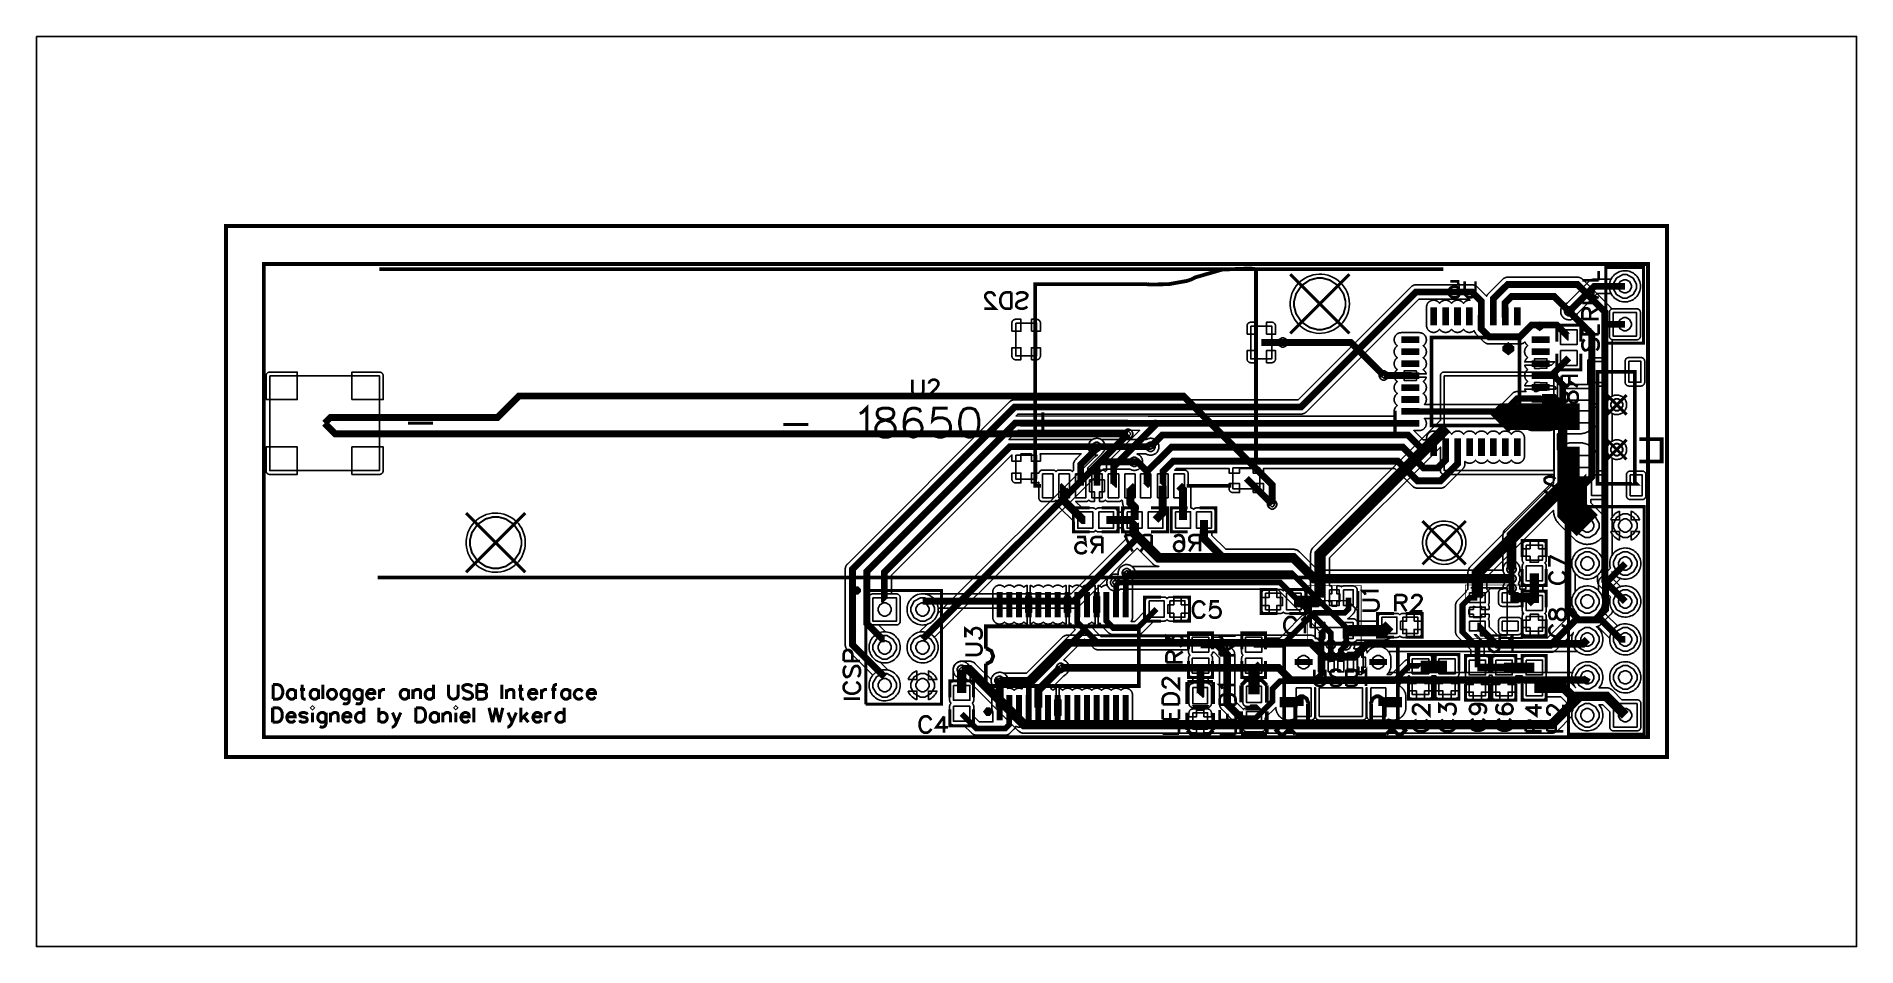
# Model space of a CAD drawing. Header units: inches. Extents: x 0 to 5, y 0 to 2.5.
import ezdxf

# ---------------------------------------------------------------- set-up
doc = ezdxf.new("R2010")
doc.units = ezdxf.units.IN
doc.header["$MEASUREMENT"] = 0

msp = doc.modelspace()

# ---------------------------------------------------------------- linework, layer by layer
at = {"color": 0}
msp.add_lwpolyline([(0, 2.5), (5, 2.5), (5, 0), (0, 0), (0, 2.5)], close=True, dxfattribs=at)
at = {"color": 5, "const_width": 0.010417}
msp.add_lwpolyline([(0.520833, 1.97917), (4.47917, 1.97917), (4.47917, 0.520833), (0.520833, 0.520833), (0.520833, 1.97917)], close=True, dxfattribs=at)
at = {"color": 1, "const_width": 0.010417}
msp.add_lwpolyline([(0.520833, 1.97917), (4.47917, 1.97917), (4.47917, 0.520833), (0.520833, 0.520833), (0.520833, 1.97917)], close=True, dxfattribs=at)
at = {"color": 6}
for points, const_width in [([(0.625, 1.875), (4.42708, 1.875), (4.42708, 0.574978), (0.625, 0.574978), (0.625, 1.875)], 0.010417), ([(3.49137, 0.991157), (3.63906, 0.991157), (3.63906, 0.835286), (3.49137, 0.835286), (3.49137, 0.991157)], 0.00205), ([(3.92551, 0.993218), (4.08138, 0.993218), (4.08138, 0.84554), (3.92551, 0.84554), (3.92551, 0.993218)], 0.00205)]:
    msp.add_lwpolyline(points, close=True, dxfattribs=dict(at, const_width=const_width))
at = {"color": 5}
for points in [[(0.625, 0.574978), (0.625, 1.875), (4.42708, 1.875), (4.42708, 0.574978), (0.625, 0.574978)], [(4.36247, 1.77072), (4.36675, 1.77083), (4.37099, 1.77138), (4.37517, 1.77235), (4.37918, 1.77371), (4.38308, 1.77544), (4.38678, 1.77756), (4.39025, 1.78006), (4.39344, 1.78288), (4.39632, 1.78603), (4.39893, 1.78944), (4.40115, 1.79308), (4.403, 1.79693), (4.40446, 1.80094), (4.40549, 1.80507), (4.40614, 1.80931), (4.40636, 1.81353), (4.40614, 1.81782), (4.40549, 1.82206), (4.40446, 1.82617), (4.403, 1.83018), (4.40115, 1.83404), (4.39893, 1.83768), (4.39632, 1.84104), (4.39344, 1.84418), (4.39025, 1.847), (4.38678, 1.8495), (4.38308, 1.85161), (4.37918, 1.8534), (4.37517, 1.85476), (4.37099, 1.85568), (4.36675, 1.85622), (4.36247, 1.85633), (4.35824, 1.85601), (4.354, 1.85531), (4.34988, 1.85411), (4.34592, 1.85254), (4.34212, 1.85064), (4.33854, 1.84831), (4.33524, 1.84565), (4.33214, 1.84267), (4.32943, 1.83942), (4.32699, 1.83589), (4.32497, 1.83214), (4.32329, 1.82818), (4.32206, 1.82411), (4.32118, 1.81993), (4.32081, 1.81569), (4.32081, 1.81142), (4.32118, 1.80718), (4.32206, 1.80296), (4.32329, 1.79889), (4.32497, 1.79497), (4.32699, 1.79124), (4.32943, 1.78771), (4.33214, 1.7844), (4.33524, 1.78147), (4.33854, 1.77875), (4.34212, 1.77647), (4.34592, 1.77453), (4.34988, 1.77294), (4.354, 1.77181), (4.35824, 1.77106), (4.36247, 1.77072)], [(2.71354, 0.585938), (4.16211, 0.585938), (4.16471, 0.586154), (4.16601, 0.586372), (4.16797, 0.58686), (4.16857, 0.587022), (4.16922, 0.58724), (4.16982, 0.587457), (4.17219, 0.588542), (4.17279, 0.588867), (4.17333, 0.589193), (4.17393, 0.589518), (4.17557, 0.590657), (4.17606, 0.591037), (4.1766, 0.591471), (4.17757, 0.592339), (4.178, 0.592828), (4.21772, 0.632488), (4.2181, 0.629015), (4.21892, 0.624838), (4.22017, 0.620768), (4.22185, 0.616863), (4.2239, 0.613118), (4.22629, 0.609592), (4.22906, 0.606282), (4.2321, 0.603299), (4.2354, 0.60064), (4.23899, 0.598361), (4.24278, 0.596408), (4.24681, 0.594835), (4.25087, 0.593696), (4.2551, 0.592936), (4.25933, 0.592611), (4.26361, 0.592719), (4.26785, 0.593261), (4.27203, 0.594185), (4.27604, 0.59554), (4.27994, 0.597331), (4.28364, 0.599447), (4.28711, 0.601942), (4.29031, 0.604764), (4.29318, 0.60791), (4.29579, 0.611274), (4.29801, 0.614963), (4.29986, 0.618761), (4.30132, 0.622775), (4.30236, 0.626953), (4.303, 0.631131), (4.30322, 0.635417), (4.303, 0.639703), (4.30236, 0.643881), (4.30132, 0.648058), (4.29986, 0.652072), (4.29801, 0.655871), (4.29579, 0.65956), (4.29318, 0.662924), (4.29215, 0.664063), (4.30279, 0.664063), (4.32189, 0.644965), (4.32189, 0.602268), (4.322, 0.6014), (4.3221, 0.600965), (4.32221, 0.600586), (4.32243, 0.599718), (4.32275, 0.598958), (4.32292, 0.598525), (4.32314, 0.598144), (4.32335, 0.597819), (4.32357, 0.597439), (4.32383, 0.59706), (4.32406, 0.596733), (4.32433, 0.596408), (4.32465, 0.596083), (4.32493, 0.595757), (4.32525, 0.595486), (4.32557, 0.595161), (4.3259, 0.594889), (4.32622, 0.594672), (4.32661, 0.594401), (4.32699, 0.594185), (4.32731, 0.593967), (4.32769, 0.59375), (4.32813, 0.593588), (4.32889, 0.593261), (4.32975, 0.593044), (4.33014, 0.592936), (4.33057, 0.592828), (4.33143, 0.592719), (4.39774, 0.592719), (4.3986, 0.592828), (4.39903, 0.592936), (4.39942, 0.593044), (4.40028, 0.593261), (4.40104, 0.593588), (4.40147, 0.59375), (4.40186, 0.593967), (4.40218, 0.594185), (4.40256, 0.594401), (4.40294, 0.594672), (4.40326, 0.594889), (4.4036, 0.595161), (4.40392, 0.595486), (4.40424, 0.595757), (4.40451, 0.596083), (4.40483, 0.596408), (4.40511, 0.596733), (4.40533, 0.59706), (4.4056, 0.597439), (4.40582, 0.597819), (4.40603, 0.598144), (4.40625, 0.598525), (4.40642, 0.598958), (4.40674, 0.599718), (4.40696, 0.600586), (4.40707, 0.600965), (4.40717, 0.6014), (4.40728, 0.602268), (4.40728, 0.668565), (4.40717, 0.669433), (4.40707, 0.669868), (4.40696, 0.670247), (4.40674, 0.671115), (4.40642, 0.671875), (4.40625, 0.67231), (4.40603, 0.672689), (4.40582, 0.673014), (4.4056, 0.673394), (4.40533, 0.673774), (4.40511, 0.6741), (4.40483, 0.674425), (4.40451, 0.67475), (4.40424, 0.675076), (4.40392, 0.675347), (4.4036, 0.675672), (4.40326, 0.675944), (4.40294, 0.676161), (4.40256, 0.676432), (4.40218, 0.67665), (4.40186, 0.676867), (4.40147, 0.677083), (4.40104, 0.677246), (4.40028, 0.677572), (4.39942, 0.677789), (4.39903, 0.677897), (4.3986, 0.678006), (4.39774, 0.678114), (4.35504, 0.678114), (4.32904, 0.704047), (4.32861, 0.704536), (4.32764, 0.705404), (4.3271, 0.705838), (4.32661, 0.706218), (4.32497, 0.707357), (4.32438, 0.707682), (4.32383, 0.708008), (4.32324, 0.708333), (4.32086, 0.709418), (4.32026, 0.709636), (4.31961, 0.709853), (4.31901, 0.710015), (4.31706, 0.710504), (4.31575, 0.710721), (4.31315, 0.710938), (4.29215, 0.710938), (4.29318, 0.712076), (4.29579, 0.71544), (4.29801, 0.719129), (4.29986, 0.722928), (4.30132, 0.726942), (4.30236, 0.731119), (4.303, 0.735297), (4.30322, 0.739583), (4.303, 0.743869), (4.30236, 0.748047), (4.30132, 0.752225), (4.29986, 0.756239), (4.29801, 0.760037), (4.29579, 0.763726), (4.29318, 0.76709), (4.29031, 0.770236), (4.28711, 0.773058), (4.28364, 0.775553), (4.27994, 0.777669), (4.27604, 0.77946), (4.27203, 0.780817), (4.26785, 0.781739), (4.26361, 0.782281), (4.25933, 0.782389), (4.2551, 0.782064), (4.25087, 0.781304), (4.24681, 0.780165), (4.24278, 0.778592), (4.23899, 0.776639), (4.2354, 0.77436), (4.2321, 0.771701), (4.22906, 0.768718), (4.22629, 0.765408), (4.2239, 0.761882), (4.22185, 0.758137), (4.22017, 0.754232), (4.21983, 0.753147), (3.71463, 0.753147), (3.7149, 0.753526), (3.7156, 0.754557), (3.71588, 0.754992), (3.71647, 0.756076), (3.71669, 0.756511), (3.71729, 0.757596), (3.7175, 0.758083), (3.71799, 0.759224), (3.71821, 0.759657), (3.71864, 0.760796), (3.71881, 0.761339), (3.71924, 0.762478), (3.71935, 0.762967), (3.71972, 0.76416), (3.71983, 0.764649), (3.72011, 0.765842), (3.72021, 0.766385), (3.72043, 0.767578), (3.72049, 0.768067), (3.72065, 0.769314), (3.72071, 0.769803), (3.72081, 0.77105), (3.72081, 0.771539), (3.72086, 0.772786), (3.72086, 0.789714), (3.72081, 0.790961), (3.72081, 0.79145), (3.72071, 0.792697), (3.72065, 0.793186), (3.72049, 0.794433), (3.72043, 0.794922), (3.72021, 0.796115), (3.72011, 0.796658), (3.71983, 0.797851), (3.71972, 0.79834), (3.71935, 0.799533), (3.71924, 0.800022), (3.71881, 0.801161), (3.71864, 0.801704), (3.71821, 0.802843), (3.71799, 0.803276), (3.7175, 0.804417), (3.71729, 0.804904), (3.71669, 0.80599), (3.71647, 0.806424), (3.71588, 0.807508), (3.7156, 0.807943), (3.7149, 0.808974), (3.71463, 0.809407), (3.71392, 0.810385), (3.71386, 0.810439), (4.23361, 0.810439), (4.2354, 0.808974), (4.23899, 0.806694), (4.24278, 0.804742), (4.24681, 0.803168), (4.25087, 0.802029), (4.2551, 0.801269), (4.25933, 0.800944), (4.26361, 0.801053), (4.26785, 0.801594), (4.27203, 0.802518), (4.27604, 0.803874), (4.27994, 0.805664), (4.28364, 0.807781), (4.28711, 0.810275), (4.29031, 0.813097), (4.29318, 0.816243), (4.29579, 0.819607), (4.29801, 0.823296), (4.29986, 0.827094), (4.30132, 0.831108), (4.30236, 0.835286), (4.303, 0.839464), (4.30322, 0.84375), (4.303, 0.848036), (4.30236, 0.852214), (4.30132, 0.856392), (4.29986, 0.860406), (4.29801, 0.864204), (4.29579, 0.867893), (4.29318, 0.871257), (4.29031, 0.874403), (4.28728, 0.877061), (4.29075, 0.877061), (4.32183, 0.846029), (4.32183, 0.841635), (4.32226, 0.837349), (4.32308, 0.833171), (4.32433, 0.829101), (4.32601, 0.825196), (4.32807, 0.821451), (4.33046, 0.817925), (4.33322, 0.814615), (4.33626, 0.811632), (4.33957, 0.808974), (4.34315, 0.806694), (4.34694, 0.804742), (4.35097, 0.803168), (4.35504, 0.802029), (4.35926, 0.801269), (4.3635, 0.800944), (4.36778, 0.801053), (4.37201, 0.801594), (4.37619, 0.802518), (4.38021, 0.803874), (4.38411, 0.805664), (4.38781, 0.807781), (4.39128, 0.810275), (4.39447, 0.813097), (4.39735, 0.816243), (4.39996, 0.819607), (4.40218, 0.823296), (4.40403, 0.827094), (4.40549, 0.831108), (4.40653, 0.835286), (4.40717, 0.839464), (4.40739, 0.84375), (4.40717, 0.848036), (4.40653, 0.852214), (4.40549, 0.856392), (4.40403, 0.860406), (4.40218, 0.864204), (4.39996, 0.867893), (4.39735, 0.871257), (4.39447, 0.874403), (4.39128, 0.877225), (4.38781, 0.879719), (4.38411, 0.881836), (4.38021, 0.883626), (4.37619, 0.884983), (4.37201, 0.885906), (4.36778, 0.886447), (4.3635, 0.886556), (4.35926, 0.886231), (4.35504, 0.885471), (4.35097, 0.884332), (4.34694, 0.882758), (4.34315, 0.880806), (4.34304, 0.880751), (4.3125, 0.911296), (4.31164, 0.912056), (4.31114, 0.912435), (4.31071, 0.912815), (4.31022, 0.91314), (4.30968, 0.913519), (4.30919, 0.913792), (4.30871, 0.914117), (4.30707, 0.914931), (4.30599, 0.915365), (4.30539, 0.915582), (4.30485, 0.915744), (4.30425, 0.915961), (4.30371, 0.916069), (4.30311, 0.916233), (4.30192, 0.91645), (4.30132, 0.916504), (4.30072, 0.916613), (4.30013, 0.916613), (4.29953, 0.916667), (4.28961, 0.916667), (4.29031, 0.917264), (4.29318, 0.92041), (4.29579, 0.923774), (4.29801, 0.927462), (4.29986, 0.931261), (4.30132, 0.935275), (4.30236, 0.939453), (4.303, 0.943631), (4.30322, 0.947917), (4.303, 0.952203), (4.30236, 0.956381), (4.30132, 0.960558), (4.29986, 0.964572), (4.29801, 0.968371), (4.29579, 0.97206), (4.29318, 0.975424), (4.29031, 0.978569), (4.28711, 0.981392), (4.28364, 0.983886), (4.27994, 0.986003), (4.27604, 0.987793), (4.27203, 0.98915), (4.26785, 0.990072), (4.26361, 0.990614), (4.25933, 0.990722), (4.2551, 0.990397), (4.25087, 0.989637), (4.24681, 0.988499), (4.24278, 0.986925), (4.23899, 0.984972), (4.2354, 0.982693), (4.2321, 0.980035), (4.22906, 0.977051), (4.22711, 0.974718), (4.22711, 1.02528), (4.22906, 1.02295), (4.2321, 1.01997), (4.2354, 1.01731), (4.23899, 1.01503), (4.24278, 1.01307), (4.24681, 1.0115), (4.25087, 1.01036), (4.2551, 1.0096), (4.25933, 1.00928), (4.26361, 1.00939), (4.26785, 1.00993), (4.27203, 1.01085), (4.27604, 1.01221), (4.27994, 1.014), (4.28364, 1.01611), (4.28711, 1.01861), (4.28851, 1.01986), (4.28851, 1.00418), (4.28857, 1.00358), (4.28857, 1.00298), (4.28868, 1.00179), (4.28879, 1.00119), (4.28885, 1.0006), (4.28901, 1), (4.28911, 0.999403), (4.28928, 0.998861), (4.28944, 0.998264), (4.28961, 0.997721), (4.28982, 0.997125), (4.29004, 0.996582), (4.29031, 0.996039), (4.29053, 0.995497), (4.29081, 0.994954), (4.29107, 0.994467), (4.29139, 0.993924), (4.29237, 0.992458), (4.29313, 0.991482), (4.29351, 0.991049), (4.29394, 0.990614), (4.29432, 0.990181), (4.32379, 0.960721), (4.32308, 0.958496), (4.32226, 0.954318), (4.32183, 0.950032), (4.32183, 0.945801), (4.32226, 0.941515), (4.32308, 0.937337), (4.32433, 0.933268), (4.32601, 0.929363), (4.32807, 0.925618), (4.33046, 0.922092), (4.33322, 0.918782), (4.33626, 0.915799), (4.33957, 0.91314), (4.34315, 0.910861), (4.34694, 0.908908), (4.35097, 0.907335), (4.35504, 0.906196), (4.35926, 0.905436), (4.3635, 0.905111), (4.36778, 0.905219), (4.37201, 0.905761), (4.37619, 0.906685), (4.38021, 0.90804), (4.38411, 0.909831), (4.38781, 0.911947), (4.39128, 0.914442), (4.39447, 0.917264), (4.39735, 0.92041), (4.39996, 0.923774), (4.40218, 0.927462), (4.40403, 0.931261), (4.40549, 0.935275), (4.40653, 0.939453), (4.40717, 0.943631), (4.40739, 0.947917), (4.40717, 0.952203), (4.40653, 0.956381), (4.40549, 0.960558), (4.40403, 0.964572), (4.40218, 0.968371), (4.39996, 0.97206), (4.39735, 0.975424), (4.39447, 0.978569), (4.39128, 0.981392), (4.38781, 0.983886), (4.38411, 0.986003), (4.38021, 0.987793), (4.37619, 0.98915), (4.37201, 0.990072), (4.36778, 0.990614), (4.3635, 0.990722), (4.35926, 0.990397), (4.35504, 0.989637), (4.35178, 0.988715), (4.32813, 1.01237), (4.32813, 1.02968), (4.33046, 1.02626), (4.33322, 1.02295), (4.33626, 1.01997), (4.33957, 1.01731), (4.34315, 1.01503), (4.34694, 1.01307), (4.35097, 1.0115), (4.35504, 1.01036), (4.35926, 1.0096), (4.3635, 1.00928), (4.36778, 1.00939), (4.37201, 1.00993), (4.37619, 1.01085), (4.38021, 1.01221), (4.38411, 1.014), (4.38781, 1.01611), (4.39128, 1.01861), (4.39447, 1.02143), (4.39735, 1.02458), (4.39996, 1.02794), (4.40218, 1.03163), (4.40403, 1.03543), (4.40549, 1.03944), (4.40653, 1.04362), (4.40717, 1.0478), (4.40739, 1.05208), (4.40717, 1.05637), (4.40653, 1.06055), (4.40549, 1.06473), (4.40403, 1.06874), (4.40218, 1.07254), (4.39996, 1.07623), (4.39735, 1.07959), (4.39447, 1.08274), (4.39128, 1.08556), (4.38781, 1.08805), (4.38411, 1.09017), (4.38021, 1.09196), (4.37619, 1.09332), (4.37201, 1.09424), (4.36778, 1.09478), (4.3635, 1.09489), (4.35926, 1.09456), (4.35504, 1.0938), (4.35097, 1.09267), (4.34694, 1.09109), (4.34315, 1.08914), (4.33957, 1.08686), (4.33626, 1.0842), (4.33322, 1.08122), (4.33046, 1.07791), (4.32813, 1.07449), (4.32813, 1.13384), (4.33046, 1.13043), (4.33322, 1.12712), (4.33626, 1.12413), (4.33957, 1.12147), (4.34315, 1.11919), (4.34694, 1.11724), (4.34842, 1.11664), (4.34842, 1.14008), (4.32813, 1.14008), (4.32813, 1.17242), (4.34842, 1.17242), (4.34842, 1.19586), (4.34694, 1.19526), (4.34315, 1.19331), (4.33957, 1.19103), (4.33626, 1.18837), (4.33322, 1.18538), (4.33046, 1.18207), (4.32813, 1.17866), (4.32813, 1.34152), (4.33018, 1.34044), (4.33268, 1.33946), (4.33524, 1.33876), (4.33789, 1.33827), (4.3406, 1.33811), (4.34326, 1.33816), (4.34592, 1.33849), (4.34853, 1.33908), (4.35107, 1.33995), (4.35351, 1.34104), (4.35585, 1.34239), (4.35801, 1.34397), (4.36003, 1.3457), (4.36187, 1.34771), (4.3635, 1.34983), (4.3649, 1.35211), (4.36604, 1.35455), (4.36697, 1.35704), (4.36762, 1.35965), (4.36806, 1.3623), (4.36817, 1.36502), (4.36806, 1.36768), (4.36762, 1.37033), (4.36697, 1.37294), (4.36604, 1.37543), (4.3649, 1.37788), (4.3635, 1.38015), (4.36187, 1.38232), (4.36003, 1.38428), (4.35801, 1.38607), (4.35585, 1.38764), (4.35351, 1.38894), (4.35107, 1.39008), (4.34853, 1.3909), (4.34592, 1.3915), (4.34326, 1.39187), (4.3406, 1.39193), (4.33789, 1.39171), (4.33524, 1.39128), (4.33268, 1.39051), (4.33018, 1.38954), (4.32813, 1.38851), (4.32813, 1.46468), (4.33029, 1.4636), (4.33279, 1.46262), (4.33535, 1.46186), (4.338, 1.46143), (4.34065, 1.46121), (4.34337, 1.46126), (4.34603, 1.46158), (4.34864, 1.46218), (4.35118, 1.46306), (4.35363, 1.46419), (4.35596, 1.4655), (4.35813, 1.46707), (4.36014, 1.46886), (4.36199, 1.47081), (4.36361, 1.47299), (4.36501, 1.47526), (4.36615, 1.47765), (4.36708, 1.48019), (4.36774, 1.48281), (4.36817, 1.48546), (4.36828, 1.48812), (4.36817, 1.49083), (4.36774, 1.49343), (4.36708, 1.49604), (4.36615, 1.49858), (4.36501, 1.50097), (4.36361, 1.50331), (4.36199, 1.50543), (4.36014, 1.50737), (4.35813, 1.50917), (4.35596, 1.51074), (4.35363, 1.5121), (4.35118, 1.51318), (4.34864, 1.51406), (4.34603, 1.51465), (4.34337, 1.51497), (4.34065, 1.51503), (4.338, 1.51486), (4.33535, 1.51438), (4.33279, 1.51367), (4.33029, 1.51264), (4.32813, 1.51156), (4.32813, 1.66715), (4.32829, 1.6671), (4.32867, 1.66699), (4.3291, 1.66689), (4.32954, 1.66683), (4.32997, 1.66672), (4.3304, 1.66672), (4.33083, 1.66667), (4.39626, 1.66667), (4.39671, 1.66672), (4.39714, 1.66672), (4.39757, 1.66683), (4.39794, 1.66689), (4.39882, 1.6671), (4.39919, 1.66721), (4.39963, 1.66738), (4.40001, 1.66754), (4.40039, 1.66775), (4.40076, 1.66792), (4.40153, 1.66835), (4.40192, 1.66862), (4.40224, 1.66883), (4.40256, 1.66911), (4.40289, 1.66943), (4.40321, 1.66971), (4.40349, 1.67003), (4.40381, 1.67036), (4.40408, 1.67068), (4.40429, 1.67101), (4.40457, 1.67139), (4.405, 1.67215), (4.40517, 1.67253), (4.40539, 1.6729), (4.40554, 1.67329), (4.40571, 1.67372), (4.40582, 1.6741), (4.40603, 1.67497), (4.40608, 1.67535), (4.40619, 1.67578), (4.40619, 1.67622), (4.40625, 1.67665), (4.40625, 1.74208), (4.40619, 1.74251), (4.40619, 1.74294), (4.40608, 1.74338), (4.40603, 1.74382), (4.40593, 1.74425), (4.40582, 1.74462), (4.40571, 1.74507), (4.40554, 1.74544), (4.40539, 1.74588), (4.40517, 1.74625), (4.405, 1.74664), (4.40479, 1.74701), (4.40457, 1.74735), (4.40429, 1.74772), (4.40408, 1.74804), (4.40381, 1.74838), (4.40349, 1.74869), (4.40321, 1.74903), (4.40289, 1.74935), (4.40192, 1.75017), (4.40039, 1.75103), (4.39963, 1.75136), (4.39919, 1.75151), (4.39882, 1.75162), (4.39839, 1.75179), (4.39794, 1.75185), (4.39757, 1.75196), (4.39671, 1.75206), (4.3304, 1.75206), (4.32954, 1.75196), (4.3291, 1.75185), (4.32867, 1.75179), (4.32829, 1.75162), (4.32785, 1.75151), (4.32747, 1.75136), (4.32704, 1.75119), (4.32671, 1.75103), (4.32661, 1.75131), (4.32639, 1.7519), (4.32611, 1.75244), (4.32585, 1.75293), (4.32557, 1.75347), (4.32525, 1.75401), (4.32497, 1.7545), (4.3246, 1.75499), (4.32428, 1.75549), (4.32389, 1.75597), (4.32351, 1.7564), (4.32314, 1.75689), (4.32275, 1.75732), (4.2469, 1.83317), (4.24647, 1.83356), (4.24599, 1.83393), (4.24556, 1.83431), (4.24507, 1.83469), (4.24457, 1.83501), (4.24408, 1.83539), (4.2436, 1.83567), (4.24306, 1.83599), (4.24251, 1.83626), (4.24203, 1.83653), (4.24149, 1.83681), (4.24089, 1.83703), (4.23981, 1.83746), (4.23921, 1.83763), (4.23867, 1.83783), (4.23807, 1.83794), (4.23747, 1.83811), (4.23693, 1.83822), (4.23633, 1.83832), (4.23574, 1.83838), (4.23514, 1.83849), (4.23454, 1.83849), (4.23394, 1.83854), (4.04107, 1.83854), (4.04047, 1.83849), (4.03988, 1.83849), (4.03928, 1.83838), (4.03868, 1.83832), (4.03749, 1.83811), (4.03694, 1.83794), (4.03635, 1.83783), (4.03575, 1.83763), (4.03521, 1.83746), (4.03467, 1.83724), (4.03407, 1.83703), (4.03353, 1.83681), (4.03244, 1.83626), (4.03196, 1.83599), (4.03142, 1.83567), (4.03093, 1.83539), (4.03043, 1.83501), (4.02994, 1.83469), (4.02897, 1.83393), (4.0281, 1.83317), (4.02767, 1.83274), (3.98807, 1.79318), (3.98768, 1.79275), (3.98725, 1.79232), (3.98687, 1.79183), (3.98649, 1.79139), (3.98617, 1.7909), (3.98579, 1.79042), (3.98546, 1.78993), (3.98514, 1.78939), (3.98486, 1.7889), (3.98454, 1.78836), (3.98426, 1.78782), (3.98406, 1.78728), (3.98378, 1.78674), (3.98356, 1.78618), (3.98356, 1.78608), (3.98329, 1.7864), (3.95774, 1.8119), (3.95731, 1.81233), (3.95643, 1.8131), (3.95546, 1.81386), (3.95497, 1.81418), (3.95449, 1.81456), (3.954, 1.81483), (3.95344, 1.81515), (3.95296, 1.81543), (3.95188, 1.81597), (3.95079, 1.8164), (3.95019, 1.81662), (3.94965, 1.81679), (3.94906, 1.817), (3.94851, 1.81711), (3.94792, 1.81728), (3.94672, 1.81749), (3.94613, 1.81754), (3.94553, 1.81765), (3.94493, 1.81765), (3.94433, 1.81771), (3.78901, 1.81771), (3.78842, 1.81765), (3.78782, 1.81765), (3.78722, 1.81754), (3.78662, 1.81749), (3.78543, 1.81728), (3.78483, 1.81711), (3.78429, 1.817), (3.78369, 1.81679), (3.78315, 1.81662), (3.78256, 1.8164), (3.78147, 1.81597), (3.77983, 1.81515), (3.77935, 1.81483), (3.77886, 1.81456), (3.77832, 1.81418), (3.77783, 1.81386), (3.7774, 1.81347), (3.77692, 1.8131), (3.77604, 1.81233), (3.46576, 1.50206), (2.68631, 1.50206), (2.68511, 1.50196), (2.68332, 1.50162), (2.68278, 1.50151), (2.68158, 1.50119), (2.68104, 1.50097), (2.6805, 1.50082), (2.6799, 1.5006), (2.67936, 1.50032), (2.67882, 1.50011), (2.67828, 1.49983), (2.67779, 1.49951), (2.67725, 1.49924), (2.67626, 1.49858), (2.67578, 1.49821), (2.67529, 1.49789), (2.67481, 1.4975), (2.67437, 1.49713), (2.67393, 1.49669), (2.6735, 1.49631), (2.22765, 1.05046), (2.22726, 1.05002), (2.22683, 1.04959), (2.22646, 1.04915), (2.22607, 1.04867), (2.22575, 1.04818), (2.22538, 1.04769), (2.22472, 1.04671), (2.22444, 1.04617), (2.22412, 1.04568), (2.22385, 1.04514), (2.22364, 1.0446), (2.22336, 1.04405), (2.22314, 1.04346), (2.22299, 1.04291), (2.22276, 1.04237), (2.22244, 1.04118), (2.22233, 1.04064), (2.222, 1.03885), (2.2219, 1.03765), (2.2219, 0.827963), (2.222, 0.826768), (2.22222, 0.825575), (2.22233, 0.825032), (2.22244, 0.824436), (2.2226, 0.823839), (2.22276, 0.823296), (2.22299, 0.8227), (2.22314, 0.822157), (2.22336, 0.821615), (2.22364, 0.821018), (2.22385, 0.820475), (2.22412, 0.819988), (2.22444, 0.819444), (2.22472, 0.818901), (2.22538, 0.817925), (2.22575, 0.817437), (2.22607, 0.816949), (2.22646, 0.816515), (2.22683, 0.816026), (2.22726, 0.815593), (2.22765, 0.815158), (2.29753, 0.745281), (2.29606, 0.743544), (2.29368, 0.740018), (2.29161, 0.736274), (2.28999, 0.732368), (2.28874, 0.728299), (2.28788, 0.724067), (2.28743, 0.719835), (2.28743, 0.715549), (2.28788, 0.711317), (2.28874, 0.70714), (2.28999, 0.703071), (2.29161, 0.69911), (2.29368, 0.695367), (2.29606, 0.69184), (2.29883, 0.688585), (2.30186, 0.685601), (2.30524, 0.682943), (2.30881, 0.68061), (2.31261, 0.678711), (2.31657, 0.677137), (2.32069, 0.675944), (2.32488, 0.675239), (2.32915, 0.674914), (2.33339, 0.675022), (2.33763, 0.675564), (2.34179, 0.676486), (2.34586, 0.677843), (2.34972, 0.679633), (2.35346, 0.681749), (2.35688, 0.684244), (2.36008, 0.687067), (2.36301, 0.690213), (2.36556, 0.693576), (2.36778, 0.697211), (2.36968, 0.701064), (2.3711, 0.705078), (2.37218, 0.709201), (2.37283, 0.713433), (2.37304, 0.717719), (2.37283, 0.721951), (2.37218, 0.726183), (2.3711, 0.730306), (2.36968, 0.734321), (2.36778, 0.738172), (2.36556, 0.741808), (2.36301, 0.745226), (2.36008, 0.748372), (2.35688, 0.751193), (2.35346, 0.753689), (2.34972, 0.755806), (2.34586, 0.757542), (2.34179, 0.758897), (2.33936, 0.759494), (2.31793, 0.780925), (2.32069, 0.780111), (2.32488, 0.779406), (2.32915, 0.779081), (2.33339, 0.779189), (2.33763, 0.779731), (2.34179, 0.780653), (2.34586, 0.78201), (2.34972, 0.7838), (2.35346, 0.785915), (2.35688, 0.788411), (2.36008, 0.791233), (2.36301, 0.794379), (2.36556, 0.797743), (2.36778, 0.801378), (2.36968, 0.805231), (2.3711, 0.809244), (2.37218, 0.813368), (2.37283, 0.8176), (2.37304, 0.821886), (2.37283, 0.826118), (2.37218, 0.83035), (2.3711, 0.834472), (2.36968, 0.838488), (2.36778, 0.842339), (2.36556, 0.845975), (2.36301, 0.849393), (2.36008, 0.852539), (2.35688, 0.85536), (2.35346, 0.857856), (2.34972, 0.859972), (2.34586, 0.861708), (2.34179, 0.863064), (2.33763, 0.86404), (2.33339, 0.864583), (2.33214, 0.864583), (2.31342, 0.883356), (2.36333, 0.883356), (2.36421, 0.883464), (2.36464, 0.883572), (2.36507, 0.883626), (2.36546, 0.883789), (2.36589, 0.883897), (2.36626, 0.88406), (2.36669, 0.884224), (2.36708, 0.884386), (2.36822, 0.885037), (2.36854, 0.885254), (2.36893, 0.885525), (2.36957, 0.886068), (2.36985, 0.886393), (2.37017, 0.886719), (2.37099, 0.887696), (2.37121, 0.888075), (2.37147, 0.8884), (2.37164, 0.888781), (2.37185, 0.88916), (2.37201, 0.88954), (2.37218, 0.889974), (2.37235, 0.890354), (2.3725, 0.890788), (2.37261, 0.891168), (2.37272, 0.891601), (2.37289, 0.892904), (2.37289, 0.893337), (2.37294, 0.893772), (2.37294, 0.958333), (2.37289, 0.958768), (2.37289, 0.959201), (2.37278, 0.960069), (2.37272, 0.960449), (2.3725, 0.961317), (2.37235, 0.961697), (2.37218, 0.962131), (2.37185, 0.96289), (2.37164, 0.963271), (2.37147, 0.96365), (2.37121, 0.964031), (2.37099, 0.96441), (2.37017, 0.965386), (2.36925, 0.966308), (2.36893, 0.966581), (2.36854, 0.966797), (2.36822, 0.967068), (2.36746, 0.967503), (2.36708, 0.967665), (2.36669, 0.967882), (2.36626, 0.968045), (2.36589, 0.968207), (2.36546, 0.968317), (2.36507, 0.968425), (2.36464, 0.968533), (2.36421, 0.968587), (2.36376, 0.968696), (2.36333, 0.968696), (2.36296, 0.96875), (2.34896, 0.96875), (2.34896, 1.01991), (2.67969, 1.35064), (2.67969, 1.35053), (2.67964, 1.3501), (2.67964, 1.33328), (2.70437, 1.33328), (2.70437, 1.35314), (2.73313, 1.35314), (2.73313, 1.33328), (2.75786, 1.33328), (2.75786, 1.3501), (2.75782, 1.35053), (2.75782, 1.35097), (2.75776, 1.3514), (2.75765, 1.35183), (2.75754, 1.35221), (2.75732, 1.35308), (2.75726, 1.35314), (2.86996, 1.35314), (2.85796, 1.34115), (2.85786, 1.34109), (2.85444, 1.33762), (2.854, 1.33718), (2.85325, 1.33632), (2.85286, 1.33583), (2.85249, 1.33539), (2.85183, 1.33442), (2.85151, 1.33388), (2.85118, 1.33339), (2.85038, 1.33176), (2.84993, 1.33068), (2.84972, 1.33008), (2.84956, 1.32954), (2.84939, 1.32894), (2.84924, 1.3284), (2.84907, 1.3278), (2.84885, 1.32661), (2.84864, 1.32422), (2.84864, 1.30729), (2.84836, 1.30713), (2.84804, 1.30691), (2.84771, 1.30664), (2.84733, 1.30637), (2.847, 1.3061), (2.84674, 1.30577), (2.8464, 1.3055), (2.84586, 1.30485), (2.84565, 1.30518), (2.84538, 1.3055), (2.84506, 1.30577), (2.84472, 1.3061), (2.84375, 1.30691), (2.84338, 1.30713), (2.84304, 1.3074), (2.84267, 1.30762), (2.84229, 1.30778), (2.84185, 1.308), (2.84147, 1.30816), (2.8411, 1.30827), (2.84065, 1.30843), (2.84022, 1.30854), (2.83985, 1.30865), (2.83811, 1.30887), (2.80854, 1.30887), (2.80767, 1.30876), (2.80729, 1.3087), (2.80686, 1.30865), (2.80599, 1.30843), (2.80561, 1.30827), (2.80518, 1.30816), (2.80479, 1.308), (2.80442, 1.30778), (2.80404, 1.30762), (2.80365, 1.3074), (2.80328, 1.30713), (2.80296, 1.30691), (2.80257, 1.30664), (2.80192, 1.3061), (2.80132, 1.3055), (2.80078, 1.30485), (2.80024, 1.3055), (2.79964, 1.3061), (2.79899, 1.30664), (2.79861, 1.30691), (2.79829, 1.30713), (2.7979, 1.3074), (2.79753, 1.30762), (2.79715, 1.30778), (2.79676, 1.308), (2.79639, 1.30816), (2.79596, 1.30827), (2.79557, 1.30843), (2.79471, 1.30865), (2.79428, 1.3087), (2.79389, 1.30876), (2.79303, 1.30887), (2.76346, 1.30887), (2.76172, 1.30865), (2.76133, 1.30854), (2.7609, 1.30843), (2.76047, 1.30827), (2.7601, 1.30816), (2.75971, 1.308), (2.75928, 1.30778), (2.7589, 1.30762), (2.75851, 1.3074), (2.75819, 1.30713), (2.75782, 1.30691), (2.75683, 1.3061), (2.75651, 1.30577), (2.75618, 1.3055), (2.75564, 1.30485), (2.75537, 1.30447), (2.75515, 1.30414), (2.7545, 1.30301), (2.75418, 1.30225), (2.75401, 1.30181), (2.7539, 1.30143), (2.75369, 1.30056), (2.75364, 1.30046), (2.73313, 1.30046), (2.73313, 1.27365), (2.74789, 1.27365), (2.74832, 1.27371), (2.74875, 1.27371), (2.74918, 1.27382), (2.74963, 1.27387), (2.75, 1.27398), (2.75043, 1.27409), (2.75082, 1.2742), (2.75125, 1.27436), (2.75201, 1.27468), (2.75244, 1.2749), (2.75276, 1.27512), (2.75315, 1.27534), (2.75347, 1.27555), (2.75347, 1.23193), (2.75353, 1.23155), (2.75358, 1.23112), (2.7539, 1.22982), (2.75401, 1.22944), (2.75418, 1.229), (2.7545, 1.22824), (2.75515, 1.22711), (2.75537, 1.22678), (2.75564, 1.2264), (2.75618, 1.22575), (2.75651, 1.22548), (2.75683, 1.22515), (2.75782, 1.22434), (2.75819, 1.22412), (2.75851, 1.22385), (2.7589, 1.22363), (2.75928, 1.22347), (2.75971, 1.22325), (2.7601, 1.22309), (2.76047, 1.22298), (2.7609, 1.22282), (2.76133, 1.22271), (2.76172, 1.2226), (2.76346, 1.22238), (2.79303, 1.22238), (2.79389, 1.22249), (2.79428, 1.22255), (2.79471, 1.2226), (2.79557, 1.22282), (2.79596, 1.22298), (2.79639, 1.22309), (2.79676, 1.22325), (2.79715, 1.22347), (2.79753, 1.22363), (2.7979, 1.22385), (2.79829, 1.22412), (2.79861, 1.22434), (2.79899, 1.22461), (2.79964, 1.22515), (2.80024, 1.22575), (2.80078, 1.2264), (2.80132, 1.22575), (2.80154, 1.22548), (2.80154, 1.22396), (2.8016, 1.22336), (2.8016, 1.22271), (2.80165, 1.22211), (2.80171, 1.22146), (2.80181, 1.22087), (2.80186, 1.22027), (2.80203, 1.21962), (2.80214, 1.21902), (2.80263, 1.21723), (2.80285, 1.21663), (2.80306, 1.21609), (2.80333, 1.21549), (2.80354, 1.21495), (2.80382, 1.21436), (2.80414, 1.21381), (2.80442, 1.21327), (2.80474, 1.21273), (2.80507, 1.21224), (2.80544, 1.2117), (2.80578, 1.21121), (2.80653, 1.21023), (2.80697, 1.20974), (2.80783, 1.20888), (2.85026, 1.1664), (2.85026, 1.14887), (2.85038, 1.148), (2.85042, 1.14762), (2.85047, 1.14719), (2.85069, 1.14632), (2.85086, 1.14594), (2.85097, 1.14551), (2.85113, 1.14513), (2.85135, 1.14475), (2.85151, 1.14437), (2.85194, 1.14361), (2.85221, 1.14328), (2.85249, 1.1429), (2.85331, 1.14193), (2.85428, 1.14111), (2.85465, 1.14084), (2.85499, 1.14063), (2.85536, 1.14035), (2.85574, 1.14014), (2.85613, 1.13997), (2.8565, 1.13976), (2.85688, 1.13959), (2.85732, 1.13949), (2.85769, 1.13932), (2.85856, 1.13911), (2.859, 1.13905), (2.85938, 1.139), (2.86025, 1.13889), (2.90213, 1.13889), (2.90343, 1.13905), (2.90381, 1.13911), (2.90468, 1.13932), (2.90506, 1.13949), (2.90549, 1.13959), (2.90588, 1.13976), (2.90625, 1.13997), (2.90662, 1.14014), (2.90701, 1.14035), (2.90739, 1.14063), (2.90776, 1.14084), (2.90907, 1.14193), (2.90935, 1.14225), (2.90967, 1.14258), (2.90989, 1.1429), (2.91043, 1.14225), (2.91103, 1.14166), (2.91135, 1.14138), (2.91174, 1.14111), (2.91206, 1.14084), (2.91237, 1.14063), (2.91276, 1.14035), (2.91314, 1.14014), (2.91351, 1.13997), (2.9139, 1.13976), (2.91433, 1.13959), (2.91471, 1.13949), (2.91515, 1.13932), (2.91553, 1.13921), (2.91596, 1.13911), (2.91769, 1.13889), (2.95953, 1.13889), (2.96126, 1.13911), (2.96164, 1.13921), (2.96208, 1.13932), (2.96251, 1.13949), (2.96289, 1.13959), (2.96326, 1.13976), (2.96371, 1.13997), (2.96408, 1.14014), (2.96446, 1.14035), (2.96479, 1.14063), (2.96517, 1.14084), (2.96647, 1.14193), (2.96679, 1.14225), (2.96733, 1.1429), (2.96761, 1.14328), (2.96783, 1.14361), (2.96847, 1.14475), (2.96881, 1.14551), (2.96897, 1.14594), (2.96907, 1.14632), (2.9694, 1.14762), (2.96946, 1.148), (2.96951, 1.14844), (2.96951, 1.1505), (2.98568, 1.1505), (2.98568, 1.14887), (2.98579, 1.148), (2.98583, 1.14762), (2.98589, 1.14719), (2.98611, 1.14632), (2.98628, 1.14594), (2.98639, 1.14551), (2.98654, 1.14513), (2.98676, 1.14475), (2.98693, 1.14437), (2.98736, 1.14361), (2.98762, 1.14328), (2.9879, 1.1429), (2.98872, 1.14193), (2.98969, 1.14111), (2.99007, 1.14084), (2.9904, 1.14063), (2.99078, 1.14035), (2.99115, 1.14014), (2.99154, 1.13997), (2.99192, 1.13976), (2.99219, 1.13965), (2.99219, 1.13477), (2.9924, 1.13216), (2.99262, 1.13086), (2.99311, 1.12891), (2.99328, 1.12831), (2.99349, 1.12766), (2.99371, 1.12706), (2.99479, 1.12468), (2.99511, 1.12408), (2.99544, 1.12353), (2.99576, 1.12294), (2.99599, 1.12261), (2.84212, 0.96875), (2.43696, 0.96875), (2.43332, 0.968858), (2.42904, 0.968533), (2.42486, 0.967774), (2.42074, 0.966635), (2.41678, 0.965061), (2.41297, 0.963108), (2.4094, 0.960829), (2.40603, 0.958117), (2.403, 0.955186), (2.40022, 0.951878), (2.39785, 0.948351), (2.39578, 0.944607), (2.39415, 0.940701), (2.3929, 0.936632), (2.39204, 0.9324), (2.3916, 0.928168), (2.3916, 0.923882), (2.39204, 0.91965), (2.3929, 0.915474), (2.39415, 0.911404), (2.39578, 0.907443), (2.39785, 0.9037), (2.40022, 0.900174), (2.403, 0.896918), (2.40603, 0.893935), (2.4094, 0.891276), (2.41297, 0.888943), (2.41678, 0.887044), (2.42074, 0.885471), (2.42486, 0.884278), (2.42904, 0.883572), (2.43332, 0.883247), (2.43756, 0.883356), (2.44179, 0.883897), (2.44596, 0.884819), (2.45003, 0.886176), (2.45389, 0.887967), (2.45763, 0.890082), (2.46104, 0.892578), (2.46425, 0.8954), (2.46718, 0.898546), (2.46972, 0.90191), (2.47194, 0.905544), (2.47385, 0.909397), (2.47526, 0.913411), (2.47635, 0.917535), (2.477, 0.921767), (2.47721, 0.926053), (2.47706, 0.929144), (2.85032, 0.929144), (2.85092, 0.929199), (2.85151, 0.929199), (2.85271, 0.929308), (2.85331, 0.929417), (2.85389, 0.929471), (2.85449, 0.929633), (2.85504, 0.929742), (2.85562, 0.929904), (2.85618, 0.930067), (2.85678, 0.930231), (2.85732, 0.930447), (2.85792, 0.930664), (2.85846, 0.930935), (2.859, 0.931153), (2.85949, 0.931424), (2.86003, 0.931694), (2.86057, 0.932021), (2.86203, 0.932997), (2.86301, 0.933757), (2.86344, 0.934136), (2.86388, 0.934571), (2.86431, 0.93495), (3.0236, 1.09429), (3.06679, 1.05116), (3.06722, 1.05067), (3.06819, 1.0498), (3.06874, 1.04937), (3.06922, 1.04899), (3.07086, 1.04785), (3.07146, 1.04753), (3.072, 1.0472), (3.0726, 1.04688), (3.07497, 1.04579), (3.07557, 1.04557), (3.07622, 1.04536), (3.07682, 1.04519), (3.07878, 1.04471), (3.08008, 1.04449), (3.08268, 1.04427), (3.08333, 1.04427), (3.00917, 1.04427), (3.00738, 1.04557), (3.00537, 1.04671), (3.00325, 1.04769), (3.00108, 1.04839), (2.99881, 1.04894), (2.99653, 1.04921), (2.99419, 1.04926), (2.99192, 1.0491), (2.98964, 1.04872), (2.98742, 1.04807), (2.98525, 1.0472), (2.98318, 1.04617), (2.98122, 1.04492), (2.97944, 1.04346), (2.97775, 1.04183), (2.97629, 1.04009), (2.97499, 1.03814), (2.97385, 1.03613), (2.97299, 1.03396), (2.97228, 1.03179), (2.97185, 1.02951), (2.97157, 1.02718), (2.97157, 1.0249), (2.97185, 1.02257), (2.972, 1.02165), (2.96983, 1.02235), (2.96756, 1.02289), (2.96528, 1.02317), (2.96294, 1.02322), (2.96067, 1.02306), (2.95839, 1.02268), (2.95617, 1.02203), (2.954, 1.02116), (2.95193, 1.02013), (2.94997, 1.01888), (2.94819, 1.01742), (2.9465, 1.01579), (2.94504, 1.01405), (2.94374, 1.0121), (2.9426, 1.01009), (2.94174, 1.00792), (2.94103, 1.00575), (2.9406, 1.00347), (2.94032, 1.00114), (2.94032, 0.998861), (2.9406, 0.996528), (2.94103, 0.994249), (2.94174, 0.992079), (2.9426, 0.989908), (2.94374, 0.987901), (2.94504, 0.985949), (2.9465, 0.984212), (2.94819, 0.982585), (2.94997, 0.981119), (2.95193, 0.979872), (2.954, 0.978842), (2.95617, 0.977974), (2.95839, 0.977322), (2.96067, 0.976942), (2.96294, 0.976779), (2.96528, 0.976833), (2.96756, 0.977106), (2.96983, 0.977647), (2.972, 0.978353), (2.97412, 0.979329), (2.97613, 0.980469), (2.97792, 0.981771), (3.40913, 0.981771), (3.5376, 0.853299), (3.5376, 0.843967), (3.53733, 0.843588), (3.53603, 0.841689), (3.53489, 0.839681), (3.53401, 0.837511), (3.53331, 0.83534), (3.53288, 0.833062), (3.53267, 0.831164), (3.51476, 0.849121), (3.51426, 0.849556), (3.51383, 0.849989), (3.51238, 0.851129), (3.51129, 0.851887), (3.51079, 0.852214), (3.51025, 0.852539), (3.50965, 0.85281), (3.50857, 0.853353), (3.50797, 0.853624), (3.50618, 0.854275), (3.50439, 0.854764), (3.50375, 0.854872), (3.50315, 0.854981), (3.5025, 0.855035), (3.5019, 0.855143), (3.50125, 0.855197), (2.83106, 0.855197), (2.8304, 0.855143), (2.82981, 0.855035), (2.82915, 0.854981), (2.82856, 0.854872), (2.8279, 0.854764), (2.82611, 0.854275), (2.82433, 0.853624), (2.82374, 0.853353), (2.82319, 0.853082), (2.8226, 0.85281), (2.82206, 0.852539), (2.82096, 0.851887), (2.82047, 0.851508), (2.81993, 0.851129), (2.81847, 0.849989), (2.81803, 0.849556), (2.81754, 0.849121), (2.71951, 0.751031), (2.65608, 0.751031), (2.65429, 0.751844), (2.65213, 0.75255), (2.64985, 0.753093), (2.64757, 0.753364), (2.64524, 0.753418), (2.64296, 0.753256), (2.64068, 0.752875), (2.63846, 0.752225), (2.63629, 0.751411), (2.63422, 0.750325), (2.63226, 0.749078), (2.63049, 0.747612), (2.62879, 0.745985), (2.62733, 0.744249), (2.62603, 0.742296), (2.62489, 0.740289), (2.62403, 0.738172), (2.62332, 0.735949), (2.62289, 0.733669), (2.62283, 0.733236), (2.57904, 0.776964), (2.57861, 0.777453), (2.57764, 0.778321), (2.5771, 0.778754), (2.57661, 0.779135), (2.57497, 0.780274), (2.57437, 0.780599), (2.57383, 0.780925), (2.57324, 0.78125), (2.57086, 0.782335), (2.57026, 0.782553), (2.56961, 0.782769), (2.56901, 0.782932), (2.56706, 0.783421), (2.56575, 0.783638), (2.56315, 0.783854), (2.54167, 0.783854), (2.54047, 0.7838), (2.53933, 0.783746), (2.53819, 0.783583), (2.537, 0.783365), (2.53586, 0.783149), (2.53478, 0.782824), (2.53364, 0.782443), (2.53256, 0.78201), (2.53153, 0.781521), (2.53043, 0.780979), (2.52946, 0.780436), (2.52849, 0.779785), (2.5275, 0.779081), (2.52658, 0.778375), (2.52572, 0.777615), (2.5249, 0.776801), (2.52408, 0.775933), (2.52333, 0.775011), (2.52262, 0.774089), (2.52197, 0.773113), (2.52138, 0.772136), (2.52029, 0.770074), (2.51986, 0.768989), (2.51947, 0.767904), (2.5191, 0.766764), (2.51882, 0.765625), (2.51839, 0.763346), (2.51828, 0.762153), (2.51824, 0.761014), (2.51824, 0.759819), (2.51828, 0.758681), (2.51839, 0.757488), (2.51882, 0.755208), (2.5191, 0.754069), (2.51947, 0.752929), (2.51986, 0.751844), (2.52029, 0.75076), (2.52138, 0.748699), (2.52197, 0.747721), (2.52262, 0.746744), (2.52333, 0.745822), (2.52408, 0.7449), (2.5249, 0.744032), (2.52572, 0.743218), (2.52658, 0.742458), (2.5275, 0.741754), (2.52849, 0.741049), (2.52946, 0.740397), (2.53043, 0.739854), (2.53153, 0.739312), (2.53256, 0.738824), (2.53364, 0.73839), (2.53478, 0.73801), (2.53586, 0.737685), (2.537, 0.737468), (2.53819, 0.73725), (2.53933, 0.737088), (2.54047, 0.737033), (2.54167, 0.736979), (2.55279, 0.736979), (2.697, 0.592828), (2.69743, 0.592339), (2.6984, 0.591471), (2.69894, 0.591037), (2.69943, 0.590657), (2.70107, 0.589518), (2.70167, 0.589193), (2.70221, 0.588867), (2.70281, 0.588542), (2.70518, 0.587457), (2.70578, 0.58724), (2.70643, 0.587022), (2.70703, 0.58686), (2.70899, 0.586372), (2.71029, 0.586154), (2.71289, 0.585938), (2.71354, 0.585938)], [(3.52339, 1.68435), (3.53147, 1.68457), (3.53956, 1.68554), (3.54742, 1.68733), (3.55512, 1.68994), (3.5625, 1.69325), (3.5695, 1.69732), (3.57607, 1.70204), (3.58214, 1.70742), (3.58768, 1.71332), (3.59256, 1.71978), (3.59679, 1.72672), (3.60032, 1.734), (3.60308, 1.74164), (3.60508, 1.74946), (3.60628, 1.75749), (3.60667, 1.76557), (3.60628, 1.77365), (3.60508, 1.78168), (3.60308, 1.78956), (3.60032, 1.79715), (3.59679, 1.80447), (3.59256, 1.81136), (3.58768, 1.81782), (3.58214, 1.82374), (3.57607, 1.8291), (3.5695, 1.83382), (3.5625, 1.83789), (3.55512, 1.84125), (3.54742, 1.84381), (3.53956, 1.8456), (3.53147, 1.84663), (3.52339, 1.84685), (3.51531, 1.84619), (3.50732, 1.84483), (3.49951, 1.84261), (3.49197, 1.83968), (3.48481, 1.83594), (3.47797, 1.83154), (3.47163, 1.8265), (3.46582, 1.82086), (3.46061, 1.81467), (3.45606, 1.80794), (3.45221, 1.80083), (3.44906, 1.7934), (3.44667, 1.78564), (3.44504, 1.77767), (3.44422, 1.76964), (3.44422, 1.76156), (3.44504, 1.75347), (3.44667, 1.74556), (3.44906, 1.73779), (3.45221, 1.73031), (3.45606, 1.72319), (3.46061, 1.71653), (3.46582, 1.71029), (3.47163, 1.70464), (3.47797, 1.6996), (3.48481, 1.69521), (3.49197, 1.69151), (3.49951, 1.68853), (3.50732, 1.68636), (3.51531, 1.68494), (3.52339, 1.68435)], [(3.08111, 1.45687), (3.08089, 1.45692), (3.07997, 1.45708), (3.079, 1.45719), (3.07796, 1.45725), (3.07699, 1.45731), (3.0536, 1.45719), (2.69092, 1.45768), (2.69569, 1.46251), (3.47515, 1.46251), (3.47635, 1.46262), (3.47814, 1.46294), (3.47868, 1.46306), (3.47987, 1.46337), (3.48096, 1.46382), (3.48156, 1.46403), (3.4821, 1.46425), (3.48318, 1.46479), (3.48367, 1.46506), (3.48421, 1.46533), (3.48519, 1.46599), (3.48568, 1.46636), (3.48617, 1.46669), (3.48665, 1.46707), (3.48708, 1.4675), (3.48753, 1.46789), (3.48796, 1.46832), (3.79779, 1.7781), (3.93554, 1.7781), (3.93826, 1.77544), (3.93778, 1.77544), (3.93733, 1.7755), (3.93582, 1.7755), (3.93533, 1.77544), (3.93485, 1.77544), (3.93386, 1.77533), (3.93343, 1.77522), (3.93289, 1.77518), (3.93246, 1.77507), (3.93192, 1.77496), (3.93147, 1.77485), (3.93099, 1.77468), (3.93056, 1.77458), (3.93007, 1.77442), (3.92964, 1.77425), (3.92914, 1.77403), (3.92871, 1.77388), (3.92822, 1.77365), (3.92785, 1.77344), (3.92736, 1.77322), (3.92697, 1.773), (3.92654, 1.77274), (3.92611, 1.77251), (3.92567, 1.77219), (3.92529, 1.77197), (3.92486, 1.77165), (3.92453, 1.77138), (3.9241, 1.77106), (3.92378, 1.77078), (3.92339, 1.7704), (3.92264, 1.76975), (3.92236, 1.76942), (3.92199, 1.76904), (3.92171, 1.76872), (3.92133, 1.76828), (3.92106, 1.7679), (3.92074, 1.76753), (3.92046, 1.76714), (3.92019, 1.76671), (3.92014, 1.76665), (3.92014, 1.76671), (3.91982, 1.76714), (3.919, 1.76828), (3.91862, 1.76872), (3.91829, 1.76904), (3.91797, 1.76942), (3.91764, 1.76975), (3.91726, 1.77007), (3.91656, 1.77078), (3.91618, 1.77106), (3.91581, 1.77138), (3.91542, 1.77165), (3.91499, 1.77197), (3.91461, 1.77219), (3.91417, 1.77251), (3.91379, 1.77274), (3.91336, 1.773), (3.91162, 1.77388), (3.91118, 1.77403), (3.91069, 1.77425), (3.91026, 1.77442), (3.90978, 1.77458), (3.90935, 1.77468), (3.90881, 1.77485), (3.90836, 1.77496), (3.90739, 1.77518), (3.9069, 1.77522), (3.90647, 1.77533), (3.90593, 1.77539), (3.90549, 1.77544), (3.90494, 1.77544), (3.90451, 1.7755), (3.903, 1.7755), (3.90256, 1.77544), (3.90201, 1.77544), (3.90158, 1.77539), (3.90104, 1.77533), (3.90061, 1.77522), (3.90012, 1.77518), (3.89865, 1.77485), (3.89817, 1.77468), (3.89774, 1.77458), (3.89725, 1.77442), (3.89681, 1.77425), (3.89632, 1.77403), (3.89589, 1.77388), (3.89415, 1.773), (3.89372, 1.77274), (3.89333, 1.77251), (3.89285, 1.77219), (3.89247, 1.77197), (3.89208, 1.77165), (3.89171, 1.77138), (3.89133, 1.77106), (3.89094, 1.77078), (3.89057, 1.7704), (3.89019, 1.77007), (3.88917, 1.76904), (3.88889, 1.76872), (3.88851, 1.76828), (3.88769, 1.76714), (3.88737, 1.76671), (3.88737, 1.76665), (3.88732, 1.76671), (3.88699, 1.76714), (3.88618, 1.76828), (3.88579, 1.76872), (3.88553, 1.76904), (3.8845, 1.77007), (3.88411, 1.7704), (3.88374, 1.77078), (3.88336, 1.77106), (3.88297, 1.77138), (3.8826, 1.77165), (3.88222, 1.77197), (3.88183, 1.77219), (3.88135, 1.77251), (3.88097, 1.77274), (3.88053, 1.773), (3.87879, 1.77388), (3.87836, 1.77403), (3.87788, 1.77425), (3.87744, 1.77442), (3.87696, 1.77458), (3.87651, 1.77468), (3.87603, 1.77485), (3.87457, 1.77518), (3.87408, 1.77522), (3.87364, 1.77533), (3.8731, 1.77539), (3.87267, 1.77544), (3.87213, 1.77544), (3.87169, 1.7755), (3.87017, 1.7755), (3.86974, 1.77544), (3.86919, 1.77544), (3.86876, 1.77539), (3.86822, 1.77533), (3.86778, 1.77522), (3.86729, 1.77518), (3.86632, 1.77496), (3.86589, 1.77485), (3.8654, 1.77468), (3.8649, 1.77458), (3.86442, 1.77442), (3.86399, 1.77425), (3.8635, 1.77403), (3.86307, 1.77388), (3.86133, 1.773), (3.86089, 1.77274), (3.86051, 1.77251), (3.86008, 1.77219), (3.85969, 1.77197), (3.85926, 1.77165), (3.85889, 1.77138), (3.85851, 1.77106), (3.85813, 1.77078), (3.85742, 1.77007), (3.85704, 1.76975), (3.85672, 1.76942), (3.85639, 1.76904), (3.85607, 1.76872), (3.85574, 1.76828), (3.85542, 1.7679), (3.85487, 1.76714), (3.85454, 1.76671), (3.85454, 1.76665), (3.85449, 1.76671), (3.85422, 1.76714), (3.85394, 1.76753), (3.85363, 1.7679), (3.85335, 1.76828), (3.85297, 1.76872), (3.85271, 1.76904), (3.85232, 1.76942), (3.85206, 1.76975), (3.85167, 1.77007), (3.85135, 1.7704), (3.85092, 1.77078), (3.85058, 1.77106), (3.85015, 1.77138), (3.84983, 1.77165), (3.84939, 1.77197), (3.84901, 1.77219), (3.84858, 1.77251), (3.84814, 1.77274), (3.84771, 1.773), (3.84733, 1.77322), (3.84685, 1.77344), (3.84646, 1.77365), (3.84597, 1.77388), (3.84554, 1.77403), (3.84506, 1.77425), (3.84462, 1.77442), (3.84413, 1.77458), (3.84369, 1.77468), (3.84321, 1.77485), (3.84278, 1.77496), (3.84224, 1.77507), (3.84179, 1.77518), (3.84131, 1.77522), (3.84082, 1.77533), (3.83985, 1.77544), (3.83936, 1.77544), (3.83886, 1.7755), (3.8374, 1.7755), (3.83692, 1.77544), (3.83637, 1.77544), (3.83594, 1.77539), (3.83544, 1.77533), (3.83496, 1.77522), (3.83447, 1.77518), (3.83404, 1.77507), (3.8335, 1.77496), (3.83306, 1.77485), (3.83257, 1.77468), (3.83214, 1.77458), (3.83165, 1.77442), (3.83122, 1.77425), (3.83068, 1.77403), (3.83029, 1.77388), (3.82981, 1.77365), (3.82894, 1.77322), (3.82856, 1.773), (3.82807, 1.77274), (3.82769, 1.77251), (3.82726, 1.77219), (3.82688, 1.77197), (3.82644, 1.77165), (3.82607, 1.77138), (3.82568, 1.77106), (3.82536, 1.77078), (3.82493, 1.7704), (3.8246, 1.77007), (3.82422, 1.76975), (3.82389, 1.76942), (3.82357, 1.76904), (3.82324, 1.76872), (3.82292, 1.76828), (3.8226, 1.7679), (3.82206, 1.76714), (3.82172, 1.76671), (3.8215, 1.76633), (3.82124, 1.7659), (3.82101, 1.76546), (3.82075, 1.76503), (3.82032, 1.76417), (3.82015, 1.76372), (3.81993, 1.76324), (3.81976, 1.76286), (3.81956, 1.76232), (3.81944, 1.76188), (3.81928, 1.76139), (3.81917, 1.76096), (3.81901, 1.76042), (3.8189, 1.75999), (3.81885, 1.7595), (3.81874, 1.75906), (3.81868, 1.75851), (3.81863, 1.75808), (3.81858, 1.75754), (3.81853, 1.75711), (3.81853, 1.75657), (3.81847, 1.75613), (3.81847, 1.70638), (3.81853, 1.70594), (3.81853, 1.7054), (3.81858, 1.70497), (3.81863, 1.70443), (3.81868, 1.704), (3.81874, 1.70344), (3.81885, 1.70301), (3.8189, 1.70253), (3.81901, 1.70204), (3.81917, 1.70156), (3.81928, 1.70111), (3.81944, 1.70063), (3.81956, 1.70019), (3.81976, 1.69965), (3.81993, 1.69922), (3.82015, 1.69879), (3.82032, 1.69835), (3.82053, 1.69786), (3.82075, 1.69749), (3.82101, 1.69706), (3.82124, 1.69661), (3.8215, 1.69618), (3.82172, 1.69581), (3.82206, 1.69536), (3.8226, 1.69461), (3.82292, 1.69422), (3.82324, 1.69379), (3.82357, 1.69347), (3.82389, 1.69308), (3.8246, 1.69239), (3.82493, 1.69211), (3.82536, 1.69174), (3.82568, 1.69146), (3.82607, 1.69114), (3.82644, 1.69086), (3.82688, 1.69054), (3.82726, 1.69026), (3.82769, 1.69), (3.82807, 1.68978), (3.82856, 1.68951), (3.82894, 1.68929), (3.82981, 1.68886), (3.83029, 1.68864), (3.83068, 1.68847), (3.83122, 1.68826), (3.83165, 1.6881), (3.83214, 1.68793), (3.83257, 1.68782), (3.83306, 1.68767), (3.8335, 1.68756), (3.83404, 1.68744), (3.83447, 1.68733), (3.83496, 1.68728), (3.83544, 1.68718), (3.83594, 1.68713), (3.83637, 1.68707), (3.83692, 1.68701), (3.83936, 1.68701), (3.84082, 1.68718), (3.84131, 1.68728), (3.84179, 1.68733), (3.84224, 1.68744), (3.84278, 1.68756), (3.84321, 1.68767), (3.84369, 1.68782), (3.84413, 1.68793), (3.84462, 1.6881), (3.84506, 1.68826), (3.84554, 1.68847), (3.84597, 1.68864), (3.84646, 1.68886), (3.84685, 1.68907), (3.84733, 1.68929), (3.84771, 1.68951), (3.84814, 1.68978), (3.84858, 1.69), (3.84901, 1.69026), (3.84939, 1.69054), (3.84983, 1.69086), (3.85015, 1.69114), (3.85058, 1.69146), (3.85092, 1.69174), (3.85135, 1.69211), (3.85167, 1.69239), (3.85206, 1.69276), (3.85232, 1.69308), (3.85271, 1.69347), (3.85297, 1.69379), (3.85335, 1.69422), (3.85363, 1.69461), (3.85394, 1.69499), (3.85422, 1.69536), (3.85449, 1.69581), (3.85454, 1.69586), (3.85454, 1.69581), (3.85487, 1.69536), (3.85542, 1.69461), (3.85574, 1.69422), (3.85607, 1.69379), (3.85639, 1.69347), (3.85672, 1.69308), (3.85742, 1.69239), (3.85775, 1.69211), (3.85813, 1.69174), (3.85851, 1.69146), (3.85889, 1.69114), (3.85926, 1.69086), (3.85969, 1.69054), (3.86008, 1.69026), (3.86051, 1.69), (3.86089, 1.68978), (3.86133, 1.68951), (3.86307, 1.68864), (3.8635, 1.68847), (3.86399, 1.68826), (3.86442, 1.6881), (3.8649, 1.68793), (3.8654, 1.68782), (3.86589, 1.68767), (3.86632, 1.68756), (3.86729, 1.68733), (3.86778, 1.68728), (3.86822, 1.68718), (3.86876, 1.68713), (3.86919, 1.68707), (3.86974, 1.68701), (3.87213, 1.68701), (3.87267, 1.68707), (3.8731, 1.68713), (3.87364, 1.68718), (3.87408, 1.68728), (3.87457, 1.68733), (3.87603, 1.68767), (3.87651, 1.68782), (3.87696, 1.68793), (3.87744, 1.6881), (3.87788, 1.68826), (3.87836, 1.68847), (3.87879, 1.68864), (3.88053, 1.68951), (3.88097, 1.68978), (3.88135, 1.69), (3.88183, 1.69026), (3.88222, 1.69054), (3.8826, 1.69086), (3.88297, 1.69114), (3.88336, 1.69146), (3.88374, 1.69174), (3.88411, 1.69211), (3.8845, 1.69239), (3.88482, 1.69276), (3.88553, 1.69347), (3.88579, 1.69379), (3.88618, 1.69422), (3.88699, 1.69536), (3.88732, 1.69581), (3.88737, 1.69586), (3.88737, 1.69581), (3.88769, 1.69536), (3.88851, 1.69422), (3.88889, 1.69379), (3.88917, 1.69347), (3.88986, 1.69276), (3.89019, 1.69239), (3.89057, 1.69211), (3.89094, 1.69174), (3.89133, 1.69146), (3.89171, 1.69114), (3.89208, 1.69086), (3.89247, 1.69054), (3.89285, 1.69026), (3.89333, 1.69), (3.89372, 1.68978), (3.89415, 1.68951), (3.89589, 1.68864), (3.89632, 1.68847), (3.89681, 1.68826), (3.89725, 1.6881), (3.89774, 1.68793), (3.89817, 1.68782), (3.89865, 1.68767), (3.90012, 1.68733), (3.90061, 1.68728), (3.90104, 1.68718), (3.90158, 1.68713), (3.90201, 1.68707), (3.90256, 1.68701), (3.90494, 1.68701), (3.90549, 1.68707), (3.90593, 1.68713), (3.90647, 1.68718), (3.9069, 1.68728), (3.90739, 1.68733), (3.90836, 1.68756), (3.90881, 1.68767), (3.90935, 1.68782), (3.90978, 1.68793), (3.91026, 1.6881), (3.91069, 1.68826), (3.91118, 1.68847), (3.91162, 1.68864), (3.91336, 1.68951), (3.91379, 1.68978), (3.91417, 1.69), (3.91461, 1.69026), (3.91499, 1.69054), (3.91542, 1.69086), (3.91581, 1.69114), (3.91618, 1.69146), (3.91656, 1.69174), (3.91694, 1.69211), (3.91726, 1.69239), (3.91797, 1.69308), (3.91829, 1.69347), (3.91862, 1.69379), (3.919, 1.69422), (3.91982, 1.69536), (3.92014, 1.69581), (3.92014, 1.69586), (3.92019, 1.69581), (3.92046, 1.69536), (3.92074, 1.69499), (3.92106, 1.69461), (3.92133, 1.69422), (3.92171, 1.69379), (3.92199, 1.69347), (3.92236, 1.69308), (3.92264, 1.69276), (3.92301, 1.69239), (3.92339, 1.69211), (3.92378, 1.69174), (3.9241, 1.69146), (3.92453, 1.69114), (3.92486, 1.69086), (3.92529, 1.69054), (3.92567, 1.69026), (3.92611, 1.69), (3.92654, 1.68978), (3.92697, 1.68951), (3.92736, 1.68929), (3.92785, 1.68907), (3.92822, 1.68886), (3.92871, 1.68864), (3.92914, 1.68847), (3.92964, 1.68826), (3.93007, 1.6881), (3.93056, 1.68793), (3.93099, 1.68782), (3.93147, 1.68767), (3.93192, 1.68756), (3.93246, 1.68744), (3.93289, 1.68733), (3.93343, 1.68728), (3.93386, 1.68718), (3.93533, 1.68701), (3.93778, 1.68701), (3.93832, 1.68707), (3.93875, 1.68713), (3.93929, 1.68718), (3.93972, 1.68728), (3.94021, 1.68733), (3.94065, 1.68744), (3.94119, 1.68756), (3.94162, 1.68767), (3.94211, 1.68782), (3.94254, 1.68793), (3.94308, 1.6881), (3.94347, 1.68826), (3.94401, 1.68847), (3.94439, 1.68864), (3.94488, 1.68886), (3.94575, 1.68929), (3.94613, 1.68951), (3.94661, 1.68978), (3.947, 1.69), (3.94743, 1.69026), (3.94781, 1.69054), (3.94824, 1.69086), (3.94862, 1.69114), (3.949, 1.69146), (3.94938, 1.69174), (3.9496, 1.69194), (3.94971, 1.69157), (3.94987, 1.69097), (3.95003, 1.69043), (3.95025, 1.68983), (3.95068, 1.68875), (3.95122, 1.68767), (3.9515, 1.68718), (3.95182, 1.68664), (3.95281, 1.68517), (3.95356, 1.68419), (3.95432, 1.68332), (3.97706, 1.6606), (3.97749, 1.66021), (3.97797, 1.65978), (3.9784, 1.6594), (3.97889, 1.65907), (3.97939, 1.65869), (3.98036, 1.65804), (3.98144, 1.6575), (3.98193, 1.65722), (3.98247, 1.65696), (3.98307, 1.65674), (3.98415, 1.65631), (3.98475, 1.65608), (3.98529, 1.65593), (3.98589, 1.65576), (3.98649, 1.65565), (3.98703, 1.65554), (3.98822, 1.65533), (3.98942, 1.65522), (4.07617, 1.65522), (4.07736, 1.65533), (4.07975, 1.65576), (4.08029, 1.65593), (4.08089, 1.65608), (4.08143, 1.65631), (4.08203, 1.65653), (4.08311, 1.65696), (4.08475, 1.65776), (4.08524, 1.65804), (4.08572, 1.65836), (4.08626, 1.65869), (4.08675, 1.65907), (4.08718, 1.6594), (4.08768, 1.65978), (4.08811, 1.66021), (4.08854, 1.6606), (4.08897, 1.66103), (4.08903, 1.66103), (4.08914, 1.6606), (4.08931, 1.66015), (4.08951, 1.65967), (4.08968, 1.65924), (4.0899, 1.65875), (4.09011, 1.65836), (4.09033, 1.65787), (4.09056, 1.6575), (4.09082, 1.65707), (4.09104, 1.65663), (4.09131, 1.65619), (4.09158, 1.65582), (4.0919, 1.65539), (4.09218, 1.65506), (4.0925, 1.65463), (4.09278, 1.65429), (4.09315, 1.65386), (4.09343, 1.65354), (4.09381, 1.65315), (4.09413, 1.65289), (4.09451, 1.6525), (4.09483, 1.65224), (4.09526, 1.65186), (4.09565, 1.65158), (4.09603, 1.65126), (4.0964, 1.65099), (4.09685, 1.65072), (4.0969, 1.65067), (4.09685, 1.65067), (4.0964, 1.65033), (4.09565, 1.64979), (4.09526, 1.64947), (4.09483, 1.64914), (4.09451, 1.64882), (4.09413, 1.64849), (4.09343, 1.64779), (4.09315, 1.64746), (4.09278, 1.64708), (4.0925, 1.64671), (4.09218, 1.64632), (4.0919, 1.64594), (4.09158, 1.64551), (4.09131, 1.64512), (4.09104, 1.64469), (4.09082, 1.64432), (4.09056, 1.64388), (4.08968, 1.64214), (4.08951, 1.64171), (4.08931, 1.64122), (4.08914, 1.64079), (4.08897, 1.64031), (4.08886, 1.63981), (4.08871, 1.63932), (4.0886, 1.63889), (4.08838, 1.63792), (4.08832, 1.63743), (4.08822, 1.63699), (4.08817, 1.63644), (4.08811, 1.63601), (4.08806, 1.63547), (4.08806, 1.63308), (4.08811, 1.63254), (4.08817, 1.63211), (4.08822, 1.63157), (4.08832, 1.63113), (4.08838, 1.63064), (4.08871, 1.62918), (4.08886, 1.62869), (4.08897, 1.62825), (4.08914, 1.62776), (4.08931, 1.62733), (4.08951, 1.62685), (4.08968, 1.62642), (4.09056, 1.62468), (4.09082, 1.62424), (4.09104, 1.62386), (4.09131, 1.62338), (4.09158, 1.62299), (4.0919, 1.62261), (4.09218, 1.62224), (4.0925, 1.62185), (4.09278, 1.62147), (4.09315, 1.6211), (4.09343, 1.62071), (4.09381, 1.62039), (4.09451, 1.61968), (4.09483, 1.61942), (4.09526, 1.61903), (4.0964, 1.61822), (4.09685, 1.61789), (4.0969, 1.61783), (4.09685, 1.61783), (4.0964, 1.61751), (4.09526, 1.61669), (4.09483, 1.61632), (4.09451, 1.61604), (4.09381, 1.61535), (4.09343, 1.61501), (4.09315, 1.61464), (4.09278, 1.61426), (4.0925, 1.61387), (4.09218, 1.6135), (4.0919, 1.61312), (4.09158, 1.61274), (4.09131, 1.61236), (4.09104, 1.61188), (4.09082, 1.61149), (4.09056, 1.61106), (4.08968, 1.60932), (4.08951, 1.60889), (4.08931, 1.6084), (4.08914, 1.60796), (4.08897, 1.60747), (4.08886, 1.60704), (4.08871, 1.60656), (4.0886, 1.60607), (4.1154, 1.60607), (4.1154, 1.61464), (4.14919, 1.61464), (4.14919, 1.60607), (4.17085, 1.60607), (4.16162, 1.59685), (4.14919, 1.59685), (4.14919, 1.58843), (4.13129, 1.58843), (4.13032, 1.58832), (4.12993, 1.58826), (4.1154, 1.58826), (4.1154, 1.59685), (4.0886, 1.59685), (4.08871, 1.5964), (4.08886, 1.59586), (4.08897, 1.59543), (4.08914, 1.59494), (4.08931, 1.59451), (4.08951, 1.59403), (4.08968, 1.59358), (4.09056, 1.59185), (4.09082, 1.59142), (4.09104, 1.59104), (4.09131, 1.5906), (4.09158, 1.59022), (4.0919, 1.58979), (4.09218, 1.58942), (4.0925, 1.58903), (4.09278, 1.58865), (4.09315, 1.58826), (4.09343, 1.58794), (4.09413, 1.58724), (4.09451, 1.58692), (4.09483, 1.58658), (4.09526, 1.58621), (4.0964, 1.58539), (4.09685, 1.58507), (4.0969, 1.58507), (4.09685, 1.58501), (4.0964, 1.58475), (4.09603, 1.58447), (4.09565, 1.58415), (4.09526, 1.58388), (4.09483, 1.5835), (4.09451, 1.58322), (4.09413, 1.58285), (4.09381, 1.58257), (4.09343, 1.58219), (4.09315, 1.58182), (4.09278, 1.58143), (4.0925, 1.58111), (4.09218, 1.58068), (4.0919, 1.58035), (4.09158, 1.57992), (4.09131, 1.57954), (4.09104, 1.5791), (4.09082, 1.57867), (4.09056, 1.57824), (4.09033, 1.57785), (4.09011, 1.57736), (4.0899, 1.57699), (4.08968, 1.5765), (4.08951, 1.57607), (4.08931, 1.57557), (4.08914, 1.57514), (4.08897, 1.57465), (4.08886, 1.57422), (4.08871, 1.57374), (4.0886, 1.57329), (4.08849, 1.57275), (4.08838, 1.57232), (4.08832, 1.57178), (4.08822, 1.57135), (4.08806, 1.56987), (4.08806, 1.56743), (4.08811, 1.56689), (4.08817, 1.56646), (4.08822, 1.56592), (4.08832, 1.56549), (4.08838, 1.565), (4.08849, 1.56456), (4.0886, 1.56401), (4.08871, 1.56358), (4.08886, 1.5631), (4.08897, 1.56267), (4.08914, 1.56213), (4.08931, 1.56174), (4.08951, 1.56119), (4.08968, 1.56082), (4.0899, 1.56033), (4.09033, 1.55946), (4.09056, 1.55908), (4.09082, 1.5586), (4.09104, 1.55821), (4.09131, 1.55778), (4.09158, 1.5574), (4.0919, 1.55697), (4.09218, 1.55658), (4.0925, 1.55621), (4.09278, 1.55583), (4.09315, 1.55544), (4.09343, 1.55513), (4.09413, 1.55442), (4.09451, 1.5541), (4.09483, 1.55376), (4.09526, 1.55344), (4.09565, 1.55311), (4.09679, 1.55231), (4.09603, 1.55176), (4.09565, 1.55143), (4.09526, 1.55117), (4.09483, 1.55078), (4.09451, 1.55051), (4.09413, 1.55018), (4.09343, 1.54949), (4.09315, 1.54915), (4.09278, 1.54872), (4.0925, 1.54839), (4.09218, 1.54796), (4.0919, 1.54764), (4.09158, 1.54719), (4.09131, 1.54682), (4.09104, 1.54639), (4.09082, 1.54596), (4.09056, 1.54551), (4.09033, 1.54514), (4.09011, 1.54465), (4.0899, 1.54428), (4.08968, 1.54378), (4.08951, 1.54335), (4.08931, 1.54286), (4.08914, 1.54243), (4.08897, 1.54194), (4.08886, 1.5415), (4.08871, 1.54101), (4.0886, 1.54058), (4.0886, 1.54053), (4.1154, 1.54053), (4.1154, 1.54899), (4.12993, 1.54899), (4.13032, 1.54893), (4.13226, 1.54883), (4.14919, 1.54883), (4.14919, 1.54053), (4.16846, 1.54053), (4.17344, 1.53554), (4.17344, 1.53131), (4.14919, 1.53131), (4.14919, 1.52865), (4.13542, 1.52865), (4.13422, 1.5286), (4.13308, 1.52854), (4.13194, 1.52838), (4.13075, 1.52815), (4.12961, 1.52794), (4.12853, 1.52761), (4.12739, 1.52724), (4.12631, 1.52681), (4.12528, 1.52632), (4.12418, 1.52576), (4.12321, 1.52522), (4.12207, 1.52447), (4.1154, 1.52447), (4.1154, 1.53131), (4.0886, 1.53131), (4.08871, 1.53088), (4.08886, 1.53039), (4.08897, 1.52994), (4.08914, 1.52946), (4.08931, 1.52903), (4.08951, 1.52854), (4.08968, 1.5281), (4.0899, 1.52761), (4.09033, 1.52675), (4.09056, 1.52636), (4.09082, 1.52587), (4.09104, 1.5255), (4.09131, 1.52507), (4.09158, 1.52468), (4.09174, 1.52447), (4.06711, 1.52447), (4.06651, 1.52442), (4.06592, 1.52442), (4.06526, 1.52431), (4.06467, 1.52425), (4.06407, 1.52414), (4.06353, 1.52403), (4.06174, 1.52354), (4.06119, 1.52333), (4.0606, 1.52311), (4.06006, 1.52289), (4.05789, 1.52181), (4.0574, 1.52149), (4.05686, 1.52115), (4.05637, 1.52078), (4.05588, 1.52046), (4.05544, 1.52007), (4.05496, 1.51964), (4.05453, 1.51926), (4.02442, 1.48915), (3.81278, 1.48915), (3.81282, 1.48915), (3.8131, 1.48953), (3.81347, 1.4899), (3.81375, 1.49029), (3.81407, 1.49067), (3.81435, 1.49104), (3.81467, 1.49143), (3.81494, 1.49181), (3.81521, 1.49229), (3.81543, 1.49268), (3.81569, 1.49311), (3.81657, 1.49485), (3.81674, 1.49528), (3.81694, 1.49576), (3.81711, 1.49621), (3.81728, 1.49669), (3.81739, 1.49713), (3.81754, 1.49761), (3.81787, 1.49908), (3.81793, 1.49957), (3.81803, 1.5), (3.81808, 1.50054), (3.81814, 1.50097), (3.81819, 1.50151), (3.81819, 1.5039), (3.81814, 1.50444), (3.81808, 1.50489), (3.81803, 1.50543), (3.81793, 1.50586), (3.81787, 1.50635), (3.81765, 1.50732), (3.81754, 1.50776), (3.81739, 1.50831), (3.81728, 1.50874), (3.81711, 1.50922), (3.81694, 1.50965), (3.81674, 1.51014), (3.81657, 1.51058), (3.81569, 1.51232), (3.81543, 1.51275), (3.81521, 1.51313), (3.81494, 1.51357), (3.81467, 1.51394), (3.81435, 1.51438), (3.81407, 1.51476), (3.81375, 1.51514), (3.81347, 1.51551), (3.8131, 1.5159), (3.81282, 1.51622), (3.81212, 1.51693), (3.81174, 1.51725), (3.81142, 1.51758), (3.81099, 1.51796), (3.80985, 1.51878), (3.8094, 1.5191), (3.80935, 1.5191), (3.8094, 1.51915), (3.80985, 1.51942), (3.81022, 1.51969), (3.8106, 1.52001), (3.81099, 1.52029), (3.81142, 1.52067), (3.81174, 1.52094), (3.81212, 1.52132), (3.81244, 1.5216), (3.81282, 1.52197), (3.8131, 1.52235), (3.81347, 1.52274), (3.81375, 1.52306), (3.81407, 1.52349), (3.81435, 1.52382), (3.81467, 1.52425), (3.81494, 1.52463), (3.81521, 1.52507), (3.81543, 1.5255), (3.81569, 1.52593), (3.81592, 1.52632), (3.81614, 1.52681), (3.81635, 1.52718), (3.81657, 1.52767), (3.81674, 1.5281), (3.81694, 1.5286), (3.81711, 1.52903), (3.81728, 1.52951), (3.81739, 1.52994), (3.81754, 1.53043), (3.81765, 1.53088), (3.81776, 1.53142), (3.81787, 1.53185), (3.81793, 1.53239), (3.81803, 1.53282), (3.81819, 1.53429), (3.81819, 1.53674), (3.81814, 1.53728), (3.81808, 1.53771), (3.81803, 1.53825), (3.81793, 1.53868), (3.81787, 1.53917), (3.81776, 1.53961), (3.81765, 1.54015), (3.81754, 1.54058), (3.81739, 1.54107), (3.81728, 1.5415), (3.81711, 1.54204), (3.81694, 1.54243), (3.81674, 1.54297), (3.81657, 1.54335), (3.81635, 1.54383), (3.81592, 1.54471), (3.81569, 1.54508), (3.81543, 1.54557), (3.81521, 1.54596), (3.81494, 1.54639), (3.81467, 1.54676), (3.81435, 1.54719), (3.81407, 1.54758), (3.81375, 1.54796), (3.81347, 1.54833), (3.8131, 1.54872), (3.81282, 1.54904), (3.81212, 1.54975), (3.81174, 1.55007), (3.81142, 1.5504), (3.81099, 1.55072), (3.8106, 1.55106), (3.80946, 1.55186), (3.81022, 1.5524), (3.8106, 1.55274), (3.81099, 1.553), (3.81142, 1.55339), (3.81174, 1.55365), (3.81212, 1.55399), (3.81282, 1.55469), (3.8131, 1.55501), (3.81347, 1.55544), (3.81375, 1.55578), (3.81407, 1.55621), (3.81435, 1.55653), (3.81467, 1.55697), (3.81494, 1.55735), (3.81521, 1.55778), (3.81543, 1.55821), (3.81569, 1.55865), (3.81592, 1.55903), (3.81614, 1.55951), (3.81635, 1.5599), (3.81657, 1.56039), (3.81674, 1.56082), (3.81694, 1.56131), (3.81711, 1.56174), (3.81728, 1.56222), (3.81739, 1.56267), (3.81754, 1.56315), (3.81765, 1.56358), (3.81765, 1.56364), (3.79085, 1.56364), (3.79085, 1.55518), (3.75706, 1.55518), (3.75706, 1.56364), (3.73025, 1.56364), (3.73025, 1.56358), (3.73036, 1.56315), (3.73053, 1.56267), (3.73063, 1.56222), (3.73079, 1.56174), (3.73096, 1.56131), (3.73118, 1.56082), (3.73133, 1.56039), (3.73156, 1.5599), (3.73178, 1.55951), (3.73199, 1.55903), (3.73221, 1.55865), (3.73247, 1.55821), (3.73269, 1.55778), (3.73301, 1.55735), (3.73324, 1.55697), (3.73356, 1.55653), (3.73383, 1.55621), (3.73415, 1.55578), (3.73443, 1.55544), (3.73481, 1.55501), (3.73514, 1.55469), (3.73546, 1.55431), (3.73579, 1.55399), (3.73617, 1.55365), (3.73649, 1.55339), (3.73693, 1.553), (3.73731, 1.55274), (3.73768, 1.5524), (3.73807, 1.55214), (3.7385, 1.55186), (3.73807, 1.5516), (3.73731, 1.55106), (3.73693, 1.55072), (3.73649, 1.5504), (3.73617, 1.55007), (3.73579, 1.54975), (3.73546, 1.54943), (3.73514, 1.54904), (3.73443, 1.54833), (3.73415, 1.54796), (3.73383, 1.54758), (3.73356, 1.54719), (3.73324, 1.54676), (3.73301, 1.54639), (3.73269, 1.54596), (3.73247, 1.54557), (3.73221, 1.54508), (3.73199, 1.54471), (3.73156, 1.54383), (3.73133, 1.54335), (3.73118, 1.54297), (3.73096, 1.54243), (3.73079, 1.54204), (3.73063, 1.5415), (3.73053, 1.54107), (3.73036, 1.54058), (3.73025, 1.54015), (3.73014, 1.53961), (3.73004, 1.53917), (3.72999, 1.53868), (3.72987, 1.53825), (3.72982, 1.53771), (3.72976, 1.53728), (3.72976, 1.53674), (3.72971, 1.53629), (3.72971, 1.53478), (3.72976, 1.53429), (3.72976, 1.53381), (3.72987, 1.53282), (3.72999, 1.53239), (3.73004, 1.53185), (3.73014, 1.53142), (3.73025, 1.53088), (3.73036, 1.53043), (3.73053, 1.52994), (3.73063, 1.52951), (3.73079, 1.52903), (3.73096, 1.5286), (3.73118, 1.5281), (3.73133, 1.52767), (3.73156, 1.52718), (3.73178, 1.52681), (3.73199, 1.52632), (3.73221, 1.52593), (3.73247, 1.5255), (3.73269, 1.52507), (3.73301, 1.52463), (3.73324, 1.52425), (3.73356, 1.52382), (3.73383, 1.52349), (3.73415, 1.52306), (3.73443, 1.52274), (3.73481, 1.52235), (3.73546, 1.5216), (3.73579, 1.52132), (3.73617, 1.52094), (3.73649, 1.52067), (3.73693, 1.52029), (3.73731, 1.52001), (3.73768, 1.51969), (3.73807, 1.51942), (3.7385, 1.51915), (3.73856, 1.5191), (3.7385, 1.5191), (3.73807, 1.51878), (3.73693, 1.51796), (3.73649, 1.51758), (3.73617, 1.51725), (3.73579, 1.51693), (3.73546, 1.5166), (3.73514, 1.51622), (3.73443, 1.51551), (3.73415, 1.51514), (3.73383, 1.51476), (3.73356, 1.51438), (3.73324, 1.51394), (3.73301, 1.51357), (3.73269, 1.51313), (3.73247, 1.51275), (3.73221, 1.51232), (3.73133, 1.51058), (3.73118, 1.51014), (3.73096, 1.50965), (3.73079, 1.50922), (3.73063, 1.50874), (3.73053, 1.50831), (3.73036, 1.50776), (3.73025, 1.50732), (3.73004, 1.50635), (3.72999, 1.50586), (3.72987, 1.50543), (3.72982, 1.50489), (3.72976, 1.50444), (3.72976, 1.5039), (3.72971, 1.50347), (3.72971, 1.50196), (3.72976, 1.50151), (3.72976, 1.50097), (3.72982, 1.50054), (3.72987, 1.5), (3.72999, 1.49957), (3.73004, 1.49908), (3.73036, 1.49761), (3.73053, 1.49713), (3.73063, 1.49669), (3.73079, 1.49621), (3.73096, 1.49576), (3.73118, 1.49528), (3.73133, 1.49485), (3.73221, 1.49311), (3.73247, 1.49268), (3.73269, 1.49229), (3.73301, 1.49181), (3.73324, 1.49143), (3.73356, 1.49104), (3.73383, 1.49067), (3.73415, 1.49029), (3.73443, 1.4899), (3.73481, 1.48953), (3.73514, 1.48915), (3.73617, 1.48812), (3.73649, 1.48785), (3.73693, 1.48747), (3.73807, 1.48665), (3.7385, 1.48633), (3.73856, 1.48633), (3.7385, 1.48628), (3.73807, 1.48594), (3.73693, 1.48514), (3.73649, 1.48475), (3.73617, 1.48449), (3.73514, 1.48346), (3.73481, 1.48307), (3.73443, 1.48269), (3.73415, 1.48232), (3.73383, 1.48193), (3.73356, 1.48156), (3.73324, 1.48118), (3.73301, 1.48079), (3.73269, 1.48031), (3.73247, 1.47993), (3.73221, 1.47949), (3.73133, 1.47775), (3.73118, 1.47732), (3.73096, 1.47683), (3.73079, 1.4764), (3.73063, 1.47592), (3.73053, 1.47547), (3.73036, 1.47499), (3.73004, 1.47353), (3.72999, 1.47304), (3.72987, 1.4726), (3.72982, 1.47206), (3.72976, 1.47163), (3.72976, 1.47108), (3.72971, 1.47065), (3.72971, 1.46913), (3.72976, 1.46869), (3.72976, 1.46815), (3.72982, 1.46772), (3.72987, 1.46718), (3.72999, 1.46674), (3.73004, 1.46625), (3.73025, 1.46528), (3.73036, 1.46485), (3.73053, 1.46436), (3.73063, 1.46386), (3.73079, 1.46337), (3.73096, 1.46294), (3.73118, 1.46246), (3.73133, 1.46203), (3.73221, 1.46029), (3.73247, 1.45985), (3.73269, 1.45947), (3.73301, 1.45904), (3.73324, 1.45865), (3.73356, 1.45822), (3.73383, 1.45785), (3.73415, 1.45747), (3.73443, 1.45708), (3.73465, 1.45687), (3.08111, 1.45687)], [(2.67964, 1.69006), (2.70437, 1.69006), (2.70437, 1.72304), (2.68961, 1.72304), (2.68787, 1.72282), (2.6875, 1.72271), (2.68707, 1.7226), (2.68668, 1.72244), (2.68625, 1.72233), (2.68587, 1.72217), (2.68549, 1.72194), (2.68506, 1.72179), (2.68474, 1.72157), (2.68435, 1.72136), (2.68397, 1.72108), (2.68267, 1.72), (2.6824, 1.71967), (2.68207, 1.71935), (2.68181, 1.71903), (2.68158, 1.71864), (2.68132, 1.71832), (2.68067, 1.71718), (2.68033, 1.71642), (2.68018, 1.71599), (2.68007, 1.7156), (2.67974, 1.71431), (2.67969, 1.71392), (2.67969, 1.71349), (2.67964, 1.71306), (2.67964, 1.69006)], [(2.69, 1.71262), (2.7475, 1.71262), (2.7475, 1.6224), (2.69, 1.6224), (2.69, 1.71262)], [(2.73313, 1.69006), (2.75786, 1.69006), (2.75786, 1.71306), (2.75782, 1.71349), (2.75782, 1.71392), (2.75776, 1.71431), (2.75743, 1.7156), (2.75732, 1.71599), (2.75717, 1.71642), (2.75683, 1.71718), (2.75618, 1.71832), (2.75592, 1.71864), (2.75569, 1.71903), (2.75543, 1.71935), (2.7551, 1.71967), (2.75483, 1.72), (2.75353, 1.72108), (2.75315, 1.72136), (2.75276, 1.72157), (2.75244, 1.72179), (2.75201, 1.72194), (2.75163, 1.72217), (2.75125, 1.72233), (2.75082, 1.72244), (2.75043, 1.7226), (2.75, 1.72271), (2.74963, 1.72282), (2.74789, 1.72304), (2.73313, 1.72304), (2.73313, 1.69006)], [(3.32557, 1.68192), (3.35032, 1.68192), (3.35032, 1.7149), (3.33556, 1.7149), (3.33512, 1.71485), (3.33469, 1.71485), (3.33425, 1.71474), (3.33382, 1.71468), (3.33344, 1.71457), (3.33257, 1.71436), (3.33182, 1.71403), (3.33137, 1.71386), (3.331, 1.71365), (3.33068, 1.71343), (3.33029, 1.71322), (3.32992, 1.71294), (3.32958, 1.71272), (3.32926, 1.71246), (3.32894, 1.71213), (3.32861, 1.71186), (3.32835, 1.71153), (3.32801, 1.71121), (3.32775, 1.71089), (3.32753, 1.71056), (3.32726, 1.71018), (3.32661, 1.70904), (3.32628, 1.70828), (3.32611, 1.70785), (3.32601, 1.70747), (3.32579, 1.7066), (3.32568, 1.70622), (3.32557, 1.70535), (3.32557, 1.68192)], [(3.33594, 1.70449), (3.39344, 1.70449), (3.39344, 1.61426), (3.33594, 1.61426), (3.33594, 1.70449)], [(3.37901, 1.68192), (3.40381, 1.68192), (3.40381, 1.70492), (3.40375, 1.70535), (3.40375, 1.70578), (3.40365, 1.70622), (3.4036, 1.7066), (3.40338, 1.70747), (3.40326, 1.70785), (3.4031, 1.70828), (3.40278, 1.70904), (3.40213, 1.71018), (3.40186, 1.71056), (3.40164, 1.71089), (3.40136, 1.71121), (3.40104, 1.71153), (3.40076, 1.71186), (3.40044, 1.71213), (3.40013, 1.71246), (3.39979, 1.71272), (3.39947, 1.71294), (3.39908, 1.71322), (3.39794, 1.71386), (3.39719, 1.71419), (3.39675, 1.71436), (3.39638, 1.71446), (3.39551, 1.71468), (3.39513, 1.71474), (3.39469, 1.71485), (3.39426, 1.71485), (3.39382, 1.7149), (3.37901, 1.7149), (3.37901, 1.68192)], [(3.73025, 1.57286), (3.75706, 1.57286), (3.75706, 1.58138), (3.79085, 1.58138), (3.79085, 1.57286), (3.81765, 1.57286), (3.81754, 1.57329), (3.81739, 1.57379), (3.81728, 1.57422), (3.81711, 1.57471), (3.81694, 1.57514), (3.81674, 1.57563), (3.81657, 1.57607), (3.81635, 1.57656), (3.81592, 1.57742), (3.81569, 1.57781), (3.81543, 1.57829), (3.81521, 1.57867), (3.81494, 1.5791), (3.81467, 1.57949), (3.81435, 1.57992), (3.81407, 1.58029), (3.81375, 1.58068), (3.81347, 1.581), (3.8131, 1.58143), (3.81282, 1.58176), (3.81212, 1.58247), (3.81174, 1.58279), (3.81142, 1.58311), (3.81099, 1.58344), (3.8106, 1.58371), (3.81022, 1.58404), (3.80985, 1.58431), (3.8094, 1.58464), (3.80935, 1.58464), (3.8094, 1.58464), (3.80985, 1.58496), (3.81022, 1.58524), (3.8106, 1.58556), (3.81099, 1.58583), (3.81142, 1.58615), (3.81174, 1.58649), (3.81212, 1.58681), (3.81282, 1.58751), (3.8131, 1.58783), (3.81347, 1.58826), (3.81375, 1.5886), (3.81407, 1.58897), (3.81435, 1.58936), (3.81467, 1.58979), (3.81494, 1.59017), (3.81521, 1.5906), (3.81543, 1.59099), (3.81569, 1.59147), (3.81592, 1.59185), (3.81635, 1.59272), (3.81657, 1.59321), (3.81674, 1.59364), (3.81694, 1.59413), (3.81711, 1.59457), (3.81728, 1.59506), (3.81739, 1.59549), (3.81754, 1.59597), (3.81765, 1.5964), (3.81776, 1.59694), (3.81787, 1.59739), (3.81793, 1.59787), (3.81803, 1.59836), (3.81819, 1.59983), (3.81819, 1.60226), (3.81803, 1.60374), (3.81793, 1.60422), (3.81787, 1.60471), (3.81776, 1.60514), (3.81765, 1.60568), (3.81754, 1.60612), (3.81739, 1.60661), (3.81728, 1.60704), (3.81711, 1.60753), (3.81694, 1.60796), (3.81674, 1.60846), (3.81657, 1.60889), (3.81635, 1.60938), (3.81614, 1.60975), (3.81592, 1.61025), (3.81569, 1.61062), (3.81543, 1.61106), (3.81521, 1.61149), (3.81494, 1.61193), (3.81467, 1.61231), (3.81435, 1.61274), (3.81407, 1.61307), (3.81375, 1.6135), (3.81347, 1.61382), (3.8131, 1.61426), (3.81282, 1.61458), (3.81212, 1.61529), (3.81174, 1.61561), (3.81142, 1.61589), (3.81099, 1.61626), (3.8106, 1.61654), (3.81022, 1.61686), (3.80985, 1.61714), (3.8094, 1.6174), (3.80935, 1.61746), (3.8094, 1.61746), (3.80985, 1.61778), (3.8106, 1.61833), (3.81099, 1.61865), (3.81142, 1.61897), (3.81174, 1.61931), (3.81212, 1.61962), (3.81282, 1.62033), (3.8131, 1.62067), (3.81347, 1.62104), (3.81375, 1.62142), (3.81407, 1.62181), (3.81435, 1.62218), (3.81467, 1.62261), (3.81494, 1.62299), (3.81521, 1.62343), (3.81543, 1.62381), (3.81569, 1.62424), (3.81635, 1.62554), (3.81657, 1.62603), (3.81674, 1.62642), (3.81694, 1.6269), (3.81711, 1.62733), (3.81728, 1.62788), (3.81739, 1.62831), (3.81754, 1.62879), (3.81765, 1.62924), (3.81776, 1.62978), (3.81787, 1.63021), (3.81793, 1.63069), (3.81803, 1.63113), (3.81808, 1.63167), (3.81814, 1.63211), (3.81819, 1.63265), (3.81819, 1.63504), (3.81814, 1.63558), (3.81808, 1.63601), (3.81803, 1.63656), (3.81793, 1.63699), (3.81787, 1.63753), (3.81776, 1.63797), (3.81754, 1.63894), (3.81739, 1.63943), (3.81728, 1.63986), (3.81711, 1.64035), (3.81694, 1.64079), (3.81674, 1.64128), (3.81657, 1.64171), (3.81635, 1.64219), (3.81614, 1.64258), (3.81592, 1.64307), (3.81569, 1.64344), (3.81543, 1.64388), (3.81521, 1.64426), (3.81494, 1.64475), (3.81467, 1.64512), (3.81435, 1.64556), (3.81407, 1.64589), (3.81375, 1.64632), (3.81347, 1.64665), (3.8131, 1.64703), (3.81282, 1.6474), (3.81244, 1.64774), (3.81174, 1.64844), (3.81142, 1.64871), (3.81099, 1.64908), (3.8106, 1.64936), (3.81022, 1.64968), (3.80985, 1.6499), (3.8094, 1.65022), (3.80935, 1.65028), (3.8094, 1.65028), (3.80985, 1.65061), (3.81099, 1.65142), (3.81142, 1.65181), (3.81174, 1.65213), (3.81212, 1.65246), (3.81282, 1.65315), (3.8131, 1.65349), (3.81347, 1.65386), (3.81375, 1.65424), (3.81407, 1.65463), (3.81435, 1.655), (3.81467, 1.65543), (3.81494, 1.65582), (3.81521, 1.65625), (3.81543, 1.65663), (3.81569, 1.65707), (3.81657, 1.65881), (3.81674, 1.65924), (3.81694, 1.65972), (3.81711, 1.66015), (3.81728, 1.66064), (3.81739, 1.66108), (3.81754, 1.66163), (3.81765, 1.66206), (3.81787, 1.66303), (3.81793, 1.66351), (3.81803, 1.66396), (3.81808, 1.6645), (3.81814, 1.66493), (3.81819, 1.66547), (3.81819, 1.66786), (3.81814, 1.6684), (3.81808, 1.66883), (3.81803, 1.66938), (3.81793, 1.66982), (3.81787, 1.67031), (3.81765, 1.67128), (3.81754, 1.67171), (3.81739, 1.67225), (3.81728, 1.67269), (3.81711, 1.67318), (3.81694, 1.67361), (3.81674, 1.6741), (3.81657, 1.67453), (3.81569, 1.67626), (3.81543, 1.67671), (3.81521, 1.67708), (3.81494, 1.67751), (3.81467, 1.6779), (3.81435, 1.67833), (3.81407, 1.67871), (3.81375, 1.6791), (3.81347, 1.67947), (3.8131, 1.67985), (3.81282, 1.68018), (3.81212, 1.68088), (3.81174, 1.68121), (3.81142, 1.68153), (3.81099, 1.68192), (3.80985, 1.68272), (3.8094, 1.68306), (3.80903, 1.68332), (3.8086, 1.68354), (3.80817, 1.68381), (3.80772, 1.68403), (3.80735, 1.68425), (3.80686, 1.68446), (3.80643, 1.68468), (3.80556, 1.685), (3.80501, 1.68522), (3.80458, 1.68539), (3.8041, 1.68549), (3.80365, 1.68565), (3.80219, 1.68599), (3.80176, 1.68604), (3.80122, 1.68614), (3.80078, 1.68619), (3.80024, 1.68625), (3.79981, 1.68625), (3.79926, 1.68631), (3.74864, 1.68631), (3.7481, 1.68625), (3.74767, 1.68625), (3.74713, 1.68619), (3.74669, 1.68614), (3.74615, 1.68604), (3.74571, 1.68599), (3.74522, 1.68588), (3.74479, 1.68576), (3.74425, 1.68565), (3.74382, 1.68549), (3.74333, 1.68539), (3.74289, 1.68522), (3.74235, 1.685), (3.74197, 1.68485), (3.74149, 1.68468), (3.73975, 1.68381), (3.73931, 1.68354), (3.73888, 1.68332), (3.7385, 1.68306), (3.73807, 1.68272), (3.73693, 1.68192), (3.73649, 1.68153), (3.73617, 1.68121), (3.73579, 1.68088), (3.73546, 1.68056), (3.73514, 1.68018), (3.73443, 1.67947), (3.73415, 1.6791), (3.73383, 1.67871), (3.73356, 1.67833), (3.73324, 1.6779), (3.73301, 1.67751), (3.73269, 1.67708), (3.73247, 1.67671), (3.73221, 1.67626), (3.73133, 1.67453), (3.73118, 1.6741), (3.73096, 1.67361), (3.73079, 1.67318), (3.73063, 1.67269), (3.73053, 1.67225), (3.73036, 1.67171), (3.73025, 1.67128), (3.73004, 1.67031), (3.72999, 1.66982), (3.72987, 1.66938), (3.72982, 1.66883), (3.72976, 1.6684), (3.72976, 1.66786), (3.72971, 1.66743), (3.72971, 1.6659), (3.72976, 1.66547), (3.72976, 1.66493), (3.72982, 1.6645), (3.72987, 1.66396), (3.72999, 1.66351), (3.73004, 1.66303), (3.73025, 1.66206), (3.73036, 1.66163), (3.73053, 1.66108), (3.73063, 1.66064), (3.73079, 1.66015), (3.73096, 1.65972), (3.73118, 1.65924), (3.73133, 1.65881), (3.73221, 1.65707), (3.73247, 1.65663), (3.73269, 1.65625), (3.73301, 1.65582), (3.73324, 1.65543), (3.73356, 1.655), (3.73383, 1.65463), (3.73415, 1.65424), (3.73443, 1.65386), (3.73514, 1.65315), (3.73546, 1.65278), (3.73579, 1.65246), (3.73617, 1.65213), (3.73649, 1.65181), (3.73693, 1.65142), (3.73807, 1.65061), (3.7385, 1.65028), (3.73856, 1.65028), (3.7385, 1.65022), (3.73807, 1.6499), (3.73768, 1.64968), (3.73731, 1.64936), (3.73693, 1.64908), (3.73649, 1.64871), (3.73617, 1.64844), (3.73514, 1.6474), (3.73481, 1.64703), (3.73443, 1.64665), (3.73415, 1.64632), (3.73383, 1.64589), (3.73356, 1.64556), (3.73324, 1.64512), (3.73301, 1.64475), (3.73269, 1.64426), (3.73247, 1.64388), (3.73221, 1.64344), (3.73199, 1.64307), (3.73178, 1.64258), (3.73156, 1.64219), (3.73133, 1.64171), (3.73118, 1.64128), (3.73096, 1.64079), (3.73079, 1.64035), (3.73063, 1.63986), (3.73053, 1.63943), (3.73036, 1.63894), (3.73014, 1.63797), (3.73004, 1.63753), (3.72999, 1.63699), (3.72987, 1.63656), (3.72982, 1.63601), (3.72976, 1.63558), (3.72976, 1.63504), (3.72971, 1.6346), (3.72971, 1.63308), (3.72976, 1.63265), (3.72976, 1.63211), (3.72982, 1.63167), (3.72987, 1.63113), (3.72999, 1.63069), (3.73004, 1.63021), (3.73014, 1.62978), (3.73025, 1.62924), (3.73036, 1.62879), (3.73053, 1.62831), (3.73063, 1.62788), (3.73079, 1.62733), (3.73096, 1.6269), (3.73118, 1.62642), (3.73133, 1.62603), (3.73156, 1.62554), (3.73221, 1.62424), (3.73247, 1.62381), (3.73269, 1.62343), (3.73301, 1.62299), (3.73324, 1.62261), (3.73356, 1.62218), (3.73383, 1.62181), (3.73415, 1.62142), (3.73443, 1.62104), (3.73514, 1.62033), (3.73546, 1.61996), (3.73579, 1.61962), (3.73617, 1.61931), (3.73649, 1.61897), (3.73693, 1.61865), (3.73731, 1.61833), (3.73807, 1.61778), (3.7385, 1.61746), (3.73856, 1.61746), (3.7385, 1.6174), (3.73807, 1.61714), (3.73768, 1.61686), (3.73731, 1.61654), (3.73693, 1.61626), (3.73649, 1.61589), (3.73617, 1.61561), (3.73579, 1.61529), (3.73546, 1.61496), (3.73514, 1.61458), (3.73481, 1.61426), (3.73443, 1.61382), (3.73415, 1.6135), (3.73383, 1.61307), (3.73356, 1.61274), (3.73324, 1.61231), (3.73301, 1.61193), (3.73269, 1.61149), (3.73247, 1.61106), (3.73221, 1.61062), (3.73199, 1.61025), (3.73178, 1.60975), (3.73156, 1.60938), (3.73133, 1.60889), (3.73118, 1.60846), (3.73096, 1.60796), (3.73079, 1.60753), (3.73063, 1.60704), (3.73053, 1.60661), (3.73036, 1.60612), (3.73025, 1.60568), (3.73014, 1.60514), (3.73004, 1.60471), (3.72999, 1.60422), (3.72987, 1.60374), (3.72976, 1.60275), (3.72976, 1.60226), (3.72971, 1.60178), (3.72971, 1.60032), (3.72976, 1.59983), (3.72976, 1.59933), (3.72987, 1.59836), (3.72999, 1.59787), (3.73004, 1.59739), (3.73014, 1.59694), (3.73025, 1.5964), (3.73036, 1.59597), (3.73053, 1.59549), (3.73063, 1.59506), (3.73079, 1.59457), (3.73096, 1.59413), (3.73118, 1.59364), (3.73133, 1.59321), (3.73156, 1.59272), (3.73199, 1.59185), (3.73221, 1.59147), (3.73247, 1.59099), (3.73269, 1.5906), (3.73301, 1.59017), (3.73324, 1.58979), (3.73356, 1.58936), (3.73383, 1.58897), (3.73415, 1.5886), (3.73443, 1.58826), (3.73481, 1.58783), (3.73514, 1.58751), (3.73546, 1.58713), (3.73579, 1.58681), (3.73617, 1.58649), (3.73649, 1.58615), (3.73693, 1.58583), (3.73731, 1.58556), (3.73768, 1.58524), (3.73807, 1.58496), (3.7385, 1.58464), (3.73856, 1.58464), (3.7385, 1.58464), (3.73807, 1.58431), (3.73768, 1.58404), (3.73731, 1.58371), (3.73693, 1.58344), (3.73649, 1.58311), (3.73617, 1.58279), (3.73579, 1.58247), (3.73546, 1.58214), (3.73514, 1.58176), (3.73481, 1.58143), (3.73443, 1.581), (3.73415, 1.58068), (3.73383, 1.58029), (3.73356, 1.57992), (3.73324, 1.57949), (3.73301, 1.5791), (3.73269, 1.57867), (3.73247, 1.57829), (3.73221, 1.57781), (3.73199, 1.57742), (3.73156, 1.57656), (3.73133, 1.57607), (3.73118, 1.57563), (3.73096, 1.57514), (3.73079, 1.57471), (3.73063, 1.57422), (3.73053, 1.57379), (3.73036, 1.57329), (3.73025, 1.57286)], [(4.18679, 1.6945), (4.23199, 1.6945), (4.23199, 1.65354), (4.18679, 1.65354), (4.18679, 1.6945)], [(2.69006, 1.61199), (2.70437, 1.61199), (2.70437, 1.64497), (2.67964, 1.64497), (2.67964, 1.62196), (2.67969, 1.62153), (2.67969, 1.6211), (2.67974, 1.62067), (2.67985, 1.62022), (2.67996, 1.61985), (2.68007, 1.61942), (2.68018, 1.61903), (2.68033, 1.6186), (2.68067, 1.61783), (2.68087, 1.6174), (2.6811, 1.61708), (2.68132, 1.61669), (2.68158, 1.61632), (2.68181, 1.616), (2.68207, 1.61567), (2.6824, 1.61535), (2.68267, 1.61501), (2.683, 1.61475), (2.68332, 1.61442), (2.68365, 1.61415), (2.68397, 1.61393), (2.68435, 1.61367), (2.68474, 1.61344), (2.68506, 1.61322), (2.68549, 1.61301), (2.68625, 1.61268), (2.68668, 1.61253), (2.68707, 1.61242), (2.6875, 1.61231), (2.68787, 1.61219), (2.68832, 1.61208), (2.68875, 1.61203), (2.68918, 1.61203), (2.68961, 1.61199), (2.69006, 1.61199)], [(2.73313, 1.61199), (2.74789, 1.61199), (2.74832, 1.61203), (2.74875, 1.61203), (2.74918, 1.61208), (2.74963, 1.61219), (2.75, 1.61231), (2.75043, 1.61242), (2.75082, 1.61253), (2.75125, 1.61268), (2.75201, 1.61301), (2.75244, 1.61322), (2.75276, 1.61344), (2.75315, 1.61367), (2.75353, 1.61393), (2.75385, 1.61415), (2.75418, 1.61442), (2.7545, 1.61475), (2.75483, 1.61501), (2.7551, 1.61535), (2.75543, 1.61567), (2.75569, 1.616), (2.75592, 1.61632), (2.75618, 1.61669), (2.7564, 1.61708), (2.75663, 1.6174), (2.75683, 1.61783), (2.75717, 1.6186), (2.75732, 1.61903), (2.75743, 1.61942), (2.75754, 1.61985), (2.75765, 1.62022), (2.75776, 1.62067), (2.75782, 1.6211), (2.75782, 1.62153), (2.75786, 1.62196), (2.75786, 1.64497), (2.73313, 1.64497), (2.73313, 1.61199)], [(3.33599, 1.60385), (3.35032, 1.60385), (3.35032, 1.63683), (3.32557, 1.63683), (3.32557, 1.61339), (3.32563, 1.61296), (3.32568, 1.61257), (3.32601, 1.61128), (3.32611, 1.61089), (3.32628, 1.61046), (3.32661, 1.60969), (3.32726, 1.60856), (3.32753, 1.60824), (3.32775, 1.60786), (3.32801, 1.60753), (3.32835, 1.60721), (3.32861, 1.60688), (3.32992, 1.60579), (3.33029, 1.60553), (3.33068, 1.60531), (3.331, 1.60508), (3.33137, 1.60493), (3.33182, 1.60471), (3.33219, 1.60454), (3.33257, 1.60444), (3.33301, 1.60428), (3.33344, 1.60417), (3.33382, 1.60406), (3.33556, 1.60385), (3.33599, 1.60385)], [(3.37901, 1.60385), (3.39382, 1.60385), (3.39513, 1.604), (3.39551, 1.60406), (3.39638, 1.60428), (3.39675, 1.60444), (3.39719, 1.60454), (3.39757, 1.60471), (3.39794, 1.60493), (3.39833, 1.60508), (3.39908, 1.60553), (3.39947, 1.60579), (3.40076, 1.60688), (3.40104, 1.60721), (3.40136, 1.60753), (3.40164, 1.60786), (3.40186, 1.60824), (3.40213, 1.60856), (3.40278, 1.60969), (3.4031, 1.61046), (3.40326, 1.61089), (3.40338, 1.61128), (3.4036, 1.61214), (3.40365, 1.61257), (3.40375, 1.61296), (3.40375, 1.61339), (3.40381, 1.61382), (3.40381, 1.63683), (3.37901, 1.63683), (3.37901, 1.60385)], [(4.18679, 1.6371), (4.23199, 1.6371), (4.23199, 1.59614), (4.18679, 1.59614), (4.18679, 1.6371)], [(3.52013, 1.03385), (3.46967, 1.08426), (3.46924, 1.08474), (3.46826, 1.08561), (3.46772, 1.08605), (3.46724, 1.08643), (3.4656, 1.08757), (3.465, 1.08789), (3.46446, 1.08822), (3.46386, 1.08854), (3.46149, 1.08963), (3.46089, 1.08984), (3.46024, 1.09006), (3.45964, 1.09022), (3.45768, 1.09071), (3.45637, 1.09093), (3.45378, 1.09115), (3.26693, 1.09115), (3.22874, 1.12934), (3.22874, 1.13894), (3.22917, 1.139), (3.22954, 1.13905), (3.22999, 1.13911), (3.23085, 1.13932), (3.23122, 1.13949), (3.23167, 1.13959), (3.23204, 1.13976), (3.23242, 1.13997), (3.23281, 1.14014), (3.23318, 1.14035), (3.23356, 1.14063), (3.23389, 1.14084), (3.23426, 1.14111), (3.23525, 1.14193), (3.23606, 1.1429), (3.23633, 1.14328), (3.2366, 1.14361), (3.23703, 1.14437), (3.23719, 1.14475), (3.23742, 1.14513), (3.23757, 1.14551), (3.23768, 1.14594), (3.23785, 1.14632), (3.23807, 1.14719), (3.23817, 1.14806), (3.23822, 1.14844), (3.23828, 1.14887), (3.23828, 1.19488), (3.23817, 1.19575), (3.23813, 1.19613), (3.23807, 1.19656), (3.23785, 1.19743), (3.23768, 1.19781), (3.23757, 1.19824), (3.23742, 1.19862), (3.23719, 1.199), (3.23703, 1.19938), (3.2366, 1.20014), (3.23633, 1.20047), (3.23606, 1.20085), (3.23525, 1.20182), (3.23426, 1.20264), (3.23389, 1.20291), (3.23356, 1.20313), (3.23318, 1.2034), (3.23281, 1.20361), (3.23242, 1.20378), (3.23204, 1.20399), (3.23167, 1.20416), (3.23122, 1.20426), (3.23085, 1.20443), (3.22999, 1.20464), (3.22954, 1.2047), (3.22917, 1.20475), (3.22831, 1.20486), (3.18642, 1.20486), (3.18511, 1.2047), (3.18474, 1.20464), (3.18386, 1.20443), (3.18349, 1.20426), (3.18306, 1.20416), (3.18267, 1.20399), (3.18229, 1.20378), (3.18192, 1.20361), (3.18153, 1.2034), (3.18115, 1.20313), (3.18078, 1.20291), (3.17947, 1.20182), (3.17919, 1.2015), (3.17887, 1.20117), (3.17865, 1.20085), (3.17811, 1.2015), (3.17751, 1.20209), (3.17719, 1.20237), (3.17681, 1.20264), (3.17649, 1.20291), (3.17617, 1.20313), (3.17578, 1.2034), (3.1754, 1.20361), (3.17503, 1.20378), (3.17464, 1.20399), (3.17421, 1.20416), (3.17383, 1.20426), (3.17339, 1.20443), (3.17301, 1.20454), (3.17258, 1.20464), (3.17128, 1.20481), (3.17128, 1.25608), (3.17122, 1.25673), (3.17117, 1.25732), (3.17106, 1.25798), (3.17074, 1.25977), (3.17042, 1.26096), (3.17019, 1.26156), (3.17003, 1.26215), (3.16976, 1.26275), (3.16954, 1.26329), (3.16928, 1.26389), (3.16846, 1.26552), (3.16781, 1.2666), (3.16743, 1.26709), (3.16704, 1.26763), (3.16667, 1.26812), (3.16629, 1.26855), (3.1659, 1.26904), (3.16547, 1.26953), (3.16396, 1.27105), (3.16396, 1.29888), (3.1639, 1.29932), (3.16385, 1.2997), (3.16374, 1.30056), (3.16351, 1.30143), (3.16336, 1.30181), (3.16325, 1.30225), (3.16308, 1.30263), (3.16288, 1.30301), (3.16271, 1.30339), (3.16249, 1.30377), (3.16222, 1.30414), (3.162, 1.30447), (3.16174, 1.30485), (3.16118, 1.3055), (3.16086, 1.30577), (3.1606, 1.3061), (3.15994, 1.30664), (3.15956, 1.30691), (3.15924, 1.30713), (3.15886, 1.3074), (3.15847, 1.30762), (3.1581, 1.30778), (3.15771, 1.308), (3.15728, 1.30816), (3.1569, 1.30827), (3.15647, 1.30843), (3.15608, 1.30854), (3.15565, 1.30865), (3.15479, 1.30876), (3.1544, 1.30881), (3.15397, 1.30887), (3.12642, 1.30887), (3.13112, 1.31353), (3.27632, 1.31353), (3.27632, 1.30051), (3.30518, 1.30051), (3.30518, 1.31353), (3.34212, 1.31353), (3.34212, 1.30051), (3.37099, 1.30051), (3.37099, 1.31353), (3.73139, 1.31353), (3.78017, 1.26476), (3.7806, 1.26438), (3.78108, 1.26394), (3.78153, 1.26356), (3.78201, 1.26324), (3.7825, 1.26286), (3.78299, 1.26253), (3.78353, 1.26221), (3.78401, 1.26194), (3.78564, 1.26112), (3.78728, 1.26047), (3.78787, 1.26025), (3.78842, 1.26009), (3.78901, 1.25993), (3.79081, 1.2596), (3.79135, 1.25949), (3.79254, 1.25939), (3.85851, 1.25939), (3.85969, 1.25949), (3.86025, 1.2596), (3.86203, 1.25993), (3.86263, 1.26009), (3.86317, 1.26025), (3.86376, 1.26047), (3.8654, 1.26112), (3.86703, 1.26194), (3.86751, 1.26221), (3.86806, 1.26253), (3.86854, 1.26286), (3.86903, 1.26324), (3.86951, 1.26356), (3.86996, 1.26394), (3.87044, 1.26438), (3.87088, 1.26476), (3.91818, 1.31207), (3.91857, 1.3125), (3.919, 1.31293), (3.91938, 1.31337), (3.91976, 1.31386), (3.92008, 1.31429), (3.92046, 1.31478), (3.92079, 1.31532), (3.92111, 1.31581), (3.92139, 1.3163), (3.92171, 1.31684), (3.92199, 1.31738), (3.92219, 1.31793), (3.92247, 1.31847), (3.92269, 1.31901), (3.92285, 1.31961), (3.92307, 1.32015), (3.92324, 1.32075), (3.92339, 1.32129), (3.92383, 1.32368), (3.92393, 1.32487), (3.92393, 1.33257), (3.92421, 1.33236), (3.92453, 1.33209), (3.92492, 1.33176), (3.92529, 1.33149), (3.92572, 1.33116), (3.92611, 1.33089), (3.92654, 1.33062), (3.92692, 1.3304), (3.9274, 1.33013), (3.92779, 1.32992), (3.92865, 1.32948), (3.92914, 1.32926), (3.92958, 1.3291), (3.93007, 1.32888), (3.9305, 1.32872), (3.93099, 1.32856), (3.93143, 1.32845), (3.93192, 1.32829), (3.93235, 1.32818), (3.93289, 1.32807), (3.93332, 1.32796), (3.93381, 1.32791), (3.93431, 1.3278), (3.93576, 1.32764), (3.93821, 1.32764), (3.93967, 1.3278), (3.94015, 1.32791), (3.94065, 1.32796), (3.94108, 1.32807), (3.94162, 1.32818), (3.94206, 1.32829), (3.94254, 1.32845), (3.94299, 1.32856), (3.94347, 1.32872), (3.9439, 1.32888), (3.94439, 1.3291), (3.94482, 1.32926), (3.94532, 1.32948), (3.94569, 1.3297), (3.94618, 1.32992), (3.94656, 1.33013), (3.947, 1.3304), (3.94743, 1.33062), (3.94786, 1.33089), (3.94824, 1.33116), (3.94868, 1.33149), (3.949, 1.33176), (3.94943, 1.33209), (3.94976, 1.33236), (3.95019, 1.33274), (3.95053, 1.33301), (3.95122, 1.33371), (3.95156, 1.33409), (3.95182, 1.33442), (3.95221, 1.33485), (3.95247, 1.33523), (3.95281, 1.33561), (3.95335, 1.33637), (3.95415, 1.33523), (3.95449, 1.33485), (3.95481, 1.33442), (3.95514, 1.33409), (3.95546, 1.33371), (3.95617, 1.33301), (3.95649, 1.33274), (3.95687, 1.33236), (3.95725, 1.33209), (3.95763, 1.33176), (3.95801, 1.33149), (3.95844, 1.33116), (3.95882, 1.33089), (3.95925, 1.33062), (3.95964, 1.3304), (3.96012, 1.33013), (3.9605, 1.32992), (3.96137, 1.32948), (3.96186, 1.32926), (3.96224, 1.3291), (3.96278, 1.32888), (3.96317, 1.32872), (3.96371, 1.32856), (3.96414, 1.32845), (3.96463, 1.32829), (3.96506, 1.32818), (3.9656, 1.32807), (3.96604, 1.32796), (3.96653, 1.32791), (3.96696, 1.3278), (3.9675, 1.32775), (3.96793, 1.32769), (3.96847, 1.32764), (3.97092, 1.32764), (3.97239, 1.3278), (3.97282, 1.32791), (3.97336, 1.32796), (3.97379, 1.32807), (3.97433, 1.32818), (3.97478, 1.32829), (3.97526, 1.32845), (3.97569, 1.32856), (3.97618, 1.32872), (3.97661, 1.32888), (3.97711, 1.3291), (3.97754, 1.32926), (3.97803, 1.32948), (3.9784, 1.3297), (3.97889, 1.32992), (3.97928, 1.33013), (3.97971, 1.3304), (3.98014, 1.33062), (3.98058, 1.33089), (3.98096, 1.33116), (3.98139, 1.33149), (3.98172, 1.33176), (3.98215, 1.33209), (3.98247, 1.33236), (3.98286, 1.33274), (3.98324, 1.33301), (3.98361, 1.33339), (3.98389, 1.33371), (3.98426, 1.33409), (3.98454, 1.33442), (3.98492, 1.33485), (3.98519, 1.33523), (3.98551, 1.33561), (3.98579, 1.33599), (3.98606, 1.33643), (3.98611, 1.33648), (3.98611, 1.33643), (3.98643, 1.33599), (3.98725, 1.33485), (3.98763, 1.33442), (3.98796, 1.33409), (3.98828, 1.33371), (3.98899, 1.33301), (3.98931, 1.33274), (3.98969, 1.33236), (3.99007, 1.33209), (3.99046, 1.33176), (3.99083, 1.33149), (3.99126, 1.33116), (3.99164, 1.33089), (3.99208, 1.33062), (3.99246, 1.3304), (3.99289, 1.33013), (3.99463, 1.32926), (3.99507, 1.3291), (3.99556, 1.32888), (3.99599, 1.32872), (3.99647, 1.32856), (3.9969, 1.32845), (3.99744, 1.32829), (3.99789, 1.32818), (3.99886, 1.32796), (3.99935, 1.32791), (3.99978, 1.3278), (4.00032, 1.32775), (4.00076, 1.32769), (4.00131, 1.32764), (4.00369, 1.32764), (4.00424, 1.32769), (4.00467, 1.32775), (4.00521, 1.3278), (4.00564, 1.32791), (4.00613, 1.32796), (4.0076, 1.32829), (4.00808, 1.32845), (4.00851, 1.32856), (4.009, 1.32872), (4.00944, 1.32888), (4.00993, 1.3291), (4.01036, 1.32926), (4.0121, 1.33013), (4.01253, 1.3304), (4.01292, 1.33062), (4.0134, 1.33089), (4.01378, 1.33116), (4.01417, 1.33149), (4.01454, 1.33176), (4.01492, 1.33209), (4.01531, 1.33236), (4.01568, 1.33274), (4.01606, 1.33301), (4.01639, 1.33339), (4.01708, 1.33409), (4.01736, 1.33442), (4.01774, 1.33485), (4.01856, 1.33599), (4.01888, 1.33643), (4.01888, 1.33648), (4.01893, 1.33643), (4.01926, 1.33599), (4.02007, 1.33485), (4.02046, 1.33442), (4.02072, 1.33409), (4.02143, 1.33339), (4.02175, 1.33301), (4.02214, 1.33274), (4.02251, 1.33236), (4.02289, 1.33209), (4.02328, 1.33176), (4.02365, 1.33149), (4.02403, 1.33116), (4.02442, 1.33089), (4.0249, 1.33062), (4.02528, 1.3304), (4.02572, 1.33013), (4.02746, 1.32926), (4.02789, 1.3291), (4.02838, 1.32888), (4.02881, 1.32872), (4.02929, 1.32856), (4.02974, 1.32845), (4.03022, 1.32829), (4.03168, 1.32796), (4.03217, 1.32791), (4.03261, 1.3278), (4.03315, 1.32775), (4.03358, 1.32769), (4.03413, 1.32764), (4.03651, 1.32764), (4.03706, 1.32769), (4.03749, 1.32775), (4.03803, 1.3278), (4.03847, 1.32791), (4.03896, 1.32796), (4.03993, 1.32818), (4.04036, 1.32829), (4.04085, 1.32845), (4.04135, 1.32856), (4.04183, 1.32872), (4.04226, 1.32888), (4.04275, 1.3291), (4.04318, 1.32926), (4.04492, 1.33013), (4.04536, 1.3304), (4.04574, 1.33062), (4.04617, 1.33089), (4.04656, 1.33116), (4.04699, 1.33149), (4.04736, 1.33176), (4.04775, 1.33209), (4.04812, 1.33236), (4.0485, 1.33274), (4.04883, 1.33301), (4.04953, 1.33371), (4.04986, 1.33409), (4.05018, 1.33442), (4.05051, 1.33485), (4.05083, 1.33523), (4.05138, 1.33599), (4.05171, 1.33643), (4.05171, 1.33648), (4.05176, 1.33643), (4.05203, 1.33599), (4.05231, 1.33561), (4.05263, 1.33523), (4.0529, 1.33485), (4.05328, 1.33442), (4.05354, 1.33409), (4.05393, 1.33371), (4.05419, 1.33339), (4.05458, 1.33301), (4.0549, 1.33274), (4.05533, 1.33236), (4.05567, 1.33209), (4.0561, 1.33176), (4.05643, 1.33149), (4.05686, 1.33116), (4.05724, 1.33089), (4.05767, 1.33062), (4.05811, 1.3304), (4.05854, 1.33013), (4.05892, 1.32992), (4.0594, 1.3297), (4.05979, 1.32948), (4.06028, 1.32926), (4.06071, 1.3291), (4.06119, 1.32888), (4.06164, 1.32872), (4.06212, 1.32856), (4.06256, 1.32845), (4.06304, 1.32829), (4.06347, 1.32818), (4.06401, 1.32807), (4.06446, 1.32796), (4.06494, 1.32791), (4.06543, 1.3278), (4.06689, 1.32764), (4.06933, 1.32764), (4.06988, 1.32769), (4.07032, 1.32775), (4.07081, 1.3278), (4.07129, 1.32791), (4.07178, 1.32796), (4.07221, 1.32807), (4.07275, 1.32818), (4.07319, 1.32829), (4.07368, 1.32845), (4.07411, 1.32856), (4.0746, 1.32872), (4.07503, 1.32888), (4.07557, 1.3291), (4.07596, 1.32926), (4.07644, 1.32948), (4.07731, 1.32992), (4.07769, 1.33013), (4.07818, 1.3304), (4.07856, 1.33062), (4.079, 1.33089), (4.07937, 1.33116), (4.07981, 1.33149), (4.08018, 1.33176), (4.08057, 1.33209), (4.08089, 1.33236), (4.08132, 1.33274), (4.08165, 1.33301), (4.08236, 1.33371), (4.08268, 1.33409), (4.08301, 1.33442), (4.08333, 1.33485), (4.08365, 1.33523), (4.08421, 1.33599), (4.08453, 1.33643), (4.08475, 1.33681), (4.08501, 1.33724), (4.08524, 1.33767), (4.0855, 1.33811), (4.08572, 1.33849), (4.08594, 1.33898), (4.0861, 1.33941), (4.08632, 1.33984), (4.08649, 1.34028), (4.08669, 1.34082), (4.08681, 1.34125), (4.08697, 1.34174), (4.08708, 1.34218), (4.08724, 1.34267), (4.08735, 1.34315), (4.0874, 1.34364), (4.08751, 1.34408), (4.08757, 1.34462), (4.08762, 1.34505), (4.08768, 1.34559), (4.08772, 1.34603), (4.08772, 1.34657), (4.08778, 1.34701), (4.08778, 1.39675), (4.08772, 1.39719), (4.08772, 1.39774), (4.08768, 1.39817), (4.08762, 1.39871), (4.08757, 1.39914), (4.08751, 1.39968), (4.0874, 1.40012), (4.08735, 1.40061), (4.08724, 1.40104), (4.08708, 1.40158), (4.08697, 1.40201), (4.08681, 1.4025), (4.08669, 1.40294), (4.08649, 1.40349), (4.08632, 1.40386), (4.0861, 1.40435), (4.08594, 1.40479), (4.0855, 1.40565), (4.08524, 1.40608), (4.08501, 1.40653), (4.08475, 1.40696), (4.08453, 1.40733), (4.08421, 1.40776), (4.08365, 1.40853), (4.08333, 1.4089), (4.08301, 1.40935), (4.08268, 1.40967), (4.08236, 1.41004), (4.08203, 1.41037), (4.08165, 1.41069), (4.08132, 1.41103), (4.08089, 1.4114), (4.08057, 1.41168), (4.08018, 1.412), (4.07981, 1.41228), (4.07937, 1.4126), (4.079, 1.41282), (4.07856, 1.41314), (4.07818, 1.41336), (4.07769, 1.41362), (4.07731, 1.41385), (4.07644, 1.41428), (4.07596, 1.4145), (4.07557, 1.41465), (4.07503, 1.41488), (4.0746, 1.41504), (4.07411, 1.41521), (4.07368, 1.41531), (4.07319, 1.41547), (4.07275, 1.41558), (4.07221, 1.41569), (4.07178, 1.41581), (4.07129, 1.41585), (4.07081, 1.41596), (4.07032, 1.41601), (4.06988, 1.41607), (4.06933, 1.41607), (4.06885, 1.41612), (4.06739, 1.41612), (4.06689, 1.41607), (4.0664, 1.41607), (4.06543, 1.41596), (4.06494, 1.41585), (4.06446, 1.41581), (4.06401, 1.41569), (4.06347, 1.41558), (4.06304, 1.41547), (4.06256, 1.41531), (4.06212, 1.41521), (4.06164, 1.41504), (4.06119, 1.41488), (4.06071, 1.41465), (4.06028, 1.4145), (4.05979, 1.41428), (4.0594, 1.41407), (4.05892, 1.41385), (4.05854, 1.41362), (4.05811, 1.41336), (4.05767, 1.41314), (4.05724, 1.41282), (4.05686, 1.4126), (4.05643, 1.41228), (4.0561, 1.412), (4.05567, 1.41168), (4.05533, 1.4114), (4.0549, 1.41103), (4.05458, 1.41069), (4.05419, 1.41037), (4.05393, 1.41004), (4.05354, 1.40967), (4.05328, 1.40935), (4.0529, 1.4089), (4.05263, 1.40853), (4.05231, 1.40815), (4.05203, 1.40776), (4.05176, 1.40733), (4.05171, 1.40728), (4.05171, 1.40733), (4.05138, 1.40776), (4.05083, 1.40853), (4.05051, 1.4089), (4.05018, 1.40935), (4.04986, 1.40967), (4.04953, 1.41004), (4.04921, 1.41037), (4.04883, 1.41069), (4.04812, 1.4114), (4.04775, 1.41168), (4.04736, 1.412), (4.04699, 1.41228), (4.04656, 1.4126), (4.04617, 1.41282), (4.04574, 1.41314), (4.04536, 1.41336), (4.04492, 1.41362), (4.04318, 1.4145), (4.04275, 1.41465), (4.04226, 1.41488), (4.04183, 1.41504), (4.04135, 1.41521), (4.04085, 1.41531), (4.04036, 1.41547), (4.03993, 1.41558), (4.03896, 1.41581), (4.03847, 1.41585), (4.03803, 1.41596), (4.03749, 1.41601), (4.03706, 1.41607), (4.03651, 1.41607), (4.03608, 1.41612), (4.03456, 1.41612), (4.03413, 1.41607), (4.03358, 1.41607), (4.03315, 1.41601), (4.03261, 1.41596), (4.03217, 1.41585), (4.03168, 1.41581), (4.03022, 1.41547), (4.02974, 1.41531), (4.02929, 1.41521), (4.02881, 1.41504), (4.02838, 1.41488), (4.02789, 1.41465), (4.02746, 1.4145), (4.02572, 1.41362), (4.02528, 1.41336), (4.0249, 1.41314), (4.02442, 1.41282), (4.02403, 1.4126), (4.02365, 1.41228), (4.02328, 1.412), (4.02289, 1.41168), (4.02251, 1.4114), (4.02214, 1.41103), (4.02175, 1.41069), (4.02072, 1.40967), (4.02046, 1.40935), (4.02007, 1.4089), (4.01926, 1.40776), (4.01893, 1.40733), (4.01888, 1.40728), (4.01888, 1.40733), (4.01856, 1.40776), (4.01774, 1.4089), (4.01736, 1.40935), (4.01708, 1.40967), (4.01606, 1.41069), (4.01568, 1.41103), (4.01531, 1.4114), (4.01492, 1.41168), (4.01454, 1.412), (4.01417, 1.41228), (4.01378, 1.4126), (4.0134, 1.41282), (4.01292, 1.41314), (4.01253, 1.41336), (4.0121, 1.41362), (4.01036, 1.4145), (4.00993, 1.41465), (4.00944, 1.41488), (4.009, 1.41504), (4.00851, 1.41521), (4.00808, 1.41531), (4.0076, 1.41547), (4.00613, 1.41581), (4.00564, 1.41585), (4.00521, 1.41596), (4.00467, 1.41601), (4.00424, 1.41607), (4.00369, 1.41607), (4.00325, 1.41612), (4.00174, 1.41612), (4.00131, 1.41607), (4.00076, 1.41607), (4.00032, 1.41601), (3.99978, 1.41596), (3.99935, 1.41585), (3.99886, 1.41581), (3.99789, 1.41558), (3.99744, 1.41547), (3.9969, 1.41531), (3.99647, 1.41521), (3.99599, 1.41504), (3.99556, 1.41488), (3.99507, 1.41465), (3.99463, 1.4145), (3.99289, 1.41362), (3.99246, 1.41336), (3.99208, 1.41314), (3.99164, 1.41282), (3.99126, 1.4126), (3.99083, 1.41228), (3.99046, 1.412), (3.99007, 1.41168), (3.98969, 1.4114), (3.98899, 1.41069), (3.98861, 1.41037), (3.98828, 1.41004), (3.98796, 1.40967), (3.98763, 1.40935), (3.98725, 1.4089), (3.98643, 1.40776), (3.98611, 1.40733), (3.98611, 1.40728), (3.98606, 1.40733), (3.98579, 1.40776), (3.98551, 1.40815), (3.98519, 1.40853), (3.98492, 1.4089), (3.98454, 1.40935), (3.98426, 1.40967), (3.98389, 1.41004), (3.98361, 1.41037), (3.98286, 1.41103), (3.98247, 1.4114), (3.98215, 1.41168), (3.98172, 1.412), (3.98139, 1.41228), (3.98096, 1.4126), (3.98058, 1.41282), (3.98014, 1.41314), (3.97971, 1.41336), (3.97928, 1.41362), (3.97889, 1.41385), (3.9784, 1.41407), (3.97803, 1.41428), (3.97754, 1.4145), (3.97711, 1.41465), (3.97661, 1.41488), (3.97618, 1.41504), (3.97569, 1.41521), (3.97526, 1.41531), (3.97478, 1.41547), (3.97433, 1.41558), (3.97379, 1.41569), (3.97336, 1.41581), (3.97282, 1.41585), (3.97239, 1.41596), (3.9714, 1.41607), (3.97092, 1.41607), (3.97043, 1.41612), (3.96892, 1.41612), (3.96847, 1.41607), (3.96793, 1.41607), (3.9675, 1.41601), (3.96696, 1.41596), (3.96653, 1.41585), (3.96604, 1.41581), (3.9656, 1.41569), (3.96506, 1.41558), (3.96463, 1.41547), (3.96414, 1.41531), (3.96371, 1.41521), (3.96317, 1.41504), (3.96278, 1.41488), (3.96224, 1.41465), (3.96186, 1.4145), (3.96137, 1.41428), (3.9605, 1.41385), (3.96012, 1.41362), (3.95964, 1.41336), (3.95925, 1.41314), (3.95882, 1.41282), (3.95844, 1.4126), (3.95801, 1.41228), (3.95763, 1.412), (3.95725, 1.41168), (3.95687, 1.4114), (3.95617, 1.41069), (3.95578, 1.41037), (3.95546, 1.41004), (3.95514, 1.40967), (3.95481, 1.40935), (3.95449, 1.4089), (3.95415, 1.40853), (3.95361, 1.40776), (3.95335, 1.40733), (3.95307, 1.40776), (3.95281, 1.40815), (3.95247, 1.40853), (3.95221, 1.4089), (3.95182, 1.40935), (3.95156, 1.40967), (3.95122, 1.41004), (3.9509, 1.41037), (3.95053, 1.41069), (3.95019, 1.41103), (3.94976, 1.4114), (3.94943, 1.41168), (3.949, 1.412), (3.94868, 1.41228), (3.94824, 1.4126), (3.94786, 1.41282), (3.94743, 1.41314), (3.947, 1.41336), (3.94656, 1.41362), (3.94618, 1.41385), (3.94569, 1.41407), (3.94532, 1.41428), (3.94482, 1.4145), (3.94439, 1.41465), (3.9439, 1.41488), (3.94347, 1.41504), (3.94299, 1.41521), (3.94254, 1.41531), (3.94206, 1.41547), (3.94162, 1.41558), (3.94108, 1.41569), (3.94065, 1.41581), (3.94015, 1.41585), (3.93967, 1.41596), (3.93869, 1.41607), (3.93821, 1.41607), (3.93772, 1.41612), (3.93625, 1.41612), (3.93576, 1.41607), (3.93528, 1.41607), (3.93431, 1.41596), (3.93381, 1.41585), (3.93332, 1.41581), (3.93289, 1.41569), (3.93235, 1.41558), (3.93192, 1.41547), (3.93143, 1.41531), (3.93099, 1.41521), (3.9305, 1.41504), (3.93007, 1.41488), (3.92958, 1.41465), (3.92914, 1.4145), (3.92865, 1.41428), (3.92779, 1.41385), (3.9274, 1.41362), (3.92692, 1.41336), (3.92654, 1.41314), (3.92611, 1.41282), (3.92572, 1.4126), (3.92529, 1.41228), (3.92492, 1.412), (3.92453, 1.41168), (3.92421, 1.4114), (3.92378, 1.41103), (3.92344, 1.41069), (3.92307, 1.41037), (3.92275, 1.41004), (3.92242, 1.40967), (3.9221, 1.40935), (3.92176, 1.4089), (3.9215, 1.40853), (3.92117, 1.40815), (3.9209, 1.40776), (3.92057, 1.40733), (3.92057, 1.40728), (3.92057, 1.40733), (3.92025, 1.40776), (3.91997, 1.40815), (3.91965, 1.40853), (3.91938, 1.4089), (3.91906, 1.40935), (3.91872, 1.40967), (3.9184, 1.41004), (3.91808, 1.41037), (3.91769, 1.41069), (3.91737, 1.41103), (3.91694, 1.4114), (3.91661, 1.41168), (3.91624, 1.412), (3.91585, 1.41228), (3.91542, 1.4126), (3.91504, 1.41282), (3.91461, 1.41314), (3.91422, 1.41336), (3.91374, 1.41362), (3.91336, 1.41385), (3.91249, 1.41428), (3.912, 1.4145), (3.91157, 1.41465), (3.91108, 1.41488), (3.91064, 1.41504), (3.91015, 1.41521), (3.90972, 1.41531), (3.90924, 1.41547), (3.90881, 1.41558), (3.90826, 1.41569), (3.90782, 1.41581), (3.90733, 1.41585), (3.90685, 1.41596), (3.90587, 1.41607), (3.90539, 1.41607), (3.90489, 1.41612), (3.90343, 1.41612), (3.90294, 1.41607), (3.90246, 1.41607), (3.90147, 1.41596), (3.90099, 1.41585), (3.9005, 1.41581), (3.90007, 1.41569), (3.89953, 1.41558), (3.89908, 1.41547), (3.8986, 1.41531), (3.89817, 1.41521), (3.89768, 1.41504), (3.89725, 1.41488), (3.89675, 1.41465), (3.89632, 1.4145), (3.89583, 1.41428), (3.89546, 1.41407), (3.89497, 1.41385), (3.89458, 1.41362), (3.89415, 1.41336), (3.89372, 1.41314), (3.89328, 1.41282), (3.8929, 1.4126), (3.89247, 1.41228), (3.89214, 1.412), (3.89171, 1.41168), (3.89139, 1.4114), (3.89094, 1.41103), (3.89063, 1.41069), (3.89025, 1.41037), (3.88992, 1.41004), (3.8896, 1.40967), (3.88932, 1.40935), (3.88894, 1.4089), (3.88867, 1.40853), (3.88835, 1.40815), (3.88807, 1.40776), (3.88781, 1.40733), (3.88775, 1.40728), (3.88775, 1.40733), (3.88743, 1.40776), (3.88688, 1.40853), (3.88656, 1.4089), (3.88624, 1.40935), (3.8859, 1.40967), (3.88558, 1.41004), (3.88525, 1.41037), (3.88488, 1.41069), (3.88417, 1.4114), (3.88379, 1.41168), (3.8834, 1.412), (3.88303, 1.41228), (3.8826, 1.4126), (3.88222, 1.41282), (3.88178, 1.41314), (3.8814, 1.41336), (3.88097, 1.41362), (3.87967, 1.41428), (3.87918, 1.4145), (3.87879, 1.41465), (3.87831, 1.41488), (3.87788, 1.41504), (3.87733, 1.41521), (3.8769, 1.41531), (3.87642, 1.41547), (3.87597, 1.41558), (3.87543, 1.41569), (3.875, 1.41581), (3.87451, 1.41585), (3.87408, 1.41596), (3.87354, 1.41601), (3.8731, 1.41607), (3.87256, 1.41607), (3.87213, 1.41612), (3.87061, 1.41612), (3.87017, 1.41607), (3.86963, 1.41607), (3.86919, 1.41601), (3.86865, 1.41596), (3.86822, 1.41585), (3.86768, 1.41581), (3.86724, 1.41569), (3.86626, 1.41547), (3.86578, 1.41531), (3.86535, 1.41521), (3.86486, 1.41504), (3.86442, 1.41488), (3.86393, 1.41465), (3.8635, 1.4145), (3.86301, 1.41428), (3.86263, 1.41407), (3.86214, 1.41385), (3.86176, 1.41362), (3.86133, 1.41336), (3.86094, 1.41314), (3.86046, 1.41282), (3.86008, 1.4126), (3.85965, 1.41228), (3.85932, 1.412), (3.85889, 1.41168), (3.85856, 1.4114), (3.85818, 1.41103), (3.85781, 1.41069), (3.85678, 1.40967), (3.8565, 1.40935), (3.85612, 1.4089), (3.85585, 1.40853), (3.85553, 1.40815), (3.85531, 1.40776), (3.85499, 1.40733), (3.85493, 1.40728), (3.85493, 1.40733), (3.8546, 1.40776), (3.85379, 1.4089), (3.8534, 1.40935), (3.85308, 1.40967), (3.85275, 1.41004), (3.85243, 1.41037), (3.85206, 1.41069), (3.85135, 1.4114), (3.85097, 1.41168), (3.85058, 1.412), (3.85021, 1.41228), (3.84978, 1.4126), (3.84939, 1.41282), (3.84896, 1.41314), (3.84858, 1.41336), (3.84814, 1.41362), (3.8464, 1.4145), (3.84597, 1.41465), (3.84549, 1.41488), (3.84506, 1.41504), (3.84457, 1.41521), (3.84413, 1.41531), (3.84358, 1.41547), (3.84315, 1.41558), (3.84218, 1.41581), (3.84169, 1.41585), (3.84125, 1.41596), (3.84071, 1.41601), (3.84028, 1.41607), (3.83974, 1.41607), (3.83931, 1.41612), (3.83778, 1.41612), (3.83735, 1.41607), (3.83681, 1.41607), (3.83637, 1.41601), (3.83583, 1.41596), (3.83539, 1.41585), (3.8349, 1.41581), (3.83393, 1.41558), (3.8335, 1.41547), (3.83296, 1.41531), (3.83251, 1.41521), (3.83203, 1.41504), (3.8316, 1.41488), (3.83111, 1.41465), (3.83068, 1.4145), (3.82894, 1.41362), (3.8285, 1.41336), (3.82813, 1.41314), (3.82769, 1.41282), (3.82731, 1.4126), (3.82688, 1.41228), (3.8265, 1.412), (3.82611, 1.41168), (3.82574, 1.4114), (3.82503, 1.41069), (3.82465, 1.41037), (3.82433, 1.41004), (3.824, 1.40967), (3.82368, 1.40935), (3.82329, 1.4089), (3.82249, 1.40776), (3.82215, 1.40733), (3.82189, 1.40696), (3.82167, 1.40653), (3.8214, 1.40608), (3.82053, 1.40435), (3.82036, 1.40386), (3.82021, 1.40349), (3.81999, 1.40294), (3.81982, 1.4025), (3.81972, 1.40201), (3.81956, 1.40158), (3.81944, 1.40104), (3.81933, 1.40061), (3.81922, 1.40012), (3.81917, 1.39968), (3.81907, 1.39914), (3.81901, 1.39871), (3.81896, 1.39817), (3.81896, 1.39774), (3.8189, 1.39719), (3.8189, 1.39165), (3.80925, 1.39165), (3.78347, 1.41743), (3.79883, 1.41743), (3.79926, 1.41749), (3.79981, 1.41749), (3.80024, 1.41754), (3.80078, 1.41758), (3.80122, 1.41764), (3.80176, 1.41769), (3.80219, 1.41781), (3.80268, 1.41786), (3.80317, 1.41797), (3.80365, 1.41813), (3.8041, 1.41824), (3.80458, 1.4184), (3.80501, 1.41851), (3.80556, 1.41872), (3.80599, 1.41889), (3.80643, 1.41911), (3.80686, 1.41928), (3.80735, 1.41949), (3.80772, 1.41971), (3.80817, 1.41997), (3.8086, 1.42019), (3.80903, 1.42046), (3.8094, 1.42068), (3.80985, 1.42101), (3.8106, 1.42156), (3.81099, 1.42188), (3.81142, 1.42219), (3.81174, 1.42253), (3.81212, 1.42285), (3.81282, 1.42356), (3.8131, 1.42389), (3.81347, 1.42432), (3.81375, 1.42464), (3.81407, 1.42503), (3.81435, 1.4254), (3.81467, 1.42583), (3.81494, 1.42622), (3.81521, 1.42665), (3.81543, 1.42703), (3.81569, 1.42751), (3.81592, 1.4279), (3.81635, 1.42876), (3.81657, 1.42925), (3.81674, 1.42964), (3.81694, 1.43018), (3.81711, 1.43061), (3.81728, 1.4311), (3.81739, 1.43153), (3.81754, 1.43201), (3.81765, 1.43246), (3.81776, 1.433), (3.81787, 1.43343), (3.81793, 1.43392), (3.81803, 1.4344), (3.81808, 1.4349), (3.81814, 1.43533), (3.81819, 1.43588), (3.81819, 1.43832), (3.81803, 1.43978), (3.81793, 1.44026), (3.81787, 1.44075), (3.81776, 1.44119), (3.81765, 1.44174), (3.81754, 1.44217), (3.81739, 1.44265), (3.81728, 1.44308), (3.81711, 1.44358), (3.81694, 1.44401), (3.81674, 1.4445), (3.81657, 1.44493), (3.81635, 1.44542), (3.81614, 1.44581), (3.81592, 1.44629), (3.81569, 1.44667), (3.81543, 1.4471), (3.81521, 1.44754), (3.81494, 1.44797), (3.81467, 1.44835), (3.81435, 1.44879), (3.81407, 1.44911), (3.81375, 1.44954), (3.81347, 1.44987), (3.8131, 1.45031), (3.81282, 1.45063), (3.81278, 1.45063), (4.03299, 1.45063), (4.03358, 1.45068), (4.03424, 1.45068), (4.03483, 1.45079), (4.03543, 1.45085), (4.03662, 1.45107), (4.03717, 1.45122), (4.03836, 1.45156), (4.0389, 1.45176), (4.0395, 1.45199), (4.04004, 1.45221), (4.04221, 1.45329), (4.04269, 1.45361), (4.04324, 1.45394), (4.04372, 1.45432), (4.04422, 1.45464), (4.04471, 1.45503), (4.04514, 1.45546), (4.04557, 1.45583), (4.07568, 1.48594), (4.09576, 1.48594), (4.09565, 1.48583), (4.09526, 1.48551), (4.09483, 1.48519), (4.09451, 1.48486), (4.09413, 1.48454), (4.09343, 1.48383), (4.09315, 1.48351), (4.09278, 1.48313), (4.0925, 1.48275), (4.09218, 1.48236), (4.0919, 1.48199), (4.09158, 1.48156), (4.09131, 1.48118), (4.09104, 1.48074), (4.09082, 1.48036), (4.09056, 1.47993), (4.0899, 1.47862), (4.08968, 1.47814), (4.08951, 1.47775), (4.08931, 1.47726), (4.08914, 1.47683), (4.08897, 1.47629), (4.08886, 1.47586), (4.08871, 1.47537), (4.0886, 1.47493), (4.08849, 1.47439), (4.08838, 1.47396), (4.08832, 1.47347), (4.08822, 1.47304), (4.08817, 1.4725), (4.08811, 1.47206), (4.08806, 1.47151), (4.08806, 1.46913), (4.08811, 1.46858), (4.08817, 1.46815), (4.08822, 1.46761), (4.08832, 1.46718), (4.08838, 1.46664), (4.08849, 1.46619), (4.08871, 1.46522), (4.08886, 1.46474), (4.08897, 1.46431), (4.08914, 1.46382), (4.08931, 1.46337), (4.08951, 1.46289), (4.08968, 1.46246), (4.0899, 1.46197), (4.09011, 1.46158), (4.09033, 1.4611), (4.09056, 1.46072), (4.09082, 1.46029), (4.09104, 1.4599), (4.09131, 1.45942), (4.09158, 1.45904), (4.0919, 1.45861), (4.09218, 1.45828), (4.0925, 1.45785), (4.09278, 1.45751), (4.09315, 1.45714), (4.09343, 1.45676), (4.09381, 1.45643), (4.09451, 1.45574), (4.09483, 1.45546), (4.09526, 1.45508), (4.09565, 1.45481), (4.09603, 1.45449), (4.0964, 1.45426), (4.09685, 1.45394), (4.0969, 1.45389), (4.09685, 1.45389), (4.0964, 1.45356), (4.09526, 1.45275), (4.09483, 1.45236), (4.09451, 1.45204), (4.09413, 1.45171), (4.09343, 1.45101), (4.09315, 1.45068), (4.09278, 1.45031), (4.0925, 1.44993), (4.09218, 1.44954), (4.0919, 1.44917), (4.09158, 1.44874), (4.09131, 1.44835), (4.09104, 1.44792), (4.09082, 1.44754), (4.09056, 1.4471), (4.08968, 1.44536), (4.08951, 1.44493), (4.08931, 1.44444), (4.08914, 1.44401), (4.08897, 1.44353), (4.08886, 1.44308), (4.08871, 1.44254), (4.0886, 1.44211), (4.08838, 1.44114), (4.08832, 1.44065), (4.08822, 1.44021), (4.08817, 1.43967), (4.08811, 1.43924), (4.08806, 1.43869), (4.08806, 1.43631), (4.08811, 1.43576), (4.08817, 1.43533), (4.08822, 1.43479), (4.08832, 1.43435), (4.08838, 1.43386), (4.0886, 1.43289), (4.08871, 1.43246), (4.08886, 1.43192), (4.08897, 1.43147), (4.08914, 1.43099), (4.08931, 1.43056), (4.08951, 1.43007), (4.08968, 1.42964), (4.09056, 1.4279), (4.09082, 1.42746), (4.09104, 1.42708), (4.09131, 1.42665), (4.09158, 1.42626), (4.0919, 1.42583), (4.09218, 1.42546), (4.0925, 1.42507), (4.09278, 1.42469), (4.09315, 1.42432), (4.09343, 1.42399), (4.09413, 1.42329), (4.09451, 1.42296), (4.09483, 1.42264), (4.09526, 1.42225), (4.0964, 1.42144), (4.09685, 1.42111), (4.09722, 1.42085), (4.09765, 1.42063), (4.0981, 1.42036), (4.09853, 1.42014), (4.0989, 1.41992), (4.09939, 1.41971), (4.09983, 1.41949), (4.10069, 1.41917), (4.10124, 1.41894), (4.10167, 1.41878), (4.10215, 1.41868), (4.1026, 1.41851), (4.10406, 1.41818), (4.10449, 1.41813), (4.10504, 1.41803), (4.10547, 1.41797), (4.10601, 1.41792), (4.10644, 1.41792), (4.10699, 1.41786), (4.15761, 1.41786), (4.15815, 1.41792), (4.15858, 1.41792), (4.15913, 1.41797), (4.15956, 1.41803), (4.1601, 1.41813), (4.16054, 1.41818), (4.16103, 1.41829), (4.16146, 1.4184), (4.162, 1.41851), (4.16243, 1.41868), (4.16292, 1.41878), (4.16336, 1.41894), (4.1639, 1.41917), (4.16428, 1.41932), (4.16476, 1.41949), (4.1665, 1.42036), (4.16694, 1.42063), (4.16737, 1.42085), (4.16775, 1.42111), (4.16818, 1.42144), (4.16894, 1.42199), (4.16928, 1.42225), (4.16928, 1.28054), (4.03554, 1.14676), (4.03504, 1.14632), (4.03418, 1.14534), (4.03375, 1.1448), (4.03336, 1.14431), (4.03222, 1.14269), (4.0319, 1.14209), (4.03157, 1.14155), (4.03125, 1.14095), (4.03017, 1.13856), (4.02994, 1.13797), (4.02974, 1.13732), (4.02957, 1.13672), (4.02908, 1.13477), (4.02886, 1.13346), (4.02865, 1.13086), (4.02865, 1.03646), (4.02869, 1.03527), (4.02875, 1.03413), (4.02881, 1.03385), (3.52013, 1.03385)], [(2.96951, 1.19325), (2.96951, 1.19531), (2.96946, 1.19569), (2.9694, 1.19613), (2.96907, 1.19743), (2.96897, 1.19781), (2.96881, 1.19824), (2.96847, 1.199), (2.96783, 1.20014), (2.96761, 1.20047), (2.96733, 1.20085), (2.96679, 1.2015), (2.96647, 1.20182), (2.96517, 1.20291), (2.96479, 1.20313), (2.96446, 1.2034), (2.96408, 1.20361), (2.96371, 1.20378), (2.96326, 1.20399), (2.96289, 1.20416), (2.96251, 1.20426), (2.96208, 1.20443), (2.96164, 1.20454), (2.96126, 1.20464), (2.95953, 1.20486), (2.91769, 1.20486), (2.91596, 1.20464), (2.91553, 1.20454), (2.91515, 1.20443), (2.91471, 1.20426), (2.91433, 1.20416), (2.9139, 1.20399), (2.91351, 1.20378), (2.91314, 1.20361), (2.91276, 1.2034), (2.91237, 1.20313), (2.91206, 1.20291), (2.91174, 1.20264), (2.91135, 1.20237), (2.91103, 1.20209), (2.91043, 1.2015), (2.90989, 1.20085), (2.90967, 1.20117), (2.90935, 1.2015), (2.90907, 1.20182), (2.90776, 1.20291), (2.90739, 1.20313), (2.90701, 1.2034), (2.90662, 1.20361), (2.90625, 1.20378), (2.90588, 1.20399), (2.90549, 1.20416), (2.90506, 1.20426), (2.90468, 1.20443), (2.90381, 1.20464), (2.90343, 1.2047), (2.90213, 1.20486), (2.87224, 1.20486), (2.85465, 1.22238), (2.88325, 1.22238), (2.88363, 1.22244), (2.88493, 1.2226), (2.88536, 1.22271), (2.88574, 1.22282), (2.88618, 1.22298), (2.88656, 1.22309), (2.88699, 1.22325), (2.88738, 1.22347), (2.88775, 1.22363), (2.88813, 1.22385), (2.88851, 1.22412), (2.88883, 1.22434), (2.88921, 1.22461), (2.88986, 1.22515), (2.89014, 1.22548), (2.89046, 1.22575), (2.891, 1.2264), (2.89122, 1.22607), (2.89214, 1.22515), (2.89312, 1.22434), (2.8935, 1.22412), (2.89387, 1.22385), (2.89421, 1.22363), (2.89458, 1.22347), (2.89501, 1.22325), (2.8954, 1.22309), (2.89578, 1.22298), (2.89621, 1.22282), (2.89665, 1.22271), (2.89703, 1.2226), (2.89876, 1.22238), (2.90636, 1.22238), (2.90636, 1.24924), (2.89324, 1.24924), (2.89324, 1.28201), (2.90636, 1.28201), (2.90636, 1.30887), (2.89876, 1.30887), (2.89703, 1.30865), (2.89665, 1.30854), (2.89621, 1.30843), (2.89578, 1.30827), (2.8954, 1.30816), (2.89501, 1.308), (2.89458, 1.30778), (2.89421, 1.30762), (2.89387, 1.3074), (2.8935, 1.30713), (2.89312, 1.30691), (2.89214, 1.3061), (2.89122, 1.30518), (2.891, 1.30485), (2.89046, 1.3055), (2.89014, 1.30577), (2.88986, 1.3061), (2.88921, 1.30664), (2.88883, 1.30691), (2.88851, 1.30713), (2.88824, 1.30729), (2.88824, 1.31543), (2.92649, 1.35373), (2.92692, 1.35417), (2.92768, 1.35503), (2.92806, 1.35552), (2.92844, 1.35596), (2.92854, 1.35612), (2.92871, 1.35628), (2.93028, 1.35796), (2.93169, 1.35981), (2.93289, 1.36182), (2.93392, 1.36388), (2.93468, 1.36605), (2.93528, 1.36833), (2.9356, 1.37061), (2.93571, 1.37294), (2.9356, 1.37522), (2.93528, 1.3775), (2.93468, 1.37978), (2.93392, 1.38194), (2.93289, 1.38401), (2.93169, 1.38601), (2.93028, 1.38786), (2.92871, 1.38954), (2.92697, 1.39106), (2.92512, 1.39242), (2.92312, 1.39361), (2.92101, 1.39453), (2.91878, 1.39529), (2.91656, 1.39578), (2.91422, 1.39611), (2.91194, 1.39615), (2.90961, 1.396), (2.90733, 1.39556), (2.90511, 1.39497), (2.90294, 1.3941), (2.90088, 1.39301), (2.90039, 1.39268), (2.67275, 1.39268), (2.67215, 1.39264), (2.6716, 1.39258), (2.69715, 1.41813), (3.03028, 1.41764), (2.94536, 1.33274), (2.94499, 1.3323), (2.94456, 1.33187), (2.94417, 1.33143), (2.94342, 1.33046), (2.94243, 1.32899), (2.94211, 1.32845), (2.94185, 1.32796), (2.94157, 1.32742), (2.94135, 1.32688), (2.94108, 1.32633), (2.94086, 1.32579), (2.94065, 1.3252), (2.94049, 1.32465), (2.94032, 1.32406), (2.94015, 1.32351), (2.94006, 1.32292), (2.93989, 1.32232), (2.93983, 1.32172), (2.93972, 1.32113), (2.93961, 1.31993), (2.93961, 1.31934), (2.93956, 1.31874), (2.93956, 1.30767), (2.93946, 1.30762), (2.93907, 1.3074), (2.93869, 1.30713), (2.93838, 1.30691), (2.93799, 1.30664), (2.93733, 1.3061), (2.93674, 1.3055), (2.93619, 1.30485), (2.93614, 1.3048), (2.93608, 1.30485), (2.93554, 1.3055), (2.93494, 1.3061), (2.93397, 1.30691), (2.9336, 1.30713), (2.93321, 1.3074), (2.93283, 1.30762), (2.93246, 1.30778), (2.93207, 1.308), (2.93169, 1.30816), (2.93126, 1.30827), (2.93087, 1.30843), (2.93001, 1.30865), (2.92964, 1.3087), (2.92833, 1.30887), (2.92074, 1.30887), (2.92074, 1.28201), (2.93397, 1.28201), (2.93397, 1.24924), (2.92074, 1.24924), (2.92074, 1.22238), (2.92833, 1.22238), (2.92964, 1.22255), (2.93001, 1.2226), (2.93087, 1.22282), (2.93126, 1.22298), (2.93169, 1.22309), (2.93207, 1.22325), (2.93246, 1.22347), (2.93283, 1.22363), (2.93321, 1.22385), (2.9336, 1.22412), (2.93397, 1.22434), (2.93494, 1.22515), (2.93554, 1.22575), (2.93608, 1.2264), (2.93614, 1.22645), (2.93619, 1.2264), (2.93674, 1.22575), (2.93733, 1.22515), (2.93799, 1.22461), (2.93838, 1.22434), (2.93869, 1.22412), (2.93907, 1.22385), (2.93946, 1.22363), (2.93983, 1.22347), (2.94021, 1.22325), (2.9406, 1.22309), (2.94103, 1.22298), (2.9414, 1.22282), (2.94228, 1.2226), (2.94271, 1.22255), (2.94308, 1.22249), (2.94396, 1.22238), (2.97353, 1.22238), (2.97526, 1.2226), (2.97564, 1.22271), (2.97607, 1.22282), (2.97651, 1.22298), (2.97689, 1.22309), (2.97726, 1.22325), (2.97771, 1.22347), (2.97808, 1.22363), (2.97846, 1.22385), (2.97879, 1.22412), (2.97917, 1.22434), (2.98014, 1.22515), (2.98047, 1.22548), (2.98079, 1.22575), (2.98107, 1.22607), (2.98128, 1.2264), (2.98182, 1.22575), (2.98215, 1.22548), (2.98242, 1.22515), (2.98275, 1.22488), (2.98313, 1.22461), (2.98346, 1.22434), (2.98378, 1.22412), (2.98383, 1.22407), (2.98383, 1.21875), (2.98389, 1.21815), (2.98389, 1.2175), (2.98394, 1.21691), (2.984, 1.21625), (2.9841, 1.21566), (2.98415, 1.21506), (2.98432, 1.21441), (2.98443, 1.21381), (2.98492, 1.21202), (2.98514, 1.21143), (2.98535, 1.21088), (2.98562, 1.21029), (2.98583, 1.20974), (2.98611, 1.20915), (2.98643, 1.2086), (2.98671, 1.20806), (2.98703, 1.20752), (2.98736, 1.20703), (2.98774, 1.20649), (2.98807, 1.206), (2.98882, 1.20502), (2.98926, 1.20454), (2.99013, 1.20367), (2.9905, 1.20323), (2.9904, 1.20313), (2.99007, 1.20291), (2.98969, 1.20264), (2.98872, 1.20182), (2.9879, 1.20085), (2.98762, 1.20047), (2.98736, 1.20014), (2.98693, 1.19938), (2.98676, 1.199), (2.98654, 1.19862), (2.98639, 1.19824), (2.98628, 1.19781), (2.98611, 1.19743), (2.98589, 1.19656), (2.98579, 1.19569), (2.98574, 1.19531), (2.98568, 1.19488), (2.98568, 1.19325), (2.96951, 1.19325)], [(2.69006, 1.27365), (2.70437, 1.27365), (2.70437, 1.30046), (2.67964, 1.30046), (2.67964, 1.28364), (2.67969, 1.2832), (2.67969, 1.28277), (2.67974, 1.28233), (2.67985, 1.28196), (2.68007, 1.28109), (2.68018, 1.28071), (2.68033, 1.28027), (2.68067, 1.27951), (2.68132, 1.27837), (2.68158, 1.27799), (2.68181, 1.27767), (2.68207, 1.27734), (2.6824, 1.27702), (2.68267, 1.27669), (2.683, 1.27642), (2.68332, 1.2761), (2.68365, 1.27582), (2.68397, 1.27561), (2.68435, 1.27534), (2.68474, 1.27512), (2.68506, 1.2749), (2.68549, 1.27468), (2.68625, 1.27436), (2.68668, 1.2742), (2.68707, 1.27409), (2.6875, 1.27398), (2.68787, 1.27387), (2.68832, 1.27382), (2.68875, 1.27371), (2.68918, 1.27371), (2.68961, 1.27365), (2.69006, 1.27365)], [(2.69, 1.34966), (2.7475, 1.34966), (2.7475, 1.28407), (2.69, 1.28407), (2.69, 1.34966)], [(3.28678, 1.31489), (3.36051, 1.31489), (3.36051, 1.25738), (3.28678, 1.25738), (3.28678, 1.31489)], [(2.76383, 1.29845), (2.79258, 1.29845), (2.79258, 1.2328), (2.76383, 1.2328), (2.76383, 1.29845)], [(2.80897, 1.29845), (2.83772, 1.29845), (2.83772, 1.2328), (2.80897, 1.2328), (2.80897, 1.29845)], [(2.85406, 1.29845), (2.88282, 1.29845), (2.88282, 1.2328), (2.85406, 1.2328), (2.85406, 1.29845)], [(2.89914, 1.29845), (2.9279, 1.29845), (2.9279, 1.2328), (2.89914, 1.2328), (2.89914, 1.29845)], [(2.94439, 1.29845), (2.97314, 1.29845), (2.97314, 1.2328), (2.94439, 1.2328), (2.94439, 1.29845)], [(2.98947, 1.29845), (3.01824, 1.29845), (3.01824, 1.2328), (2.98947, 1.2328), (2.98947, 1.29845)], [(3.0325, 1.29845), (3.06125, 1.29845), (3.06125, 1.2328), (3.0325, 1.2328), (3.0325, 1.29845)], [(3.07969, 1.29845), (3.10846, 1.29845), (3.10846, 1.2328), (3.07969, 1.2328), (3.07969, 1.29845)], [(3.12478, 1.29845), (3.15354, 1.29845), (3.15354, 1.2328), (3.12478, 1.2328), (3.12478, 1.29845)], [(3.28674, 1.24702), (3.30518, 1.24702), (3.30518, 1.27181), (3.27632, 1.27181), (3.27632, 1.257), (3.27642, 1.25613), (3.27647, 1.25575), (3.27653, 1.25532), (3.27675, 1.25445), (3.27692, 1.25407), (3.27701, 1.25363), (3.27718, 1.25326), (3.2774, 1.25288), (3.27756, 1.2525), (3.278, 1.25174), (3.27826, 1.25141), (3.27854, 1.25103), (3.27935, 1.25005), (3.28033, 1.24924), (3.28071, 1.24897), (3.28103, 1.2487), (3.28179, 1.24826), (3.28217, 1.2481), (3.28256, 1.24788), (3.28293, 1.24772), (3.28336, 1.24761), (3.28375, 1.24745), (3.28461, 1.24723), (3.28504, 1.24718), (3.28543, 1.24712), (3.28629, 1.24702), (3.28674, 1.24702)], [(3.34212, 1.24702), (3.361, 1.24702), (3.36187, 1.24712), (3.36225, 1.24718), (3.36268, 1.24723), (3.36356, 1.24745), (3.36393, 1.24761), (3.36436, 1.24772), (3.36475, 1.24788), (3.36513, 1.2481), (3.3655, 1.24826), (3.36626, 1.2487), (3.3666, 1.24897), (3.36697, 1.24924), (3.36794, 1.25005), (3.36876, 1.25103), (3.36903, 1.25141), (3.36925, 1.25174), (3.36951, 1.25212), (3.36974, 1.2525), (3.3699, 1.25288), (3.37011, 1.25326), (3.37028, 1.25363), (3.37039, 1.25407), (3.37056, 1.25445), (3.37076, 1.25532), (3.37082, 1.25575), (3.37088, 1.25613), (3.37099, 1.257), (3.37099, 1.27181), (3.34212, 1.27181), (3.34212, 1.24702)], [(1.2596, 1.02816), (1.26774, 1.02837), (1.27577, 1.02941), (1.28364, 1.0312), (1.29134, 1.03375), (1.29872, 1.03711), (1.30572, 1.04118), (1.31234, 1.0459), (1.31841, 1.05127), (1.32389, 1.05718), (1.32878, 1.06364), (1.33301, 1.07053), (1.33653, 1.07785), (1.3393, 1.08545), (1.34131, 1.09332), (1.3425, 1.10135), (1.34294, 1.10943), (1.3425, 1.11751), (1.34131, 1.12554), (1.3393, 1.13336), (1.33653, 1.141), (1.33301, 1.14827), (1.32878, 1.15522), (1.32389, 1.16168), (1.31841, 1.16759), (1.31234, 1.17296), (1.30572, 1.17768), (1.29872, 1.18175), (1.29134, 1.18506), (1.28364, 1.18766), (1.27577, 1.18945), (1.26774, 1.19043), (1.2596, 1.19065), (1.25152, 1.19005), (1.24354, 1.18864), (1.23579, 1.18647), (1.22824, 1.18348), (1.22103, 1.1798), (1.21419, 1.1754), (1.2079, 1.17036), (1.20209, 1.16471), (1.19689, 1.15848), (1.19233, 1.1518), (1.18842, 1.14469), (1.18527, 1.13721), (1.18289, 1.12945), (1.18132, 1.12153), (1.1805, 1.11344), (1.1805, 1.10536), (1.18132, 1.09733), (1.18289, 1.08936), (1.18527, 1.0816), (1.18842, 1.07416), (1.19233, 1.06706), (1.19689, 1.06033), (1.20209, 1.05414), (1.2079, 1.0485), (1.21419, 1.04346), (1.22103, 1.03906), (1.22824, 1.03532), (1.23579, 1.03239), (1.24354, 1.03017), (1.25152, 1.02881), (1.2596, 1.02816)], [(2.86074, 1.1945), (2.90169, 1.1945), (2.90169, 1.14925), (2.86074, 1.14925), (2.86074, 1.1945)], [(2.91812, 1.1945), (2.95904, 1.1945), (2.95904, 1.14925), (2.91812, 1.14925), (2.91812, 1.1945)], [(2.99615, 1.1945), (3.03711, 1.1945), (3.03711, 1.14925), (2.99615, 1.14925), (2.99615, 1.1945)], [(3.05354, 1.1945), (3.09446, 1.1945), (3.09446, 1.14925), (3.05354, 1.14925), (3.05354, 1.1945)], [(3.1295, 1.1945), (3.17042, 1.1945), (3.17042, 1.14925), (3.1295, 1.14925), (3.1295, 1.1945)], [(3.18685, 1.1945), (3.22781, 1.1945), (3.22781, 1.14925), (3.18685, 1.14925), (3.18685, 1.1945)], [(3.86556, 1.04991), (3.87147, 1.05008), (3.87739, 1.05078), (3.88314, 1.05214), (3.88878, 1.05398), (3.89421, 1.05642), (3.89936, 1.05941), (3.90414, 1.06288), (3.90858, 1.06679), (3.91265, 1.07113), (3.91624, 1.0759), (3.91932, 1.08095), (3.92188, 1.08632), (3.92393, 1.09185), (3.9254, 1.0976), (3.92626, 1.10352), (3.9266, 1.10943), (3.92626, 1.11534), (3.9254, 1.1212), (3.92393, 1.12695), (3.92188, 1.13254), (3.91932, 1.13791), (3.91624, 1.14296), (3.91265, 1.14768), (3.90858, 1.15202), (3.90414, 1.15598), (3.89936, 1.1594), (3.89421, 1.16238), (3.88878, 1.16482), (3.88314, 1.16672), (3.87739, 1.16802), (3.87147, 1.16878), (3.86556, 1.16895), (3.85965, 1.16846), (3.85379, 1.16743), (3.8481, 1.16585), (3.84256, 1.16368), (3.83729, 1.16097), (3.83231, 1.15777), (3.82764, 1.15402), (3.8234, 1.1499), (3.81961, 1.14534), (3.81625, 1.14046), (3.81342, 1.13525), (3.81108, 1.12978), (3.80935, 1.12413), (3.80817, 1.11827), (3.80757, 1.11236), (3.80757, 1.10645), (3.80817, 1.10053), (3.80935, 1.09473), (3.81108, 1.08908), (3.81342, 1.0836), (3.81625, 1.0784), (3.81961, 1.07346), (3.8234, 1.0689), (3.82764, 1.06478), (3.83231, 1.06109), (3.83729, 1.05789), (3.84256, 1.05518), (3.8481, 1.05301), (3.85379, 1.05138), (3.85965, 1.05035), (3.86556, 1.04991)], [(4.38075, 1.17242), (4.40419, 1.17242), (4.40403, 1.17291), (4.40218, 1.1767), (4.39996, 1.18039), (4.39735, 1.18376), (4.39447, 1.1869), (4.39128, 1.18973), (4.38781, 1.19222), (4.38411, 1.19434), (4.38075, 1.19586), (4.38075, 1.17242)], [(4.38075, 1.11664), (4.38411, 1.11816), (4.38781, 1.12028), (4.39128, 1.12277), (4.39447, 1.1256), (4.39735, 1.12874), (4.39996, 1.13211), (4.40218, 1.1358), (4.40403, 1.13959), (4.40419, 1.14008), (4.38075, 1.14008), (4.38075, 1.11664)], [(2.43332, 0.779081), (2.43756, 0.779189), (2.44179, 0.779731), (2.44596, 0.780653), (2.45003, 0.78201), (2.45389, 0.7838), (2.45763, 0.785915), (2.46104, 0.788411), (2.46425, 0.791233), (2.46718, 0.794379), (2.46972, 0.797743), (2.47194, 0.801378), (2.47385, 0.805231), (2.47526, 0.809244), (2.47635, 0.813368), (2.477, 0.8176), (2.47721, 0.821886), (2.477, 0.826118), (2.47635, 0.83035), (2.47526, 0.834472), (2.47385, 0.838488), (2.47194, 0.842339), (2.46972, 0.845975), (2.46718, 0.849393), (2.46425, 0.852539), (2.46104, 0.85536), (2.45763, 0.857856), (2.45389, 0.859972), (2.45003, 0.861708), (2.44596, 0.863064), (2.44179, 0.86404), (2.43756, 0.864583), (2.43332, 0.864692), (2.42904, 0.864367), (2.42486, 0.863607), (2.42074, 0.862468), (2.41678, 0.860894), (2.41297, 0.858942), (2.4094, 0.856662), (2.40603, 0.85395), (2.403, 0.851019), (2.40022, 0.847711), (2.39785, 0.844185), (2.39578, 0.84044), (2.39415, 0.836535), (2.3929, 0.832465), (2.39204, 0.828233), (2.3916, 0.824001), (2.3916, 0.819715), (2.39204, 0.815483), (2.3929, 0.811307), (2.39415, 0.807238), (2.39578, 0.803276), (2.39785, 0.799533), (2.40022, 0.796007), (2.403, 0.792751), (2.40603, 0.789768), (2.4094, 0.78711), (2.41297, 0.784776), (2.41678, 0.782878), (2.42074, 0.781304), (2.42486, 0.780111), (2.42904, 0.779406), (2.43332, 0.779081)], [(2.39481, 0.733832), (2.41824, 0.733832), (2.41824, 0.757324), (2.41678, 0.756728), (2.41297, 0.754775), (2.4094, 0.752496), (2.40603, 0.749783), (2.403, 0.746853), (2.40022, 0.743544), (2.39785, 0.740018), (2.39578, 0.736274), (2.39481, 0.733832)], [(2.45053, 0.733832), (2.47401, 0.733832), (2.47385, 0.734321), (2.47194, 0.738172), (2.46972, 0.741808), (2.46718, 0.745226), (2.46425, 0.748372), (2.46104, 0.751193), (2.45763, 0.753689), (2.45389, 0.755806), (2.45053, 0.757324), (2.45053, 0.733832)], [(4.3635, 0.696778), (4.36778, 0.696886), (4.37201, 0.697428), (4.37619, 0.698351), (4.38021, 0.699707), (4.38411, 0.701497), (4.38781, 0.703614), (4.39128, 0.706108), (4.39447, 0.708931), (4.39735, 0.712076), (4.39996, 0.71544), (4.40218, 0.719129), (4.40403, 0.722928), (4.40549, 0.726942), (4.40653, 0.731119), (4.40717, 0.735297), (4.40739, 0.739583), (4.40717, 0.743869), (4.40653, 0.748047), (4.40549, 0.752225), (4.40403, 0.756239), (4.40218, 0.760037), (4.39996, 0.763726), (4.39735, 0.76709), (4.39447, 0.770236), (4.39128, 0.773058), (4.38781, 0.775553), (4.38411, 0.777669), (4.38021, 0.77946), (4.37619, 0.780817), (4.37201, 0.781739), (4.36778, 0.782281), (4.3635, 0.782389), (4.35926, 0.782064), (4.35504, 0.781304), (4.35097, 0.780165), (4.34694, 0.778592), (4.34315, 0.776639), (4.33957, 0.77436), (4.33626, 0.771701), (4.33322, 0.768718), (4.33046, 0.765408), (4.32807, 0.761882), (4.32601, 0.758137), (4.32433, 0.754232), (4.32308, 0.750163), (4.32226, 0.745985), (4.32183, 0.741699), (4.32183, 0.737468), (4.32226, 0.733182), (4.32308, 0.729004), (4.32433, 0.724935), (4.32601, 0.721029), (4.32807, 0.717285), (4.33046, 0.713758), (4.33322, 0.710449), (4.33626, 0.707465), (4.33957, 0.704807), (4.34315, 0.702528), (4.34694, 0.700575), (4.35097, 0.699001), (4.35504, 0.697863), (4.35926, 0.697103), (4.3635, 0.696778)], [(2.41824, 0.678114), (2.41824, 0.701551), (2.39481, 0.701551), (2.39578, 0.69911), (2.39785, 0.695367), (2.40022, 0.69184), (2.403, 0.688585), (2.40603, 0.685601), (2.4094, 0.682943), (2.41297, 0.68061), (2.41678, 0.678711), (2.41824, 0.678114)], [(2.45053, 0.67806), (2.45389, 0.679633), (2.45763, 0.681749), (2.46104, 0.684244), (2.46425, 0.687067), (2.46718, 0.690213), (2.46972, 0.693576), (2.47194, 0.697211), (2.47385, 0.701064), (2.47401, 0.701551), (2.45053, 0.701551), (2.45053, 0.67806)]]:
    msp.add_lwpolyline(points, close=True, dxfattribs=at)
at = {"color": 1}
for points in [[(0.625, 0.574978), (0.625, 1.875), (4.42708, 1.875), (4.42708, 0.574978), (0.625, 0.574978)], [(4.20985, 1.72157), (4.21213, 1.72163), (4.21446, 1.7219), (4.21669, 1.72244), (4.21892, 1.72314), (4.22103, 1.72413), (4.22304, 1.72526), (4.22488, 1.72661), (4.22661, 1.72814), (4.22819, 1.72988), (4.2296, 1.73172), (4.23085, 1.73367), (4.23182, 1.73579), (4.23264, 1.73796), (4.23296, 1.73936), (4.28738, 1.79372), (4.32563, 1.79372), (4.32699, 1.79124), (4.32943, 1.78771), (4.33214, 1.7844), (4.33524, 1.78147), (4.33854, 1.77875), (4.34212, 1.77647), (4.34592, 1.77453), (4.34988, 1.77294), (4.354, 1.77181), (4.35824, 1.77106), (4.36247, 1.77072), (4.36675, 1.77083), (4.37099, 1.77138), (4.37517, 1.77235), (4.37918, 1.77371), (4.38308, 1.77544), (4.38678, 1.77756), (4.39025, 1.78006), (4.39344, 1.78288), (4.39632, 1.78603), (4.39893, 1.78944), (4.40115, 1.79308), (4.403, 1.79693), (4.40446, 1.80094), (4.40549, 1.80507), (4.40614, 1.80931), (4.40636, 1.81353), (4.40614, 1.81782), (4.40549, 1.82206), (4.40446, 1.82617), (4.403, 1.83018), (4.40115, 1.83404), (4.39893, 1.83768), (4.39632, 1.84104), (4.39344, 1.84418), (4.39025, 1.847), (4.38678, 1.8495), (4.38308, 1.85161), (4.37918, 1.8534), (4.37517, 1.85476), (4.37099, 1.85568), (4.36675, 1.85622), (4.36247, 1.85633), (4.35824, 1.85601), (4.354, 1.85531), (4.34988, 1.85411), (4.34592, 1.85254), (4.34212, 1.85064), (4.33854, 1.84831), (4.33524, 1.84565), (4.33214, 1.84267), (4.32943, 1.83942), (4.32699, 1.83589), (4.32563, 1.83333), (4.2786, 1.83333), (4.278, 1.83328), (4.2774, 1.83328), (4.27681, 1.83317), (4.27621, 1.83311), (4.27501, 1.8329), (4.27442, 1.83274), (4.27387, 1.83263), (4.27328, 1.83242), (4.27274, 1.83225), (4.27214, 1.83203), (4.27106, 1.8316), (4.26942, 1.83078), (4.26893, 1.83046), (4.26844, 1.83018), (4.2679, 1.82981), (4.26742, 1.82949), (4.26699, 1.8291), (4.2665, 1.82872), (4.26563, 1.82796), (4.20503, 1.76736), (4.20301, 1.76682), (4.20085, 1.76594), (4.19879, 1.76492), (4.19683, 1.76367), (4.19504, 1.76221), (4.19336, 1.76058), (4.19189, 1.75885), (4.1906, 1.75689), (4.18951, 1.75489), (4.18858, 1.75271), (4.18788, 1.75054), (4.18744, 1.74826), (4.18722, 1.74593), (4.18722, 1.74365), (4.18744, 1.74132), (4.18788, 1.73904), (4.18858, 1.73688), (4.18951, 1.73469), (4.1906, 1.73269), (4.19189, 1.73074), (4.19336, 1.729), (4.19504, 1.72738), (4.19683, 1.72592), (4.19879, 1.72467), (4.20085, 1.72364), (4.20301, 1.72276), (4.20524, 1.72211), (4.20751, 1.72174), (4.20985, 1.72157)], [(3.52339, 1.68435), (3.53147, 1.68457), (3.53956, 1.68554), (3.54742, 1.68733), (3.55512, 1.68994), (3.5625, 1.69325), (3.5695, 1.69732), (3.57607, 1.70204), (3.58214, 1.70742), (3.58768, 1.71332), (3.59256, 1.71978), (3.59679, 1.72672), (3.60032, 1.734), (3.60308, 1.74164), (3.60508, 1.74946), (3.60628, 1.75749), (3.60667, 1.76557), (3.60628, 1.77365), (3.60508, 1.78168), (3.60308, 1.78956), (3.60032, 1.79715), (3.59679, 1.80447), (3.59256, 1.81136), (3.58768, 1.81782), (3.58214, 1.82374), (3.57607, 1.8291), (3.5695, 1.83382), (3.5625, 1.83789), (3.55512, 1.84125), (3.54742, 1.84381), (3.53956, 1.8456), (3.53147, 1.84663), (3.52339, 1.84685), (3.51531, 1.84619), (3.50732, 1.84483), (3.49951, 1.84261), (3.49197, 1.83968), (3.48481, 1.83594), (3.47797, 1.83154), (3.47163, 1.8265), (3.46582, 1.82086), (3.46061, 1.81467), (3.45606, 1.80794), (3.45221, 1.80083), (3.44906, 1.7934), (3.44667, 1.78564), (3.44504, 1.77767), (3.44422, 1.76964), (3.44422, 1.76156), (3.44504, 1.75347), (3.44667, 1.74556), (3.44906, 1.73779), (3.45221, 1.73031), (3.45606, 1.72319), (3.46061, 1.71653), (3.46582, 1.71029), (3.47163, 1.70464), (3.47797, 1.6996), (3.48481, 1.69521), (3.49197, 1.69151), (3.49951, 1.68853), (3.50732, 1.68636), (3.51531, 1.68494), (3.52339, 1.68435)], [(4.33128, 1.66667), (4.39626, 1.66667), (4.39671, 1.66672), (4.39714, 1.66672), (4.39757, 1.66683), (4.39794, 1.66689), (4.39882, 1.6671), (4.39919, 1.66721), (4.39963, 1.66738), (4.40001, 1.66754), (4.40039, 1.66775), (4.40076, 1.66792), (4.40153, 1.66835), (4.40192, 1.66862), (4.40224, 1.66883), (4.40256, 1.66911), (4.40289, 1.66943), (4.40321, 1.66971), (4.40349, 1.67003), (4.40381, 1.67036), (4.40408, 1.67068), (4.40429, 1.67101), (4.40457, 1.67139), (4.405, 1.67215), (4.40517, 1.67253), (4.40539, 1.6729), (4.40554, 1.67329), (4.40571, 1.67372), (4.40582, 1.6741), (4.40603, 1.67497), (4.40608, 1.67535), (4.40619, 1.67578), (4.40619, 1.67622), (4.40625, 1.67665), (4.40625, 1.74208), (4.40619, 1.74251), (4.40619, 1.74294), (4.40608, 1.74338), (4.40603, 1.74382), (4.40593, 1.74425), (4.40582, 1.74462), (4.40571, 1.74507), (4.40554, 1.74544), (4.40539, 1.74588), (4.40517, 1.74625), (4.405, 1.74664), (4.40479, 1.74701), (4.40457, 1.74735), (4.40429, 1.74772), (4.40408, 1.74804), (4.40381, 1.74838), (4.40349, 1.74869), (4.40321, 1.74903), (4.40289, 1.74935), (4.40192, 1.75017), (4.40039, 1.75103), (4.39963, 1.75136), (4.39919, 1.75151), (4.39882, 1.75162), (4.39839, 1.75179), (4.39794, 1.75185), (4.39757, 1.75196), (4.39671, 1.75206), (4.3304, 1.75206), (4.32954, 1.75196), (4.3291, 1.75185), (4.32867, 1.75179), (4.32829, 1.75162), (4.32785, 1.75151), (4.32747, 1.75136), (4.32704, 1.75119), (4.32667, 1.75103), (4.3259, 1.7506), (4.32557, 1.75038), (4.32519, 1.75017), (4.32422, 1.74935), (4.32357, 1.74869), (4.32275, 1.74772), (4.32254, 1.74735), (4.32232, 1.74701), (4.32189, 1.74625), (4.32172, 1.74588), (4.32156, 1.74544), (4.3214, 1.74507), (4.32129, 1.74462), (4.32113, 1.74425), (4.32107, 1.74382), (4.32096, 1.74338), (4.32086, 1.74251), (4.32086, 1.67622), (4.32096, 1.67535), (4.32107, 1.67497), (4.32113, 1.67453), (4.32129, 1.6741), (4.3214, 1.67372), (4.32156, 1.67329), (4.32189, 1.67253), (4.32275, 1.67101), (4.32357, 1.67003), (4.32389, 1.66971), (4.32422, 1.66943), (4.32454, 1.66911), (4.32487, 1.66883), (4.32519, 1.66862), (4.32557, 1.66835), (4.3259, 1.66813), (4.32628, 1.66792), (4.32667, 1.66775), (4.32704, 1.66754), (4.32747, 1.66738), (4.32785, 1.66721), (4.32829, 1.6671), (4.32867, 1.66699), (4.3291, 1.66689), (4.32954, 1.66683), (4.32997, 1.66672), (4.3304, 1.66672), (4.33083, 1.66667), (4.33128, 1.66667)], [(2.58219, 0.580729), (2.66206, 0.580729), (2.66444, 0.580946), (2.66504, 0.581054), (2.66558, 0.581218), (2.66618, 0.581326), (2.66678, 0.581489), (2.66786, 0.581922), (2.66846, 0.58214), (2.669, 0.582357), (2.66954, 0.582628), (2.67003, 0.5829), (2.67057, 0.583171), (2.67106, 0.583496), (2.6716, 0.583822), (2.67258, 0.584472), (2.67301, 0.584853), (2.6735, 0.585232), (2.67393, 0.585667), (2.67437, 0.586046), (2.68539, 0.597114), (2.68582, 0.597547), (2.68658, 0.598415), (2.68733, 0.599393), (2.68799, 0.600369), (2.68826, 0.600911), (2.68858, 0.6014), (2.68913, 0.602485), (2.68956, 0.603569), (2.68978, 0.604167), (2.68994, 0.60471), (2.69006, 0.605143), (2.69043, 0.604926), (2.69092, 0.60471), (2.69125, 0.604546), (2.69174, 0.604329), (2.69206, 0.604167), (2.6926, 0.60395), (2.69299, 0.603842), (2.69347, 0.603678), (2.69385, 0.603515), (2.69433, 0.603407), (2.69476, 0.603299), (2.69526, 0.60319), (2.69569, 0.603082), (2.69618, 0.603028), (2.69656, 0.602974), (2.6971, 0.602865), (2.69749, 0.602865), (2.69803, 0.60281), (2.6984, 0.60281), (2.69894, 0.602756), (2.69933, 0.602756), (2.69988, 0.60281), (2.70031, 0.60281), (2.70079, 0.602865), (2.70117, 0.602865), (2.70171, 0.602974), (2.70215, 0.603028), (2.70264, 0.603082), (2.70301, 0.60319), (2.70356, 0.603299), (2.70394, 0.603407), (2.70443, 0.603515), (2.70529, 0.603842), (2.70568, 0.60395), (2.70622, 0.604167), (2.7066, 0.604329), (2.70703, 0.604546), (2.70742, 0.60471), (2.70785, 0.604926), (2.70822, 0.605143), (2.70865, 0.605414), (2.70904, 0.605632), (2.70947, 0.605903), (2.70979, 0.606119), (2.71024, 0.606446), (2.71056, 0.606662), (2.71094, 0.606987), (2.71126, 0.60726), (2.71164, 0.607585), (2.71197, 0.607856), (2.71235, 0.608236), (2.71246, 0.608399), (2.71326, 0.607585), (2.71371, 0.60726), (2.71397, 0.606987), (2.71442, 0.606662), (2.71474, 0.606446), (2.71517, 0.606119), (2.7155, 0.605903), (2.71593, 0.605632), (2.71625, 0.605414), (2.71674, 0.605143), (2.71707, 0.604926), (2.71756, 0.60471), (2.71793, 0.604546), (2.71838, 0.604329), (2.71875, 0.604167), (2.71924, 0.60395), (2.71963, 0.603842), (2.72011, 0.603678), (2.72049, 0.603515), (2.72103, 0.603407), (2.7214, 0.603299), (2.72194, 0.60319), (2.72233, 0.603082), (2.72282, 0.603028), (2.72319, 0.602974), (2.72374, 0.602865), (2.72418, 0.602865), (2.72467, 0.60281), (2.72504, 0.60281), (2.72558, 0.602756), (2.72601, 0.602756), (2.72657, 0.60281), (2.72694, 0.60281), (2.72743, 0.602865), (2.72786, 0.602865), (2.7284, 0.602974), (2.72879, 0.603028), (2.72928, 0.603082), (2.72965, 0.60319), (2.73019, 0.603299), (2.73058, 0.603407), (2.73113, 0.603515), (2.7315, 0.603678), (2.73199, 0.603842), (2.73236, 0.60395), (2.73286, 0.604167), (2.73324, 0.604329), (2.73367, 0.604546), (2.73406, 0.60471), (2.73454, 0.604926), (2.73486, 0.605143), (2.73535, 0.605414), (2.73568, 0.605632), (2.73611, 0.605903), (2.73643, 0.606119), (2.73687, 0.606446), (2.73719, 0.606662), (2.73757, 0.606987), (2.7379, 0.60726), (2.73833, 0.607585), (2.73915, 0.608399), (2.73926, 0.608236), (2.73964, 0.607856), (2.73996, 0.607585), (2.74035, 0.60726), (2.74067, 0.606987), (2.74104, 0.606662), (2.74137, 0.606446), (2.74181, 0.606119), (2.74214, 0.605903), (2.74257, 0.605632), (2.74289, 0.605414), (2.74337, 0.605143), (2.74371, 0.604926), (2.74419, 0.60471), (2.74457, 0.604546), (2.74501, 0.604329), (2.74539, 0.604167), (2.74593, 0.60395), (2.74631, 0.603842), (2.74718, 0.603515), (2.74767, 0.603407), (2.74804, 0.603299), (2.74858, 0.60319), (2.74897, 0.603082), (2.74946, 0.603028), (2.74989, 0.602974), (2.75037, 0.602865), (2.75082, 0.602865), (2.75131, 0.60281), (2.75174, 0.60281), (2.75228, 0.602756), (2.75265, 0.602756), (2.75319, 0.60281), (2.75358, 0.60281), (2.75412, 0.602865), (2.7545, 0.602865), (2.75504, 0.602974), (2.75543, 0.603028), (2.75592, 0.603082), (2.75635, 0.60319), (2.75683, 0.603299), (2.75726, 0.603407), (2.75776, 0.603515), (2.75814, 0.603678), (2.75863, 0.603842), (2.759, 0.60395), (2.7595, 0.604167), (2.75988, 0.604329), (2.76036, 0.604546), (2.76069, 0.60471), (2.76118, 0.604926), (2.76156, 0.605143), (2.76199, 0.605414), (2.76238, 0.605632), (2.76281, 0.605903), (2.76313, 0.606119), (2.76351, 0.606446), (2.76383, 0.606662), (2.76426, 0.606987), (2.7646, 0.60726), (2.76497, 0.607585), (2.76579, 0.608399), (2.7666, 0.607585), (2.76699, 0.60726), (2.76731, 0.606987), (2.76768, 0.606662), (2.76801, 0.606446), (2.76844, 0.606119), (2.76878, 0.605903), (2.76921, 0.605632), (2.76958, 0.605414), (2.77001, 0.605143), (2.7704, 0.604926), (2.77089, 0.60471), (2.77121, 0.604546), (2.77171, 0.604329), (2.77203, 0.604167), (2.77257, 0.60395), (2.77294, 0.603842), (2.77344, 0.603678), (2.77382, 0.603515), (2.77431, 0.603407), (2.77474, 0.603299), (2.77522, 0.60319), (2.77567, 0.603082), (2.77615, 0.603028), (2.77653, 0.602974), (2.77707, 0.602865), (2.77746, 0.602865), (2.778, 0.60281), (2.77838, 0.60281), (2.77892, 0.602756), (2.77929, 0.602756), (2.77983, 0.60281), (2.78028, 0.60281), (2.78076, 0.602865), (2.78114, 0.602865), (2.78168, 0.602974), (2.78213, 0.603028), (2.78261, 0.603082), (2.78299, 0.60319), (2.78353, 0.603299), (2.7839, 0.603407), (2.7844, 0.603515), (2.78526, 0.603842), (2.78564, 0.60395), (2.78618, 0.604167), (2.78657, 0.604329), (2.787, 0.604546), (2.78737, 0.60471), (2.78782, 0.604926), (2.78819, 0.605143), (2.78863, 0.605414), (2.78901, 0.605632), (2.78944, 0.605903), (2.78976, 0.606119), (2.79021, 0.606446), (2.79053, 0.606662), (2.7909, 0.606987), (2.79124, 0.60726), (2.79161, 0.607585), (2.79194, 0.607856), (2.79232, 0.608236), (2.79243, 0.608399), (2.79324, 0.607585), (2.79368, 0.60726), (2.79394, 0.606987), (2.79438, 0.606662), (2.79471, 0.606446), (2.79514, 0.606119), (2.79546, 0.605903), (2.7959, 0.605632), (2.79622, 0.605414), (2.79665, 0.605143), (2.79704, 0.604926), (2.79753, 0.60471), (2.7979, 0.604546), (2.79833, 0.604329), (2.79872, 0.604167), (2.79921, 0.60395), (2.79958, 0.603842), (2.80007, 0.603678), (2.80046, 0.603515), (2.801, 0.603407), (2.80138, 0.603299), (2.80165, 0.603244), (2.80165, 0.634711), (2.79775, 0.634711), (2.79775, 0.677789), (2.80165, 0.677789), (2.80165, 0.709256), (2.80138, 0.709201), (2.801, 0.709093), (2.80046, 0.708931), (2.80007, 0.708822), (2.79958, 0.708658), (2.79921, 0.70855), (2.79872, 0.708333), (2.79833, 0.708171), (2.7979, 0.707954), (2.79753, 0.70779), (2.79704, 0.707574), (2.79665, 0.707357), (2.79622, 0.707086), (2.7959, 0.706868), (2.79546, 0.706597), (2.79514, 0.706381), (2.79471, 0.706054), (2.79438, 0.705838), (2.79394, 0.705513), (2.79368, 0.70524), (2.79324, 0.704915), (2.79297, 0.70459), (2.79258, 0.704264), (2.79243, 0.704101), (2.79232, 0.704264), (2.79194, 0.70459), (2.79161, 0.704915), (2.79124, 0.70524), (2.7909, 0.705513), (2.79053, 0.705838), (2.79021, 0.706054), (2.78976, 0.706381), (2.78944, 0.706597), (2.78901, 0.706868), (2.78863, 0.707086), (2.78819, 0.707357), (2.78782, 0.707574), (2.78737, 0.70779), (2.787, 0.707954), (2.78657, 0.708171), (2.78635, 0.708225), (2.82215, 0.744086), (2.82417, 0.744954), (2.82617, 0.746094), (2.82801, 0.74745), (2.82975, 0.748969), (2.83132, 0.750706), (2.83274, 0.75255), (2.83393, 0.754503), (2.83496, 0.756619), (2.83572, 0.758789), (2.83632, 0.761014), (2.83664, 0.763292), (2.83675, 0.765625), (2.83664, 0.767958), (2.83632, 0.770236), (2.83572, 0.772461), (2.83496, 0.774631), (2.83393, 0.776747), (2.83274, 0.7787), (2.83132, 0.780544), (2.82975, 0.782281), (2.82801, 0.7838), (2.82617, 0.785157), (2.82417, 0.786296), (2.82206, 0.787218), (2.8795, 0.844672), (2.90375, 0.820421), (2.90419, 0.820042), (2.90462, 0.819607), (2.90511, 0.819228), (2.90554, 0.818847), (2.90653, 0.818197), (2.90707, 0.817871), (2.90756, 0.817546), (2.9081, 0.817275), (2.90858, 0.817003), (2.90913, 0.816732), (2.90967, 0.816515), (2.91026, 0.816297), (2.91135, 0.815864), (2.91194, 0.815701), (2.91254, 0.815593), (2.91308, 0.815429), (2.91368, 0.815321), (2.91607, 0.815104), (3.16493, 0.815104), (3.16493, 0.808322), (3.16515, 0.806586), (3.16525, 0.806153), (3.16536, 0.805772), (3.16553, 0.805339), (3.16564, 0.804958), (3.16581, 0.804525), (3.16601, 0.804144), (3.16618, 0.803765), (3.16639, 0.803386), (3.16667, 0.803006), (3.16689, 0.802681), (3.16715, 0.802354), (3.16743, 0.801975), (3.16769, 0.80165), (3.16829, 0.801053), (3.16894, 0.80051), (3.16863, 0.800293), (3.16829, 0.799968), (3.16797, 0.799696), (3.16689, 0.798394), (3.16667, 0.798014), (3.16639, 0.797635), (3.16618, 0.797254), (3.16601, 0.796875), (3.16581, 0.796496), (3.16564, 0.796115), (3.16553, 0.795682), (3.16536, 0.795301), (3.16515, 0.794433), (3.1651, 0.794054), (3.16493, 0.792751), (3.16493, 0.750868), (3.16504, 0.75), (3.1651, 0.749621), (3.16515, 0.749186), (3.16536, 0.748318), (3.16553, 0.747939), (3.16564, 0.747504), (3.16581, 0.747125), (3.16601, 0.746744), (3.16618, 0.746365), (3.16639, 0.745985), (3.16667, 0.745606), (3.16689, 0.745281), (3.16715, 0.7449), (3.16797, 0.743924), (3.16894, 0.74311), (3.16932, 0.742839), (3.16965, 0.742567), (3.17042, 0.742133), (3.17079, 0.741971), (3.17117, 0.741754), (3.17156, 0.74159), (3.17199, 0.741482), (3.17236, 0.741319), (3.17324, 0.741103), (3.17367, 0.741049), (3.17404, 0.740994), (3.17492, 0.740886), (3.17708, 0.740886), (3.17708, 0.722385), (3.17572, 0.722385), (3.17486, 0.722276), (3.17399, 0.72206), (3.17361, 0.721951), (3.17318, 0.721843), (3.17279, 0.721679), (3.17236, 0.721517), (3.17199, 0.721354), (3.17085, 0.720703), (3.17051, 0.720432), (3.17014, 0.720215), (3.16982, 0.719943), (3.16889, 0.719021), (3.16808, 0.718044), (3.16786, 0.717665), (3.16758, 0.717285), (3.16743, 0.71696), (3.16721, 0.716581), (3.16704, 0.716146), (3.16672, 0.715386), (3.16656, 0.714953), (3.16644, 0.714518), (3.16635, 0.714139), (3.16618, 0.712836), (3.16618, 0.712403), (3.16613, 0.711968), (3.16613, 0.66721), (3.16618, 0.666775), (3.16618, 0.666342), (3.16635, 0.665039), (3.16644, 0.664606), (3.16656, 0.664225), (3.16672, 0.663792), (3.16689, 0.663411), (3.16704, 0.662978), (3.16721, 0.662597), (3.16743, 0.662218), (3.16758, 0.661838), (3.16786, 0.661512), (3.16808, 0.661133), (3.16889, 0.660157), (3.16922, 0.659831), (3.16949, 0.659506), (3.17014, 0.658963), (3.17051, 0.658692), (3.17085, 0.658475), (3.17199, 0.657824), (3.17236, 0.657661), (3.17279, 0.657497), (3.17318, 0.657335), (3.17361, 0.657226), (3.17399, 0.657064), (3.17443, 0.65701), (3.17486, 0.656901), (3.17572, 0.656793), (3.21804, 0.656793), (3.21892, 0.656901), (3.21935, 0.65701), (3.21972, 0.657064), (3.22017, 0.657226), (3.2206, 0.657335), (3.22136, 0.657661), (3.22179, 0.657824), (3.22217, 0.65804), (3.2225, 0.658257), (3.22325, 0.658692), (3.22424, 0.659506), (3.22456, 0.659831), (3.22483, 0.660157), (3.22515, 0.660482), (3.22542, 0.660807), (3.22564, 0.661133), (3.22592, 0.661512), (3.22613, 0.661838), (3.22657, 0.662597), (3.22672, 0.662978), (3.22689, 0.663411), (3.22706, 0.663792), (3.22715, 0.664225), (3.22726, 0.664606), (3.22749, 0.665474), (3.2276, 0.666342), (3.2276, 0.712836), (3.22749, 0.713704), (3.22738, 0.714139), (3.22726, 0.714518), (3.22706, 0.715386), (3.22672, 0.716146), (3.22657, 0.716581), (3.22635, 0.71696), (3.22613, 0.717285), (3.22592, 0.717665), (3.22564, 0.718044), (3.22542, 0.718371), (3.22515, 0.718696), (3.22483, 0.719021), (3.22456, 0.719347), (3.22424, 0.719618), (3.2239, 0.719943), (3.22358, 0.720215), (3.22325, 0.720432), (3.22287, 0.720703), (3.2225, 0.720921), (3.22217, 0.721138), (3.22179, 0.721354), (3.22136, 0.721517), (3.2206, 0.721843), (3.21972, 0.72206), (3.21935, 0.722168), (3.21892, 0.722276), (3.21875, 0.722276), (3.21875, 0.740886), (3.22092, 0.740886), (3.22136, 0.74094), (3.22174, 0.740994), (3.2226, 0.741103), (3.22347, 0.741319), (3.22385, 0.741482), (3.22428, 0.74159), (3.22467, 0.741754), (3.22504, 0.741971), (3.22542, 0.742133), (3.22618, 0.742567), (3.22651, 0.742839), (3.22689, 0.74311), (3.22786, 0.743924), (3.22868, 0.7449), (3.22894, 0.745281), (3.22917, 0.745606), (3.22944, 0.745985), (3.22965, 0.746365), (3.22982, 0.746744), (3.23004, 0.747125), (3.23019, 0.747504), (3.23031, 0.747939), (3.23047, 0.748318), (3.23068, 0.749186), (3.23074, 0.749621), (3.23079, 0.75), (3.2309, 0.750868), (3.2309, 0.792751), (3.23074, 0.794054), (3.23068, 0.794433), (3.23047, 0.795301), (3.23031, 0.795682), (3.23019, 0.796115), (3.23004, 0.796496), (3.22982, 0.796875), (3.22965, 0.797254), (3.22944, 0.797635), (3.22917, 0.798014), (3.22894, 0.798394), (3.22786, 0.799696), (3.22754, 0.799968), (3.22721, 0.800293), (3.22689, 0.80051), (3.22754, 0.801053), (3.22814, 0.80165), (3.2284, 0.801975), (3.22868, 0.802354), (3.22894, 0.802681), (3.22917, 0.803006), (3.22944, 0.803386), (3.22965, 0.803765), (3.22982, 0.804144), (3.23004, 0.804525), (3.23019, 0.804958), (3.23031, 0.805339), (3.23047, 0.805772), (3.23058, 0.806153), (3.23068, 0.806586), (3.2309, 0.808322), (3.2309, 0.808376), (3.23508, 0.808376), (3.25, 0.793457), (3.25, 0.666015), (3.25006, 0.665419), (3.25011, 0.664768), (3.25017, 0.664171), (3.25022, 0.663519), (3.25032, 0.662924), (3.25049, 0.662272), (3.2506, 0.661675), (3.25092, 0.660482), (3.25157, 0.658692), (3.25185, 0.658094), (3.25239, 0.65701), (3.25271, 0.656413), (3.25299, 0.655871), (3.25336, 0.655382), (3.25369, 0.654839), (3.25407, 0.654297), (3.25483, 0.653321), (3.25526, 0.652832), (3.25564, 0.652399), (3.25608, 0.65191), (3.29775, 0.610243), (3.29824, 0.60981), (3.29867, 0.609429), (3.29915, 0.608996), (3.30012, 0.608236), (3.30067, 0.607856), (3.30122, 0.607531), (3.30171, 0.60715), (3.30225, 0.606879), (3.30285, 0.606554), (3.30393, 0.606011), (3.30453, 0.60574), (3.30632, 0.605089), (3.30751, 0.604764), (3.30811, 0.604656), (3.30875, 0.604492), (3.30935, 0.604383), (3.31, 0.604329), (3.3106, 0.604275), (3.31125, 0.604221), (3.31185, 0.604167), (3.31407, 0.604167), (3.31407, 0.599664), (3.31418, 0.598796), (3.31429, 0.598361), (3.3144, 0.597982), (3.31461, 0.597114), (3.31494, 0.596354), (3.31511, 0.595921), (3.31532, 0.59554), (3.31554, 0.595215), (3.31575, 0.594835), (3.31603, 0.594456), (3.31625, 0.594129), (3.31651, 0.593804), (3.31685, 0.593479), (3.31711, 0.593153), (3.31743, 0.592882), (3.31776, 0.592557), (3.31808, 0.592285), (3.31842, 0.592068), (3.31879, 0.591797), (3.31917, 0.591581), (3.3195, 0.591362), (3.31988, 0.591146), (3.32032, 0.590983), (3.32107, 0.590657), (3.32194, 0.59044), (3.32232, 0.590332), (3.32275, 0.590224), (3.32362, 0.590115), (3.36594, 0.590115), (3.36681, 0.590224), (3.36768, 0.59044), (3.36806, 0.590549), (3.36849, 0.590657), (3.36888, 0.590821), (3.36931, 0.590983), (3.36968, 0.591146), (3.37082, 0.591797), (3.37115, 0.592068), (3.37153, 0.592285), (3.37185, 0.592557), (3.37278, 0.593479), (3.37358, 0.594456), (3.37381, 0.594835), (3.37408, 0.595215), (3.37424, 0.59554), (3.37446, 0.595921), (3.37463, 0.596354), (3.37494, 0.597114), (3.37511, 0.597547), (3.37522, 0.597982), (3.37532, 0.598361), (3.37549, 0.599664), (3.37549, 0.600097), (3.37554, 0.600532), (3.37554, 0.627875), (3.40479, 0.657118), (3.40479, 0.65549), (3.40483, 0.655003), (3.40494, 0.653754), (3.40494, 0.653267), (3.40511, 0.652018), (3.40522, 0.651531), (3.40543, 0.650336), (3.40554, 0.649794), (3.40582, 0.6486), (3.40593, 0.648113), (3.40625, 0.646918), (3.40679, 0.64529), (3.40696, 0.644749), (3.40744, 0.643608), (3.40761, 0.643175), (3.40815, 0.642036), (3.40836, 0.641547), (3.4089, 0.640463), (3.40918, 0.640028), (3.40978, 0.638943), (3.41004, 0.63851), (3.41069, 0.637478), (3.41103, 0.637044), (3.41174, 0.636068), (3.41206, 0.635633), (3.41282, 0.634711), (3.41314, 0.634278), (3.41396, 0.633356), (3.41428, 0.632975), (3.41553, 0.631728), (3.41644, 0.630914), (3.41683, 0.630588), (3.41775, 0.629775), (3.41818, 0.629449), (3.41917, 0.628743), (3.41954, 0.628418), (3.42057, 0.627713), (3.42101, 0.627442), (3.42204, 0.62679), (3.42253, 0.626519), (3.42361, 0.625976), (3.42404, 0.625706), (3.42512, 0.625163), (3.42563, 0.624946), (3.42676, 0.624511), (3.42725, 0.624294), (3.42839, 0.623861), (3.42887, 0.623699), (3.43007, 0.623372), (3.43056, 0.62321), (3.43175, 0.622939), (3.43224, 0.622775), (3.43343, 0.622558), (3.43397, 0.62245), (3.43517, 0.622287), (3.43571, 0.622233), (3.4369, 0.622071), (3.43744, 0.622071), (3.43864, 0.622017), (3.43918, 0.621962), (3.44043, 0.621962), (3.44092, 0.622017), (3.44217, 0.622071), (3.44265, 0.622071), (3.4439, 0.622233), (3.44439, 0.622287), (3.44564, 0.62245), (3.44613, 0.622558), (3.44732, 0.622775), (3.44786, 0.622939), (3.44906, 0.62321), (3.44954, 0.623372), (3.45068, 0.623699), (3.45117, 0.623861), (3.45236, 0.624294), (3.45281, 0.624511), (3.45329, 0.624675), (3.45356, 0.624457), (3.45389, 0.624186), (3.45426, 0.623915), (3.45458, 0.623699), (3.45497, 0.623426), (3.45535, 0.62321), (3.45574, 0.623047), (3.45611, 0.622831), (3.45649, 0.622667), (3.45692, 0.622558), (3.45731, 0.622396), (3.45817, 0.622179), (3.45861, 0.622125), (3.45899, 0.622071), (3.45985, 0.621962), (3.50179, 0.621962), (3.50222, 0.622017), (3.50261, 0.622071), (3.50347, 0.622179), (3.5039, 0.622287), (3.50429, 0.622396), (3.50472, 0.622558), (3.5051, 0.622667), (3.50553, 0.622831), (3.50592, 0.623047), (3.50629, 0.62321), (3.50667, 0.623426), (3.50706, 0.623699), (3.50738, 0.623915), (3.50776, 0.624186), (3.5084, 0.624729), (3.50868, 0.625054), (3.509, 0.625325), (3.50956, 0.625976), (3.50982, 0.626357), (3.51004, 0.626682), (3.51031, 0.627061), (3.51053, 0.627442), (3.51069, 0.627821), (3.5109, 0.628201), (3.51107, 0.628635), (3.51118, 0.629015), (3.51133, 0.629449), (3.51144, 0.629829), (3.51156, 0.630262), (3.51167, 0.631131), (3.51172, 0.631511), (3.51172, 0.631944), (3.51178, 0.632379), (3.51178, 0.710286), (3.51172, 0.710721), (3.51172, 0.710938), (3.51346, 0.710938), (3.51346, 0.631944), (3.51351, 0.631511), (3.51351, 0.631076), (3.51357, 0.630697), (3.51389, 0.629394), (3.514, 0.629015), (3.51417, 0.628581), (3.51449, 0.627821), (3.51514, 0.626682), (3.5154, 0.626357), (3.51563, 0.625976), (3.5159, 0.625651), (3.51622, 0.625325), (3.5165, 0.625), (3.51779, 0.623915), (3.51818, 0.623643), (3.51856, 0.623426), (3.51887, 0.62321), (3.51932, 0.623047), (3.51969, 0.622831), (3.52007, 0.622667), (3.52051, 0.622558), (3.52089, 0.622396), (3.52132, 0.622287), (3.52171, 0.622179), (3.52344, 0.621962), (3.64324, 0.621962), (3.64497, 0.622179), (3.64535, 0.622287), (3.64578, 0.622396), (3.64615, 0.622558), (3.6466, 0.622667), (3.64697, 0.622831), (3.64735, 0.623047), (3.64779, 0.62321), (3.64811, 0.623426), (3.64849, 0.623643), (3.64887, 0.623915), (3.65018, 0.625), (3.65044, 0.625325), (3.65076, 0.625651), (3.65104, 0.625976), (3.65126, 0.626357), (3.65153, 0.626682), (3.65218, 0.627821), (3.6525, 0.628581), (3.65267, 0.629015), (3.65278, 0.629394), (3.6531, 0.630697), (3.65315, 0.631076), (3.65315, 0.631511), (3.65321, 0.631944), (3.65321, 0.710938), (3.65494, 0.710938), (3.65494, 0.631511), (3.655, 0.631131), (3.65506, 0.630697), (3.65517, 0.630262), (3.65522, 0.629829), (3.65539, 0.629449), (3.65549, 0.629015), (3.65565, 0.628635), (3.65582, 0.628201), (3.65597, 0.627821), (3.65663, 0.626682), (3.65685, 0.626357), (3.65712, 0.625976), (3.65767, 0.625325), (3.65799, 0.625054), (3.65826, 0.624729), (3.65858, 0.624457), (3.65896, 0.624186), (3.65929, 0.623915), (3.65967, 0.623699), (3.66, 0.623426), (3.66037, 0.62321), (3.66075, 0.623047), (3.66114, 0.622831), (3.66157, 0.622667), (3.66194, 0.622558), (3.66238, 0.622396), (3.66276, 0.622287), (3.66319, 0.622179), (3.66493, 0.621962), (3.70682, 0.621962), (3.70811, 0.622125), (3.7085, 0.622179), (3.70936, 0.622396), (3.70975, 0.622558), (3.71018, 0.622667), (3.71056, 0.622831), (3.71094, 0.623047), (3.71132, 0.62321), (3.71169, 0.623426), (3.71208, 0.623699), (3.71246, 0.623915), (3.71311, 0.624457), (3.71338, 0.624675), (3.71386, 0.624511), (3.71431, 0.624294), (3.7155, 0.623861), (3.71599, 0.623699), (3.71712, 0.623372), (3.71761, 0.62321), (3.71881, 0.622939), (3.71935, 0.622775), (3.72054, 0.622558), (3.72103, 0.62245), (3.72228, 0.622287), (3.72276, 0.622233), (3.72401, 0.622071), (3.7245, 0.622071), (3.72575, 0.622017), (3.72624, 0.621962), (3.72749, 0.621962), (3.72803, 0.622017), (3.72922, 0.622071), (3.72976, 0.622071), (3.73096, 0.622233), (3.7315, 0.622287), (3.73269, 0.62245), (3.73324, 0.622558), (3.73443, 0.622775), (3.73492, 0.622939), (3.73611, 0.62321), (3.7366, 0.623372), (3.73779, 0.623699), (3.73828, 0.623861), (3.73942, 0.624294), (3.7399, 0.624511), (3.74104, 0.624946), (3.74154, 0.625163), (3.74262, 0.625706), (3.74306, 0.625976), (3.74414, 0.626519), (3.74463, 0.62679), (3.74567, 0.627442), (3.7461, 0.627713), (3.74713, 0.628418), (3.7475, 0.628743), (3.74849, 0.629449), (3.74892, 0.629775), (3.74983, 0.630588), (3.75022, 0.630914), (3.75114, 0.631728), (3.75239, 0.632975), (3.75271, 0.633356), (3.75353, 0.634278), (3.75385, 0.634711), (3.75461, 0.635633), (3.75493, 0.636068), (3.75564, 0.637044), (3.75597, 0.637478), (3.75662, 0.63851), (3.75689, 0.638943), (3.75749, 0.640028), (3.75776, 0.640463), (3.75831, 0.641547), (3.75851, 0.642036), (3.75906, 0.643175), (3.75922, 0.643608), (3.75971, 0.644749), (3.75988, 0.64529), (3.76042, 0.646918), (3.76074, 0.648113), (3.76085, 0.6486), (3.76112, 0.649794), (3.76124, 0.650336), (3.76144, 0.651531), (3.76156, 0.652018), (3.76172, 0.653267), (3.76172, 0.653754), (3.76183, 0.655003), (3.76188, 0.65549), (3.76188, 0.687175), (3.76183, 0.687717), (3.76172, 0.688911), (3.76172, 0.689453), (3.76156, 0.690701), (3.76144, 0.691189), (3.76124, 0.692383), (3.76112, 0.692925), (3.76085, 0.694119), (3.76074, 0.694607), (3.76042, 0.695801), (3.75971, 0.697917), (3.75922, 0.699056), (3.75906, 0.699544), (3.75851, 0.700683), (3.75776, 0.702203), (3.75749, 0.702692), (3.75689, 0.703722), (3.75662, 0.70421), (3.75597, 0.70524), (3.75564, 0.705675), (3.75493, 0.706651), (3.75461, 0.707032), (3.75385, 0.708008), (3.75353, 0.708442), (3.75271, 0.70931), (3.75239, 0.709744), (3.75151, 0.710613), (3.75114, 0.710938), (3.75022, 0.711806), (3.74983, 0.712131), (3.74892, 0.712944), (3.74849, 0.713271), (3.7475, 0.713976), (3.74713, 0.714301), (3.7461, 0.715007), (3.74567, 0.715278), (3.74463, 0.715929), (3.74414, 0.716146), (3.74306, 0.716743), (3.74274, 0.71696), (3.77029, 0.744521), (3.77035, 0.744412), (3.77056, 0.744032), (3.77083, 0.743653), (3.77106, 0.743272), (3.77214, 0.741971), (3.77246, 0.741699), (3.77279, 0.741374), (3.77311, 0.741157), (3.77246, 0.740614), (3.77186, 0.740018), (3.7716, 0.739692), (3.77132, 0.739312), (3.77106, 0.738986), (3.77083, 0.738661), (3.77056, 0.738282), (3.77035, 0.737901), (3.77018, 0.737522), (3.76997, 0.737142), (3.76981, 0.736708), (3.76969, 0.736328), (3.76953, 0.735894), (3.76942, 0.735514), (3.76932, 0.735081), (3.7691, 0.733344), (3.7691, 0.722711), (3.79081, 0.722711), (3.79081, 0.738932), (3.81337, 0.738932), (3.81337, 0.722711), (3.83507, 0.722711), (3.83507, 0.733344), (3.83485, 0.735081), (3.83475, 0.735514), (3.83464, 0.735894), (3.83447, 0.736328), (3.83436, 0.736708), (3.83421, 0.737142), (3.83399, 0.737522), (3.83382, 0.737901), (3.83361, 0.738282), (3.83333, 0.738661), (3.83311, 0.738986), (3.83285, 0.739312), (3.83257, 0.739692), (3.83231, 0.740018), (3.83171, 0.740614), (3.83106, 0.741157), (3.83138, 0.741374), (3.83171, 0.741699), (3.83203, 0.741971), (3.83311, 0.743272), (3.83333, 0.743653), (3.83344, 0.743815), (3.84364, 0.743815), (3.84375, 0.743653), (3.84397, 0.743272), (3.84506, 0.741971), (3.84538, 0.741699), (3.84571, 0.741374), (3.84603, 0.741157), (3.84538, 0.740614), (3.84478, 0.740018), (3.84451, 0.739692), (3.84424, 0.739312), (3.84397, 0.738986), (3.84375, 0.738661), (3.84347, 0.738282), (3.84326, 0.737901), (3.8431, 0.737522), (3.84289, 0.737142), (3.84272, 0.736708), (3.84261, 0.736328), (3.84244, 0.735894), (3.84233, 0.735514), (3.84224, 0.735081), (3.84201, 0.733344), (3.84201, 0.722711), (3.86372, 0.722711), (3.86372, 0.738932), (3.88629, 0.738932), (3.88629, 0.722711), (3.90799, 0.722711), (3.90799, 0.733344), (3.90776, 0.735081), (3.90767, 0.735514), (3.90756, 0.735894), (3.90739, 0.736328), (3.90728, 0.736708), (3.90712, 0.737142), (3.9069, 0.737522), (3.90674, 0.737901), (3.90653, 0.738282), (3.90625, 0.738661), (3.90603, 0.738986), (3.90576, 0.739312), (3.90549, 0.739692), (3.90522, 0.740018), (3.90462, 0.740614), (3.90397, 0.741157), (3.90429, 0.741374), (3.90462, 0.741699), (3.90494, 0.741971), (3.90603, 0.743272), (3.90625, 0.743653), (3.90653, 0.744032), (3.90674, 0.744412), (3.9069, 0.744792), (3.90712, 0.745171), (3.90728, 0.745551), (3.90739, 0.745985), (3.90756, 0.746365), (3.90776, 0.747233), (3.90782, 0.747612), (3.90799, 0.748915), (3.90799, 0.790799), (3.90788, 0.791667), (3.90782, 0.792046), (3.90776, 0.792481), (3.90756, 0.793349), (3.90739, 0.793728), (3.90728, 0.794162), (3.90712, 0.794542), (3.9069, 0.794922), (3.90674, 0.795301), (3.90653, 0.795682), (3.90625, 0.796061), (3.90603, 0.796386), (3.90576, 0.796767), (3.90494, 0.797743), (3.90397, 0.798557), (3.9036, 0.798828), (3.90326, 0.7991), (3.9025, 0.799533), (3.90213, 0.799696), (3.90175, 0.799914), (3.90136, 0.800076), (3.90093, 0.800185), (3.90056, 0.800347), (3.89968, 0.800564), (3.89925, 0.800618), (3.89887, 0.800672), (3.898, 0.800782), (3.852, 0.800782), (3.85157, 0.800726), (3.85118, 0.800672), (3.85032, 0.800564), (3.84944, 0.800347), (3.84907, 0.800185), (3.84864, 0.800076), (3.84825, 0.799914), (3.84787, 0.799696), (3.8475, 0.799533), (3.84674, 0.7991), (3.8464, 0.798828), (3.84603, 0.798557), (3.84506, 0.797743), (3.84424, 0.796767), (3.84397, 0.796386), (3.84364, 0.795899), (3.83344, 0.795899), (3.83311, 0.796386), (3.83285, 0.796767), (3.83203, 0.797743), (3.83106, 0.798557), (3.83068, 0.798828), (3.83035, 0.7991), (3.82958, 0.799533), (3.82921, 0.799696), (3.82883, 0.799914), (3.82844, 0.800076), (3.82801, 0.800185), (3.82764, 0.800347), (3.82676, 0.800564), (3.82633, 0.800618), (3.82596, 0.800672), (3.82508, 0.800782), (3.77908, 0.800782), (3.77865, 0.800726), (3.77826, 0.800672), (3.7774, 0.800564), (3.77653, 0.800347), (3.77615, 0.800185), (3.77572, 0.800076), (3.77533, 0.799914), (3.77496, 0.799696), (3.77458, 0.799533), (3.77382, 0.7991), (3.77349, 0.798828), (3.77311, 0.798557), (3.77214, 0.797743), (3.77132, 0.796767), (3.77106, 0.796386), (3.77083, 0.796061), (3.77056, 0.795682), (3.77035, 0.795301), (3.77018, 0.794922), (3.76997, 0.794542), (3.76981, 0.794162), (3.76969, 0.793728), (3.76953, 0.793349), (3.76932, 0.792481), (3.76926, 0.792046), (3.76921, 0.791667), (3.7691, 0.790799), (3.7691, 0.788954), (3.76904, 0.788954), (3.76785, 0.788846), (3.76725, 0.788738), (3.76671, 0.788574), (3.76611, 0.788465), (3.76551, 0.788303), (3.76443, 0.787869), (3.76383, 0.787651), (3.76329, 0.787435), (3.76275, 0.787164), (3.76226, 0.786893), (3.76172, 0.786621), (3.76124, 0.786296), (3.76069, 0.785969), (3.75971, 0.785319), (3.75928, 0.784939), (3.75879, 0.78456), (3.75836, 0.784125), (3.75792, 0.783746), (3.72163, 0.747396), (3.70969, 0.747396), (3.71012, 0.747775), (3.71044, 0.748156), (3.71169, 0.749403), (3.71251, 0.750325), (3.71283, 0.75076), (3.7136, 0.751682), (3.71392, 0.752115), (3.71463, 0.753093), (3.7149, 0.753526), (3.7156, 0.754557), (3.71588, 0.754992), (3.71647, 0.756076), (3.71669, 0.756511), (3.71729, 0.757596), (3.7175, 0.758083), (3.71799, 0.759224), (3.71821, 0.759657), (3.71864, 0.760796), (3.71881, 0.761339), (3.71924, 0.762478), (3.71935, 0.762967), (3.71972, 0.76416), (3.71983, 0.764649), (3.72011, 0.765842), (3.72021, 0.766385), (3.72043, 0.767578), (3.72049, 0.768067), (3.72065, 0.769314), (3.72071, 0.769803), (3.72081, 0.77105), (3.72081, 0.771539), (3.72086, 0.772786), (3.72086, 0.789714), (3.72081, 0.790961), (3.72081, 0.79145), (3.72071, 0.792697), (3.72065, 0.793186), (3.72049, 0.794433), (3.72043, 0.794922), (3.72021, 0.796115), (3.72011, 0.796658), (3.71983, 0.797851), (3.71972, 0.79834), (3.71935, 0.799533), (3.71924, 0.800022), (3.71881, 0.801161), (3.71864, 0.801704), (3.71821, 0.802843), (3.71799, 0.803276), (3.7175, 0.804417), (3.71729, 0.804904), (3.71669, 0.80599), (3.71647, 0.806424), (3.71588, 0.807508), (3.7156, 0.807943), (3.7149, 0.808974), (3.71463, 0.809407), (3.71392, 0.810385), (3.7136, 0.810818), (3.71283, 0.81174), (3.71251, 0.812175), (3.71169, 0.813097), (3.71044, 0.814344), (3.71012, 0.814725), (3.70921, 0.815539), (3.70882, 0.815864), (3.70785, 0.816678), (3.70747, 0.817003), (3.70649, 0.817708), (3.70606, 0.818033), (3.70503, 0.818739), (3.70464, 0.819011), (3.70356, 0.819661), (3.70313, 0.819933), (3.70204, 0.820475), (3.70156, 0.820747), (3.70047, 0.821289), (3.69997, 0.821506), (3.69883, 0.82194), (3.6984, 0.822157), (3.69721, 0.822592), (3.69672, 0.822754), (3.69558, 0.823079), (3.6951, 0.823242), (3.6939, 0.823514), (3.69336, 0.823676), (3.69217, 0.823893), (3.69168, 0.824001), (3.69043, 0.824164), (3.68994, 0.824219), (3.68869, 0.824382), (3.68821, 0.824382), (3.68696, 0.824436), (3.68647, 0.82449), (3.68522, 0.82449), (3.68468, 0.824436), (3.68349, 0.824382), (3.68294, 0.824382), (3.68175, 0.824219), (3.68121, 0.824164), (3.68001, 0.824001), (3.67953, 0.823893), (3.67828, 0.823676), (3.67779, 0.823514), (3.6766, 0.823242), (3.67611, 0.823079), (3.67492, 0.822754), (3.67443, 0.822592), (3.67329, 0.822157), (3.67279, 0.82194), (3.67165, 0.821506), (3.67117, 0.821289), (3.67008, 0.820747), (3.66965, 0.820475), (3.66857, 0.819933), (3.66808, 0.819661), (3.66704, 0.819011), (3.66661, 0.818739), (3.66558, 0.818033), (3.66521, 0.817708), (3.66422, 0.817003), (3.66379, 0.816678), (3.66287, 0.815864), (3.66249, 0.815539), (3.66157, 0.814725), (3.66032, 0.813476), (3.66, 0.813097), (3.65918, 0.812175), (3.65886, 0.81174), (3.6581, 0.810818), (3.65776, 0.810385), (3.65707, 0.809407), (3.65674, 0.808974), (3.65608, 0.807943), (3.65582, 0.807508), (3.65533, 0.80664), (3.65533, 0.808322), (3.65511, 0.810058), (3.655, 0.810493), (3.65489, 0.810872), (3.65474, 0.811307), (3.65462, 0.811686), (3.65446, 0.812121), (3.65424, 0.8125), (3.65408, 0.812879), (3.65386, 0.81326), (3.6536, 0.813639), (3.65338, 0.813965), (3.6531, 0.81429), (3.65283, 0.814671), (3.65256, 0.814996), (3.65224, 0.815267), (3.65196, 0.815593), (3.65132, 0.816135), (3.65093, 0.816407), (3.65061, 0.816624), (3.64947, 0.817275), (3.64871, 0.8176), (3.64785, 0.817925), (3.64746, 0.818033), (3.64703, 0.818088), (3.6466, 0.818197), (3.64615, 0.818251), (3.64578, 0.818306), (3.64535, 0.818306), (3.64492, 0.81836), (3.64079, 0.81836), (3.64079, 0.794596), (3.65121, 0.794596), (3.65115, 0.794433), (3.65104, 0.793186), (3.65099, 0.792697), (3.65088, 0.79145), (3.65082, 0.790961), (3.65082, 0.771539), (3.65088, 0.77105), (3.65099, 0.769803), (3.65104, 0.769314), (3.65115, 0.768067), (3.65121, 0.767904), (3.64079, 0.767904), (3.64079, 0.747396), (3.63254, 0.747396), (3.63254, 0.767904), (3.62864, 0.767904), (3.62864, 0.794596), (3.63254, 0.794596), (3.63254, 0.81836), (3.62842, 0.81836), (3.62799, 0.818306), (3.62761, 0.818306), (3.62674, 0.818197), (3.62631, 0.818088), (3.62587, 0.818033), (3.62549, 0.817925), (3.62506, 0.817762), (3.62468, 0.8176), (3.62424, 0.817437), (3.62386, 0.817275), (3.62349, 0.817057), (3.62332, 0.817003), (3.62321, 0.817057), (3.62283, 0.817275), (3.6224, 0.817437), (3.62164, 0.817762), (3.62121, 0.817925), (3.62076, 0.818033), (3.62039, 0.818088), (3.61996, 0.818197), (3.61908, 0.818306), (3.61893, 0.818306), (3.61931, 0.819119), (3.62011, 0.821289), (3.62071, 0.823514), (3.62104, 0.825792), (3.62115, 0.828125), (3.62104, 0.830458), (3.62071, 0.832736), (3.62011, 0.834961), (3.61968, 0.836208), (3.62007, 0.836262), (3.62044, 0.836372), (3.62088, 0.836535), (3.62125, 0.836697), (3.62169, 0.83686), (3.62207, 0.837022), (3.62321, 0.837674), (3.62354, 0.83789), (3.62392, 0.838162), (3.62457, 0.838704), (3.62483, 0.839031), (3.62517, 0.839301), (3.62543, 0.839626), (3.62571, 0.840007), (3.62597, 0.840332), (3.62619, 0.840657), (3.62646, 0.841037), (3.62668, 0.841417), (3.62685, 0.841797), (3.62696, 0.842068), (3.70313, 0.842068), (3.70378, 0.842122), (3.70449, 0.842176), (3.70514, 0.842231), (3.70583, 0.842285), (3.70649, 0.842393), (3.70719, 0.842503), (3.70785, 0.842665), (3.7085, 0.842774), (3.70915, 0.842936), (3.71175, 0.843804), (3.7124, 0.844075), (3.713, 0.844347), (3.71365, 0.844618), (3.71425, 0.844889), (3.71544, 0.84554), (3.71664, 0.8463), (3.71826, 0.847439), (3.71935, 0.848307), (3.71983, 0.848742), (3.72038, 0.849229), (3.72043, 0.849338), (3.73796, 0.849338), (3.73882, 0.849447), (3.73926, 0.849556), (3.73964, 0.849664), (3.7405, 0.849881), (3.74126, 0.850206), (3.74169, 0.850369), (3.74246, 0.850803), (3.74278, 0.851019), (3.74317, 0.851238), (3.74414, 0.852051), (3.74479, 0.852701), (3.74507, 0.853028), (3.74533, 0.853299), (3.74556, 0.853028), (3.74582, 0.852701), (3.74647, 0.852051), (3.74744, 0.851238), (3.74783, 0.851019), (3.74815, 0.850803), (3.74892, 0.850369), (3.74935, 0.850206), (3.75011, 0.849881), (3.75097, 0.849664), (3.75136, 0.849556), (3.75179, 0.849447), (3.75265, 0.849338), (3.76378, 0.849338), (3.76378, 0.871039), (3.7475, 0.871039), (3.7475, 0.893554), (3.76378, 0.893554), (3.76378, 0.915256), (3.7531, 0.915256), (3.75265, 0.915201), (3.75222, 0.915201), (3.75179, 0.915147), (3.75136, 0.915039), (3.75097, 0.914931), (3.75011, 0.914714), (3.74935, 0.914387), (3.74892, 0.914225), (3.74815, 0.913792), (3.74783, 0.913574), (3.74744, 0.913303), (3.74713, 0.913086), (3.74681, 0.912815), (3.74647, 0.912489), (3.74615, 0.912218), (3.74582, 0.911893), (3.74556, 0.911567), (3.74533, 0.911242), (3.74479, 0.911893), (3.74447, 0.912218), (3.74414, 0.912489), (3.74382, 0.912815), (3.74349, 0.913086), (3.74317, 0.913303), (3.74278, 0.913574), (3.74246, 0.913792), (3.74169, 0.914225), (3.74126, 0.914387), (3.7405, 0.914714), (3.73964, 0.914931), (3.73926, 0.915039), (3.73882, 0.915147), (3.73839, 0.915201), (3.73796, 0.915201), (3.73753, 0.915256), (3.69569, 0.915256), (3.69526, 0.915201), (3.69482, 0.915201), (3.69439, 0.915147), (3.69353, 0.914931), (3.69314, 0.914822), (3.69271, 0.914714), (3.69233, 0.914551), (3.69189, 0.914387), (3.69151, 0.914225), (3.69038, 0.913574), (3.69006, 0.913303), (3.68972, 0.913086), (3.68935, 0.912815), (3.68842, 0.911893), (3.68761, 0.910915), (3.68739, 0.910536), (3.68712, 0.910157), (3.68674, 0.909397), (3.68642, 0.908637), (3.68625, 0.908203), (3.68608, 0.907824), (3.68599, 0.907389), (3.68593, 0.90701), (3.68582, 0.906575), (3.68571, 0.905707), (3.68571, 0.905274), (3.68565, 0.904839), (3.68565, 0.894151), (3.62696, 0.894151), (3.62685, 0.894422), (3.62668, 0.894803), (3.62646, 0.895182), (3.62619, 0.895562), (3.62597, 0.895887), (3.62571, 0.896268), (3.62517, 0.896918), (3.62483, 0.89719), (3.62457, 0.897515), (3.62392, 0.898058), (3.62354, 0.898329), (3.62321, 0.898546), (3.62283, 0.898817), (3.62244, 0.899035), (3.62207, 0.899197), (3.62169, 0.899414), (3.62125, 0.899576), (3.62088, 0.899685), (3.62044, 0.899849), (3.62007, 0.899957), (3.61963, 0.900065), (3.61876, 0.900174), (3.61838, 0.900228), (3.61794, 0.900282), (3.60172, 0.900282), (3.60183, 0.900336), (3.60232, 0.900608), (3.60286, 0.900879), (3.60335, 0.901204), (3.60389, 0.901531), (3.60487, 0.902181), (3.60531, 0.902561), (3.60579, 0.90294), (3.60622, 0.903375), (3.60667, 0.903754), (3.61708, 0.914171), (3.61746, 0.914606), (3.61789, 0.915039), (3.61828, 0.915528), (3.61865, 0.915961), (3.61931, 0.916938), (3.61963, 0.917481), (3.61996, 0.917969), (3.62022, 0.918511), (3.6205, 0.919), (3.62076, 0.919542), (3.62099, 0.920085), (3.62121, 0.920682), (3.62164, 0.921767), (3.62181, 0.922364), (3.6219, 0.92296), (3.62207, 0.923503), (3.62218, 0.9241), (3.6224, 0.926486), (3.6224, 0.927408), (3.62244, 0.927462), (3.62283, 0.927626), (3.62321, 0.927897), (3.62354, 0.928114), (3.62392, 0.928386), (3.62457, 0.928928), (3.62483, 0.929254), (3.62517, 0.929525), (3.62571, 0.930176), (3.62597, 0.930556), (3.62619, 0.930881), (3.62646, 0.931261), (3.62668, 0.93164), (3.62701, 0.9324), (3.62722, 0.932835), (3.62733, 0.933214), (3.6275, 0.933649), (3.62761, 0.934028), (3.62771, 0.934463), (3.62788, 0.935764), (3.62788, 0.936143), (3.62793, 0.936578), (3.62793, 0.980089), (3.62788, 0.980524), (3.62788, 0.980903), (3.62771, 0.982206), (3.62761, 0.982639), (3.6275, 0.983018), (3.62733, 0.983453), (3.62722, 0.983832), (3.62701, 0.984267), (3.62668, 0.985026), (3.62646, 0.985406), (3.62619, 0.985786), (3.62597, 0.986111), (3.62571, 0.98649), (3.62517, 0.987142), (3.62483, 0.987414), (3.62457, 0.987739), (3.62392, 0.988282), (3.62354, 0.988553), (3.62321, 0.988769), (3.62283, 0.98904), (3.62244, 0.989204), (3.62207, 0.989421), (3.62169, 0.989583), (3.62125, 0.989746), (3.62088, 0.989908), (3.62044, 0.990072), (3.62007, 0.990181), (3.61963, 0.990289), (3.61876, 0.990397), (3.61838, 0.990451), (3.61794, 0.990451), (3.61751, 0.990506), (3.59082, 0.990506), (3.59039, 0.990451), (3.58996, 0.990451), (3.58957, 0.990397), (3.58871, 0.990289), (3.58826, 0.990181), (3.58789, 0.990072), (3.58746, 0.989908), (3.58708, 0.989746), (3.58664, 0.989583), (3.58626, 0.989421), (3.58589, 0.989204), (3.5855, 0.98904), (3.58512, 0.988769), (3.58479, 0.988553), (3.58469, 0.988499), (3.58458, 0.988553), (3.58425, 0.988769), (3.58388, 0.98904), (3.5835, 0.989204), (3.58311, 0.989421), (3.58274, 0.989583), (3.58231, 0.989746), (3.58192, 0.989908), (3.58149, 0.990072), (3.58111, 0.990181), (3.58068, 0.990289), (3.57937, 0.990451), (3.579, 0.990451), (3.57856, 0.990506), (3.57189, 0.990506), (3.57189, 0.969185), (3.5804, 0.969185), (3.5804, 0.947483), (3.57189, 0.947483), (3.57189, 0.934896), (3.55854, 0.934896), (3.55854, 0.947483), (3.55003, 0.947483), (3.55003, 0.947754), (3.55024, 0.948242), (3.55029, 0.948351), (3.55035, 0.948514), (3.55057, 0.948947), (3.55078, 0.949599), (3.55083, 0.949707), (3.551, 0.95025), (3.55117, 0.950683), (3.55117, 0.950792), (3.55122, 0.950956), (3.55132, 0.951443), (3.55154, 0.952094), (3.55154, 0.952203), (3.55176, 0.953179), (3.55181, 0.953342), (3.55181, 0.953504), (3.55192, 0.953939), (3.55197, 0.954428), (3.55203, 0.954644), (3.55203, 0.954753), (3.55214, 0.955729), (3.55219, 0.955892), (3.55219, 0.956054), (3.55225, 0.956597), (3.55225, 0.957194), (3.55231, 0.957357), (3.55231, 0.969185), (3.55854, 0.969185), (3.55854, 0.990506), (3.55231, 0.990506), (3.55231, 1.06755), (3.85661, 1.37185), (3.85661, 1.30686), (3.85678, 1.30556), (3.85682, 1.30518), (3.85704, 1.30431), (3.85721, 1.30393), (3.85732, 1.30349), (3.85747, 1.30311), (3.85769, 1.30273), (3.85786, 1.30235), (3.85829, 1.30159), (3.85856, 1.30122), (3.85965, 1.29991), (3.85997, 1.29964), (3.86029, 1.29932), (3.86062, 1.29905), (3.861, 1.29883), (3.86133, 1.29856), (3.86208, 1.29812), (3.86247, 1.29796), (3.86285, 1.29774), (3.86322, 1.29758), (3.86367, 1.29742), (3.86404, 1.29731), (3.8649, 1.29709), (3.86535, 1.29704), (3.86572, 1.29693), (3.86615, 1.29693), (3.8666, 1.29688), (4.16732, 1.29688), (4.16732, 1.27203), (3.93946, 1.04416), (3.93896, 1.04362), (3.93853, 1.04313), (3.93767, 1.04205), (3.93728, 1.0415), (3.93685, 1.04096), (3.93647, 1.04042), (3.93614, 1.03982), (3.93576, 1.03923), (3.93511, 1.03803), (3.93485, 1.03743), (3.93451, 1.03684), (3.93431, 1.03619), (3.93403, 1.03554), (3.93381, 1.03494), (3.93317, 1.03299), (3.933, 1.03228), (3.93283, 1.03163), (3.93272, 1.03098), (3.93261, 1.03027), (3.93251, 1.02962), (3.93246, 1.02892), (3.93235, 1.02827), (3.93235, 1.02756), (3.93229, 1.02691), (3.93229, 0.981119), (3.93201, 0.981011), (3.93164, 0.980849), (3.93126, 0.980632), (3.93088, 0.98036), (3.93056, 0.980143), (3.93018, 0.979872), (3.92953, 0.979329), (3.92925, 0.979004), (3.92893, 0.978733), (3.92839, 0.978082), (3.92811, 0.977701), (3.9279, 0.977376), (3.92763, 0.976997), (3.92746, 0.976617), (3.92725, 0.976238), (3.92708, 0.975857), (3.92692, 0.975424), (3.92676, 0.975043), (3.9266, 0.97461), (3.92649, 0.974229), (3.92638, 0.973796), (3.92626, 0.972928), (3.92622, 0.972657), (3.92594, 0.972439), (3.92546, 0.97206), (3.92503, 0.971625), (3.92458, 0.971246), (3.90375, 0.950413), (3.90338, 0.949978), (3.90294, 0.949544), (3.90256, 0.949056), (3.90218, 0.948622), (3.90153, 0.947646), (3.90121, 0.947103), (3.90088, 0.946615), (3.90061, 0.946072), (3.90033, 0.945583), (3.90007, 0.945042), (3.89985, 0.944499), (3.89963, 0.943901), (3.89919, 0.942817), (3.89903, 0.942219), (3.89893, 0.941624), (3.89876, 0.941081), (3.89865, 0.940483), (3.89844, 0.938097), (3.89844, 0.863986), (3.89865, 0.8616), (3.89876, 0.861003), (3.89893, 0.86046), (3.89903, 0.859864), (3.89919, 0.859267), (3.89963, 0.858182), (3.89985, 0.857585), (3.90007, 0.857042), (3.90033, 0.8565), (3.90061, 0.856011), (3.90088, 0.855469), (3.90121, 0.854981), (3.90153, 0.854438), (3.90218, 0.853461), (3.90256, 0.853028), (3.90294, 0.852539), (3.90338, 0.852106), (3.90375, 0.851671), (3.94011, 0.815375), (3.94011, 0.797635), (3.9349, 0.797635), (3.93446, 0.797581), (3.93408, 0.797526), (3.93278, 0.7972), (3.9324, 0.797092), (3.93197, 0.796929), (3.93121, 0.796604), (3.93007, 0.795953), (3.92974, 0.795736), (3.92936, 0.795464), (3.92871, 0.794922), (3.92839, 0.794596), (3.92731, 0.793294), (3.92708, 0.792914), (3.92681, 0.792589), (3.9266, 0.79221), (3.92643, 0.791829), (3.92622, 0.791396), (3.92606, 0.791015), (3.92594, 0.790636), (3.92578, 0.790201), (3.92567, 0.789768), (3.92557, 0.789387), (3.92535, 0.787651), (3.92535, 0.745822), (3.92557, 0.744086), (3.92567, 0.743653), (3.92578, 0.743272), (3.92594, 0.742839), (3.92606, 0.742458), (3.92622, 0.742025), (3.92643, 0.741644), (3.9266, 0.741265), (3.92681, 0.740886), (3.92708, 0.740506), (3.92731, 0.740181), (3.92757, 0.739854), (3.92785, 0.739475), (3.92811, 0.73915), (3.92871, 0.738553), (3.92936, 0.73801), (3.92904, 0.737793), (3.92871, 0.737468), (3.92839, 0.737196), (3.92731, 0.735894), (3.92708, 0.735514), (3.92681, 0.735135), (3.9266, 0.734754), (3.92643, 0.734375), (3.92622, 0.733996), (3.92606, 0.733615), (3.92594, 0.733182), (3.92578, 0.732801), (3.92557, 0.731933), (3.92551, 0.731554), (3.92535, 0.730251), (3.92535, 0.719564), (3.94706, 0.719564), (3.94706, 0.735786), (3.96962, 0.735786), (3.96962, 0.719564), (3.99132, 0.719564), (3.99132, 0.730251), (3.99115, 0.731554), (3.9911, 0.731933), (3.99089, 0.732801), (3.99072, 0.733182), (3.99061, 0.733615), (3.99046, 0.733996), (3.99024, 0.734375), (3.99007, 0.734754), (3.98986, 0.735135), (3.98958, 0.735514), (3.98936, 0.735894), (3.98828, 0.737196), (3.98796, 0.737468), (3.98763, 0.737793), (3.98731, 0.73801), (3.98796, 0.738553), (3.98856, 0.73915), (3.98882, 0.739475), (3.9891, 0.739854), (3.98936, 0.740181), (3.98958, 0.740506), (3.98986, 0.740886), (3.99007, 0.741265), (3.99024, 0.741644), (3.99046, 0.742025), (3.99061, 0.742458), (3.99072, 0.742839), (3.99089, 0.743272), (3.991, 0.743653), (3.9911, 0.744086), (3.99132, 0.745822), (3.99132, 0.745876), (3.99826, 0.745876), (3.99826, 0.745822), (3.99849, 0.744086), (3.99858, 0.743653), (3.99869, 0.743272), (3.99886, 0.742839), (3.99897, 0.742458), (3.99914, 0.742025), (3.99935, 0.741644), (3.99951, 0.741265), (3.99972, 0.740886), (4, 0.740506), (4.00022, 0.740181), (4.00049, 0.739854), (4.00076, 0.739475), (4.00103, 0.73915), (4.00163, 0.738553), (4.00228, 0.73801), (4.00196, 0.737793), (4.00163, 0.737468), (4.00131, 0.737196), (4.00022, 0.735894), (4, 0.735514), (3.99972, 0.735135), (3.99951, 0.734754), (3.99935, 0.734375), (3.99914, 0.733996), (3.99897, 0.733615), (3.99886, 0.733182), (3.99869, 0.732801), (3.99849, 0.731933), (3.99843, 0.731554), (3.99826, 0.730251), (3.99826, 0.719564), (4.01997, 0.719564), (4.01997, 0.735786), (4.04254, 0.735786), (4.04254, 0.719564), (4.06424, 0.719564), (4.06424, 0.730251), (4.06407, 0.731554), (4.06401, 0.731933), (4.06381, 0.732801), (4.06364, 0.733182), (4.06353, 0.733615), (4.06337, 0.733996), (4.06315, 0.734375), (4.06299, 0.734754), (4.06278, 0.735135), (4.0625, 0.735514), (4.06228, 0.735894), (4.06119, 0.737196), (4.06087, 0.737468), (4.06054, 0.737793), (4.06022, 0.73801), (4.06087, 0.738553), (4.06147, 0.73915), (4.06174, 0.739475), (4.06201, 0.739854), (4.06228, 0.740181), (4.0625, 0.740506), (4.06278, 0.740886), (4.06299, 0.741265), (4.06315, 0.741644), (4.06337, 0.742025), (4.06353, 0.742458), (4.06364, 0.742839), (4.06381, 0.743272), (4.08203, 0.743272), (4.08219, 0.742839), (4.08231, 0.742458), (4.08247, 0.742025), (4.08268, 0.741644), (4.08285, 0.741265), (4.08306, 0.740886), (4.08333, 0.740506), (4.08356, 0.740181), (4.08382, 0.739854), (4.0841, 0.739475), (4.08436, 0.73915), (4.08496, 0.738553), (4.08561, 0.73801), (4.08529, 0.737793), (4.08496, 0.737468), (4.08464, 0.737196), (4.08356, 0.735894), (4.08333, 0.735514), (4.08306, 0.735135), (4.08285, 0.734754), (4.08268, 0.734375), (4.08247, 0.733996), (4.08231, 0.733615), (4.08219, 0.733182), (4.08203, 0.732801), (4.08182, 0.731933), (4.08176, 0.731554), (4.0816, 0.730251), (4.0816, 0.688368), (4.08171, 0.6875), (4.08176, 0.687121), (4.08182, 0.686686), (4.08203, 0.685818), (4.08219, 0.685439), (4.08231, 0.685004), (4.08247, 0.684625), (4.08268, 0.684244), (4.08285, 0.683865), (4.08306, 0.683485), (4.08333, 0.683106), (4.08356, 0.682781), (4.08382, 0.6824), (4.08464, 0.681424), (4.08561, 0.68061), (4.08599, 0.680339), (4.08632, 0.680067), (4.08708, 0.679633), (4.08746, 0.679471), (4.08783, 0.679254), (4.08822, 0.67909), (4.08865, 0.678982), (4.08903, 0.678819), (4.0899, 0.678603), (4.09033, 0.678549), (4.09071, 0.678494), (4.09158, 0.678386), (4.13758, 0.678386), (4.13803, 0.67844), (4.1384, 0.678494), (4.13926, 0.678603), (4.14014, 0.678819), (4.14051, 0.678982), (4.14094, 0.67909), (4.14133, 0.679254), (4.14171, 0.679471), (4.14208, 0.679633), (4.14285, 0.680067), (4.14318, 0.680339), (4.14356, 0.68061), (4.14453, 0.681424), (4.14535, 0.6824), (4.14561, 0.682781), (4.14583, 0.683106), (4.14611, 0.683485), (4.14632, 0.683865), (4.14649, 0.684244), (4.14671, 0.684625), (4.14686, 0.685004), (4.14697, 0.685439), (4.14714, 0.685818), (4.14714, 0.685872), (4.18722, 0.685872), (4.20221, 0.670953), (4.20264, 0.670464), (4.20361, 0.669596), (4.20415, 0.669162), (4.20464, 0.668782), (4.20628, 0.667643), (4.20687, 0.667318), (4.20742, 0.666992), (4.20801, 0.666667), (4.21039, 0.665582), (4.21099, 0.665365), (4.21164, 0.665147), (4.21224, 0.664985), (4.21419, 0.664497), (4.2155, 0.664279), (4.2181, 0.664063), (4.22863, 0.664063), (4.22629, 0.661242), (4.2239, 0.657715), (4.22185, 0.653971), (4.22017, 0.650065), (4.21892, 0.645996), (4.2181, 0.641818), (4.21767, 0.637532), (4.21767, 0.633301), (4.2181, 0.629015), (4.21892, 0.624838), (4.22017, 0.620768), (4.22185, 0.616863), (4.2239, 0.613118), (4.22629, 0.609592), (4.22906, 0.606282), (4.2321, 0.603299), (4.2354, 0.60064), (4.23899, 0.598361), (4.24278, 0.596408), (4.24681, 0.594835), (4.25087, 0.593696), (4.2551, 0.592936), (4.25933, 0.592611), (4.26361, 0.592719), (4.26785, 0.593261), (4.27203, 0.594185), (4.27604, 0.59554), (4.27994, 0.597331), (4.28364, 0.599447), (4.28711, 0.601942), (4.29031, 0.604764), (4.29318, 0.60791), (4.29579, 0.611274), (4.29801, 0.614963), (4.29986, 0.618761), (4.30132, 0.622775), (4.30236, 0.626953), (4.303, 0.631131), (4.30322, 0.635417), (4.303, 0.639703), (4.30236, 0.643881), (4.30132, 0.648058), (4.29986, 0.652072), (4.29801, 0.655871), (4.29579, 0.65956), (4.29318, 0.662924), (4.29215, 0.664063), (4.30279, 0.664063), (4.32189, 0.644965), (4.32189, 0.602268), (4.322, 0.6014), (4.3221, 0.600965), (4.32221, 0.600586), (4.32243, 0.599718), (4.32275, 0.598958), (4.32292, 0.598525), (4.32314, 0.598144), (4.32335, 0.597819), (4.32357, 0.597439), (4.32383, 0.59706), (4.32406, 0.596733), (4.32433, 0.596408), (4.32465, 0.596083), (4.32493, 0.595757), (4.32525, 0.595486), (4.32557, 0.595161), (4.3259, 0.594889), (4.32622, 0.594672), (4.32661, 0.594401), (4.32699, 0.594185), (4.32731, 0.593967), (4.32769, 0.59375), (4.32813, 0.593588), (4.32889, 0.593261), (4.32975, 0.593044), (4.33014, 0.592936), (4.33057, 0.592828), (4.33143, 0.592719), (4.39774, 0.592719), (4.3986, 0.592828), (4.39903, 0.592936), (4.39942, 0.593044), (4.40028, 0.593261), (4.40104, 0.593588), (4.40147, 0.59375), (4.40186, 0.593967), (4.40218, 0.594185), (4.40256, 0.594401), (4.40294, 0.594672), (4.40326, 0.594889), (4.4036, 0.595161), (4.40392, 0.595486), (4.40424, 0.595757), (4.40451, 0.596083), (4.40483, 0.596408), (4.40511, 0.596733), (4.40533, 0.59706), (4.4056, 0.597439), (4.40582, 0.597819), (4.40603, 0.598144), (4.40625, 0.598525), (4.40642, 0.598958), (4.40674, 0.599718), (4.40696, 0.600586), (4.40707, 0.600965), (4.40717, 0.6014), (4.40728, 0.602268), (4.40728, 0.668565), (4.40717, 0.669433), (4.40707, 0.669868), (4.40696, 0.670247), (4.40674, 0.671115), (4.40642, 0.671875), (4.40625, 0.67231), (4.40603, 0.672689), (4.40582, 0.673014), (4.4056, 0.673394), (4.40533, 0.673774), (4.40511, 0.6741), (4.40483, 0.674425), (4.40451, 0.67475), (4.40424, 0.675076), (4.40392, 0.675347), (4.4036, 0.675672), (4.40326, 0.675944), (4.40294, 0.676161), (4.40256, 0.676432), (4.40218, 0.67665), (4.40186, 0.676867), (4.40147, 0.677083), (4.40104, 0.677246), (4.40028, 0.677572), (4.39942, 0.677789), (4.39903, 0.677897), (4.3986, 0.678006), (4.39774, 0.678114), (4.35504, 0.678114), (4.32904, 0.704047), (4.32861, 0.704536), (4.32764, 0.705404), (4.3271, 0.705838), (4.32661, 0.706218), (4.32497, 0.707357), (4.32438, 0.707682), (4.32383, 0.708008), (4.32324, 0.708333), (4.32086, 0.709418), (4.32026, 0.709636), (4.31961, 0.709853), (4.31901, 0.710015), (4.31706, 0.710504), (4.31575, 0.710721), (4.31315, 0.710938), (4.29215, 0.710938), (4.29318, 0.712076), (4.29579, 0.71544), (4.29801, 0.719129), (4.29986, 0.722928), (4.30132, 0.726942), (4.30236, 0.731119), (4.303, 0.735297), (4.30322, 0.739583), (4.303, 0.743869), (4.30236, 0.748047), (4.30132, 0.752225), (4.29986, 0.756239), (4.29801, 0.760037), (4.29579, 0.763726), (4.29318, 0.76709), (4.29031, 0.770236), (4.28711, 0.773058), (4.28364, 0.775553), (4.27994, 0.777669), (4.27604, 0.77946), (4.27203, 0.780817), (4.26785, 0.781739), (4.26361, 0.782281), (4.25933, 0.782389), (4.2551, 0.782064), (4.25087, 0.781304), (4.24681, 0.780165), (4.24278, 0.778592), (4.23899, 0.776639), (4.2354, 0.77436), (4.2321, 0.771701), (4.22906, 0.768718), (4.22629, 0.765408), (4.2239, 0.761882), (4.22185, 0.758137), (4.22017, 0.754232), (4.21892, 0.750163), (4.2181, 0.745985), (4.21767, 0.741699), (4.21767, 0.737468), (4.2181, 0.733182), (4.21892, 0.729004), (4.22017, 0.724935), (4.22185, 0.721029), (4.2239, 0.717285), (4.22629, 0.713758), (4.22863, 0.710938), (4.22846, 0.710938), (4.21306, 0.726346), (4.21208, 0.727214), (4.21153, 0.727647), (4.21104, 0.728028), (4.20942, 0.729167), (4.20882, 0.729492), (4.20828, 0.729818), (4.20768, 0.730143), (4.20529, 0.731228), (4.20469, 0.731446), (4.20404, 0.731662), (4.20344, 0.731825), (4.2015, 0.732314), (4.20019, 0.732531), (4.19954, 0.732585), (4.19889, 0.732693), (4.19824, 0.732693), (4.1976, 0.732747), (4.14714, 0.732747), (4.14714, 0.732801), (4.14697, 0.733182), (4.14686, 0.733615), (4.14671, 0.733996), (4.14649, 0.734375), (4.14632, 0.734754), (4.14611, 0.735135), (4.14583, 0.735514), (4.14561, 0.735894), (4.14453, 0.737196), (4.14421, 0.737468), (4.14388, 0.737793), (4.14356, 0.73801), (4.14421, 0.738553), (4.14481, 0.73915), (4.14507, 0.739475), (4.14535, 0.739854), (4.14561, 0.740181), (4.14583, 0.740506), (4.14611, 0.740886), (4.14632, 0.741265), (4.14649, 0.741644), (4.14671, 0.742025), (4.14686, 0.742458), (4.14697, 0.742839), (4.14714, 0.743272), (4.14725, 0.743653), (4.14735, 0.744086), (4.14757, 0.745822), (4.14757, 0.787651), (4.14735, 0.789387), (4.14725, 0.789768), (4.14714, 0.790201), (4.14697, 0.790636), (4.14686, 0.791015), (4.14671, 0.791396), (4.14649, 0.791829), (4.14632, 0.79221), (4.14611, 0.792589), (4.14583, 0.792914), (4.14561, 0.793294), (4.14453, 0.794596), (4.14421, 0.794922), (4.14356, 0.795464), (4.14318, 0.795736), (4.14285, 0.795953), (4.14171, 0.796604), (4.14094, 0.796929), (4.14051, 0.797092), (4.14014, 0.7972), (4.13883, 0.797526), (4.1384, 0.797581), (4.13803, 0.797635), (4.09115, 0.797635), (4.09071, 0.797581), (4.09033, 0.797526), (4.08903, 0.7972), (4.08865, 0.797092), (4.08822, 0.796929), (4.08746, 0.796604), (4.08632, 0.795953), (4.08599, 0.795736), (4.08561, 0.795464), (4.08496, 0.794922), (4.08464, 0.794596), (4.08356, 0.793294), (4.08333, 0.792914), (4.08306, 0.792589), (4.08285, 0.79221), (4.08268, 0.791829), (4.08247, 0.791396), (4.08231, 0.791015), (4.08219, 0.790636), (4.08203, 0.790201), (4.08203, 0.790147), (4.06381, 0.790147), (4.06381, 0.790201), (4.06364, 0.790636), (4.06353, 0.791015), (4.06337, 0.791396), (4.06315, 0.791829), (4.06299, 0.79221), (4.06278, 0.792589), (4.0625, 0.792914), (4.06228, 0.793294), (4.06119, 0.794596), (4.06087, 0.794922), (4.06022, 0.795464), (4.05985, 0.795736), (4.05951, 0.795953), (4.05838, 0.796604), (4.05761, 0.796929), (4.05718, 0.797092), (4.05681, 0.7972), (4.0555, 0.797526), (4.05507, 0.797581), (4.05469, 0.797635), (4.00782, 0.797635), (4.00738, 0.797581), (4.007, 0.797526), (4.00569, 0.7972), (4.00532, 0.797092), (4.00489, 0.796929), (4.00412, 0.796604), (4.00299, 0.795953), (4.00265, 0.795736), (4.00228, 0.795464), (4.00163, 0.794922), (4.00131, 0.794596), (4.00022, 0.793294), (4, 0.792914), (3.99972, 0.792589), (3.99951, 0.79221), (3.99935, 0.791829), (3.99914, 0.791396), (3.99897, 0.791015), (3.99886, 0.790636), (3.99869, 0.790201), (3.99858, 0.789768), (3.99849, 0.789387), (3.99826, 0.787651), (3.99826, 0.787543), (3.99132, 0.787543), (3.99132, 0.787651), (3.9911, 0.789387), (3.991, 0.789768), (3.99089, 0.790201), (3.99072, 0.790636), (3.99061, 0.791015), (3.99046, 0.791396), (3.99024, 0.791829), (3.99007, 0.79221), (3.98986, 0.792589), (3.98958, 0.792914), (3.98936, 0.793294), (3.98828, 0.794596), (3.98796, 0.794922), (3.98731, 0.795464), (3.98693, 0.795736), (3.9866, 0.795953), (3.98546, 0.796604), (3.98469, 0.796929), (3.98426, 0.797092), (3.98389, 0.7972), (3.98258, 0.797526), (3.98215, 0.797581), (3.98178, 0.797635), (3.97657, 0.797635), (3.97657, 0.823514), (3.97635, 0.8259), (3.97624, 0.826497), (3.97607, 0.82704), (3.97597, 0.827636), (3.97581, 0.828233), (3.97537, 0.829318), (3.97515, 0.829915), (3.97493, 0.830458), (3.97467, 0.831), (3.97439, 0.831489), (3.97412, 0.832032), (3.97379, 0.832519), (3.97347, 0.833062), (3.97282, 0.834039), (3.97244, 0.834472), (3.97206, 0.834961), (3.97163, 0.835394), (3.97125, 0.835829), (3.95036, 0.856662), (3.95594, 0.856662), (3.99892, 0.813693), (3.99935, 0.813314), (3.99983, 0.812935), (4.00028, 0.812554), (4.00076, 0.812175), (4.00174, 0.811524), (4.00228, 0.811199), (4.00276, 0.810872), (4.00439, 0.810058), (4.00603, 0.809407), (4.00662, 0.809244), (4.00717, 0.809082), (4.00836, 0.808757), (4.00956, 0.808539), (4.0101, 0.808485), (4.01188, 0.808322), (4.16, 0.808322), (4.16178, 0.808485), (4.16233, 0.808539), (4.16351, 0.808757), (4.16471, 0.809082), (4.16525, 0.809244), (4.16585, 0.809407), (4.16749, 0.810058), (4.16911, 0.810872), (4.1696, 0.811199), (4.17014, 0.811524), (4.17111, 0.812175), (4.1716, 0.812554), (4.17204, 0.812935), (4.17253, 0.813314), (4.17296, 0.813693), (4.17339, 0.814128), (4.22217, 0.862956), (4.22185, 0.862304), (4.22017, 0.858399), (4.21892, 0.854329), (4.2181, 0.850151), (4.21767, 0.845865), (4.21767, 0.841635), (4.2181, 0.837349), (4.21892, 0.833171), (4.22017, 0.829101), (4.22185, 0.825196), (4.2239, 0.821451), (4.22629, 0.817925), (4.22906, 0.814615), (4.2321, 0.811632), (4.2354, 0.808974), (4.23899, 0.806694), (4.24278, 0.804742), (4.24681, 0.803168), (4.25087, 0.802029), (4.2551, 0.801269), (4.25933, 0.800944), (4.26361, 0.801053), (4.26785, 0.801594), (4.27203, 0.802518), (4.27604, 0.803874), (4.27994, 0.805664), (4.28364, 0.807781), (4.28711, 0.810275), (4.29031, 0.813097), (4.29318, 0.816243), (4.29579, 0.819607), (4.29801, 0.823296), (4.29986, 0.827094), (4.30132, 0.831108), (4.30236, 0.835286), (4.303, 0.839464), (4.30322, 0.84375), (4.303, 0.848036), (4.30236, 0.852214), (4.30132, 0.856392), (4.29986, 0.860406), (4.29801, 0.864204), (4.29579, 0.867893), (4.29318, 0.871257), (4.29031, 0.874403), (4.28711, 0.877225), (4.28549, 0.878364), (4.28586, 0.878472), (4.28706, 0.878689), (4.2876, 0.878851), (4.28819, 0.879015), (4.28874, 0.879232), (4.28933, 0.879394), (4.28988, 0.879611), (4.29042, 0.879883), (4.29096, 0.8801), (4.2915, 0.880371), (4.29199, 0.880697), (4.29254, 0.880968), (4.29351, 0.881619), (4.294, 0.881999), (4.29449, 0.882324), (4.29497, 0.882704), (4.29542, 0.883083), (4.29585, 0.883518), (4.29628, 0.883897), (4.32443, 0.912056), (4.32482, 0.912489), (4.32525, 0.912924), (4.32563, 0.913357), (4.32601, 0.913846), (4.32633, 0.914333), (4.32671, 0.914822), (4.32736, 0.915799), (4.32764, 0.916342), (4.32796, 0.916829), (4.32824, 0.917372), (4.32844, 0.917914), (4.32872, 0.918457), (4.32894, 0.919), (4.3291, 0.919596), (4.32932, 0.920139), (4.32949, 0.920736), (4.32964, 0.921278), (4.32986, 0.922472), (4.32997, 0.922797), (4.33046, 0.922092), (4.33322, 0.918782), (4.33626, 0.915799), (4.33957, 0.91314), (4.34315, 0.910861), (4.34694, 0.908908), (4.35097, 0.907335), (4.35504, 0.906196), (4.35926, 0.905436), (4.3635, 0.905111), (4.36778, 0.905219), (4.37201, 0.905761), (4.37619, 0.906685), (4.38021, 0.90804), (4.38411, 0.909831), (4.38781, 0.911947), (4.39128, 0.914442), (4.39447, 0.917264), (4.39735, 0.92041), (4.39996, 0.923774), (4.40218, 0.927462), (4.40403, 0.931261), (4.40549, 0.935275), (4.40653, 0.939453), (4.40717, 0.943631), (4.40739, 0.947917), (4.40717, 0.952203), (4.40653, 0.956381), (4.40549, 0.960558), (4.40403, 0.964572), (4.40218, 0.968371), (4.39996, 0.97206), (4.39735, 0.975424), (4.39447, 0.978569), (4.39128, 0.981392), (4.38781, 0.983886), (4.38411, 0.986003), (4.38021, 0.987793), (4.37619, 0.98915), (4.37201, 0.990072), (4.36778, 0.990614), (4.3635, 0.990722), (4.35926, 0.990397), (4.35504, 0.989637), (4.35097, 0.988499), (4.34694, 0.986925), (4.34315, 0.984972), (4.33957, 0.982693), (4.33626, 0.980035), (4.33322, 0.977051), (4.33046, 0.973742), (4.33018, 0.973415), (4.33018, 0.989692), (4.35178, 1.01128), (4.35504, 1.01036), (4.35926, 1.0096), (4.3635, 1.00928), (4.36778, 1.00939), (4.37201, 1.00993), (4.37619, 1.01085), (4.38021, 1.01221), (4.38411, 1.014), (4.38781, 1.01611), (4.39128, 1.01861), (4.39447, 1.02143), (4.39735, 1.02458), (4.39996, 1.02794), (4.40218, 1.03163), (4.40403, 1.03543), (4.40549, 1.03944), (4.40653, 1.04362), (4.40717, 1.0478), (4.40739, 1.05208), (4.40717, 1.05637), (4.40653, 1.06055), (4.40549, 1.06473), (4.40403, 1.06874), (4.40218, 1.07254), (4.39996, 1.07623), (4.39735, 1.07959), (4.39447, 1.08274), (4.39128, 1.08556), (4.38781, 1.08805), (4.38411, 1.09017), (4.38021, 1.09196), (4.37619, 1.09332), (4.37201, 1.09424), (4.36778, 1.09478), (4.3635, 1.09489), (4.35926, 1.09456), (4.35504, 1.0938), (4.35097, 1.09267), (4.34694, 1.09109), (4.34315, 1.08914), (4.33957, 1.08686), (4.33626, 1.0842), (4.33322, 1.08122), (4.33046, 1.07791), (4.32807, 1.07438), (4.32601, 1.07064), (4.32433, 1.06673), (4.32308, 1.06266), (4.32226, 1.05848), (4.32183, 1.0542), (4.32183, 1.04997), (4.32226, 1.04568), (4.32308, 1.0415), (4.32379, 1.03928), (4.29601, 1.0115), (4.29563, 1.01107), (4.29519, 1.01058), (4.29482, 1.01015), (4.29449, 1.00966), (4.29411, 1.00917), (4.29378, 1.00868), (4.29346, 1.00814), (4.29318, 1.00765), (4.29237, 1.00602), (4.29172, 1.00439), (4.2915, 1.0038), (4.29135, 1.00326), (4.29118, 1.00266), (4.29085, 1.00087), (4.29075, 1.00032), (4.29064, 0.999132), (4.29064, 0.978244), (4.29031, 0.978569), (4.28711, 0.981392), (4.28364, 0.983886), (4.27994, 0.986003), (4.27604, 0.987793), (4.27203, 0.98915), (4.26785, 0.990072), (4.26361, 0.990614), (4.25933, 0.990722), (4.2551, 0.990397), (4.25087, 0.989637), (4.24681, 0.988499), (4.24278, 0.986925), (4.23899, 0.984972), (4.2354, 0.982693), (4.2321, 0.980035), (4.22906, 0.977051), (4.22629, 0.973742), (4.2239, 0.970215), (4.22185, 0.966471), (4.22017, 0.962565), (4.21892, 0.958496), (4.2181, 0.954318), (4.21767, 0.950032), (4.21767, 0.945801), (4.2181, 0.941515), (4.21892, 0.937337), (4.22017, 0.933268), (4.22185, 0.929363), (4.2239, 0.925618), (4.22629, 0.922092), (4.22906, 0.918782), (4.23014, 0.917697), (4.22797, 0.917697), (4.22678, 0.917589), (4.22499, 0.917264), (4.22444, 0.917156), (4.22325, 0.916829), (4.22217, 0.916396), (4.22157, 0.916178), (4.22103, 0.915961), (4.21994, 0.915419), (4.21946, 0.915147), (4.21892, 0.914876), (4.21793, 0.914225), (4.21744, 0.913846), (4.21696, 0.913519), (4.21647, 0.91314), (4.21604, 0.912706), (4.2156, 0.912326), (4.21517, 0.911893), (4.15115, 0.847928), (4.02072, 0.847928), (3.9905, 0.878147), (3.9905, 0.893772), (3.99046, 0.894151), (3.99046, 0.894586), (3.99029, 0.895887), (3.99018, 0.896322), (3.99007, 0.896701), (3.9899, 0.897136), (3.98975, 0.897515), (3.98958, 0.897949), (3.98942, 0.898329), (3.98921, 0.898708), (3.98904, 0.899089), (3.98876, 0.899468), (3.98856, 0.899794), (3.9885, 0.899903), (3.98856, 0.900011), (3.98876, 0.900336), (3.98904, 0.900717), (3.98921, 0.901096), (3.98942, 0.901476), (3.98975, 0.902235), (3.9899, 0.902669), (3.99007, 0.903049), (3.99029, 0.903917), (3.99035, 0.904351), (3.9904, 0.904731), (3.99046, 0.905165), (3.99046, 0.905599), (3.9905, 0.906033), (3.9905, 0.912706), (3.96918, 0.912706), (3.96918, 0.904189), (3.94749, 0.904189), (3.94749, 0.912706), (3.9349, 0.912706), (3.9349, 0.926053), (3.94749, 0.926053), (3.94749, 0.934571), (3.94764, 0.934571), (3.94883, 0.934082), (3.95003, 0.933649), (3.95128, 0.933268), (3.95253, 0.932943), (3.95383, 0.932671), (3.95508, 0.932508), (3.95638, 0.932346), (3.95768, 0.932292), (3.95899, 0.932292), (3.96029, 0.932346), (3.96158, 0.932508), (3.96283, 0.932671), (3.96414, 0.932943), (3.96539, 0.933268), (3.96664, 0.933649), (3.96783, 0.934082), (3.96903, 0.934571), (3.96918, 0.934571), (3.96918, 0.926053), (3.9905, 0.926053), (3.9905, 0.932726), (3.99046, 0.93316), (3.99046, 0.933539), (3.99029, 0.934842), (3.99018, 0.935275), (3.99007, 0.935656), (3.9899, 0.936089), (3.98975, 0.936469), (3.98958, 0.936903), (3.98942, 0.937283), (3.98921, 0.937663), (3.98904, 0.938043), (3.98876, 0.938422), (3.98856, 0.938747), (3.9885, 0.938857), (3.98856, 0.938965), (3.98876, 0.93929), (3.98904, 0.939671), (3.98921, 0.94005), (3.98942, 0.940429), (3.98958, 0.94081), (3.98975, 0.941243), (3.9899, 0.941624), (3.99007, 0.942057), (3.99018, 0.942437), (3.99029, 0.942871), (3.9904, 0.943739), (3.99046, 0.944119), (3.99046, 0.944553), (3.9905, 0.944988), (3.9905, 0.971679), (3.99046, 0.972114), (3.99046, 0.972547), (3.9904, 0.972928), (3.99029, 0.973796), (3.99018, 0.974229), (3.99007, 0.97461), (3.9899, 0.975043), (3.98975, 0.975424), (3.98958, 0.975857), (3.98942, 0.976238), (3.98921, 0.976617), (3.98904, 0.976997), (3.98876, 0.977376), (3.98856, 0.977701), (3.98828, 0.978082), (3.98774, 0.978733), (3.98742, 0.979004), (3.98714, 0.979329), (3.98649, 0.979872), (3.98611, 0.980143), (3.98579, 0.98036), (3.9854, 0.980632), (3.98503, 0.980849), (3.98465, 0.981011), (3.98438, 0.981119), (3.98438, 1.01541), (4.16732, 1.19841), (4.16732, 1.19694), (4.16737, 1.19602), (4.16749, 1.19407), (4.16754, 1.19314), (4.16775, 1.19119), (4.16792, 1.19027), (4.16803, 1.18929), (4.16824, 1.18837), (4.1684, 1.18739), (4.16906, 1.18462), (4.1696, 1.18278), (4.16992, 1.18186), (4.17019, 1.18093), (4.17051, 1.18001), (4.1709, 1.17914), (4.17122, 1.17822), (4.17199, 1.17649), (4.17372, 1.17301), (4.17518, 1.17057), (4.17681, 1.16813), (4.17736, 1.16737), (4.17914, 1.16509), (4.17979, 1.16439), (4.18039, 1.16363), (4.18169, 1.16222), (4.1824, 1.16157), (4.22407, 1.1199), (4.22592, 1.11811), (4.22786, 1.11643), (4.22987, 1.11485), (4.23199, 1.11339), (4.23415, 1.11203), (4.23639, 1.11079), (4.23867, 1.10965), (4.24104, 1.10862), (4.24343, 1.10769), (4.24588, 1.10693), (4.24837, 1.10628), (4.25087, 1.10574), (4.25336, 1.10531), (4.25592, 1.10503), (4.25851, 1.10487), (4.26107, 1.10482), (4.26361, 1.10493), (4.26617, 1.10514), (4.26872, 1.10552), (4.27121, 1.10596), (4.27371, 1.10655), (4.27621, 1.10731), (4.2786, 1.10813), (4.28097, 1.1091), (4.28331, 1.11019), (4.2856, 1.11138), (4.28776, 1.11268), (4.28993, 1.11415), (4.29199, 1.11567), (4.29394, 1.1173), (4.29585, 1.11898), (4.29769, 1.12082), (4.29937, 1.12272), (4.301, 1.12468), (4.30251, 1.12674), (4.30399, 1.12891), (4.30528, 1.13108), (4.30647, 1.13336), (4.30757, 1.13569), (4.30854, 1.13807), (4.30935, 1.14046), (4.31011, 1.14296), (4.31071, 1.14545), (4.31114, 1.14795), (4.31153, 1.1505), (4.31174, 1.15305), (4.31185, 1.1556), (4.31179, 1.15815), (4.31164, 1.16075), (4.31136, 1.1633), (4.31093, 1.1658), (4.31039, 1.16829), (4.30974, 1.17079), (4.30897, 1.17323), (4.30806, 1.17562), (4.30701, 1.17801), (4.30588, 1.18028), (4.30464, 1.18251), (4.30328, 1.18468), (4.30181, 1.18679), (4.30024, 1.1888), (4.29856, 1.19076), (4.29676, 1.1926), (4.27018, 1.21924), (4.27018, 1.22846), (4.2704, 1.22841), (4.27126, 1.2283), (4.27171, 1.2283), (4.27214, 1.22824), (4.30496, 1.22824), (4.30539, 1.2283), (4.30583, 1.2283), (4.30626, 1.22835), (4.30664, 1.22841), (4.30707, 1.22852), (4.30751, 1.22857), (4.30794, 1.22868), (4.30832, 1.22884), (4.30875, 1.229), (4.30951, 1.22933), (4.31065, 1.22998), (4.31099, 1.2302), (4.31136, 1.23047), (4.31201, 1.23101), (4.31261, 1.23161), (4.31288, 1.23193), (4.31315, 1.23231), (4.31369, 1.23296), (4.31413, 1.23372), (4.31429, 1.2341), (4.31451, 1.23448), (4.31467, 1.23492), (4.31478, 1.2353), (4.31494, 1.23573), (4.31506, 1.23611), (4.31515, 1.23655), (4.31538, 1.23828), (4.31538, 1.29655), (4.31526, 1.29742), (4.31521, 1.2978), (4.31515, 1.29823), (4.31494, 1.2991), (4.31478, 1.29948), (4.31467, 1.29991), (4.31451, 1.30029), (4.31429, 1.30067), (4.31413, 1.30105), (4.31369, 1.30181), (4.31342, 1.30214), (4.31315, 1.30252), (4.31233, 1.30349), (4.31136, 1.30431), (4.31099, 1.30458), (4.31065, 1.30485), (4.3099, 1.30528), (4.30951, 1.30545), (4.30914, 1.30566), (4.30875, 1.30583), (4.30832, 1.30593), (4.30794, 1.3061), (4.30707, 1.30632), (4.30664, 1.30637), (4.30626, 1.30642), (4.30539, 1.30653), (4.28435, 1.30653), (4.2845, 1.30659), (4.28564, 1.30724), (4.28597, 1.30745), (4.28635, 1.30773), (4.287, 1.30827), (4.28733, 1.30859), (4.28842, 1.3099), (4.28868, 1.31027), (4.2889, 1.3106), (4.28911, 1.31098), (4.28928, 1.31136), (4.2895, 1.31174), (4.28965, 1.31218), (4.28976, 1.31255), (4.28993, 1.31299), (4.29004, 1.31337), (4.29015, 1.3138), (4.29036, 1.31554), (4.29036, 1.34918), (4.29015, 1.35091), (4.29004, 1.35129), (4.28993, 1.35173), (4.28976, 1.35216), (4.28965, 1.35254), (4.2895, 1.35292), (4.28928, 1.35335), (4.28911, 1.35373), (4.2889, 1.35411), (4.28868, 1.35444), (4.28842, 1.35482), (4.28733, 1.35612), (4.287, 1.35645), (4.28635, 1.35699), (4.28597, 1.35726), (4.28564, 1.35748), (4.2845, 1.35813), (4.28375, 1.35845), (4.28331, 1.35862), (4.28315, 1.35867), (4.28217, 1.3603), (4.28071, 1.36241), (4.27919, 1.36448), (4.2775, 1.36643), (4.27576, 1.36833), (4.27393, 1.37012), (4.27203, 1.3718), (4.27001, 1.37337), (4.2679, 1.37489), (4.26579, 1.3763), (4.26357, 1.37755), (4.26129, 1.37874), (4.25896, 1.37978), (4.25657, 1.3807), (4.25412, 1.38157), (4.25163, 1.38222), (4.24914, 1.38281), (4.24664, 1.38325), (4.24408, 1.38357), (4.24154, 1.38373), (4.23893, 1.38384), (4.21875, 1.38384), (4.21744, 1.38379), (4.21619, 1.38373), (4.2149, 1.38368), (4.21365, 1.38357), (4.21235, 1.38341), (4.2111, 1.38325), (4.20979, 1.38303), (4.20856, 1.38281), (4.20731, 1.38254), (4.20481, 1.38189), (4.20361, 1.38157), (4.20236, 1.38113), (4.19997, 1.38026), (4.1976, 1.37929), (4.19646, 1.37874), (4.19303, 1.37695), (4.19194, 1.3763), (4.18978, 1.37489), (4.18668, 1.37261), (4.18571, 1.3718), (4.18474, 1.37093), (4.18375, 1.37012), (4.18283, 1.36919), (4.18192, 1.36833), (4.18104, 1.36735), (4.18018, 1.36643), (4.17854, 1.36448), (4.1785, 1.36437), (4.1785, 1.40853), (4.23893, 1.40853), (4.24126, 1.40858), (4.2436, 1.40875), (4.24593, 1.40901), (4.24821, 1.40944), (4.25049, 1.40994), (4.25276, 1.4106), (4.25493, 1.41135), (4.25717, 1.41222), (4.25928, 1.41314), (4.26133, 1.41422), (4.26335, 1.41536), (4.26535, 1.41667), (4.26725, 1.41803), (4.26904, 1.41949), (4.27083, 1.42101), (4.27246, 1.42264), (4.27408, 1.42438), (4.27556, 1.42617), (4.27696, 1.428), (4.27735, 1.42854), (4.28039, 1.42854), (4.28125, 1.42865), (4.28163, 1.42871), (4.28207, 1.42876), (4.28293, 1.42899), (4.28331, 1.42914), (4.28375, 1.42925), (4.28413, 1.42942), (4.2845, 1.42964), (4.28489, 1.42979), (4.28526, 1.43001), (4.28564, 1.43028), (4.28597, 1.4305), (4.28635, 1.43078), (4.287, 1.43132), (4.2876, 1.43192), (4.28814, 1.43257), (4.28842, 1.43294), (4.28868, 1.43326), (4.28911, 1.43403), (4.28928, 1.4344), (4.2895, 1.43479), (4.28965, 1.43517), (4.28976, 1.4356), (4.28993, 1.43599), (4.29015, 1.43685), (4.29025, 1.43772), (4.29031, 1.4381), (4.29036, 1.43853), (4.29036, 1.47222), (4.29021, 1.47353), (4.29015, 1.4739), (4.28993, 1.47478), (4.28976, 1.47515), (4.28965, 1.47558), (4.2895, 1.47597), (4.28928, 1.47635), (4.28911, 1.47672), (4.28868, 1.47749), (4.28842, 1.47786), (4.28733, 1.47917), (4.287, 1.47944), (4.28668, 1.47976), (4.28635, 1.48004), (4.28597, 1.48025), (4.28564, 1.48053), (4.2845, 1.48118), (4.28375, 1.4815), (4.28331, 1.48167), (4.28293, 1.48178), (4.28207, 1.48199), (4.28163, 1.48204), (4.28125, 1.48215), (4.28082, 1.48215), (4.28039, 1.48221), (4.27735, 1.48221), (4.27696, 1.48275), (4.27556, 1.4846), (4.27408, 1.48639), (4.27246, 1.48812), (4.27083, 1.48975), (4.27046, 1.49007), (4.28039, 1.49007), (4.28125, 1.49018), (4.28163, 1.49024), (4.28207, 1.49029), (4.28293, 1.4905), (4.28331, 1.49061), (4.28375, 1.49078), (4.28413, 1.49094), (4.2845, 1.49115), (4.28489, 1.49132), (4.28564, 1.49175), (4.28597, 1.49203), (4.28635, 1.49229), (4.28733, 1.49311), (4.28842, 1.49442), (4.28868, 1.49479), (4.28911, 1.49556), (4.28928, 1.49593), (4.2895, 1.49631), (4.28965, 1.49669), (4.28976, 1.49713), (4.28993, 1.4975), (4.29015, 1.49838), (4.29021, 1.49875), (4.29036, 1.50006), (4.29036, 1.53375), (4.29025, 1.53461), (4.29021, 1.535), (4.29015, 1.53543), (4.28993, 1.53629), (4.28976, 1.53668), (4.28965, 1.53711), (4.2895, 1.53749), (4.28928, 1.53787), (4.28911, 1.53825), (4.28868, 1.53901), (4.28847, 1.53928), (4.30544, 1.53928), (4.30632, 1.53939), (4.30675, 1.5395), (4.30713, 1.53961), (4.308, 1.53982), (4.30875, 1.54015), (4.30919, 1.54031), (4.30994, 1.54075), (4.31028, 1.54096), (4.31065, 1.54124), (4.31099, 1.54144), (4.31131, 1.54172), (4.31164, 1.54204), (4.31196, 1.54232), (4.31228, 1.54264), (4.3131, 1.54362), (4.31353, 1.54438), (4.31375, 1.54471), (4.31396, 1.54514), (4.31446, 1.54628), (4.31467, 1.54715), (4.31478, 1.54753), (4.31489, 1.54796), (4.315, 1.54883), (4.315, 1.60796), (4.31489, 1.60883), (4.31478, 1.60926), (4.31467, 1.60965), (4.31456, 1.61008), (4.31446, 1.61046), (4.31429, 1.61089), (4.31396, 1.61165), (4.31375, 1.61208), (4.31353, 1.61242), (4.3131, 1.61317), (4.31228, 1.61415), (4.31196, 1.61447), (4.31164, 1.61475), (4.31131, 1.61507), (4.31099, 1.61535), (4.31065, 1.61556), (4.31028, 1.61583), (4.30994, 1.61604), (4.30919, 1.61649), (4.30875, 1.61664), (4.308, 1.61697), (4.30713, 1.61719), (4.30675, 1.61729), (4.30632, 1.6174), (4.30588, 1.61746), (4.30544, 1.61746), (4.30501, 1.61751), (4.27138, 1.61751), (4.27094, 1.61746), (4.27051, 1.61746), (4.27007, 1.6174), (4.26921, 1.61719), (4.26882, 1.61708), (4.26839, 1.61697), (4.26801, 1.61681), (4.26758, 1.61664), (4.26719, 1.61649), (4.26606, 1.61583), (4.26574, 1.61556), (4.2654, 1.61535), (4.26503, 1.61507), (4.26411, 1.61415), (4.26329, 1.61317), (4.26286, 1.61242), (4.26264, 1.61208), (4.26243, 1.61165), (4.2621, 1.61089), (4.26193, 1.61046), (4.26178, 1.61008), (4.26167, 1.60965), (4.26161, 1.60926), (4.2615, 1.60883), (4.26139, 1.60796), (4.26139, 1.60753), (4.26133, 1.6071), (4.26133, 1.54969), (4.26139, 1.54926), (4.26139, 1.54883), (4.2615, 1.54796), (4.26161, 1.54753), (4.26167, 1.54715), (4.26178, 1.54671), (4.26193, 1.54628), (4.26243, 1.54514), (4.26264, 1.54471), (4.26286, 1.54438), (4.26307, 1.544), (4.26324, 1.54372), (4.19749, 1.54372), (4.19618, 1.54357), (4.19581, 1.54351), (4.19493, 1.54329), (4.19456, 1.54313), (4.19412, 1.54303), (4.19374, 1.54286), (4.19336, 1.54264), (4.19299, 1.54249), (4.19222, 1.54204), (4.19185, 1.54178), (4.19054, 1.54069), (4.19026, 1.54036), (4.18994, 1.54004), (4.18967, 1.53971), (4.18946, 1.53933), (4.18918, 1.53901), (4.18875, 1.53825), (4.18858, 1.53787), (4.18837, 1.53749), (4.18821, 1.53711), (4.18804, 1.53668), (4.18793, 1.53629), (4.18772, 1.53543), (4.18767, 1.535), (4.18756, 1.53461), (4.18756, 1.53418), (4.1875, 1.53375), (4.1875, 1.50228), (4.1785, 1.50228), (4.1785, 1.56771), (4.17844, 1.56814), (4.17844, 1.56858), (4.17833, 1.56944), (4.17822, 1.56982), (4.17817, 1.57026), (4.17806, 1.57069), (4.1779, 1.57107), (4.17774, 1.5715), (4.1774, 1.57226), (4.17719, 1.57264), (4.17703, 1.57303), (4.17676, 1.5734), (4.17654, 1.57379), (4.17572, 1.57476), (4.17481, 1.57568), (4.17449, 1.57596), (4.1741, 1.57617), (4.17378, 1.57644), (4.17301, 1.57688), (4.17264, 1.57704), (4.17225, 1.57726), (4.17182, 1.57742), (4.17144, 1.57758), (4.17101, 1.57769), (4.17063, 1.57781), (4.17019, 1.5779), (4.16976, 1.57796), (4.16932, 1.57807), (4.16889, 1.57807), (4.16851, 1.57813), (3.8666, 1.57813), (3.86615, 1.57807), (3.86572, 1.57807), (3.86535, 1.57796), (3.8649, 1.5779), (3.86404, 1.57769), (3.86367, 1.57758), (3.86322, 1.57742), (3.86285, 1.57726), (3.86247, 1.57704), (3.86208, 1.57688), (3.86133, 1.57644), (3.861, 1.57617), (3.86062, 1.57596), (3.86029, 1.57568), (3.85997, 1.57536), (3.85965, 1.57508), (3.85856, 1.57379), (3.85829, 1.5734), (3.85786, 1.57264), (3.85769, 1.57226), (3.85747, 1.57189), (3.85732, 1.5715), (3.85721, 1.57107), (3.85704, 1.57069), (3.85682, 1.56982), (3.85678, 1.56944), (3.85661, 1.56814), (3.85661, 1.44536), (3.85585, 1.44472), (3.85493, 1.44385), (3.50782, 1.09673), (3.50738, 1.09625), (3.50689, 1.09576), (3.50646, 1.09527), (3.50558, 1.09418), (3.50521, 1.09364), (3.50478, 1.0931), (3.50439, 1.0925), (3.50407, 1.09196), (3.50369, 1.09136), (3.50304, 1.09017), (3.50276, 1.08952), (3.50244, 1.08892), (3.50217, 1.08832), (3.50196, 1.08767), (3.50168, 1.08702), (3.50146, 1.08637), (3.50131, 1.08572), (3.50108, 1.08507), (3.50076, 1.08377), (3.50065, 1.08306), (3.50054, 1.08241), (3.50043, 1.08171), (3.50032, 1.08105), (3.50028, 1.08035), (3.50022, 1.0797), (3.50022, 0.973958), (3.48454, 0.973958), (3.48443, 0.974283), (3.4841, 0.975043), (3.48346, 0.976183), (3.48324, 0.976508), (3.48296, 0.976887), (3.48242, 0.977539), (3.4821, 0.977865), (3.48079, 0.97895), (3.48042, 0.979167), (3.48008, 0.979438), (3.47971, 0.979656), (3.47933, 0.979818), (3.47889, 0.980035), (3.47851, 0.980197), (3.47814, 0.980306), (3.47771, 0.980469), (3.47726, 0.980578), (3.47689, 0.980686), (3.47515, 0.980903), (3.43332, 0.980903), (3.43158, 0.980686), (3.43115, 0.980578), (3.43078, 0.980469), (3.43033, 0.980306), (3.42996, 0.980197), (3.42953, 0.980035), (3.42914, 0.979818), (3.42876, 0.979656), (3.42839, 0.979438), (3.428, 0.979167), (3.42768, 0.97895), (3.42736, 0.978678), (3.42697, 0.978407), (3.42665, 0.978136), (3.42606, 0.977539), (3.42551, 0.976887), (3.42529, 0.977214), (3.42497, 0.977539), (3.42469, 0.977865), (3.42339, 0.97895), (3.42301, 0.979167), (3.42264, 0.979438), (3.42225, 0.979656), (3.42188, 0.979818), (3.4215, 0.980035), (3.42111, 0.980197), (3.42068, 0.980306), (3.42031, 0.980469), (3.41943, 0.980686), (3.41906, 0.98074), (3.41775, 0.980903), (3.40707, 0.980903), (3.40707, 0.959201), (3.42329, 0.959201), (3.42329, 0.936632), (3.40707, 0.936632), (3.40707, 0.914931), (3.41775, 0.914931), (3.41906, 0.915093), (3.41943, 0.915147), (3.42031, 0.915365), (3.42068, 0.915528), (3.42111, 0.915636), (3.4215, 0.915799), (3.42188, 0.916015), (3.42225, 0.916178), (3.42264, 0.916396), (3.42301, 0.916667), (3.42339, 0.916883), (3.42469, 0.917969), (3.42497, 0.918294), (3.42529, 0.918619), (3.42551, 0.918946), (3.42606, 0.918294), (3.42665, 0.917697), (3.42697, 0.917426), (3.42736, 0.917156), (3.42768, 0.916883), (3.428, 0.916667), (3.42839, 0.916396), (3.42876, 0.916178), (3.42914, 0.916015), (3.42953, 0.915799), (3.42996, 0.915636), (3.43033, 0.915528), (3.43078, 0.915365), (3.43115, 0.915256), (3.43158, 0.915147), (3.43332, 0.914931), (3.47515, 0.914931), (3.47689, 0.915147), (3.47726, 0.915256), (3.47771, 0.915365), (3.47814, 0.915528), (3.47851, 0.915636), (3.47889, 0.915799), (3.47933, 0.916015), (3.47971, 0.916178), (3.48008, 0.916396), (3.48042, 0.916667), (3.48079, 0.916883), (3.4821, 0.917969), (3.48242, 0.918294), (3.48296, 0.918946), (3.48324, 0.919325), (3.48346, 0.91965), (3.4841, 0.92079), (3.48443, 0.92155), (3.48454, 0.921875), (3.48986, 0.921875), (3.41542, 0.847439), (3.37674, 0.847439), (3.37674, 0.850151), (3.37651, 0.851887), (3.37642, 0.852268), (3.37631, 0.852701), (3.37614, 0.853136), (3.37603, 0.853515), (3.37588, 0.853896), (3.37565, 0.854329), (3.37549, 0.85471), (3.37528, 0.855089), (3.375, 0.855414), (3.37478, 0.855794), (3.37369, 0.857096), (3.37337, 0.857422), (3.37272, 0.857964), (3.37235, 0.858236), (3.37201, 0.858453), (3.37088, 0.859104), (3.37011, 0.859429), (3.36968, 0.859592), (3.36931, 0.8597), (3.368, 0.860026), (3.36757, 0.860081), (3.36719, 0.860135), (3.32032, 0.860135), (3.31988, 0.860081), (3.3195, 0.860026), (3.31819, 0.8597), (3.31782, 0.859592), (3.31739, 0.859429), (3.31662, 0.859104), (3.31549, 0.858453), (3.31515, 0.858236), (3.31478, 0.857964), (3.31413, 0.857422), (3.31381, 0.857096), (3.31272, 0.855794), (3.3125, 0.855414), (3.31222, 0.855089), (3.31201, 0.85471), (3.31185, 0.854329), (3.31164, 0.853896), (3.31147, 0.853515), (3.31136, 0.853136), (3.31119, 0.852701), (3.31108, 0.852268), (3.31099, 0.851887), (3.31076, 0.850151), (3.31076, 0.808322), (3.31099, 0.806586), (3.31108, 0.806153), (3.31119, 0.805772), (3.31136, 0.805339), (3.31147, 0.804958), (3.31164, 0.804525), (3.31185, 0.804144), (3.31201, 0.803765), (3.31222, 0.803386), (3.3125, 0.803006), (3.31272, 0.802681), (3.31299, 0.802354), (3.31326, 0.801975), (3.31353, 0.80165), (3.31413, 0.801053), (3.31478, 0.80051), (3.31446, 0.800293), (3.31413, 0.799968), (3.31381, 0.799696), (3.31272, 0.798394), (3.3125, 0.798014), (3.31222, 0.797635), (3.31201, 0.797254), (3.31185, 0.796875), (3.31164, 0.796496), (3.31147, 0.796115), (3.31136, 0.795682), (3.31119, 0.795301), (3.31099, 0.794433), (3.31093, 0.794054), (3.31076, 0.792751), (3.31076, 0.750868), (3.31087, 0.75), (3.31093, 0.749621), (3.31099, 0.749186), (3.31119, 0.748318), (3.31136, 0.747939), (3.31147, 0.747504), (3.31164, 0.747125), (3.31185, 0.746744), (3.31201, 0.746365), (3.31222, 0.745985), (3.3125, 0.745606), (3.31272, 0.745281), (3.31299, 0.7449), (3.31381, 0.743924), (3.31478, 0.74311), (3.31515, 0.742839), (3.31549, 0.742567), (3.31625, 0.742133), (3.31662, 0.741971), (3.317, 0.741754), (3.31739, 0.74159), (3.31782, 0.741482), (3.31819, 0.741319), (3.31862, 0.741211), (3.31874, 0.741211), (3.31874, 0.723796), (3.31842, 0.723579), (3.31711, 0.722493), (3.31685, 0.722168), (3.31651, 0.721843), (3.31625, 0.721517), (3.31603, 0.721138), (3.31575, 0.720811), (3.31511, 0.719672), (3.31478, 0.718913), (3.31461, 0.718479), (3.31451, 0.718099), (3.31418, 0.716797), (3.31413, 0.716417), (3.31407, 0.715983), (3.31407, 0.669433), (3.31413, 0.669), (3.31418, 0.668619), (3.31451, 0.667318), (3.31461, 0.666938), (3.31478, 0.666504), (3.31511, 0.665744), (3.31575, 0.664606), (3.31603, 0.664279), (3.31625, 0.6639), (3.31651, 0.663574), (3.31685, 0.663249), (3.31711, 0.662924), (3.31842, 0.661838), (3.31879, 0.661567), (3.31917, 0.66135), (3.3195, 0.661133), (3.31988, 0.660969), (3.32032, 0.660753), (3.32069, 0.66059), (3.32107, 0.660482), (3.3215, 0.660319), (3.32194, 0.660211), (3.32232, 0.660101), (3.32406, 0.659885), (3.35601, 0.659885), (3.35183, 0.655707), (3.32362, 0.655707), (3.32275, 0.655599), (3.32232, 0.65549), (3.32194, 0.655436), (3.3215, 0.655274), (3.32107, 0.655165), (3.32032, 0.654839), (3.31988, 0.654676), (3.3195, 0.65446), (3.31917, 0.654243), (3.31842, 0.653808), (3.31743, 0.652994), (3.31711, 0.652669), (3.31685, 0.652344), (3.31651, 0.652018), (3.31625, 0.651693), (3.31603, 0.651367), (3.31586, 0.65115), (3.29167, 0.675293), (3.29167, 0.802735), (3.29161, 0.803331), (3.29156, 0.803982), (3.2915, 0.804579), (3.29144, 0.805231), (3.29135, 0.805826), (3.29118, 0.806478), (3.29107, 0.807075), (3.29075, 0.808268), (3.2901, 0.810058), (3.28982, 0.810656), (3.28928, 0.81174), (3.28896, 0.812338), (3.28868, 0.812879), (3.28831, 0.813368), (3.28797, 0.813911), (3.2876, 0.814453), (3.28683, 0.815429), (3.2864, 0.815918), (3.28603, 0.816351), (3.2856, 0.81684), (3.2584, 0.843967), (3.25797, 0.844401), (3.25749, 0.844835), (3.257, 0.845215), (3.25651, 0.845649), (3.25603, 0.846029), (3.25553, 0.846354), (3.25499, 0.846733), (3.2539, 0.847385), (3.25336, 0.847657), (3.25282, 0.847982), (3.25222, 0.848253), (3.25168, 0.848469), (3.24989, 0.849121), (3.24869, 0.849447), (3.24804, 0.84961), (3.24744, 0.849718), (3.24681, 0.849826), (3.24621, 0.849935), (3.24556, 0.849989), (3.24496, 0.850043), (3.2309, 0.850043), (3.2309, 0.850151), (3.23068, 0.851887), (3.23058, 0.852268), (3.23047, 0.852701), (3.23031, 0.853136), (3.23019, 0.853515), (3.23004, 0.853896), (3.22982, 0.854329), (3.22965, 0.85471), (3.22944, 0.855089), (3.22917, 0.855414), (3.22894, 0.855794), (3.22786, 0.857096), (3.22754, 0.857422), (3.22689, 0.857964), (3.22651, 0.858236), (3.22618, 0.858453), (3.22504, 0.859104), (3.22428, 0.859429), (3.22385, 0.859592), (3.22347, 0.8597), (3.22217, 0.860026), (3.22174, 0.860081), (3.22136, 0.860135), (3.17449, 0.860135), (3.17404, 0.860081), (3.17367, 0.860026), (3.17236, 0.8597), (3.17199, 0.859592), (3.17156, 0.859429), (3.17079, 0.859104), (3.16965, 0.858453), (3.16932, 0.858236), (3.16894, 0.857964), (3.16829, 0.857422), (3.16797, 0.857096), (3.16689, 0.855794), (3.16667, 0.855414), (3.16639, 0.855089), (3.16618, 0.85471), (3.16601, 0.854329), (3.16581, 0.853896), (3.16564, 0.853515), (3.16553, 0.853136), (3.16536, 0.852701), (3.16525, 0.852268), (3.16515, 0.851887), (3.1651, 0.851563), (2.92421, 0.851563), (2.88965, 0.886176), (2.89014, 0.886285), (2.89051, 0.886393), (2.89106, 0.886501), (2.89144, 0.886664), (2.89193, 0.886828), (2.89231, 0.886936), (2.89279, 0.887153), (2.89318, 0.887315), (2.89361, 0.887478), (2.89399, 0.887696), (2.89447, 0.887912), (2.89486, 0.888129), (2.89529, 0.8884), (2.89561, 0.888618), (2.89606, 0.888889), (2.89643, 0.889106), (2.89681, 0.889378), (2.89714, 0.889649), (2.89757, 0.889974), (2.89785, 0.890246), (2.89828, 0.890571), (2.89908, 0.891385), (2.89919, 0.891222), (2.89958, 0.890842), (2.8999, 0.890571), (2.90028, 0.890246), (2.90061, 0.889974), (2.90099, 0.889649), (2.90132, 0.889378), (2.90175, 0.889106), (2.90207, 0.888889), (2.9025, 0.888618), (2.90289, 0.8884), (2.90332, 0.888129), (2.90369, 0.887912), (2.90414, 0.887696), (2.90451, 0.887478), (2.90494, 0.887315), (2.90533, 0.887153), (2.90588, 0.886936), (2.90625, 0.886828), (2.90674, 0.886664), (2.90713, 0.886501), (2.90761, 0.886393), (2.90799, 0.886285), (2.90831, 0.886231), (2.90831, 0.917697), (2.90435, 0.917697), (2.90435, 0.960775), (2.90831, 0.960775), (2.90831, 0.992242), (2.90799, 0.992188), (2.90761, 0.992079), (2.90713, 0.991917), (2.90674, 0.991808), (2.90625, 0.991644), (2.90588, 0.991536), (2.90533, 0.991319), (2.90494, 0.991157), (2.90451, 0.99094), (2.90414, 0.990776), (2.90369, 0.990506), (2.90332, 0.990343), (2.90289, 0.990072), (2.9025, 0.989854), (2.90207, 0.989583), (2.90175, 0.989367), (2.90132, 0.98904), (2.90099, 0.988824), (2.90061, 0.988499), (2.90028, 0.988226), (2.8999, 0.987847), (2.89958, 0.987576), (2.89919, 0.98725), (2.89908, 0.987087), (2.89893, 0.98725), (2.89854, 0.987576), (2.89828, 0.987847), (2.89785, 0.988226), (2.89757, 0.988499), (2.89714, 0.988824), (2.89681, 0.98904), (2.89643, 0.989367), (2.89606, 0.989583), (2.89561, 0.989854), (2.89529, 0.990072), (2.89486, 0.990343), (2.89447, 0.990506), (2.89399, 0.990776), (2.89361, 0.99094), (2.89318, 0.991157), (2.89279, 0.991319), (2.89231, 0.991536), (2.89193, 0.991644), (2.89144, 0.991808), (2.89106, 0.991917), (2.89051, 0.992079), (2.89014, 0.992188), (2.8896, 0.992296), (2.88921, 0.99235), (2.88872, 0.992458), (2.88835, 0.992512), (2.88781, 0.992567), (2.88738, 0.992622), (2.88687, 0.992676), (2.8846, 0.992676), (2.88411, 0.992622), (2.88368, 0.992567), (2.88314, 0.992512), (2.88276, 0.992458), (2.88226, 0.99235), (2.88189, 0.992296), (2.88135, 0.992188), (2.88097, 0.992079), (2.88043, 0.991917), (2.88004, 0.991808), (2.87956, 0.991644), (2.87918, 0.991536), (2.87869, 0.991319), (2.87831, 0.991157), (2.87788, 0.99094), (2.8775, 0.990776), (2.87701, 0.990506), (2.87668, 0.990343), (2.87619, 0.990072), (2.87588, 0.989854), (2.87543, 0.989583), (2.87511, 0.989367), (2.87468, 0.98904), (2.87435, 0.988824), (2.87397, 0.988499), (2.87364, 0.988226), (2.87326, 0.987847), (2.87294, 0.987576), (2.87256, 0.98725), (2.8724, 0.987087), (2.87229, 0.98725), (2.8719, 0.987576), (2.87158, 0.987847), (2.87121, 0.988226), (2.87088, 0.988499), (2.8705, 0.988824), (2.87017, 0.98904), (2.86974, 0.989367), (2.86942, 0.989583), (2.86897, 0.989854), (2.86865, 0.990072), (2.86817, 0.990343), (2.86783, 0.990506), (2.86735, 0.990776), (2.86697, 0.99094), (2.86654, 0.991157), (2.86615, 0.991319), (2.86567, 0.991536), (2.86524, 0.991644), (2.86481, 0.991808), (2.86436, 0.991917), (2.86388, 0.992079), (2.8635, 0.992188), (2.86296, 0.992296), (2.86257, 0.99235), (2.86208, 0.992458), (2.86165, 0.992512), (2.86117, 0.992567), (2.86074, 0.992622), (2.86025, 0.992676), (2.85796, 0.992676), (2.85742, 0.992622), (2.85704, 0.992567), (2.8565, 0.992512), (2.85613, 0.992458), (2.85562, 0.99235), (2.85525, 0.992296), (2.85471, 0.992188), (2.85428, 0.992079), (2.85379, 0.991917), (2.8534, 0.991808), (2.85292, 0.991644), (2.85254, 0.991536), (2.85206, 0.991319), (2.85167, 0.991157), (2.85124, 0.99094), (2.85086, 0.990776), (2.85038, 0.990506), (2.84999, 0.990343), (2.84956, 0.990072), (2.84924, 0.989854), (2.84879, 0.989583), (2.84842, 0.989367), (2.84804, 0.98904), (2.84771, 0.988824), (2.84728, 0.988499), (2.847, 0.988226), (2.84657, 0.987847), (2.84631, 0.987576), (2.84592, 0.98725), (2.84576, 0.987087), (2.84565, 0.98725), (2.84526, 0.987576), (2.84494, 0.987847), (2.84457, 0.988226), (2.84424, 0.988499), (2.84386, 0.988824), (2.84353, 0.98904), (2.8431, 0.989367), (2.84278, 0.989583), (2.84233, 0.989854), (2.84196, 0.990072), (2.84153, 0.990343), (2.84115, 0.990506), (2.84071, 0.990776), (2.84033, 0.99094), (2.8399, 0.991157), (2.83951, 0.991319), (2.83897, 0.991536), (2.8386, 0.991644), (2.83811, 0.991808), (2.83772, 0.991917), (2.83724, 0.992079), (2.83681, 0.992188), (2.83653, 0.992242), (2.83653, 0.960775), (2.8405, 0.960775), (2.8405, 0.917697), (2.83653, 0.917697), (2.83653, 0.886231), (2.83681, 0.886285), (2.83724, 0.886393), (2.83772, 0.886501), (2.83811, 0.886664), (2.8386, 0.886828), (2.83897, 0.886936), (2.83951, 0.887153), (2.8399, 0.887315), (2.84033, 0.887478), (2.8411, 0.887912), (2.84119, 0.887369), (2.84136, 0.886774), (2.84147, 0.886176), (2.84164, 0.885633), (2.84185, 0.885037), (2.84201, 0.884494), (2.84224, 0.883951), (2.8425, 0.88341), (2.84272, 0.882867), (2.84299, 0.882324), (2.84332, 0.881782), (2.84358, 0.881293), (2.84392, 0.880806), (2.84429, 0.880262), (2.84463, 0.879829), (2.845, 0.87934), (2.84538, 0.878907), (2.84581, 0.878472), (2.84619, 0.878039), (2.85374, 0.870497), (2.71289, 0.729656), (2.71251, 0.729221), (2.71208, 0.728787), (2.71169, 0.728299), (2.71132, 0.727865), (2.71035, 0.7264), (2.71001, 0.725857), (2.70975, 0.725369), (2.70921, 0.724283), (2.70876, 0.723199), (2.70856, 0.722601), (2.70833, 0.72206), (2.70817, 0.721463), (2.70806, 0.720865), (2.7079, 0.720324), (2.70779, 0.719726), (2.70757, 0.717339), (2.70757, 0.707682), (2.70742, 0.70779), (2.70703, 0.707954), (2.7066, 0.708171), (2.70622, 0.708333), (2.70568, 0.70855), (2.70529, 0.708658), (2.70486, 0.708822), (2.70443, 0.708931), (2.70394, 0.709093), (2.70356, 0.709201), (2.70301, 0.70931), (2.70264, 0.709418), (2.70215, 0.709472), (2.70171, 0.709526), (2.70117, 0.709636), (2.70079, 0.709636), (2.70031, 0.70969), (2.69988, 0.70969), (2.69933, 0.709744), (2.69894, 0.709744), (2.6984, 0.70969), (2.69803, 0.70969), (2.69749, 0.709636), (2.6971, 0.709636), (2.69656, 0.709526), (2.69618, 0.709472), (2.69569, 0.709418), (2.69526, 0.70931), (2.69476, 0.709201), (2.69433, 0.709093), (2.69385, 0.708931), (2.69347, 0.708822), (2.69299, 0.708658), (2.6926, 0.70855), (2.69206, 0.708333), (2.69174, 0.708171), (2.69125, 0.707954), (2.69092, 0.70779), (2.69043, 0.707574), (2.69006, 0.707357), (2.68961, 0.707086), (2.68924, 0.706868), (2.68881, 0.706597), (2.68847, 0.706381), (2.68804, 0.706054), (2.68772, 0.705838), (2.68733, 0.705513), (2.68701, 0.70524), (2.68664, 0.704915), (2.68636, 0.70459), (2.68599, 0.704264), (2.68582, 0.704101), (2.68565, 0.704264), (2.68528, 0.70459), (2.685, 0.704915), (2.68463, 0.70524), (2.68431, 0.705513), (2.68386, 0.705838), (2.68354, 0.706054), (2.68317, 0.706381), (2.68283, 0.706597), (2.6824, 0.706868), (2.68201, 0.707086), (2.68158, 0.707357), (2.68121, 0.707574), (2.68072, 0.70779), (2.68039, 0.707954), (2.6799, 0.708171), (2.67953, 0.708333), (2.67904, 0.70855), (2.67865, 0.708658), (2.67817, 0.708822), (2.67779, 0.708931), (2.67731, 0.709093), (2.67686, 0.709201), (2.67638, 0.70931), (2.67594, 0.709418), (2.67546, 0.709472), (2.67507, 0.709526), (2.67453, 0.709636), (2.67415, 0.709636), (2.67361, 0.70969), (2.67324, 0.70969), (2.67269, 0.709744), (2.67231, 0.709744), (2.67176, 0.70969), (2.67133, 0.70969), (2.67085, 0.709636), (2.67042, 0.709636), (2.66992, 0.709526), (2.66949, 0.709472), (2.669, 0.709418), (2.66863, 0.70931), (2.66808, 0.709201), (2.66769, 0.709093), (2.66721, 0.708931), (2.66721, 0.721083), (2.66726, 0.721192), (2.66803, 0.723361), (2.66863, 0.725586), (2.66894, 0.727919), (2.66906, 0.730197), (2.66894, 0.732531), (2.66863, 0.73481), (2.66803, 0.737033), (2.66726, 0.739258), (2.66624, 0.741319), (2.66504, 0.743272), (2.66363, 0.745117), (2.66206, 0.746853), (2.66032, 0.748372), (2.65842, 0.749729), (2.65642, 0.750868), (2.65429, 0.751844), (2.65213, 0.75255), (2.64985, 0.753093), (2.64757, 0.753364), (2.64524, 0.753418), (2.64296, 0.753256), (2.64068, 0.752875), (2.63846, 0.752225), (2.63629, 0.751411), (2.63422, 0.750325), (2.63226, 0.749078), (2.63049, 0.747612), (2.62879, 0.745985), (2.62733, 0.744249), (2.62603, 0.742296), (2.62489, 0.740289), (2.62403, 0.738172), (2.62332, 0.735949), (2.62289, 0.733669), (2.62261, 0.731392), (2.62261, 0.729058), (2.62289, 0.726725), (2.62332, 0.724501), (2.62403, 0.722276), (2.62446, 0.721138), (2.62446, 0.65625), (2.62451, 0.655165), (2.62457, 0.654135), (2.62472, 0.653049), (2.62489, 0.652018), (2.62543, 0.649957), (2.62576, 0.648926), (2.62614, 0.647949), (2.62657, 0.646972), (2.62706, 0.64605), (2.62722, 0.645779), (2.62722, 0.620714), (2.62728, 0.620226), (2.62728, 0.619792), (2.62733, 0.619249), (2.62739, 0.618869), (2.62744, 0.618381), (2.62756, 0.617947), (2.62765, 0.617458), (2.62771, 0.617188), (2.58974, 0.617188), (2.57465, 0.632269), (2.57465, 0.660428), (2.57443, 0.662164), (2.57433, 0.662597), (2.57422, 0.662978), (2.57406, 0.663411), (2.57394, 0.663792), (2.57379, 0.664225), (2.57357, 0.664606), (2.5734, 0.664985), (2.57319, 0.665365), (2.57292, 0.665744), (2.57269, 0.666069), (2.57243, 0.666396), (2.57215, 0.666775), (2.57189, 0.667101), (2.57129, 0.667697), (2.57064, 0.66824), (2.57096, 0.668457), (2.57129, 0.668782), (2.57161, 0.669054), (2.57269, 0.670356), (2.57292, 0.670736), (2.57319, 0.671115), (2.5734, 0.671496), (2.57357, 0.671875), (2.57379, 0.672254), (2.57394, 0.672635), (2.57406, 0.673068), (2.57422, 0.673449), (2.57443, 0.674317), (2.57449, 0.674696), (2.57465, 0.675999), (2.57465, 0.717882), (2.57454, 0.71875), (2.57449, 0.719129), (2.57443, 0.719564), (2.57422, 0.720432), (2.57406, 0.720811), (2.57394, 0.721246), (2.57379, 0.721625), (2.57357, 0.722006), (2.5734, 0.722385), (2.57319, 0.722765), (2.57292, 0.723144), (2.57269, 0.723469), (2.57243, 0.72385), (2.57161, 0.724826), (2.57064, 0.72564), (2.57026, 0.725911), (2.56993, 0.726183), (2.56917, 0.726617), (2.56879, 0.726779), (2.56842, 0.726997), (2.56803, 0.72716), (2.5676, 0.727268), (2.56722, 0.727431), (2.56635, 0.727647), (2.56592, 0.727701), (2.56554, 0.727756), (2.56511, 0.72781), (2.56478, 0.72781), (2.56478, 0.758247), (2.56489, 0.760417), (2.56478, 0.76275), (2.56446, 0.765028), (2.56386, 0.767253), (2.5631, 0.769422), (2.56207, 0.771539), (2.56087, 0.773492), (2.55946, 0.775336), (2.55789, 0.777072), (2.55615, 0.778592), (2.55425, 0.779949), (2.55225, 0.781088), (2.55012, 0.782064), (2.54796, 0.782769), (2.54568, 0.783311), (2.5434, 0.783583), (2.54107, 0.783638), (2.53879, 0.783475), (2.53651, 0.783094), (2.53429, 0.782443), (2.53213, 0.781575), (2.53006, 0.780544), (2.5281, 0.779297), (2.52632, 0.777832), (2.52462, 0.776204), (2.52317, 0.774468), (2.52186, 0.772515), (2.52072, 0.770508), (2.51986, 0.768338), (2.51915, 0.766168), (2.51872, 0.763889), (2.51844, 0.761556), (2.51844, 0.759278), (2.51856, 0.758464), (2.51856, 0.72781), (2.51824, 0.72781), (2.51785, 0.727756), (2.51699, 0.727647), (2.51611, 0.727431), (2.51574, 0.727268), (2.51531, 0.72716), (2.51492, 0.726997), (2.51454, 0.726779), (2.51417, 0.726617), (2.5134, 0.726183), (2.51307, 0.725911), (2.51269, 0.72564), (2.51172, 0.724826), (2.5109, 0.72385), (2.51064, 0.723469), (2.51042, 0.723144), (2.51014, 0.722765), (2.50993, 0.722385), (2.50976, 0.722006), (2.50956, 0.721625), (2.50939, 0.721246), (2.50928, 0.720811), (2.50911, 0.720432), (2.5089, 0.719564), (2.50885, 0.719129), (2.50879, 0.71875), (2.50868, 0.717882), (2.50868, 0.675999), (2.50885, 0.674696), (2.5089, 0.674317), (2.50911, 0.673449), (2.50928, 0.673068), (2.50939, 0.672635), (2.50956, 0.672254), (2.50976, 0.671875), (2.50993, 0.671496), (2.51014, 0.671115), (2.51042, 0.670736), (2.51064, 0.670356), (2.51172, 0.669054), (2.51204, 0.668782), (2.51238, 0.668457), (2.51269, 0.66824), (2.51204, 0.667697), (2.51144, 0.667101), (2.51118, 0.666775), (2.5109, 0.666396), (2.51064, 0.666069), (2.51042, 0.665744), (2.51014, 0.665365), (2.50993, 0.664985), (2.50976, 0.664606), (2.50956, 0.664225), (2.50939, 0.663792), (2.50928, 0.663411), (2.50911, 0.662978), (2.509, 0.662597), (2.5089, 0.662164), (2.50868, 0.660428), (2.50868, 0.618599), (2.5089, 0.616863), (2.509, 0.616482), (2.50911, 0.616049), (2.50928, 0.615614), (2.50939, 0.615235), (2.50956, 0.614854), (2.50976, 0.614421), (2.50993, 0.61404), (2.51014, 0.613661), (2.51042, 0.613336), (2.51064, 0.612956), (2.51172, 0.611654), (2.51204, 0.611328), (2.51269, 0.610786), (2.51307, 0.610514), (2.5134, 0.610297), (2.51454, 0.609646), (2.51531, 0.609321), (2.51574, 0.609158), (2.51611, 0.60905), (2.51742, 0.608724), (2.51785, 0.608669), (2.51824, 0.608615), (2.54676, 0.608615), (2.56928, 0.586046), (2.56972, 0.585667), (2.57015, 0.585232), (2.57064, 0.584853), (2.57107, 0.584472), (2.57254, 0.583496), (2.57308, 0.583171), (2.57357, 0.5829), (2.57465, 0.582357), (2.57519, 0.58214), (2.57579, 0.581922), (2.57688, 0.581489), (2.57747, 0.581326), (2.57807, 0.581218), (2.57861, 0.581054), (2.57921, 0.580946), (2.5816, 0.580729), (2.58219, 0.580729)], [(4.27175, 1.6071), (4.30458, 1.6071), (4.30458, 1.54969), (4.27175, 1.54969), (4.27175, 1.6071)], [(4.37468, 1.53976), (4.40793, 1.53976), (4.40924, 1.53993), (4.40961, 1.53999), (4.41049, 1.54021), (4.41086, 1.54031), (4.41129, 1.54047), (4.41168, 1.54064), (4.41206, 1.54085), (4.41243, 1.54101), (4.41319, 1.54144), (4.41357, 1.54172), (4.41488, 1.54281), (4.41515, 1.54313), (4.41547, 1.54346), (4.41575, 1.54378), (4.41596, 1.54411), (4.41624, 1.54449), (4.41689, 1.54563), (4.41721, 1.54639), (4.41737, 1.54682), (4.41749, 1.54719), (4.41769, 1.54807), (4.41775, 1.54844), (4.41786, 1.54889), (4.41786, 1.54932), (4.41792, 1.54975), (4.41792, 1.60801), (4.41786, 1.60846), (4.41786, 1.60889), (4.41775, 1.60932), (4.41769, 1.60975), (4.41758, 1.61014), (4.41737, 1.611), (4.41704, 1.61176), (4.41689, 1.61219), (4.41644, 1.61296), (4.41624, 1.61328), (4.41596, 1.61367), (4.41575, 1.61399), (4.41547, 1.61431), (4.41515, 1.61464), (4.41488, 1.61496), (4.41456, 1.61529), (4.41357, 1.6161), (4.41206, 1.61697), (4.41129, 1.61729), (4.41086, 1.61746), (4.41049, 1.61757), (4.40961, 1.61778), (4.40924, 1.61789), (4.40836, 1.618), (4.37381, 1.618), (4.37337, 1.61794), (4.37299, 1.61789), (4.37169, 1.61757), (4.37131, 1.61746), (4.37088, 1.61729), (4.37011, 1.61697), (4.36897, 1.61632), (4.36865, 1.6161), (4.36828, 1.61583), (4.36762, 1.61529), (4.36729, 1.61496), (4.36621, 1.61367), (4.36594, 1.61328), (4.36572, 1.61296), (4.3655, 1.61257), (4.36535, 1.61219), (4.36513, 1.61176), (4.36496, 1.61139), (4.36486, 1.611), (4.36469, 1.61057), (4.36458, 1.61014), (4.36447, 1.60975), (4.36426, 1.60801), (4.36426, 1.54975), (4.36442, 1.54844), (4.36447, 1.54807), (4.36469, 1.54719), (4.36486, 1.54682), (4.36496, 1.54639), (4.36513, 1.54601), (4.36535, 1.54563), (4.3655, 1.54525), (4.36594, 1.54449), (4.36621, 1.54411), (4.36729, 1.54281), (4.36828, 1.54199), (4.36865, 1.54172), (4.36897, 1.54144), (4.36974, 1.54101), (4.37011, 1.54085), (4.3705, 1.54064), (4.37088, 1.54047), (4.37131, 1.54031), (4.37169, 1.54021), (4.37256, 1.53999), (4.37299, 1.53993), (4.37337, 1.53988), (4.37424, 1.53976), (4.37468, 1.53976)], [(4.37468, 1.60758), (4.4075, 1.60758), (4.4075, 1.55018), (4.37468, 1.55018), (4.37468, 1.60758)], [(0.630751, 1.50261), (0.716417, 1.50261), (0.716417, 1.57813), (0.640733, 1.57813), (0.6403, 1.57807), (0.639865, 1.57807), (0.639432, 1.57796), (0.638997, 1.5779), (0.638618, 1.57781), (0.63775, 1.57758), (0.63699, 1.57726), (0.63661, 1.57704), (0.636176, 1.57688), (0.635851, 1.57667), (0.635471, 1.57644), (0.635092, 1.57617), (0.634765, 1.57596), (0.63444, 1.57568), (0.634115, 1.57536), (0.633789, 1.57508), (0.633518, 1.57476), (0.633192, 1.57443), (0.632921, 1.57411), (0.632704, 1.57379), (0.632433, 1.5734), (0.631782, 1.57226), (0.631456, 1.5715), (0.631293, 1.57107), (0.631185, 1.57069), (0.630968, 1.56982), (0.63086, 1.56944), (0.630751, 1.56858), (0.630751, 1.50261)], [(0.641168, 1.56771), (0.942165, 1.56771), (0.942165, 1.30729), (0.641168, 1.30729), (0.641168, 1.56771)], [(0.866917, 1.50261), (0.952582, 1.50261), (0.952582, 1.56858), (0.952474, 1.56944), (0.952365, 1.56982), (0.952149, 1.57069), (0.95204, 1.57107), (0.951878, 1.5715), (0.951551, 1.57226), (0.9509, 1.5734), (0.950629, 1.57379), (0.950413, 1.57411), (0.950142, 1.57443), (0.949815, 1.57476), (0.949544, 1.57508), (0.949219, 1.57536), (0.948893, 1.57568), (0.948568, 1.57596), (0.948242, 1.57617), (0.947863, 1.57644), (0.947483, 1.57667), (0.947157, 1.57688), (0.946724, 1.57704), (0.946343, 1.57726), (0.945583, 1.57758), (0.944715, 1.57781), (0.944336, 1.5779), (0.943901, 1.57796), (0.943468, 1.57807), (0.943033, 1.57807), (0.9426, 1.57813), (0.866917, 1.57813), (0.866917, 1.50261)], [(3.86708, 1.56771), (4.16803, 1.56771), (4.16803, 1.30729), (3.86708, 1.30729), (3.86708, 1.56771)], [(4.19792, 1.53331), (4.27989, 1.53331), (4.27989, 1.50054), (4.19792, 1.50054), (4.19792, 1.53331)], [(4.34065, 1.46121), (4.34337, 1.46126), (4.34603, 1.46158), (4.34864, 1.46218), (4.35118, 1.46306), (4.35363, 1.46419), (4.35596, 1.4655), (4.35813, 1.46707), (4.36014, 1.46886), (4.36199, 1.47081), (4.36361, 1.47299), (4.36501, 1.47526), (4.36615, 1.47765), (4.36708, 1.48019), (4.36774, 1.48281), (4.36817, 1.48546), (4.36828, 1.48812), (4.36817, 1.49083), (4.36774, 1.49343), (4.36708, 1.49604), (4.36615, 1.49858), (4.36501, 1.50097), (4.36361, 1.50331), (4.36199, 1.50543), (4.36014, 1.50737), (4.35813, 1.50917), (4.35596, 1.51074), (4.35363, 1.5121), (4.35118, 1.51318), (4.34864, 1.51406), (4.34603, 1.51465), (4.34337, 1.51497), (4.34065, 1.51503), (4.338, 1.51486), (4.33535, 1.51438), (4.33279, 1.51367), (4.33029, 1.51264), (4.3279, 1.51144), (4.32563, 1.50999), (4.32351, 1.50831), (4.32161, 1.50646), (4.31988, 1.50439), (4.31836, 1.50217), (4.31711, 1.49978), (4.31603, 1.49735), (4.31526, 1.49479), (4.31472, 1.49214), (4.31446, 1.48947), (4.31446, 1.48676), (4.31472, 1.4841), (4.31526, 1.4815), (4.31603, 1.47889), (4.31711, 1.47646), (4.31836, 1.47407), (4.31988, 1.47185), (4.32161, 1.46983), (4.32351, 1.46793), (4.32563, 1.46625), (4.3279, 1.46479), (4.33029, 1.4636), (4.33279, 1.46262), (4.33535, 1.46186), (4.338, 1.46143), (4.34065, 1.46121)], [(4.19792, 1.47179), (4.27989, 1.47179), (4.27989, 1.43896), (4.19792, 1.43896), (4.19792, 1.47179)], [(0.641168, 1.29688), (0.716417, 1.29688), (0.716417, 1.3724), (0.630751, 1.3724), (0.630751, 1.30642), (0.63086, 1.30556), (0.630968, 1.30518), (0.631185, 1.30431), (0.631293, 1.30393), (0.631456, 1.30349), (0.631782, 1.30273), (0.632433, 1.30159), (0.632704, 1.30122), (0.632921, 1.30089), (0.633192, 1.30056), (0.633518, 1.30024), (0.633789, 1.29991), (0.634115, 1.29964), (0.63444, 1.29932), (0.634765, 1.29905), (0.635092, 1.29883), (0.635471, 1.29856), (0.635851, 1.29834), (0.636176, 1.29812), (0.63661, 1.29796), (0.63699, 1.29774), (0.63775, 1.29742), (0.638618, 1.2972), (0.638997, 1.29709), (0.639432, 1.29704), (0.639865, 1.29693), (0.6403, 1.29693), (0.640733, 1.29688), (0.641168, 1.29688)], [(0.866917, 1.29688), (0.9426, 1.29688), (0.943033, 1.29693), (0.943468, 1.29693), (0.943901, 1.29704), (0.944336, 1.29709), (0.944715, 1.2972), (0.945583, 1.29742), (0.946343, 1.29774), (0.946724, 1.29796), (0.947157, 1.29812), (0.947483, 1.29834), (0.947863, 1.29856), (0.948242, 1.29883), (0.948568, 1.29905), (0.948893, 1.29932), (0.949219, 1.29964), (0.949544, 1.29991), (0.949815, 1.30024), (0.950142, 1.30056), (0.950413, 1.30089), (0.950629, 1.30122), (0.9509, 1.30159), (0.951551, 1.30273), (0.951878, 1.30349), (0.95204, 1.30393), (0.952149, 1.30431), (0.952365, 1.30518), (0.952474, 1.30556), (0.952582, 1.30642), (0.952582, 1.3724), (0.866917, 1.3724), (0.866917, 1.29688)], [(2.43332, 0.779081), (2.43756, 0.779189), (2.44179, 0.779731), (2.44596, 0.780653), (2.45003, 0.78201), (2.45389, 0.7838), (2.45763, 0.785915), (2.46104, 0.788411), (2.46425, 0.791233), (2.46718, 0.794379), (2.46972, 0.797743), (2.47194, 0.801378), (2.47385, 0.805231), (2.47526, 0.809244), (2.47635, 0.813368), (2.477, 0.8176), (2.47721, 0.821886), (2.477, 0.826118), (2.47635, 0.83035), (2.47526, 0.834472), (2.47385, 0.838488), (2.47194, 0.842339), (2.46972, 0.845975), (2.46718, 0.849393), (2.46707, 0.849501), (2.93007, 1.31147), (3.00347, 1.31147), (3.00401, 1.31114), (3.00608, 1.31006), (3.00825, 1.30924), (3.01047, 1.30859), (3.01275, 1.30821), (3.01503, 1.308), (3.01736, 1.30811), (3.01964, 1.30838), (3.02192, 1.30887), (3.02408, 1.30962), (3.02621, 1.31055), (3.02821, 1.31174), (3.03011, 1.3131), (3.03185, 1.31462), (3.03342, 1.3163), (3.03483, 1.31814), (3.03603, 1.32015), (3.03706, 1.32221), (3.03782, 1.32438), (3.03842, 1.32666), (3.03874, 1.32894), (3.03885, 1.33127), (3.03874, 1.33355), (3.03842, 1.33583), (3.03782, 1.33811), (3.03706, 1.34028), (3.03603, 1.34234), (3.03483, 1.34435), (3.03342, 1.34619), (3.03185, 1.34787), (3.03011, 1.34939), (3.02821, 1.35075), (3.02621, 1.35194), (3.02408, 1.35287), (3.02339, 1.35314), (3.04829, 1.35314), (3.04878, 1.35281), (3.05083, 1.35173), (3.053, 1.35091), (3.05524, 1.35026), (3.05751, 1.34988), (3.05985, 1.34966), (3.06218, 1.34977), (3.06446, 1.35004), (3.06674, 1.35053), (3.0689, 1.35129), (3.07101, 1.35221), (3.07303, 1.35341), (3.07493, 1.35476), (3.07667, 1.35628), (3.07824, 1.35796), (3.07958, 1.35981), (3.08083, 1.36182), (3.08182, 1.36388), (3.08263, 1.36605), (3.08317, 1.36833), (3.08356, 1.37061), (3.08365, 1.37294), (3.08356, 1.37522), (3.08317, 1.3775), (3.08263, 1.37978), (3.08182, 1.38194), (3.08083, 1.38401), (3.07958, 1.38601), (3.07824, 1.38786), (3.07667, 1.38954), (3.07493, 1.39106), (3.07303, 1.39242), (3.07101, 1.39361), (3.0689, 1.39453), (3.06674, 1.39529), (3.06446, 1.39578), (3.06218, 1.39611), (3.05985, 1.39615), (3.05751, 1.396), (3.05524, 1.39556), (3.053, 1.39497), (3.05083, 1.3941), (3.04878, 1.39301), (3.04829, 1.39268), (2.92464, 1.39268), (2.92312, 1.39361), (2.92101, 1.39453), (2.91878, 1.39529), (2.91656, 1.39578), (2.91422, 1.39611), (2.91194, 1.39615), (2.90961, 1.396), (2.90733, 1.39556), (2.90511, 1.39497), (2.90294, 1.3941), (2.90088, 1.39301), (2.89893, 1.39176), (2.89714, 1.39035), (2.89546, 1.38873), (2.89399, 1.38694), (2.89268, 1.38504), (2.89154, 1.38298), (2.89068, 1.38086), (2.88997, 1.37863), (2.88954, 1.37636), (2.88926, 1.37408), (2.88926, 1.37174), (2.88954, 1.36947), (2.88997, 1.36719), (2.89068, 1.36496), (2.89154, 1.36285), (2.89268, 1.36079), (2.89399, 1.35889), (2.89546, 1.3571), (2.89714, 1.35547), (2.89893, 1.35406), (2.90088, 1.35281), (2.90294, 1.35173), (2.90511, 1.35091), (2.90733, 1.35026), (2.90961, 1.34988), (2.91194, 1.34966), (2.91422, 1.34977), (2.91515, 1.34988), (2.91433, 1.34956), (2.91374, 1.34928), (2.91325, 1.34907), (2.91271, 1.3488), (2.91217, 1.34847), (2.91168, 1.3482), (2.91114, 1.34787), (2.91015, 1.34722), (2.90967, 1.34684), (2.90924, 1.34646), (2.90875, 1.34608), (2.90831, 1.34565), (2.90788, 1.34527), (2.47532, 0.913629), (2.47635, 0.917535), (2.477, 0.921767), (2.47721, 0.926053), (2.477, 0.930285), (2.47635, 0.934517), (2.47526, 0.938639), (2.47385, 0.942654), (2.47194, 0.946506), (2.46972, 0.950142), (2.46718, 0.95356), (2.46425, 0.956706), (2.46104, 0.959526), (2.45763, 0.962022), (2.45389, 0.964139), (2.45003, 0.965875), (2.44596, 0.967231), (2.44179, 0.968207), (2.43756, 0.96875), (2.43332, 0.968858), (2.42904, 0.968533), (2.42486, 0.967774), (2.42074, 0.966635), (2.41678, 0.965061), (2.41297, 0.963108), (2.4094, 0.960829), (2.40603, 0.958117), (2.403, 0.955186), (2.40022, 0.951878), (2.39785, 0.948351), (2.39578, 0.944607), (2.39415, 0.940701), (2.3929, 0.936632), (2.39204, 0.9324), (2.3916, 0.928168), (2.3916, 0.923882), (2.39204, 0.91965), (2.3929, 0.915474), (2.39415, 0.911404), (2.39578, 0.907443), (2.39785, 0.9037), (2.40022, 0.900174), (2.403, 0.896918), (2.40603, 0.893935), (2.4094, 0.891276), (2.41297, 0.888943), (2.41678, 0.887044), (2.42074, 0.885471), (2.42486, 0.884278), (2.42904, 0.883572), (2.43332, 0.883247), (2.43756, 0.883356), (2.44179, 0.883897), (2.44596, 0.884819), (2.44672, 0.885092), (2.42529, 0.863715), (2.42486, 0.863607), (2.42074, 0.862468), (2.41678, 0.860894), (2.41297, 0.858942), (2.4094, 0.856662), (2.40603, 0.85395), (2.403, 0.851019), (2.40022, 0.847711), (2.39785, 0.844185), (2.39578, 0.84044), (2.39415, 0.836535), (2.3929, 0.832465), (2.39204, 0.828233), (2.3916, 0.824001), (2.3916, 0.819715), (2.39204, 0.815483), (2.3929, 0.811307), (2.39415, 0.807238), (2.39578, 0.803276), (2.39785, 0.799533), (2.40022, 0.796007), (2.403, 0.792751), (2.40603, 0.789768), (2.4094, 0.78711), (2.41297, 0.784776), (2.41678, 0.782878), (2.42074, 0.781304), (2.42486, 0.780111), (2.42904, 0.779406), (2.43332, 0.779081)], [(4.3406, 1.33811), (4.34326, 1.33816), (4.34592, 1.33849), (4.34853, 1.33908), (4.35107, 1.33995), (4.35351, 1.34104), (4.35585, 1.34239), (4.35801, 1.34397), (4.36003, 1.3457), (4.36187, 1.34771), (4.3635, 1.34983), (4.3649, 1.35211), (4.36604, 1.35455), (4.36697, 1.35704), (4.36762, 1.35965), (4.36806, 1.3623), (4.36817, 1.36502), (4.36806, 1.36768), (4.36762, 1.37033), (4.36697, 1.37294), (4.36604, 1.37543), (4.3649, 1.37788), (4.3635, 1.38015), (4.36187, 1.38232), (4.36003, 1.38428), (4.35801, 1.38607), (4.35585, 1.38764), (4.35351, 1.38894), (4.35107, 1.39008), (4.34853, 1.3909), (4.34592, 1.3915), (4.34326, 1.39187), (4.3406, 1.39193), (4.33789, 1.39171), (4.33524, 1.39128), (4.33268, 1.39051), (4.33018, 1.38954), (4.32781, 1.38829), (4.32553, 1.38688), (4.32346, 1.3852), (4.3215, 1.3833), (4.31976, 1.38124), (4.31825, 1.37902), (4.317, 1.37668), (4.31597, 1.37419), (4.31515, 1.37164), (4.31461, 1.36903), (4.31435, 1.36632), (4.31435, 1.36366), (4.31461, 1.361), (4.31515, 1.35834), (4.31597, 1.35579), (4.317, 1.3533), (4.31825, 1.35097), (4.31976, 1.34874), (4.3215, 1.34668), (4.32346, 1.34483), (4.32553, 1.34315), (4.32781, 1.34169), (4.33018, 1.34044), (4.33268, 1.33946), (4.33524, 1.33876), (4.33789, 1.33827), (4.3406, 1.33811)], [(4.19792, 1.34874), (4.27989, 1.34874), (4.27989, 1.31592), (4.19792, 1.31592), (4.19792, 1.34874)], [(4.37819, 1.22792), (4.41189, 1.22792), (4.41276, 1.22803), (4.41314, 1.22814), (4.41357, 1.22819), (4.41401, 1.22835), (4.41439, 1.22846), (4.41482, 1.22862), (4.41558, 1.22895), (4.4171, 1.22982), (4.41808, 1.23063), (4.4184, 1.23096), (4.41868, 1.23128), (4.41894, 1.23155), (4.41922, 1.23193), (4.41949, 1.23226), (4.41976, 1.23264), (4.41997, 1.23296), (4.42019, 1.23334), (4.42036, 1.23372), (4.42057, 1.2341), (4.42074, 1.23454), (4.4209, 1.23492), (4.42101, 1.23535), (4.42111, 1.23573), (4.42122, 1.23617), (4.42144, 1.2379), (4.42144, 1.29617), (4.42133, 1.29704), (4.42128, 1.29742), (4.42122, 1.29785), (4.42101, 1.29872), (4.4209, 1.2991), (4.42074, 1.29953), (4.42057, 1.29991), (4.42036, 1.30029), (4.42019, 1.30067), (4.41976, 1.30143), (4.41949, 1.30176), (4.41922, 1.30214), (4.4184, 1.30311), (4.4171, 1.3042), (4.41672, 1.30447), (4.41596, 1.3049), (4.41558, 1.30507), (4.41521, 1.30528), (4.41482, 1.30545), (4.41439, 1.30556), (4.41401, 1.30572), (4.41314, 1.30593), (4.41276, 1.30599), (4.41146, 1.30615), (4.37776, 1.30615), (4.3769, 1.30604), (4.37651, 1.30599), (4.37608, 1.30593), (4.37522, 1.30572), (4.37483, 1.30556), (4.3744, 1.30545), (4.37403, 1.30528), (4.37364, 1.30507), (4.37326, 1.3049), (4.3725, 1.30447), (4.37218, 1.3042), (4.37181, 1.30393), (4.37082, 1.30311), (4.37001, 1.30214), (4.36974, 1.30176), (4.36947, 1.30143), (4.36903, 1.30067), (4.36887, 1.30029), (4.36865, 1.29991), (4.36849, 1.29953), (4.36838, 1.2991), (4.36822, 1.29872), (4.368, 1.29785), (4.36794, 1.29742), (4.36789, 1.29704), (4.36778, 1.29617), (4.36778, 1.2379), (4.368, 1.23617), (4.36811, 1.23573), (4.36822, 1.23535), (4.36838, 1.23492), (4.36849, 1.23454), (4.36865, 1.2341), (4.36887, 1.23372), (4.36903, 1.23334), (4.36925, 1.23296), (4.36947, 1.23264), (4.36974, 1.23226), (4.37001, 1.23193), (4.37028, 1.23155), (4.37056, 1.23128), (4.37082, 1.23096), (4.37115, 1.23063), (4.37181, 1.23009), (4.37218, 1.22982), (4.3725, 1.2296), (4.37364, 1.22895), (4.3744, 1.22862), (4.37483, 1.22846), (4.37522, 1.22835), (4.37565, 1.22819), (4.37608, 1.22814), (4.37651, 1.22803), (4.3769, 1.22797), (4.37733, 1.22792), (4.37819, 1.22792)], [(4.27219, 1.29617), (4.30501, 1.29617), (4.30501, 1.23866), (4.27219, 1.23866), (4.27219, 1.29617)], [(4.37825, 1.29574), (4.41103, 1.29574), (4.41103, 1.23834), (4.37825, 1.23834), (4.37825, 1.29574)], [(1.2596, 1.02816), (1.26774, 1.02837), (1.27577, 1.02941), (1.28364, 1.0312), (1.29134, 1.03375), (1.29872, 1.03711), (1.30572, 1.04118), (1.31234, 1.0459), (1.31841, 1.05127), (1.32389, 1.05718), (1.32878, 1.06364), (1.33301, 1.07053), (1.33653, 1.07785), (1.3393, 1.08545), (1.34131, 1.09332), (1.3425, 1.10135), (1.34294, 1.10943), (1.3425, 1.11751), (1.34131, 1.12554), (1.3393, 1.13336), (1.33653, 1.141), (1.33301, 1.14827), (1.32878, 1.15522), (1.32389, 1.16168), (1.31841, 1.16759), (1.31234, 1.17296), (1.30572, 1.17768), (1.29872, 1.18175), (1.29134, 1.18506), (1.28364, 1.18766), (1.27577, 1.18945), (1.26774, 1.19043), (1.2596, 1.19065), (1.25152, 1.19005), (1.24354, 1.18864), (1.23579, 1.18647), (1.22824, 1.18348), (1.22103, 1.1798), (1.21419, 1.1754), (1.2079, 1.17036), (1.20209, 1.16471), (1.19689, 1.15848), (1.19233, 1.1518), (1.18842, 1.14469), (1.18527, 1.13721), (1.18289, 1.12945), (1.18132, 1.12153), (1.1805, 1.11344), (1.1805, 1.10536), (1.18132, 1.09733), (1.18289, 1.08936), (1.18527, 1.0816), (1.18842, 1.07416), (1.19233, 1.06706), (1.19689, 1.06033), (1.20209, 1.05414), (1.2079, 1.0485), (1.21419, 1.04346), (1.22103, 1.03906), (1.22824, 1.03532), (1.23579, 1.03239), (1.24354, 1.03017), (1.25152, 1.02881), (1.2596, 1.02816)], [(3.86556, 1.04991), (3.87147, 1.05008), (3.87739, 1.05078), (3.88314, 1.05214), (3.88878, 1.05398), (3.89421, 1.05642), (3.89936, 1.05941), (3.90414, 1.06288), (3.90858, 1.06679), (3.91265, 1.07113), (3.91624, 1.0759), (3.91932, 1.08095), (3.92188, 1.08632), (3.92393, 1.09185), (3.9254, 1.0976), (3.92626, 1.10352), (3.9266, 1.10943), (3.92626, 1.11534), (3.9254, 1.1212), (3.92393, 1.12695), (3.92188, 1.13254), (3.91932, 1.13791), (3.91624, 1.14296), (3.91265, 1.14768), (3.90858, 1.15202), (3.90414, 1.15598), (3.89936, 1.1594), (3.89421, 1.16238), (3.88878, 1.16482), (3.88314, 1.16672), (3.87739, 1.16802), (3.87147, 1.16878), (3.86556, 1.16895), (3.85965, 1.16846), (3.85379, 1.16743), (3.8481, 1.16585), (3.84256, 1.16368), (3.83729, 1.16097), (3.83231, 1.15777), (3.82764, 1.15402), (3.8234, 1.1499), (3.81961, 1.14534), (3.81625, 1.14046), (3.81342, 1.13525), (3.81108, 1.12978), (3.80935, 1.12413), (3.80817, 1.11827), (3.80757, 1.11236), (3.80757, 1.10645), (3.80817, 1.10053), (3.80935, 1.09473), (3.81108, 1.08908), (3.81342, 1.0836), (3.81625, 1.0784), (3.81961, 1.07346), (3.8234, 1.0689), (3.82764, 1.06478), (3.83231, 1.06109), (3.83729, 1.05789), (3.84256, 1.05518), (3.8481, 1.05301), (3.85379, 1.05138), (3.85965, 1.05035), (3.86556, 1.04991)], [(4.32497, 1.17242), (4.34842, 1.17242), (4.34842, 1.19586), (4.34694, 1.19526), (4.34315, 1.19331), (4.33957, 1.19103), (4.33626, 1.18837), (4.33322, 1.18538), (4.33046, 1.18207), (4.32807, 1.17855), (4.32601, 1.1748), (4.32497, 1.17242)], [(4.38075, 1.17242), (4.40419, 1.17242), (4.40403, 1.17291), (4.40218, 1.1767), (4.39996, 1.18039), (4.39735, 1.18376), (4.39447, 1.1869), (4.39128, 1.18973), (4.38781, 1.19222), (4.38411, 1.19434), (4.38075, 1.19586), (4.38075, 1.17242)], [(4.0816, 1.09261), (4.10331, 1.09261), (4.10331, 1.11328), (4.09158, 1.11328), (4.09115, 1.11323), (4.09076, 1.11317), (4.0899, 1.11306), (4.08903, 1.11285), (4.08865, 1.11268), (4.08822, 1.11258), (4.08783, 1.11241), (4.08746, 1.1122), (4.08708, 1.11203), (4.08632, 1.1116), (4.08599, 1.11133), (4.08561, 1.11106), (4.08464, 1.11024), (4.08382, 1.10927), (4.08356, 1.10889), (4.08333, 1.10856), (4.08306, 1.10818), (4.08285, 1.1078), (4.08268, 1.10742), (4.08247, 1.10704), (4.08231, 1.10666), (4.08219, 1.10623), (4.08203, 1.10585), (4.08182, 1.10498), (4.08176, 1.10455), (4.08171, 1.10417), (4.0816, 1.1033), (4.0816, 1.09261)], [(4.09196, 1.10281), (4.13721, 1.10281), (4.13721, 1.06185), (4.09196, 1.06185), (4.09196, 1.10281)], [(4.12587, 1.09261), (4.14757, 1.09261), (4.14757, 1.1033), (4.14746, 1.10417), (4.1474, 1.10455), (4.14735, 1.10498), (4.14714, 1.10585), (4.14697, 1.10623), (4.14686, 1.10666), (4.14671, 1.10704), (4.14649, 1.10742), (4.14632, 1.1078), (4.14611, 1.10818), (4.14583, 1.10856), (4.14561, 1.10889), (4.14535, 1.10927), (4.14453, 1.11024), (4.14356, 1.11106), (4.14318, 1.11133), (4.14285, 1.1116), (4.14208, 1.11203), (4.14171, 1.1122), (4.14133, 1.11241), (4.14094, 1.11258), (4.14051, 1.11268), (4.14014, 1.11285), (4.13926, 1.11306), (4.13883, 1.11312), (4.13846, 1.11317), (4.13758, 1.11328), (4.12587, 1.11328), (4.12587, 1.09261)], [(4.34842, 1.11664), (4.34842, 1.14008), (4.32497, 1.14008), (4.32601, 1.1377), (4.32807, 1.13395), (4.33046, 1.13043), (4.33322, 1.12712), (4.33626, 1.12413), (4.33957, 1.12147), (4.34315, 1.11919), (4.34694, 1.11724), (4.34842, 1.11664)], [(4.38075, 1.11664), (4.38411, 1.11816), (4.38781, 1.12028), (4.39128, 1.12277), (4.39447, 1.1256), (4.39735, 1.12874), (4.39996, 1.13211), (4.40218, 1.1358), (4.40403, 1.13959), (4.40419, 1.14008), (4.38075, 1.14008), (4.38075, 1.11664)], [(4.0816, 0.896647), (4.10331, 0.896647), (4.10331, 0.912869), (4.12587, 0.912869), (4.12587, 0.896647), (4.14757, 0.896647), (4.14757, 0.907335), (4.1474, 0.908637), (4.14735, 0.909017), (4.14714, 0.909885), (4.14697, 0.910265), (4.14686, 0.910699), (4.14671, 0.911079), (4.14649, 0.911458), (4.14632, 0.911837), (4.14611, 0.912218), (4.14583, 0.912597), (4.14561, 0.912978), (4.14453, 0.914279), (4.14421, 0.914551), (4.14388, 0.914876), (4.14356, 0.915093), (4.14421, 0.915636), (4.14481, 0.916233), (4.14507, 0.916558), (4.14535, 0.916938), (4.14561, 0.917264), (4.14583, 0.917589), (4.14611, 0.917969), (4.14632, 0.918349), (4.14649, 0.918728), (4.14671, 0.919108), (4.14686, 0.919542), (4.14697, 0.919922), (4.14714, 0.920356), (4.14725, 0.920736), (4.14735, 0.921169), (4.14757, 0.922906), (4.14757, 0.964735), (4.14735, 0.966471), (4.14725, 0.966851), (4.14714, 0.967285), (4.14697, 0.967719), (4.14686, 0.968099), (4.14671, 0.968479), (4.14649, 0.968913), (4.14632, 0.969293), (4.14611, 0.969672), (4.14583, 0.969997), (4.14561, 0.970378), (4.14453, 0.971679), (4.14421, 0.972006), (4.14356, 0.972547), (4.14318, 0.972819), (4.14285, 0.973036), (4.14171, 0.973687), (4.14094, 0.974012), (4.14051, 0.974175), (4.14014, 0.974283), (4.13883, 0.97461), (4.1384, 0.974664), (4.13803, 0.974718), (4.13803, 0.994032), (4.13846, 0.994086), (4.13883, 0.99414), (4.14014, 0.994467), (4.14051, 0.994575), (4.14094, 0.994738), (4.14171, 0.995063), (4.14285, 0.995714), (4.14318, 0.995931), (4.14356, 0.996203), (4.14421, 0.996744), (4.14453, 0.997071), (4.14561, 0.998372), (4.14583, 0.998753), (4.14611, 0.999078), (4.14632, 0.999457), (4.14649, 0.999837), (4.14671, 1.00027), (4.14686, 1.00065), (4.14697, 1.00103), (4.14714, 1.00147), (4.14725, 1.0019), (4.14735, 1.00228), (4.14757, 1.00402), (4.14757, 1.04584), (4.14735, 1.04758), (4.14725, 1.04801), (4.14714, 1.04839), (4.14697, 1.04883), (4.14686, 1.04921), (4.14671, 1.04964), (4.14649, 1.05002), (4.14632, 1.0504), (4.14611, 1.05078), (4.14583, 1.05116), (4.14561, 1.05149), (4.14535, 1.05181), (4.14507, 1.05219), (4.14481, 1.05252), (4.14421, 1.05311), (4.14356, 1.05366), (4.14388, 1.05387), (4.14421, 1.0542), (4.14453, 1.05447), (4.14561, 1.05577), (4.14583, 1.05615), (4.14611, 1.05653), (4.14632, 1.05691), (4.14649, 1.05729), (4.14671, 1.05767), (4.14686, 1.05805), (4.14697, 1.05848), (4.14714, 1.05887), (4.14735, 1.05973), (4.1474, 1.06011), (4.14757, 1.06142), (4.14757, 1.0721), (4.12587, 1.0721), (4.12587, 1.05588), (4.10331, 1.05588), (4.10331, 1.0721), (4.0816, 1.0721), (4.0816, 1.06142), (4.08176, 1.06011), (4.08182, 1.05973), (4.08203, 1.05887), (4.08219, 1.05848), (4.08231, 1.05805), (4.08247, 1.05767), (4.08268, 1.05729), (4.08285, 1.05691), (4.08306, 1.05653), (4.08333, 1.05615), (4.08356, 1.05577), (4.08464, 1.05447), (4.08496, 1.0542), (4.08529, 1.05387), (4.08561, 1.05366), (4.08496, 1.05311), (4.08436, 1.05252), (4.0841, 1.05219), (4.08382, 1.05181), (4.08356, 1.05149), (4.08333, 1.05116), (4.08306, 1.05078), (4.08285, 1.0504), (4.08268, 1.05002), (4.08247, 1.04964), (4.08231, 1.04921), (4.08219, 1.04883), (4.08203, 1.04839), (4.08192, 1.04801), (4.08182, 1.04758), (4.0816, 1.04584), (4.0816, 1.00402), (4.08182, 1.00228), (4.08192, 1.0019), (4.08203, 1.00147), (4.08219, 1.00103), (4.08231, 1.00065), (4.08247, 1.00027), (4.08268, 0.999837), (4.08285, 0.999457), (4.08306, 0.999078), (4.08333, 0.998753), (4.08356, 0.998372), (4.08464, 0.997071), (4.08496, 0.996744), (4.08561, 0.996203), (4.08599, 0.995931), (4.08632, 0.995714), (4.08746, 0.995063), (4.08822, 0.994738), (4.08865, 0.994575), (4.08903, 0.994467), (4.09033, 0.99414), (4.09076, 0.994086), (4.09115, 0.994032), (4.09115, 0.981771), (4.07514, 0.981771), (4.07519, 0.982042), (4.07531, 0.984375), (4.07519, 0.986708), (4.07487, 0.988986), (4.07428, 0.991211), (4.07351, 0.993381), (4.07249, 0.995497), (4.07135, 0.997396), (4.07249, 0.999295), (4.07351, 1.00141), (4.07428, 1.00358), (4.07487, 1.00581), (4.07519, 1.00808), (4.07531, 1.01042), (4.07519, 1.01275), (4.07487, 1.01503), (4.07428, 1.01725), (4.07351, 1.01942), (4.07249, 1.02154), (4.07135, 1.02344), (4.07249, 1.02534), (4.07351, 1.02745), (4.07428, 1.02962), (4.07487, 1.03185), (4.07519, 1.03413), (4.07531, 1.03646), (4.07519, 1.03879), (4.07487, 1.04107), (4.07428, 1.04329), (4.07351, 1.04546), (4.07249, 1.04758), (4.07129, 1.04953), (4.06988, 1.05138), (4.06831, 1.05311), (4.06657, 1.05463), (4.06467, 1.05599), (4.06267, 1.05713), (4.06054, 1.05811), (4.05838, 1.05881), (4.0561, 1.05935), (4.05382, 1.05962), (4.05149, 1.05968), (4.04921, 1.05952), (4.04693, 1.05914), (4.04471, 1.05848), (4.04254, 1.05762), (4.04047, 1.05659), (4.03851, 1.05534), (4.03674, 1.05387), (4.03504, 1.05225), (4.03358, 1.05051), (4.03228, 1.04856), (4.03114, 1.04655), (4.03028, 1.04438), (4.02957, 1.04221), (4.02914, 1.03993), (4.02886, 1.0376), (4.02886, 1.03532), (4.02914, 1.03299), (4.02957, 1.03071), (4.03028, 1.02854), (4.03114, 1.02637), (4.03228, 1.02436), (4.03288, 1.02344), (4.03228, 1.02252), (4.03114, 1.02051), (4.03028, 1.01834), (4.02957, 1.01617), (4.02914, 1.01389), (4.02886, 1.01156), (4.02886, 1.00928), (4.02914, 1.00694), (4.02957, 1.00467), (4.03028, 1.0025), (4.03114, 1.00032), (4.03228, 0.998318), (4.03288, 0.997396), (4.03228, 0.996474), (4.03114, 0.994467), (4.03028, 0.992296), (4.02957, 0.990126), (4.02914, 0.987847), (4.02886, 0.985514), (4.02886, 0.983236), (4.02897, 0.982096), (4.02681, 0.982096), (4.02636, 0.982042), (4.02593, 0.982042), (4.02556, 0.981988), (4.02468, 0.981879), (4.02425, 0.981771), (4.02387, 0.981663), (4.02344, 0.9815), (4.023, 0.981392), (4.02262, 0.981174), (4.02186, 0.980849), (4.02149, 0.980632), (4.02111, 0.98036), (4.02078, 0.980143), (4.0204, 0.979872), (4.01975, 0.979329), (4.01947, 0.979004), (4.01915, 0.978733), (4.01861, 0.978082), (4.01833, 0.977701), (4.01812, 0.977376), (4.01785, 0.976997), (4.01764, 0.976617), (4.01747, 0.976238), (4.01725, 0.975857), (4.01708, 0.975424), (4.01699, 0.975043), (4.01682, 0.97461), (4.01671, 0.974229), (4.0166, 0.973796), (4.0165, 0.972928), (4.01644, 0.972547), (4.01639, 0.972114), (4.01639, 0.944553), (4.01644, 0.944119), (4.0165, 0.943739), (4.0166, 0.942871), (4.01671, 0.942437), (4.01682, 0.942057), (4.01699, 0.941624), (4.01708, 0.941243), (4.01725, 0.94081), (4.01747, 0.940429), (4.01764, 0.94005), (4.01785, 0.939671), (4.01812, 0.93929), (4.01833, 0.938965), (4.01861, 0.938585), (4.01915, 0.937935), (4.01947, 0.937663), (4.01975, 0.937337), (4.0204, 0.936794), (4.02078, 0.936524), (4.02111, 0.936307), (4.02149, 0.936035), (4.02186, 0.935818), (4.02225, 0.935656), (4.02262, 0.935439), (4.023, 0.935275), (4.02344, 0.935167), (4.02387, 0.935004), (4.02425, 0.934896), (4.02468, 0.934788), (4.02556, 0.934679), (4.02593, 0.934625), (4.02636, 0.934571), (4.07069, 0.934571), (4.07243, 0.934788), (4.07281, 0.934896), (4.0816, 0.934896), (4.0816, 0.922906), (4.08182, 0.921169), (4.08192, 0.920736), (4.08203, 0.920356), (4.08219, 0.919922), (4.08231, 0.919542), (4.08247, 0.919108), (4.08268, 0.918728), (4.08285, 0.918349), (4.08306, 0.917969), (4.08333, 0.917589), (4.08356, 0.917264), (4.08382, 0.916938), (4.0841, 0.916558), (4.08436, 0.916233), (4.08496, 0.915636), (4.08561, 0.915093), (4.08529, 0.914876), (4.08496, 0.914551), (4.08464, 0.914279), (4.08356, 0.912978), (4.08333, 0.912597), (4.08306, 0.912218), (4.08285, 0.911837), (4.08268, 0.911458), (4.08247, 0.911079), (4.08231, 0.910699), (4.08219, 0.910265), (4.08203, 0.909885), (4.08182, 0.909017), (4.08176, 0.908637), (4.0816, 0.907335), (4.0816, 0.896647)], [(4.25933, 1.00928), (4.26361, 1.00939), (4.26785, 1.00993), (4.27203, 1.01085), (4.27604, 1.01221), (4.27994, 1.014), (4.28364, 1.01611), (4.28711, 1.01861), (4.29031, 1.02143), (4.29318, 1.02458), (4.29579, 1.02794), (4.29801, 1.03163), (4.29986, 1.03543), (4.30132, 1.03944), (4.30236, 1.04362), (4.303, 1.0478), (4.30322, 1.05208), (4.303, 1.05637), (4.30236, 1.06055), (4.30132, 1.06473), (4.29986, 1.06874), (4.29801, 1.07254), (4.29579, 1.07623), (4.29318, 1.07959), (4.29031, 1.08274), (4.28711, 1.08556), (4.28364, 1.08805), (4.27994, 1.09017), (4.27604, 1.09196), (4.27203, 1.09332), (4.26785, 1.09424), (4.26361, 1.09478), (4.25933, 1.09489), (4.2551, 1.09456), (4.25087, 1.0938), (4.24681, 1.09267), (4.24278, 1.09109), (4.23899, 1.08914), (4.2354, 1.08686), (4.2321, 1.0842), (4.22906, 1.08122), (4.22629, 1.07791), (4.2239, 1.07438), (4.22185, 1.07064), (4.22017, 1.06673), (4.21892, 1.06266), (4.2181, 1.05848), (4.21767, 1.0542), (4.21767, 1.04997), (4.2181, 1.04568), (4.21892, 1.0415), (4.22017, 1.03743), (4.22185, 1.03353), (4.2239, 1.02978), (4.22629, 1.02626), (4.22906, 1.02295), (4.2321, 1.01997), (4.2354, 1.01731), (4.23899, 1.01503), (4.24278, 1.01307), (4.24681, 1.0115), (4.25087, 1.01036), (4.2551, 1.0096), (4.25933, 1.00928)], [(2.95833, 0.856771), (3.0255, 0.856771), (3.02789, 0.856987), (3.02843, 0.857096), (3.02903, 0.85726), (3.02962, 0.857368), (3.03017, 0.857531), (3.03076, 0.857747), (3.03185, 0.858182), (3.03244, 0.858399), (3.03293, 0.858669), (3.03401, 0.859213), (3.0345, 0.859538), (3.03504, 0.859864), (3.03554, 0.860189), (3.03597, 0.860514), (3.03646, 0.860894), (3.03689, 0.861274), (3.03737, 0.861708), (3.06976, 0.894097), (3.09793, 0.894097), (3.09967, 0.894314), (3.1001, 0.894422), (3.10047, 0.894532), (3.10092, 0.894694), (3.10129, 0.894803), (3.10172, 0.894965), (3.10211, 0.895182), (3.10249, 0.895344), (3.10286, 0.895562), (3.10325, 0.895833), (3.10357, 0.89605), (3.10389, 0.896322), (3.10428, 0.896593), (3.1046, 0.896864), (3.10519, 0.897461), (3.10574, 0.898113), (3.10596, 0.897786), (3.10628, 0.897461), (3.10656, 0.897136), (3.10786, 0.89605), (3.10824, 0.895833), (3.10861, 0.895562), (3.109, 0.895344), (3.10938, 0.895182), (3.10975, 0.894965), (3.11014, 0.894803), (3.11057, 0.894694), (3.11094, 0.894532), (3.11182, 0.894314), (3.11219, 0.89426), (3.1135, 0.894097), (3.12418, 0.894097), (3.12418, 0.915799), (3.10796, 0.915799), (3.10796, 0.938368), (3.12418, 0.938368), (3.12418, 0.960069), (3.1135, 0.960069), (3.11219, 0.959907), (3.11182, 0.959853), (3.11094, 0.959636), (3.11057, 0.959472), (3.11014, 0.959364), (3.10975, 0.959201), (3.10938, 0.958985), (3.109, 0.958822), (3.10861, 0.958604), (3.10824, 0.958333), (3.10786, 0.958117), (3.10656, 0.957032), (3.10628, 0.956706), (3.10596, 0.956381), (3.10574, 0.956054), (3.10519, 0.956706), (3.1046, 0.957303), (3.10428, 0.957574), (3.10389, 0.957844), (3.10357, 0.958117), (3.10325, 0.958333), (3.10286, 0.958604), (3.10249, 0.958822), (3.10211, 0.958985), (3.10172, 0.959201), (3.10129, 0.959364), (3.10092, 0.959472), (3.10047, 0.959636), (3.1001, 0.959744), (3.09967, 0.959853), (3.09793, 0.960069), (3.0561, 0.960069), (3.05436, 0.959853), (3.05399, 0.959744), (3.05354, 0.959636), (3.05311, 0.959472), (3.05274, 0.959364), (3.05236, 0.959201), (3.05192, 0.958985), (3.05154, 0.958822), (3.05117, 0.958604), (3.05083, 0.958333), (3.05046, 0.958117), (3.04915, 0.957032), (3.04883, 0.956706), (3.04829, 0.956054), (3.04801, 0.955675), (3.04779, 0.95535), (3.04715, 0.95421), (3.04682, 0.95345), (3.04665, 0.953017), (3.04656, 0.952636), (3.04622, 0.951335), (3.04617, 0.9509), (3.04611, 0.950521), (3.04611, 0.921983), (3.01736, 0.893229), (3.00726, 0.893229), (3.00738, 0.893337), (3.0076, 0.893664), (3.00792, 0.894097), (3.00814, 0.894422), (3.0084, 0.894911), (3.00863, 0.895236), (3.00885, 0.895725), (3.00906, 0.89605), (3.00922, 0.896485), (3.00944, 0.896864), (3.00965, 0.897407), (3.00976, 0.897786), (3.01025, 0.899089), (3.01036, 0.899522), (3.01047, 0.900011), (3.01058, 0.900444), (3.01069, 0.900933), (3.01074, 0.901313), (3.01079, 0.901856), (3.01085, 0.902235), (3.0109, 0.902778), (3.01096, 0.903213), (3.01096, 0.9037), (3.01101, 0.904081), (3.01101, 0.974337), (3.01096, 0.974772), (3.01096, 0.975261), (3.0109, 0.975694), (3.01085, 0.976183), (3.01079, 0.976617), (3.01074, 0.977106), (3.01069, 0.977539), (3.01058, 0.977865), (3.01058, 1.00906), (3.01101, 1.00939), (3.01258, 1.01112), (3.014, 1.01297), (3.01519, 1.01492), (3.01622, 1.01704), (3.01699, 1.01921), (3.01758, 1.02143), (3.0179, 1.02371), (3.01801, 1.02604), (3.0179, 1.02837), (3.01758, 1.03065), (3.01699, 1.03288), (3.01622, 1.03505), (3.01519, 1.03716), (3.014, 1.03912), (3.01258, 1.04096), (3.01101, 1.0427), (3.00928, 1.04422), (3.00738, 1.04557), (3.00537, 1.04671), (3.00325, 1.04769), (3.00108, 1.04839), (2.99881, 1.04894), (2.99653, 1.04921), (2.99419, 1.04926), (2.99192, 1.0491), (2.98964, 1.04872), (2.98742, 1.04807), (2.98525, 1.0472), (2.98318, 1.04617), (2.98122, 1.04492), (2.97944, 1.04346), (2.97775, 1.04183), (2.97629, 1.04009), (2.97499, 1.03814), (2.97385, 1.03613), (2.97299, 1.03396), (2.97228, 1.03179), (2.97185, 1.02951), (2.97157, 1.02718), (2.97157, 1.0249), (2.97185, 1.02257), (2.972, 1.02165), (2.96983, 1.02235), (2.96756, 1.02289), (2.96528, 1.02317), (2.96294, 1.02322), (2.96067, 1.02306), (2.95839, 1.02268), (2.95617, 1.02203), (2.954, 1.02116), (2.95193, 1.02013), (2.94997, 1.01888), (2.94819, 1.01742), (2.9465, 1.01579), (2.94504, 1.01405), (2.94374, 1.0121), (2.9426, 1.01009), (2.94174, 1.00792), (2.94103, 1.00575), (2.9406, 1.00347), (2.94032, 1.00114), (2.94032, 0.998861), (2.9406, 0.996528), (2.94103, 0.994249), (2.94157, 0.992512), (2.94069, 0.992622), (2.94021, 0.992676), (2.93793, 0.992676), (2.93739, 0.992622), (2.93701, 0.992567), (2.93647, 0.992512), (2.93608, 0.992458), (2.9356, 0.99235), (2.93517, 0.992296), (2.93468, 0.992188), (2.93425, 0.992079), (2.93375, 0.991917), (2.93338, 0.991808), (2.93289, 0.991644), (2.93251, 0.991536), (2.93201, 0.991319), (2.93164, 0.991157), (2.93115, 0.99094), (2.93083, 0.990776), (2.93033, 0.990506), (2.92996, 0.990343), (2.92953, 0.990072), (2.92919, 0.989854), (2.92876, 0.989583), (2.92839, 0.989367), (2.928, 0.98904), (2.92768, 0.988824), (2.92725, 0.988499), (2.92697, 0.988226), (2.92654, 0.987847), (2.92626, 0.987576), (2.92589, 0.98725), (2.92572, 0.987087), (2.92524, 0.987576), (2.92492, 0.987847), (2.92453, 0.988226), (2.92421, 0.988499), (2.92383, 0.988824), (2.9235, 0.98904), (2.92307, 0.989367), (2.92275, 0.989583), (2.92231, 0.989854), (2.92193, 0.990072), (2.9215, 0.990343), (2.92111, 0.990506), (2.92068, 0.990776), (2.92031, 0.99094), (2.91986, 0.991157), (2.91949, 0.991319), (2.91894, 0.991536), (2.91857, 0.991644), (2.91808, 0.991808), (2.91769, 0.991917), (2.91721, 0.992079), (2.91678, 0.992188), (2.9165, 0.992242), (2.9165, 0.960775), (2.92046, 0.960775), (2.92046, 0.917697), (2.9165, 0.917697), (2.9165, 0.886231), (2.91678, 0.886285), (2.91721, 0.886393), (2.91769, 0.886501), (2.91808, 0.886664), (2.91857, 0.886828), (2.91894, 0.886936), (2.91949, 0.887153), (2.91986, 0.887315), (2.92031, 0.887478), (2.92068, 0.887696), (2.92111, 0.887912), (2.9215, 0.888129), (2.92182, 0.888292), (2.92199, 0.887858), (2.92219, 0.887315), (2.92247, 0.886774), (2.92269, 0.886231), (2.92296, 0.885688), (2.92329, 0.885146), (2.92356, 0.884657), (2.92389, 0.884169), (2.92426, 0.883626), (2.92458, 0.883192), (2.92497, 0.882704), (2.92535, 0.882269), (2.92578, 0.881836), (2.92617, 0.881401), (2.94542, 0.862088), (2.94586, 0.861708), (2.94629, 0.861274), (2.94678, 0.860894), (2.94721, 0.860514), (2.94819, 0.859864), (2.94874, 0.859538), (2.94922, 0.859213), (2.94976, 0.858942), (2.95025, 0.858669), (2.95079, 0.858399), (2.95133, 0.858182), (2.95193, 0.857964), (2.95301, 0.857531), (2.95361, 0.857368), (2.95421, 0.85726), (2.95475, 0.857096), (2.95535, 0.856987), (2.95774, 0.856771), (2.95833, 0.856771)], [(4.09196, 1.04541), (4.13721, 1.04541), (4.13721, 1.0045), (4.09196, 1.0045), (4.09196, 1.04541)], [(2.2979, 0.883356), (2.36333, 0.883356), (2.36421, 0.883464), (2.36464, 0.883572), (2.36507, 0.883626), (2.36546, 0.883789), (2.36589, 0.883897), (2.36626, 0.88406), (2.36669, 0.884224), (2.36708, 0.884386), (2.36822, 0.885037), (2.36854, 0.885254), (2.36893, 0.885525), (2.36957, 0.886068), (2.36985, 0.886393), (2.37017, 0.886719), (2.37099, 0.887696), (2.37121, 0.888075), (2.37147, 0.8884), (2.37164, 0.888781), (2.37185, 0.88916), (2.37201, 0.88954), (2.37218, 0.889974), (2.37235, 0.890354), (2.3725, 0.890788), (2.37261, 0.891168), (2.37272, 0.891601), (2.37289, 0.892904), (2.37289, 0.893337), (2.37294, 0.893772), (2.37294, 0.958333), (2.37289, 0.958768), (2.37289, 0.959201), (2.37278, 0.960069), (2.37272, 0.960449), (2.3725, 0.961317), (2.37235, 0.961697), (2.37218, 0.962131), (2.37185, 0.96289), (2.37164, 0.963271), (2.37147, 0.96365), (2.37121, 0.964031), (2.37099, 0.96441), (2.37017, 0.965386), (2.36925, 0.966308), (2.36893, 0.966581), (2.36854, 0.966797), (2.36822, 0.967068), (2.36746, 0.967503), (2.36708, 0.967665), (2.36669, 0.967882), (2.36626, 0.968045), (2.36589, 0.968207), (2.36546, 0.968317), (2.36507, 0.968425), (2.36464, 0.968533), (2.36421, 0.968587), (2.36376, 0.968696), (2.36333, 0.968696), (2.36296, 0.96875), (2.29747, 0.96875), (2.29704, 0.968696), (2.2966, 0.968696), (2.29622, 0.968587), (2.29579, 0.968533), (2.29492, 0.968317), (2.29454, 0.968207), (2.29411, 0.968045), (2.29372, 0.967882), (2.29335, 0.967665), (2.29297, 0.967503), (2.29221, 0.967068), (2.29189, 0.966797), (2.2915, 0.966581), (2.29118, 0.966308), (2.29085, 0.965983), (2.29053, 0.965713), (2.28944, 0.96441), (2.28917, 0.964031), (2.28874, 0.963271), (2.28857, 0.96289), (2.28836, 0.962511), (2.28819, 0.962131), (2.28808, 0.961697), (2.28792, 0.961317), (2.28771, 0.960449), (2.28765, 0.960069), (2.28749, 0.958768), (2.28749, 0.893337), (2.28771, 0.891601), (2.28782, 0.891168), (2.28792, 0.890788), (2.28808, 0.890354), (2.28819, 0.889974), (2.28836, 0.88954), (2.28857, 0.88916), (2.28874, 0.888781), (2.28896, 0.8884), (2.28917, 0.888075), (2.28944, 0.887696), (2.29053, 0.886393), (2.29085, 0.886068), (2.2915, 0.885525), (2.29189, 0.885254), (2.29221, 0.885037), (2.29335, 0.884386), (2.29411, 0.88406), (2.29454, 0.883897), (2.29492, 0.883789), (2.29536, 0.883626), (2.29579, 0.883572), (2.29622, 0.883464), (2.2966, 0.88341), (2.29704, 0.883356), (2.2979, 0.883356)], [(2.64561, 0.885742), (2.6466, 0.885742), (2.64697, 0.885796), (2.64746, 0.885796), (2.64789, 0.885851), (2.64844, 0.885906), (2.64882, 0.886014), (2.64931, 0.886068), (2.64968, 0.886176), (2.65022, 0.886285), (2.65061, 0.886393), (2.65115, 0.886501), (2.65153, 0.886664), (2.65201, 0.886828), (2.6524, 0.886936), (2.65289, 0.887153), (2.65326, 0.887315), (2.65369, 0.887478), (2.65408, 0.887696), (2.65457, 0.887912), (2.65489, 0.888129), (2.65539, 0.8884), (2.65571, 0.888618), (2.65614, 0.888889), (2.65647, 0.889106), (2.6569, 0.889378), (2.65722, 0.889649), (2.65761, 0.889974), (2.65793, 0.890246), (2.65836, 0.890571), (2.65918, 0.891385), (2.65929, 0.891222), (2.65967, 0.890842), (2.66, 0.890571), (2.66037, 0.890246), (2.66069, 0.889974), (2.66108, 0.889649), (2.6614, 0.889378), (2.66183, 0.889106), (2.66217, 0.888889), (2.6626, 0.888618), (2.66292, 0.8884), (2.66342, 0.888129), (2.66374, 0.887912), (2.66422, 0.887696), (2.66461, 0.887478), (2.66504, 0.887315), (2.66542, 0.887153), (2.66596, 0.886936), (2.66635, 0.886828), (2.66721, 0.886501), (2.66769, 0.886393), (2.66808, 0.886285), (2.66863, 0.886176), (2.669, 0.886068), (2.66949, 0.886014), (2.66992, 0.885906), (2.67042, 0.885851), (2.67085, 0.885796), (2.67133, 0.885796), (2.67176, 0.885742), (2.67324, 0.885742), (2.67361, 0.885796), (2.67415, 0.885796), (2.67453, 0.885851), (2.67507, 0.885906), (2.67546, 0.886014), (2.67594, 0.886068), (2.67638, 0.886176), (2.67686, 0.886285), (2.67731, 0.886393), (2.67779, 0.886501), (2.67817, 0.886664), (2.67865, 0.886828), (2.67904, 0.886936), (2.67953, 0.887153), (2.6799, 0.887315), (2.68039, 0.887478), (2.68072, 0.887696), (2.68121, 0.887912), (2.68158, 0.888129), (2.68201, 0.8884), (2.6824, 0.888618), (2.68283, 0.888889), (2.68317, 0.889106), (2.68354, 0.889378), (2.68386, 0.889649), (2.68431, 0.889974), (2.68463, 0.890246), (2.685, 0.890571), (2.68582, 0.891385), (2.68664, 0.890571), (2.68701, 0.890246), (2.68733, 0.889974), (2.68772, 0.889649), (2.68804, 0.889378), (2.68847, 0.889106), (2.68881, 0.888889), (2.68924, 0.888618), (2.68961, 0.8884), (2.69006, 0.888129), (2.69043, 0.887912), (2.69092, 0.887696), (2.69125, 0.887478), (2.69174, 0.887315), (2.69206, 0.887153), (2.6926, 0.886936), (2.69299, 0.886828), (2.69347, 0.886664), (2.69385, 0.886501), (2.69433, 0.886393), (2.69476, 0.886285), (2.69526, 0.886176), (2.69569, 0.886068), (2.69618, 0.886014), (2.69656, 0.885906), (2.6971, 0.885851), (2.69749, 0.885796), (2.69803, 0.885796), (2.6984, 0.885742), (2.69988, 0.885742), (2.70031, 0.885796), (2.70079, 0.885796), (2.70117, 0.885851), (2.70171, 0.885906), (2.70215, 0.886014), (2.70264, 0.886068), (2.70301, 0.886176), (2.70356, 0.886285), (2.70394, 0.886393), (2.70443, 0.886501), (2.70529, 0.886828), (2.70568, 0.886936), (2.70622, 0.887153), (2.7066, 0.887315), (2.70703, 0.887478), (2.70742, 0.887696), (2.70785, 0.887912), (2.70822, 0.888129), (2.70865, 0.8884), (2.70904, 0.888618), (2.70947, 0.888889), (2.70979, 0.889106), (2.71024, 0.889378), (2.71056, 0.889649), (2.71094, 0.889974), (2.71126, 0.890246), (2.71164, 0.890571), (2.71197, 0.890842), (2.71235, 0.891222), (2.71246, 0.891385), (2.71326, 0.890571), (2.71371, 0.890246), (2.71397, 0.889974), (2.71442, 0.889649), (2.71474, 0.889378), (2.71517, 0.889106), (2.7155, 0.888889), (2.71593, 0.888618), (2.71625, 0.8884), (2.71674, 0.888129), (2.71707, 0.887912), (2.71756, 0.887696), (2.71793, 0.887478), (2.71838, 0.887315), (2.71875, 0.887153), (2.71924, 0.886936), (2.71963, 0.886828), (2.72011, 0.886664), (2.72049, 0.886501), (2.72103, 0.886393), (2.7214, 0.886285), (2.72168, 0.886231), (2.72168, 0.917697), (2.71778, 0.917697), (2.71778, 0.960775), (2.72168, 0.960775), (2.72168, 0.992242), (2.7214, 0.992188), (2.72103, 0.992079), (2.72049, 0.991917), (2.72011, 0.991808), (2.71963, 0.991644), (2.71924, 0.991536), (2.71875, 0.991319), (2.71838, 0.991157), (2.71793, 0.99094), (2.71756, 0.990776), (2.71707, 0.990506), (2.71674, 0.990343), (2.71625, 0.990072), (2.71593, 0.989854), (2.7155, 0.989583), (2.71517, 0.989367), (2.71474, 0.98904), (2.71442, 0.988824), (2.71397, 0.988499), (2.71371, 0.988226), (2.71326, 0.987847), (2.713, 0.987576), (2.71263, 0.98725), (2.71246, 0.987087), (2.71235, 0.98725), (2.71197, 0.987576), (2.71164, 0.987847), (2.71126, 0.988226), (2.71094, 0.988499), (2.71056, 0.988824), (2.71024, 0.98904), (2.70979, 0.989367), (2.70947, 0.989583), (2.70904, 0.989854), (2.70865, 0.990072), (2.70822, 0.990343), (2.70785, 0.990506), (2.70742, 0.990776), (2.70703, 0.99094), (2.7066, 0.991157), (2.70622, 0.991319), (2.70568, 0.991536), (2.70529, 0.991644), (2.70486, 0.991808), (2.70443, 0.991917), (2.70394, 0.992079), (2.70356, 0.992188), (2.70301, 0.992296), (2.70264, 0.99235), (2.70215, 0.992458), (2.70171, 0.992512), (2.70117, 0.992567), (2.70079, 0.992622), (2.70031, 0.992676), (2.69803, 0.992676), (2.69749, 0.992622), (2.6971, 0.992567), (2.69656, 0.992512), (2.69618, 0.992458), (2.69569, 0.99235), (2.69526, 0.992296), (2.69476, 0.992188), (2.69433, 0.992079), (2.69385, 0.991917), (2.69347, 0.991808), (2.69299, 0.991644), (2.6926, 0.991536), (2.69206, 0.991319), (2.69174, 0.991157), (2.69125, 0.99094), (2.69092, 0.990776), (2.69043, 0.990506), (2.69006, 0.990343), (2.68961, 0.990072), (2.68924, 0.989854), (2.68881, 0.989583), (2.68847, 0.989367), (2.68804, 0.98904), (2.68772, 0.988824), (2.68733, 0.988499), (2.68701, 0.988226), (2.68636, 0.987576), (2.68599, 0.98725), (2.68582, 0.987087), (2.68565, 0.98725), (2.68528, 0.987576), (2.68463, 0.988226), (2.68431, 0.988499), (2.68386, 0.988824), (2.68354, 0.98904), (2.68317, 0.989367), (2.68283, 0.989583), (2.6824, 0.989854), (2.68201, 0.990072), (2.68158, 0.990343), (2.68121, 0.990506), (2.68072, 0.990776), (2.68039, 0.99094), (2.6799, 0.991157), (2.67953, 0.991319), (2.67904, 0.991536), (2.67865, 0.991644), (2.67817, 0.991808), (2.67779, 0.991917), (2.67731, 0.992079), (2.67686, 0.992188), (2.67638, 0.992296), (2.67594, 0.99235), (2.67546, 0.992458), (2.67507, 0.992512), (2.67453, 0.992567), (2.67415, 0.992622), (2.67361, 0.992676), (2.67133, 0.992676), (2.67085, 0.992622), (2.67042, 0.992567), (2.66992, 0.992512), (2.66949, 0.992458), (2.669, 0.99235), (2.66863, 0.992296), (2.66808, 0.992188), (2.66769, 0.992079), (2.66721, 0.991917), (2.66678, 0.991808), (2.66635, 0.991644), (2.66596, 0.991536), (2.66542, 0.991319), (2.66504, 0.991157), (2.66461, 0.99094), (2.66422, 0.990776), (2.66374, 0.990506), (2.66342, 0.990343), (2.66292, 0.990072), (2.6626, 0.989854), (2.66217, 0.989583), (2.66183, 0.989367), (2.6614, 0.98904), (2.66108, 0.988824), (2.66069, 0.988499), (2.66037, 0.988226), (2.66, 0.987847), (2.65967, 0.987576), (2.65929, 0.98725), (2.65918, 0.987087), (2.65901, 0.98725), (2.65864, 0.987576), (2.65836, 0.987847), (2.65793, 0.988226), (2.65761, 0.988499), (2.65722, 0.988824), (2.6569, 0.98904), (2.65647, 0.989367), (2.65614, 0.989583), (2.65571, 0.989854), (2.65539, 0.990072), (2.65489, 0.990343), (2.65457, 0.990506), (2.65408, 0.990776), (2.65369, 0.99094), (2.65326, 0.991157), (2.65289, 0.991319), (2.6524, 0.991536), (2.65201, 0.991644), (2.65153, 0.991808), (2.65115, 0.991917), (2.65061, 0.992079), (2.65022, 0.992188), (2.64968, 0.992296), (2.64931, 0.99235), (2.64882, 0.992458), (2.64844, 0.992512), (2.64789, 0.992567), (2.64746, 0.992622), (2.64697, 0.992676), (2.64469, 0.992676), (2.64421, 0.992622), (2.64378, 0.992567), (2.64324, 0.992512), (2.64285, 0.992458), (2.64236, 0.99235), (2.64199, 0.992296), (2.64144, 0.992188), (2.64106, 0.992079), (2.64051, 0.991917), (2.64014, 0.991808), (2.63965, 0.991644), (2.63926, 0.991536), (2.63878, 0.991319), (2.6384, 0.991157), (2.63797, 0.99094), (2.63758, 0.990776), (2.6371, 0.990506), (2.63678, 0.990343), (2.63629, 0.990072), (2.63596, 0.989854), (2.63553, 0.989583), (2.63519, 0.989367), (2.63476, 0.98904), (2.63444, 0.988824), (2.634, 0.988499), (2.63374, 0.988226), (2.63331, 0.987847), (2.63303, 0.987576), (2.63265, 0.98725), (2.63238, 0.986925), (2.632, 0.986546), (2.63172, 0.986219), (2.6314, 0.98584), (2.63112, 0.985514), (2.63086, 0.985135), (2.63058, 0.98481), (2.63032, 0.984375), (2.6301, 0.983996), (2.62983, 0.983561), (2.62961, 0.983236), (2.62935, 0.982747), (2.62918, 0.982368), (2.62896, 0.981933), (2.62879, 0.981554), (2.62858, 0.981065), (2.62842, 0.980686), (2.62825, 0.980197), (2.62815, 0.979818), (2.62799, 0.979329), (2.62788, 0.97895), (2.62771, 0.978407), (2.62765, 0.978028), (2.62756, 0.977539), (2.62744, 0.977106), (2.62739, 0.976617), (2.62733, 0.976183), (2.62728, 0.975694), (2.62728, 0.975261), (2.62722, 0.974772), (2.62722, 0.9037), (2.62728, 0.903213), (2.62728, 0.902778), (2.62733, 0.902235), (2.62739, 0.901856), (2.62744, 0.901313), (2.62756, 0.900933), (2.62765, 0.900444), (2.62771, 0.900011), (2.62788, 0.899522), (2.62799, 0.899089), (2.62815, 0.898654), (2.62825, 0.898221), (2.62842, 0.897786), (2.62858, 0.897407), (2.62879, 0.896864), (2.62896, 0.896485), (2.62935, 0.895725), (2.62961, 0.895236), (2.62983, 0.894911), (2.6301, 0.894422), (2.63032, 0.894097), (2.63058, 0.893664), (2.63086, 0.893337), (2.63112, 0.892904), (2.6314, 0.892578), (2.63172, 0.892199), (2.632, 0.891928), (2.63238, 0.891493), (2.63331, 0.890571), (2.63374, 0.890246), (2.634, 0.889974), (2.63444, 0.889649), (2.63476, 0.889378), (2.63519, 0.889106), (2.63553, 0.888889), (2.63596, 0.888618), (2.63629, 0.8884), (2.63678, 0.888129), (2.6371, 0.887912), (2.63758, 0.887696), (2.63797, 0.887478), (2.6384, 0.887315), (2.63878, 0.887153), (2.63926, 0.886936), (2.63965, 0.886828), (2.64014, 0.886664), (2.64051, 0.886501), (2.64106, 0.886393), (2.64144, 0.886285), (2.64199, 0.886176), (2.64236, 0.886068), (2.64285, 0.886014), (2.64324, 0.885906), (2.64378, 0.885851), (2.64421, 0.885796), (2.64469, 0.885796), (2.64507, 0.885742), (2.64561, 0.885742)], [(2.75228, 0.885742), (2.75319, 0.885742), (2.75358, 0.885796), (2.75412, 0.885796), (2.7545, 0.885851), (2.75504, 0.885906), (2.75543, 0.886014), (2.75592, 0.886068), (2.75635, 0.886176), (2.75683, 0.886285), (2.75726, 0.886393), (2.75776, 0.886501), (2.75814, 0.886664), (2.75863, 0.886828), (2.759, 0.886936), (2.7595, 0.887153), (2.75988, 0.887315), (2.76036, 0.887478), (2.76069, 0.887696), (2.76118, 0.887912), (2.76156, 0.888129), (2.76199, 0.8884), (2.76238, 0.888618), (2.76281, 0.888889), (2.76313, 0.889106), (2.76351, 0.889378), (2.76383, 0.889649), (2.76426, 0.889974), (2.7646, 0.890246), (2.76497, 0.890571), (2.76579, 0.891385), (2.7666, 0.890571), (2.76699, 0.890246), (2.76731, 0.889974), (2.76768, 0.889649), (2.76801, 0.889378), (2.76844, 0.889106), (2.76878, 0.888889), (2.76921, 0.888618), (2.76958, 0.8884), (2.77001, 0.888129), (2.7704, 0.887912), (2.77089, 0.887696), (2.77121, 0.887478), (2.77171, 0.887315), (2.77203, 0.887153), (2.77257, 0.886936), (2.77294, 0.886828), (2.77344, 0.886664), (2.77382, 0.886501), (2.77431, 0.886393), (2.77474, 0.886285), (2.77522, 0.886176), (2.77567, 0.886068), (2.77615, 0.886014), (2.77653, 0.885906), (2.77707, 0.885851), (2.77746, 0.885796), (2.778, 0.885796), (2.77838, 0.885742), (2.77983, 0.885742), (2.78028, 0.885796), (2.78076, 0.885796), (2.78114, 0.885851), (2.78168, 0.885906), (2.78213, 0.886014), (2.78261, 0.886068), (2.78299, 0.886176), (2.78353, 0.886285), (2.7839, 0.886393), (2.7844, 0.886501), (2.78526, 0.886828), (2.78564, 0.886936), (2.78618, 0.887153), (2.78657, 0.887315), (2.787, 0.887478), (2.78737, 0.887696), (2.78782, 0.887912), (2.78819, 0.888129), (2.78863, 0.8884), (2.78901, 0.888618), (2.78944, 0.888889), (2.78976, 0.889106), (2.79021, 0.889378), (2.79053, 0.889649), (2.7909, 0.889974), (2.79124, 0.890246), (2.79161, 0.890571), (2.79194, 0.890842), (2.79232, 0.891222), (2.79243, 0.891385), (2.79324, 0.890571), (2.79368, 0.890246), (2.79394, 0.889974), (2.79438, 0.889649), (2.79471, 0.889378), (2.79514, 0.889106), (2.79546, 0.888889), (2.7959, 0.888618), (2.79622, 0.8884), (2.79665, 0.888129), (2.79704, 0.887912), (2.79753, 0.887696), (2.7979, 0.887478), (2.79833, 0.887315), (2.79872, 0.887153), (2.79921, 0.886936), (2.79958, 0.886828), (2.80007, 0.886664), (2.80046, 0.886501), (2.801, 0.886393), (2.80138, 0.886285), (2.80192, 0.886176), (2.80231, 0.886068), (2.80279, 0.886014), (2.80317, 0.885906), (2.80371, 0.885851), (2.80414, 0.885796), (2.80464, 0.885796), (2.80501, 0.885742), (2.80653, 0.885742), (2.80692, 0.885796), (2.8074, 0.885796), (2.80783, 0.885851), (2.80838, 0.885906), (2.80875, 0.886014), (2.80925, 0.886068), (2.80963, 0.886176), (2.81017, 0.886285), (2.81054, 0.886393), (2.81108, 0.886501), (2.81147, 0.886664), (2.81196, 0.886828), (2.81233, 0.886936), (2.81282, 0.887153), (2.81321, 0.887315), (2.81364, 0.887478), (2.81401, 0.887696), (2.81451, 0.887912), (2.81483, 0.888129), (2.81532, 0.8884), (2.81565, 0.888618), (2.81608, 0.888889), (2.8164, 0.889106), (2.81685, 0.889378), (2.81717, 0.889649), (2.81754, 0.889974), (2.81787, 0.890246), (2.81831, 0.890571), (2.81913, 0.891385), (2.81922, 0.891222), (2.81961, 0.890842), (2.81993, 0.890571), (2.82032, 0.890246), (2.82064, 0.889974), (2.82101, 0.889649), (2.82135, 0.889378), (2.82178, 0.889106), (2.8221, 0.888889), (2.82254, 0.888618), (2.82292, 0.8884), (2.82335, 0.888129), (2.82374, 0.887912), (2.82417, 0.887696), (2.82454, 0.887478), (2.82497, 0.887315), (2.82536, 0.887153), (2.8259, 0.886936), (2.82628, 0.886828), (2.82676, 0.886664), (2.82715, 0.886501), (2.82764, 0.886393), (2.82801, 0.886285), (2.82835, 0.886231), (2.82835, 0.917697), (2.82437, 0.917697), (2.82437, 0.960775), (2.82835, 0.960775), (2.82835, 0.992242), (2.82801, 0.992188), (2.82764, 0.992079), (2.82715, 0.991917), (2.82676, 0.991808), (2.82628, 0.991644), (2.8259, 0.991536), (2.82536, 0.991319), (2.82497, 0.991157), (2.82454, 0.99094), (2.82417, 0.990776), (2.82374, 0.990506), (2.82335, 0.990343), (2.82292, 0.990072), (2.82254, 0.989854), (2.8221, 0.989583), (2.82178, 0.989367), (2.82135, 0.98904), (2.82101, 0.988824), (2.82064, 0.988499), (2.82032, 0.988226), (2.81993, 0.987847), (2.81961, 0.987576), (2.81922, 0.98725), (2.81913, 0.987087), (2.81896, 0.98725), (2.81858, 0.987576), (2.81831, 0.987847), (2.81787, 0.988226), (2.81754, 0.988499), (2.81717, 0.988824), (2.81685, 0.98904), (2.8164, 0.989367), (2.81608, 0.989583), (2.81565, 0.989854), (2.81532, 0.990072), (2.81483, 0.990343), (2.81451, 0.990506), (2.81401, 0.990776), (2.81364, 0.99094), (2.81321, 0.991157), (2.81282, 0.991319), (2.81233, 0.991536), (2.81196, 0.991644), (2.81147, 0.991808), (2.81108, 0.991917), (2.81054, 0.992079), (2.81017, 0.992188), (2.80963, 0.992296), (2.80925, 0.99235), (2.80875, 0.992458), (2.80838, 0.992512), (2.80783, 0.992567), (2.8074, 0.992622), (2.80692, 0.992676), (2.80464, 0.992676), (2.80414, 0.992622), (2.80371, 0.992567), (2.80317, 0.992512), (2.80279, 0.992458), (2.80231, 0.99235), (2.80192, 0.992296), (2.80138, 0.992188), (2.801, 0.992079), (2.80046, 0.991917), (2.80007, 0.991808), (2.79958, 0.991644), (2.79921, 0.991536), (2.79872, 0.991319), (2.79833, 0.991157), (2.7979, 0.99094), (2.79753, 0.990776), (2.79704, 0.990506), (2.79665, 0.990343), (2.79622, 0.990072), (2.7959, 0.989854), (2.79546, 0.989583), (2.79514, 0.989367), (2.79471, 0.98904), (2.79438, 0.988824), (2.79394, 0.988499), (2.79368, 0.988226), (2.79324, 0.987847), (2.79297, 0.987576), (2.79258, 0.98725), (2.79243, 0.987087), (2.79232, 0.98725), (2.79194, 0.987576), (2.79161, 0.987847), (2.79124, 0.988226), (2.7909, 0.988499), (2.79053, 0.988824), (2.79021, 0.98904), (2.78976, 0.989367), (2.78944, 0.989583), (2.78901, 0.989854), (2.78863, 0.990072), (2.78819, 0.990343), (2.78782, 0.990506), (2.78737, 0.990776), (2.787, 0.99094), (2.78657, 0.991157), (2.78618, 0.991319), (2.78564, 0.991536), (2.78526, 0.991644), (2.78483, 0.991808), (2.7844, 0.991917), (2.7839, 0.992079), (2.78353, 0.992188), (2.78299, 0.992296), (2.78261, 0.99235), (2.78213, 0.992458), (2.78168, 0.992512), (2.78114, 0.992567), (2.78076, 0.992622), (2.78028, 0.992676), (2.778, 0.992676), (2.77746, 0.992622), (2.77707, 0.992567), (2.77653, 0.992512), (2.77615, 0.992458), (2.77567, 0.99235), (2.77522, 0.992296), (2.77474, 0.992188), (2.77431, 0.992079), (2.77382, 0.991917), (2.77344, 0.991808), (2.77294, 0.991644), (2.77257, 0.991536), (2.77203, 0.991319), (2.77171, 0.991157), (2.77121, 0.99094), (2.77089, 0.990776), (2.7704, 0.990506), (2.77001, 0.990343), (2.76958, 0.990072), (2.76921, 0.989854), (2.76878, 0.989583), (2.76844, 0.989367), (2.76801, 0.98904), (2.76768, 0.988824), (2.76731, 0.988499), (2.76699, 0.988226), (2.76633, 0.987576), (2.76594, 0.98725), (2.76579, 0.987087), (2.76563, 0.98725), (2.76525, 0.987576), (2.7646, 0.988226), (2.76426, 0.988499), (2.76383, 0.988824), (2.76351, 0.98904), (2.76313, 0.989367), (2.76281, 0.989583), (2.76238, 0.989854), (2.76199, 0.990072), (2.76156, 0.990343), (2.76118, 0.990506), (2.76069, 0.990776), (2.76036, 0.99094), (2.75988, 0.991157), (2.7595, 0.991319), (2.759, 0.991536), (2.75863, 0.991644), (2.75814, 0.991808), (2.75776, 0.991917), (2.75726, 0.992079), (2.75683, 0.992188), (2.75635, 0.992296), (2.75592, 0.99235), (2.75543, 0.992458), (2.75504, 0.992512), (2.7545, 0.992567), (2.75412, 0.992622), (2.75358, 0.992676), (2.75131, 0.992676), (2.75082, 0.992622), (2.75037, 0.992567), (2.74989, 0.992512), (2.74946, 0.992458), (2.74897, 0.99235), (2.74858, 0.992296), (2.74804, 0.992188), (2.74767, 0.992079), (2.74718, 0.991917), (2.74675, 0.991808), (2.74631, 0.991644), (2.74593, 0.991536), (2.74539, 0.991319), (2.74501, 0.991157), (2.74457, 0.99094), (2.74419, 0.990776), (2.74371, 0.990506), (2.74337, 0.990343), (2.74289, 0.990072), (2.74257, 0.989854), (2.74214, 0.989583), (2.74181, 0.989367), (2.74137, 0.98904), (2.74104, 0.988824), (2.74067, 0.988499), (2.74035, 0.988226), (2.73996, 0.987847), (2.73964, 0.987576), (2.73926, 0.98725), (2.73915, 0.987087), (2.73899, 0.98725), (2.73861, 0.987576), (2.73833, 0.987847), (2.7379, 0.988226), (2.73757, 0.988499), (2.73719, 0.988824), (2.73687, 0.98904), (2.73643, 0.989367), (2.73611, 0.989583), (2.73568, 0.989854), (2.73535, 0.990072), (2.73486, 0.990343), (2.73454, 0.990506), (2.73406, 0.990776), (2.73367, 0.99094), (2.73324, 0.991157), (2.73286, 0.991319), (2.73236, 0.991536), (2.73199, 0.991644), (2.7315, 0.991808), (2.73113, 0.991917), (2.73058, 0.992079), (2.73019, 0.992188), (2.72993, 0.992242), (2.72993, 0.960775), (2.73383, 0.960775), (2.73383, 0.917697), (2.72993, 0.917697), (2.72993, 0.886231), (2.73019, 0.886285), (2.73058, 0.886393), (2.73113, 0.886501), (2.7315, 0.886664), (2.73199, 0.886828), (2.73236, 0.886936), (2.73286, 0.887153), (2.73324, 0.887315), (2.73367, 0.887478), (2.73406, 0.887696), (2.73454, 0.887912), (2.73486, 0.888129), (2.73535, 0.8884), (2.73568, 0.888618), (2.73611, 0.888889), (2.73643, 0.889106), (2.73687, 0.889378), (2.73719, 0.889649), (2.73757, 0.889974), (2.7379, 0.890246), (2.73833, 0.890571), (2.73915, 0.891385), (2.73926, 0.891222), (2.73964, 0.890842), (2.73996, 0.890571), (2.74035, 0.890246), (2.74067, 0.889974), (2.74104, 0.889649), (2.74137, 0.889378), (2.74181, 0.889106), (2.74214, 0.888889), (2.74257, 0.888618), (2.74289, 0.8884), (2.74337, 0.888129), (2.74371, 0.887912), (2.74419, 0.887696), (2.74457, 0.887478), (2.74501, 0.887315), (2.74539, 0.887153), (2.74593, 0.886936), (2.74631, 0.886828), (2.74718, 0.886501), (2.74767, 0.886393), (2.74804, 0.886285), (2.74858, 0.886176), (2.74897, 0.886068), (2.74946, 0.886014), (2.74989, 0.885906), (2.75037, 0.885851), (2.75082, 0.885796), (2.75131, 0.885796), (2.75174, 0.885742), (2.75228, 0.885742)], [(3.14469, 0.938368), (3.16536, 0.938368), (3.16536, 0.950088), (3.16531, 0.950521), (3.16525, 0.9509), (3.16515, 0.951768), (3.16493, 0.952636), (3.16476, 0.953017), (3.16465, 0.95345), (3.1645, 0.953831), (3.16428, 0.95421), (3.16411, 0.95459), (3.16368, 0.95535), (3.16342, 0.955675), (3.16314, 0.956054), (3.16233, 0.957032), (3.16135, 0.957844), (3.16097, 0.958117), (3.16064, 0.958333), (3.16026, 0.958604), (3.15989, 0.958822), (3.1595, 0.958985), (3.15913, 0.959201), (3.15875, 0.959364), (3.15831, 0.959472), (3.15793, 0.959636), (3.15707, 0.959853), (3.15662, 0.959907), (3.15625, 0.959961), (3.15539, 0.960069), (3.14469, 0.960069), (3.14469, 0.938368)], [(3.36589, 0.959201), (3.38656, 0.959201), (3.38656, 0.980903), (3.37588, 0.980903), (3.375, 0.980794), (3.37463, 0.98074), (3.37418, 0.980686), (3.37332, 0.980469), (3.37294, 0.980306), (3.3725, 0.980197), (3.37213, 0.980035), (3.37175, 0.979818), (3.37136, 0.979656), (3.37099, 0.979438), (3.37061, 0.979167), (3.37028, 0.97895), (3.3699, 0.978678), (3.36893, 0.977865), (3.36811, 0.976887), (3.36783, 0.976508), (3.36757, 0.976183), (3.36714, 0.975424), (3.36697, 0.975043), (3.36675, 0.974664), (3.3666, 0.974283), (3.36649, 0.97385), (3.36632, 0.973469), (3.3661, 0.972601), (3.36604, 0.972168), (3.366, 0.971789), (3.36589, 0.970921), (3.36589, 0.959201)], [(3.37636, 0.97054), (3.41732, 0.97054), (3.41732, 0.925293), (3.37636, 0.925293), (3.37636, 0.97054)], [(3.43375, 0.97054), (3.47467, 0.97054), (3.47467, 0.925293), (3.43375, 0.925293), (3.43375, 0.97054)], [(3.51292, 0.980089), (3.53961, 0.980089), (3.53961, 0.936578), (3.51292, 0.936578), (3.51292, 0.980089)], [(3.55186, 0.980089), (3.57856, 0.980089), (3.57856, 0.936578), (3.55186, 0.936578), (3.55186, 0.980089)], [(3.59082, 0.980089), (3.61751, 0.980089), (3.61751, 0.936578), (3.59082, 0.936578), (3.59082, 0.980089)], [(3.93658, 0.971679), (3.98008, 0.971679), (3.98008, 0.944988), (3.93658, 0.944988), (3.93658, 0.971679)], [(4.02675, 0.971679), (4.07032, 0.971679), (4.07032, 0.944988), (4.02675, 0.944988), (4.02675, 0.971679)], [(4.09196, 0.964247), (4.13721, 0.964247), (4.13721, 0.92334), (4.09196, 0.92334), (4.09196, 0.964247)], [(3.05658, 0.949707), (3.0975, 0.949707), (3.0975, 0.90446), (3.05658, 0.90446), (3.05658, 0.949707)], [(3.11393, 0.949707), (3.15489, 0.949707), (3.15489, 0.90446), (3.11393, 0.90446), (3.11393, 0.949707)], [(3.14469, 0.894097), (3.15539, 0.894097), (3.15625, 0.894206), (3.15662, 0.89426), (3.15707, 0.894314), (3.15793, 0.894532), (3.15831, 0.894694), (3.15875, 0.894803), (3.15913, 0.894965), (3.1595, 0.895182), (3.15989, 0.895344), (3.16026, 0.895562), (3.16064, 0.895833), (3.16097, 0.89605), (3.16135, 0.896322), (3.16233, 0.897136), (3.16314, 0.898113), (3.16342, 0.898492), (3.16368, 0.898817), (3.16411, 0.899576), (3.16428, 0.899957), (3.1645, 0.900336), (3.16465, 0.900717), (3.16476, 0.90115), (3.16493, 0.901531), (3.16515, 0.902399), (3.16521, 0.902832), (3.16525, 0.903213), (3.16536, 0.904081), (3.16536, 0.915799), (3.14469, 0.915799), (3.14469, 0.894097)], [(3.37631, 0.914931), (3.38656, 0.914931), (3.38656, 0.936632), (3.36589, 0.936632), (3.36589, 0.924914), (3.36594, 0.924479), (3.366, 0.9241), (3.3661, 0.923232), (3.36632, 0.922364), (3.36649, 0.921983), (3.3666, 0.92155), (3.36675, 0.921169), (3.36697, 0.92079), (3.36714, 0.92041), (3.36757, 0.91965), (3.36783, 0.919325), (3.36811, 0.918946), (3.36893, 0.917969), (3.3699, 0.917156), (3.37028, 0.916883), (3.37061, 0.916667), (3.37099, 0.916396), (3.37136, 0.916178), (3.37175, 0.916015), (3.37213, 0.915799), (3.3725, 0.915636), (3.37294, 0.915528), (3.37332, 0.915365), (3.37418, 0.915147), (3.37463, 0.915093), (3.375, 0.915039), (3.37588, 0.914931), (3.37631, 0.914931)], [(3.69613, 0.904893), (3.73708, 0.904893), (3.73708, 0.8597), (3.69613, 0.8597), (3.69613, 0.904893)], [(3.75353, 0.904893), (3.79449, 0.904893), (3.79449, 0.8597), (3.75353, 0.8597), (3.75353, 0.904893)], [(3.78429, 0.893554), (3.80496, 0.893554), (3.80496, 0.904839), (3.8049, 0.905274), (3.8049, 0.905707), (3.80474, 0.90701), (3.80464, 0.907389), (3.80453, 0.907824), (3.80436, 0.908203), (3.80419, 0.908637), (3.80387, 0.909397), (3.8035, 0.910157), (3.80322, 0.910536), (3.803, 0.910915), (3.80219, 0.911893), (3.80126, 0.912815), (3.80094, 0.913086), (3.80057, 0.913303), (3.80024, 0.913574), (3.7991, 0.914225), (3.79872, 0.914387), (3.79829, 0.914551), (3.7979, 0.914714), (3.79747, 0.914822), (3.7971, 0.914931), (3.79622, 0.915147), (3.79579, 0.915201), (3.79536, 0.915201), (3.79497, 0.915256), (3.78429, 0.915256), (3.78429, 0.893554)], [(3.93658, 0.932726), (3.98008, 0.932726), (3.98008, 0.906033), (3.93658, 0.906033), (3.93658, 0.932726)], [(4.02681, 0.856662), (4.07069, 0.856662), (4.07243, 0.856879), (4.07286, 0.856987), (4.07324, 0.857096), (4.07368, 0.85726), (4.07406, 0.857368), (4.07449, 0.857531), (4.07487, 0.857747), (4.07525, 0.85791), (4.07601, 0.858344), (4.07667, 0.858886), (4.07704, 0.859158), (4.07736, 0.859429), (4.07796, 0.860026), (4.0785, 0.860678), (4.07878, 0.861057), (4.079, 0.861382), (4.07964, 0.862522), (4.07997, 0.863282), (4.08014, 0.863715), (4.08029, 0.864094), (4.0804, 0.864529), (4.08046, 0.864963), (4.08057, 0.865397), (4.08062, 0.865776), (4.08068, 0.866211), (4.08068, 0.866644), (4.08074, 0.867079), (4.08074, 0.893772), (4.08068, 0.894151), (4.08068, 0.894586), (4.08057, 0.895454), (4.08046, 0.895887), (4.0804, 0.896322), (4.08029, 0.896701), (4.08014, 0.897136), (4.07997, 0.897515), (4.07981, 0.897949), (4.07964, 0.898329), (4.079, 0.899468), (4.07878, 0.899794), (4.0785, 0.900119), (4.07824, 0.900499), (4.07796, 0.900825), (4.07764, 0.901096), (4.07736, 0.901421), (4.07704, 0.901693), (4.07667, 0.901964), (4.07633, 0.902235), (4.07601, 0.902453), (4.07487, 0.903103), (4.07449, 0.903267), (4.07406, 0.903429), (4.07368, 0.903592), (4.07324, 0.903754), (4.07286, 0.903863), (4.07243, 0.903917), (4.072, 0.904025), (4.07113, 0.904135), (4.07069, 0.904135), (4.07032, 0.904189), (4.02681, 0.904189), (4.02636, 0.904135), (4.02593, 0.904135), (4.02556, 0.904081), (4.02512, 0.904025), (4.02468, 0.903917), (4.02425, 0.903863), (4.02387, 0.903754), (4.023, 0.903429), (4.02225, 0.903103), (4.02111, 0.902453), (4.02078, 0.902235), (4.0204, 0.901964), (4.01975, 0.901421), (4.01947, 0.901096), (4.01915, 0.900825), (4.01888, 0.900499), (4.01861, 0.900119), (4.01833, 0.899794), (4.01812, 0.899468), (4.01785, 0.899089), (4.01764, 0.898708), (4.01747, 0.898329), (4.01725, 0.897949), (4.01708, 0.897515), (4.01699, 0.897136), (4.01682, 0.896701), (4.01671, 0.896322), (4.0166, 0.895887), (4.01639, 0.894151), (4.01639, 0.866644), (4.0165, 0.865776), (4.01654, 0.865397), (4.0166, 0.864963), (4.01682, 0.864094), (4.01699, 0.863715), (4.01708, 0.863282), (4.01725, 0.862901), (4.01747, 0.862522), (4.01764, 0.862142), (4.01785, 0.861763), (4.01812, 0.861382), (4.01833, 0.861057), (4.01861, 0.860678), (4.01915, 0.860026), (4.01975, 0.859429), (4.0204, 0.858886), (4.02078, 0.858615), (4.02111, 0.858344), (4.02186, 0.85791), (4.02225, 0.857747), (4.02262, 0.857531), (4.023, 0.857368), (4.02344, 0.85726), (4.02387, 0.857096), (4.02425, 0.856987), (4.02468, 0.856879), (4.02556, 0.856771), (4.02593, 0.856717), (4.02636, 0.856662), (4.02681, 0.856662)], [(4.09196, 0.906901), (4.13721, 0.906901), (4.13721, 0.86594), (4.09196, 0.86594), (4.09196, 0.906901)], [(2.32915, 0.779081), (2.33339, 0.779189), (2.33763, 0.779731), (2.34179, 0.780653), (2.34586, 0.78201), (2.34972, 0.7838), (2.35346, 0.785915), (2.35688, 0.788411), (2.36008, 0.791233), (2.36301, 0.794379), (2.36556, 0.797743), (2.36778, 0.801378), (2.36968, 0.805231), (2.3711, 0.809244), (2.37218, 0.813368), (2.37283, 0.8176), (2.37304, 0.821886), (2.37283, 0.826118), (2.37218, 0.83035), (2.3711, 0.834472), (2.36968, 0.838488), (2.36778, 0.842339), (2.36556, 0.845975), (2.36301, 0.849393), (2.36008, 0.852539), (2.35688, 0.85536), (2.35346, 0.857856), (2.34972, 0.859972), (2.34586, 0.861708), (2.34179, 0.863064), (2.33763, 0.86404), (2.33339, 0.864583), (2.32915, 0.864692), (2.32488, 0.864367), (2.32069, 0.863607), (2.31657, 0.862468), (2.31261, 0.860894), (2.30881, 0.858942), (2.30524, 0.856662), (2.30186, 0.85395), (2.29883, 0.851019), (2.29606, 0.847711), (2.29368, 0.844185), (2.29161, 0.84044), (2.28999, 0.836535), (2.28874, 0.832465), (2.28788, 0.828233), (2.28743, 0.824001), (2.28743, 0.819715), (2.28788, 0.815483), (2.28874, 0.811307), (2.28999, 0.807238), (2.29161, 0.803276), (2.29368, 0.799533), (2.29606, 0.796007), (2.29883, 0.792751), (2.30186, 0.789768), (2.30524, 0.78711), (2.30881, 0.784776), (2.31261, 0.782878), (2.31657, 0.781304), (2.32069, 0.780111), (2.32488, 0.779406), (2.32915, 0.779081)], [(3.51292, 0.889919), (3.53961, 0.889919), (3.53961, 0.846354), (3.51292, 0.846354), (3.51292, 0.889919)], [(3.59082, 0.889919), (3.61751, 0.889919), (3.61751, 0.846354), (3.59082, 0.846354), (3.59082, 0.889919)], [(3.78429, 0.849338), (3.79536, 0.849338), (3.79622, 0.849447), (3.7971, 0.849664), (3.79747, 0.849772), (3.7979, 0.849881), (3.79829, 0.850043), (3.79872, 0.850206), (3.7991, 0.850369), (3.80024, 0.851019), (3.80057, 0.851238), (3.80094, 0.851508), (3.8016, 0.852051), (3.80186, 0.852376), (3.80219, 0.852701), (3.803, 0.853678), (3.80322, 0.854058), (3.8035, 0.854383), (3.80365, 0.854764), (3.80387, 0.855143), (3.80404, 0.855578), (3.80436, 0.856338), (3.80453, 0.856771), (3.80464, 0.857206), (3.80474, 0.857585), (3.8049, 0.858886), (3.8049, 0.859321), (3.80496, 0.859754), (3.80496, 0.871039), (3.78429, 0.871039), (3.78429, 0.849338)], [(3.93658, 0.893772), (3.98008, 0.893772), (3.98008, 0.867079), (3.93658, 0.867079), (3.93658, 0.893772)], [(4.02675, 0.893772), (4.07032, 0.893772), (4.07032, 0.867079), (4.02675, 0.867079), (4.02675, 0.893772)], [(4.09201, 0.855469), (4.10331, 0.855469), (4.10331, 0.876139), (4.0816, 0.876139), (4.0816, 0.865451), (4.08171, 0.864583), (4.08176, 0.864204), (4.08182, 0.863769), (4.08203, 0.862901), (4.08219, 0.862522), (4.08231, 0.862088), (4.08247, 0.861708), (4.08268, 0.861328), (4.08285, 0.860949), (4.08306, 0.860568), (4.08333, 0.860189), (4.08356, 0.859864), (4.08382, 0.859483), (4.08464, 0.858507), (4.08561, 0.857693), (4.08599, 0.857422), (4.08632, 0.85715), (4.08708, 0.856717), (4.08746, 0.856554), (4.08783, 0.856338), (4.08822, 0.856174), (4.08865, 0.856065), (4.08903, 0.855903), (4.0899, 0.855686), (4.09033, 0.855632), (4.09071, 0.855578), (4.09158, 0.855469), (4.09201, 0.855469)], [(4.12587, 0.855469), (4.13758, 0.855469), (4.13803, 0.855524), (4.1384, 0.855578), (4.13926, 0.855686), (4.14014, 0.855903), (4.14051, 0.856065), (4.14094, 0.856174), (4.14133, 0.856338), (4.14171, 0.856554), (4.14208, 0.856717), (4.14285, 0.85715), (4.14318, 0.857422), (4.14356, 0.857693), (4.14453, 0.858507), (4.14535, 0.859483), (4.14561, 0.859864), (4.14583, 0.860189), (4.14611, 0.860568), (4.14632, 0.860949), (4.14649, 0.861328), (4.14671, 0.861708), (4.14686, 0.862088), (4.14697, 0.862522), (4.14714, 0.862901), (4.14735, 0.863769), (4.1474, 0.864204), (4.14746, 0.864583), (4.14757, 0.865451), (4.14757, 0.876139), (4.12587, 0.876139), (4.12587, 0.855469)], [(4.3635, 0.800944), (4.36778, 0.801053), (4.37201, 0.801594), (4.37619, 0.802518), (4.38021, 0.803874), (4.38411, 0.805664), (4.38781, 0.807781), (4.39128, 0.810275), (4.39447, 0.813097), (4.39735, 0.816243), (4.39996, 0.819607), (4.40218, 0.823296), (4.40403, 0.827094), (4.40549, 0.831108), (4.40653, 0.835286), (4.40717, 0.839464), (4.40739, 0.84375), (4.40717, 0.848036), (4.40653, 0.852214), (4.40549, 0.856392), (4.40403, 0.860406), (4.40218, 0.864204), (4.39996, 0.867893), (4.39735, 0.871257), (4.39447, 0.874403), (4.39128, 0.877225), (4.38781, 0.879719), (4.38411, 0.881836), (4.38021, 0.883626), (4.37619, 0.884983), (4.37201, 0.885906), (4.36778, 0.886447), (4.3635, 0.886556), (4.35926, 0.886231), (4.35504, 0.885471), (4.35097, 0.884332), (4.34694, 0.882758), (4.34315, 0.880806), (4.33957, 0.878526), (4.33626, 0.875868), (4.33322, 0.872885), (4.33046, 0.869575), (4.32807, 0.866049), (4.32601, 0.862304), (4.32433, 0.858399), (4.32308, 0.854329), (4.32226, 0.850151), (4.32183, 0.845865), (4.32183, 0.841635), (4.32226, 0.837349), (4.32308, 0.833171), (4.32433, 0.829101), (4.32601, 0.825196), (4.32807, 0.821451), (4.33046, 0.817925), (4.33322, 0.814615), (4.33626, 0.811632), (4.33957, 0.808974), (4.34315, 0.806694), (4.34694, 0.804742), (4.35097, 0.803168), (4.35504, 0.802029), (4.35926, 0.801269), (4.3635, 0.800944)], [(3.17529, 0.849664), (3.22054, 0.849664), (3.22054, 0.808757), (3.17529, 0.808757), (3.17529, 0.849664)], [(3.32113, 0.849664), (3.36637, 0.849664), (3.36637, 0.808757), (3.32113, 0.808757), (3.32113, 0.849664)], [(3.52186, 0.807943), (3.53825, 0.807943), (3.53825, 0.754557), (3.52186, 0.754557), (3.52186, 0.807943)], [(3.54844, 0.807943), (3.56489, 0.807943), (3.56489, 0.754557), (3.54844, 0.754557), (3.54844, 0.807943)], [(3.57508, 0.807943), (3.59158, 0.807943), (3.59158, 0.754557), (3.57508, 0.754557), (3.57508, 0.807943)], [(3.60178, 0.807943), (3.61822, 0.807943), (3.61822, 0.754557), (3.60178, 0.754557), (3.60178, 0.807943)], [(3.62842, 0.807943), (3.64492, 0.807943), (3.64492, 0.754557), (3.62842, 0.754557), (3.62842, 0.807943)], [(2.32915, 0.674914), (2.33339, 0.675022), (2.33763, 0.675564), (2.34179, 0.676486), (2.34586, 0.677843), (2.34972, 0.679633), (2.35346, 0.681749), (2.35688, 0.684244), (2.36008, 0.687067), (2.36301, 0.690213), (2.36556, 0.693576), (2.36778, 0.697211), (2.36968, 0.701064), (2.3711, 0.705078), (2.37218, 0.709201), (2.37283, 0.713433), (2.37304, 0.717719), (2.37283, 0.721951), (2.37218, 0.726183), (2.3711, 0.730306), (2.36968, 0.734321), (2.36778, 0.738172), (2.36556, 0.741808), (2.36301, 0.745226), (2.36008, 0.748372), (2.35688, 0.751193), (2.35346, 0.753689), (2.34972, 0.755806), (2.34586, 0.757542), (2.34179, 0.758897), (2.33763, 0.759874), (2.33339, 0.760417), (2.32915, 0.760525), (2.32488, 0.7602), (2.32069, 0.75944), (2.31657, 0.758301), (2.31261, 0.756728), (2.30881, 0.754775), (2.30524, 0.752496), (2.30186, 0.749783), (2.29883, 0.746853), (2.29606, 0.743544), (2.29368, 0.740018), (2.29161, 0.736274), (2.28999, 0.732368), (2.28874, 0.728299), (2.28788, 0.724067), (2.28743, 0.719835), (2.28743, 0.715549), (2.28788, 0.711317), (2.28874, 0.70714), (2.28999, 0.703071), (2.29161, 0.69911), (2.29368, 0.695367), (2.29606, 0.69184), (2.29883, 0.688585), (2.30186, 0.685601), (2.30524, 0.682943), (2.30881, 0.68061), (2.31261, 0.678711), (2.31657, 0.677137), (2.32069, 0.675944), (2.32488, 0.675239), (2.32915, 0.674914)], [(2.39481, 0.733832), (2.41824, 0.733832), (2.41824, 0.757324), (2.41678, 0.756728), (2.41297, 0.754775), (2.4094, 0.752496), (2.40603, 0.749783), (2.403, 0.746853), (2.40022, 0.743544), (2.39785, 0.740018), (2.39578, 0.736274), (2.39481, 0.733832)], [(2.45053, 0.733832), (2.47401, 0.733832), (2.47385, 0.734321), (2.47194, 0.738172), (2.46972, 0.741808), (2.46718, 0.745226), (2.46425, 0.748372), (2.46104, 0.751193), (2.45763, 0.753689), (2.45389, 0.755806), (2.45053, 0.757324), (2.45053, 0.733832)], [(3.17529, 0.792318), (3.22054, 0.792318), (3.22054, 0.751357), (3.17529, 0.751357), (3.17529, 0.792318)], [(3.32113, 0.792318), (3.36637, 0.792318), (3.36637, 0.751357), (3.32113, 0.751357), (3.32113, 0.792318)], [(3.77946, 0.79031), (3.82471, 0.79031), (3.82471, 0.749349), (3.77946, 0.749349), (3.77946, 0.79031)], [(3.85238, 0.79031), (3.89762, 0.79031), (3.89762, 0.749349), (3.85238, 0.749349), (3.85238, 0.79031)], [(3.93571, 0.787164), (3.98096, 0.787164), (3.98096, 0.746257), (3.93571, 0.746257), (3.93571, 0.787164)], [(4.00863, 0.787164), (4.05387, 0.787164), (4.05387, 0.746257), (4.00863, 0.746257), (4.00863, 0.787164)], [(4.09196, 0.787164), (4.13721, 0.787164), (4.13721, 0.746257), (4.09196, 0.746257), (4.09196, 0.787164)], [(4.3635, 0.696778), (4.36778, 0.696886), (4.37201, 0.697428), (4.37619, 0.698351), (4.38021, 0.699707), (4.38411, 0.701497), (4.38781, 0.703614), (4.39128, 0.706108), (4.39447, 0.708931), (4.39735, 0.712076), (4.39996, 0.71544), (4.40218, 0.719129), (4.40403, 0.722928), (4.40549, 0.726942), (4.40653, 0.731119), (4.40717, 0.735297), (4.40739, 0.739583), (4.40717, 0.743869), (4.40653, 0.748047), (4.40549, 0.752225), (4.40403, 0.756239), (4.40218, 0.760037), (4.39996, 0.763726), (4.39735, 0.76709), (4.39447, 0.770236), (4.39128, 0.773058), (4.38781, 0.775553), (4.38411, 0.777669), (4.38021, 0.77946), (4.37619, 0.780817), (4.37201, 0.781739), (4.36778, 0.782281), (4.3635, 0.782389), (4.35926, 0.782064), (4.35504, 0.781304), (4.35097, 0.780165), (4.34694, 0.778592), (4.34315, 0.776639), (4.33957, 0.77436), (4.33626, 0.771701), (4.33322, 0.768718), (4.33046, 0.765408), (4.32807, 0.761882), (4.32601, 0.758137), (4.32433, 0.754232), (4.32308, 0.750163), (4.32226, 0.745985), (4.32183, 0.741699), (4.32183, 0.737468), (4.32226, 0.733182), (4.32308, 0.729004), (4.32433, 0.724935), (4.32601, 0.721029), (4.32807, 0.717285), (4.33046, 0.713758), (4.33322, 0.710449), (4.33626, 0.707465), (4.33957, 0.704807), (4.34315, 0.702528), (4.34694, 0.700575), (4.35097, 0.699001), (4.35504, 0.697863), (4.35926, 0.697103), (4.3635, 0.696778)], [(2.41824, 0.678114), (2.41824, 0.701551), (2.39481, 0.701551), (2.39578, 0.69911), (2.39785, 0.695367), (2.40022, 0.69184), (2.403, 0.688585), (2.40603, 0.685601), (2.4094, 0.682943), (2.41297, 0.68061), (2.41678, 0.678711), (2.41824, 0.678114)], [(2.45053, 0.67806), (2.45389, 0.679633), (2.45763, 0.681749), (2.46104, 0.684244), (2.46425, 0.687067), (2.46718, 0.690213), (2.46972, 0.693576), (2.47194, 0.697211), (2.47385, 0.701064), (2.47401, 0.701551), (2.45053, 0.701551), (2.45053, 0.67806)], [(2.51904, 0.717393), (2.56429, 0.717393), (2.56429, 0.676432), (2.51904, 0.676432), (2.51904, 0.717393)], [(2.83225, 0.602756), (2.83263, 0.602756), (2.83317, 0.60281), (2.83361, 0.60281), (2.8341, 0.602865), (2.83447, 0.602865), (2.83501, 0.602974), (2.83589, 0.603082), (2.83632, 0.60319), (2.83681, 0.603299), (2.83724, 0.603407), (2.83772, 0.603515), (2.83811, 0.603678), (2.8386, 0.603842), (2.83897, 0.60395), (2.83951, 0.604167), (2.8399, 0.604329), (2.84033, 0.604546), (2.84071, 0.60471), (2.84115, 0.604926), (2.84153, 0.605143), (2.84196, 0.605414), (2.84233, 0.605632), (2.84278, 0.605903), (2.8431, 0.606119), (2.84353, 0.606446), (2.84386, 0.606662), (2.84424, 0.606987), (2.84457, 0.60726), (2.84494, 0.607585), (2.84526, 0.607856), (2.84565, 0.608236), (2.84576, 0.608399), (2.84657, 0.607585), (2.847, 0.60726), (2.84728, 0.606987), (2.84771, 0.606662), (2.84804, 0.606446), (2.84842, 0.606119), (2.84879, 0.605903), (2.84924, 0.605632), (2.84956, 0.605414), (2.84999, 0.605143), (2.85038, 0.604926), (2.85086, 0.60471), (2.85124, 0.604546), (2.85167, 0.604329), (2.85206, 0.604167), (2.85254, 0.60395), (2.85292, 0.603842), (2.8534, 0.603678), (2.85379, 0.603515), (2.85428, 0.603407), (2.85471, 0.603299), (2.85525, 0.60319), (2.85562, 0.603082), (2.85613, 0.603028), (2.8565, 0.602974), (2.85704, 0.602865), (2.85742, 0.602865), (2.85796, 0.60281), (2.85835, 0.60281), (2.85889, 0.602756), (2.85932, 0.602756), (2.85981, 0.60281), (2.86025, 0.60281), (2.86074, 0.602865), (2.86117, 0.602865), (2.86165, 0.602974), (2.86208, 0.603028), (2.86257, 0.603082), (2.86296, 0.60319), (2.8635, 0.603299), (2.86388, 0.603407), (2.86436, 0.603515), (2.86524, 0.603842), (2.86567, 0.60395), (2.86615, 0.604167), (2.86654, 0.604329), (2.86697, 0.604546), (2.86735, 0.60471), (2.86783, 0.604926), (2.86817, 0.605143), (2.86865, 0.605414), (2.86897, 0.605632), (2.86942, 0.605903), (2.86974, 0.606119), (2.87017, 0.606446), (2.8705, 0.606662), (2.87088, 0.606987), (2.87121, 0.60726), (2.87158, 0.607585), (2.8719, 0.607856), (2.87229, 0.608236), (2.8724, 0.608399), (2.87294, 0.607856), (2.87326, 0.607585), (2.87364, 0.60726), (2.87397, 0.606987), (2.87435, 0.606662), (2.87468, 0.606446), (2.87511, 0.606119), (2.87543, 0.605903), (2.87588, 0.605632), (2.87619, 0.605414), (2.87668, 0.605143), (2.87701, 0.604926), (2.8775, 0.60471), (2.87788, 0.604546), (2.87831, 0.604329), (2.87869, 0.604167), (2.87918, 0.60395), (2.87956, 0.603842), (2.88004, 0.603678), (2.88043, 0.603515), (2.88097, 0.603407), (2.88135, 0.603299), (2.88189, 0.60319), (2.88226, 0.603082), (2.88276, 0.603028), (2.88314, 0.602974), (2.88368, 0.602865), (2.88411, 0.602865), (2.8846, 0.60281), (2.88504, 0.60281), (2.88553, 0.602756), (2.88596, 0.602756), (2.8865, 0.60281), (2.88687, 0.60281), (2.88738, 0.602865), (2.88781, 0.602865), (2.88835, 0.602974), (2.88872, 0.603028), (2.88921, 0.603082), (2.8896, 0.60319), (2.89014, 0.603299), (2.89051, 0.603407), (2.89106, 0.603515), (2.89144, 0.603678), (2.89193, 0.603842), (2.89231, 0.60395), (2.89279, 0.604167), (2.89318, 0.604329), (2.89361, 0.604546), (2.89399, 0.60471), (2.89447, 0.604926), (2.89486, 0.605143), (2.89529, 0.605414), (2.89561, 0.605632), (2.89606, 0.605903), (2.89643, 0.606119), (2.89681, 0.606446), (2.89714, 0.606662), (2.89757, 0.606987), (2.89785, 0.60726), (2.89828, 0.607585), (2.89908, 0.608399), (2.89919, 0.608236), (2.89958, 0.607856), (2.8999, 0.607585), (2.90028, 0.60726), (2.90061, 0.606987), (2.90099, 0.606662), (2.90132, 0.606446), (2.90175, 0.606119), (2.90207, 0.605903), (2.9025, 0.605632), (2.90289, 0.605414), (2.90332, 0.605143), (2.90369, 0.604926), (2.90414, 0.60471), (2.90451, 0.604546), (2.90494, 0.604329), (2.90533, 0.604167), (2.90588, 0.60395), (2.90625, 0.603842), (2.90674, 0.603678), (2.90713, 0.603515), (2.90761, 0.603407), (2.90799, 0.603299), (2.90853, 0.60319), (2.90896, 0.603082), (2.90983, 0.602974), (2.91037, 0.602865), (2.91075, 0.602865), (2.91124, 0.60281), (2.91168, 0.60281), (2.91222, 0.602756), (2.9126, 0.602756), (2.91314, 0.60281), (2.91357, 0.60281), (2.91407, 0.602865), (2.91444, 0.602865), (2.91499, 0.602974), (2.91585, 0.603082), (2.91629, 0.60319), (2.91678, 0.603299), (2.91721, 0.603407), (2.91769, 0.603515), (2.91808, 0.603678), (2.91857, 0.603842), (2.91894, 0.60395), (2.91949, 0.604167), (2.91986, 0.604329), (2.92031, 0.604546), (2.92068, 0.60471), (2.92111, 0.604926), (2.9215, 0.605143), (2.92193, 0.605414), (2.92231, 0.605632), (2.92275, 0.605903), (2.92307, 0.606119), (2.9235, 0.606446), (2.92383, 0.606662), (2.92421, 0.606987), (2.92453, 0.60726), (2.92492, 0.607585), (2.92524, 0.607856), (2.92557, 0.608236), (2.92572, 0.608399), (2.92654, 0.607585), (2.92697, 0.60726), (2.92725, 0.606987), (2.92768, 0.606662), (2.928, 0.606446), (2.92839, 0.606119), (2.92876, 0.605903), (2.92919, 0.605632), (2.92953, 0.605414), (2.92996, 0.605143), (2.93033, 0.604926), (2.93083, 0.60471), (2.93115, 0.604546), (2.93164, 0.604329), (2.93201, 0.604167), (2.93251, 0.60395), (2.93289, 0.603842), (2.93338, 0.603678), (2.93375, 0.603515), (2.93425, 0.603407), (2.93468, 0.603299), (2.93517, 0.60319), (2.9356, 0.603082), (2.93608, 0.603028), (2.93647, 0.602974), (2.93701, 0.602865), (2.93739, 0.602865), (2.93793, 0.60281), (2.93832, 0.60281), (2.93886, 0.602756), (2.93929, 0.602756), (2.93978, 0.60281), (2.94021, 0.60281), (2.94069, 0.602865), (2.94114, 0.602865), (2.94162, 0.602974), (2.94206, 0.603028), (2.94254, 0.603082), (2.94293, 0.60319), (2.94347, 0.603299), (2.94385, 0.603407), (2.94433, 0.603515), (2.94521, 0.603842), (2.94564, 0.60395), (2.94613, 0.604167), (2.9465, 0.604329), (2.94694, 0.604546), (2.94732, 0.60471), (2.94781, 0.604926), (2.94814, 0.605143), (2.94862, 0.605414), (2.94894, 0.605632), (2.94937, 0.605903), (2.94971, 0.606119), (2.95014, 0.606446), (2.95047, 0.606662), (2.95085, 0.606987), (2.95117, 0.60726), (2.95156, 0.607585), (2.95188, 0.607856), (2.95226, 0.608236), (2.95236, 0.608399), (2.9529, 0.607856), (2.95324, 0.607585), (2.95361, 0.60726), (2.95394, 0.606987), (2.95432, 0.606662), (2.95464, 0.606446), (2.95508, 0.606119), (2.9554, 0.605903), (2.95583, 0.605632), (2.95617, 0.605414), (2.95665, 0.605143), (2.95697, 0.604926), (2.95747, 0.60471), (2.95785, 0.604546), (2.95828, 0.604329), (2.95865, 0.604167), (2.95915, 0.60395), (2.95953, 0.603842), (2.96001, 0.603678), (2.96039, 0.603515), (2.96094, 0.603407), (2.96132, 0.603299), (2.96186, 0.60319), (2.96224, 0.603082), (2.96272, 0.603028), (2.96311, 0.602974), (2.96365, 0.602865), (2.96408, 0.602865), (2.96457, 0.60281), (2.965, 0.60281), (2.9655, 0.602756), (2.96593, 0.602756), (2.96647, 0.60281), (2.96685, 0.60281), (2.96733, 0.602865), (2.96778, 0.602865), (2.96832, 0.602974), (2.96869, 0.603028), (2.96918, 0.603082), (2.96957, 0.60319), (2.97011, 0.603299), (2.97049, 0.603407), (2.97103, 0.603515), (2.9714, 0.603678), (2.9719, 0.603842), (2.97228, 0.60395), (2.97276, 0.604167), (2.97314, 0.604329), (2.97358, 0.604546), (2.97396, 0.60471), (2.97444, 0.604926), (2.97483, 0.605143), (2.97526, 0.605414), (2.97558, 0.605632), (2.97601, 0.605903), (2.9764, 0.606119), (2.97678, 0.606446), (2.97711, 0.606662), (2.97754, 0.606987), (2.97781, 0.60726), (2.97825, 0.607585), (2.97906, 0.608399), (2.97917, 0.608236), (2.97954, 0.607856), (2.97987, 0.607585), (2.98025, 0.60726), (2.98058, 0.606987), (2.98096, 0.606662), (2.98128, 0.606446), (2.98172, 0.606119), (2.98204, 0.605903), (2.98247, 0.605632), (2.98286, 0.605414), (2.98329, 0.605143), (2.98367, 0.604926), (2.9841, 0.60471), (2.98449, 0.604546), (2.98492, 0.604329), (2.98529, 0.604167), (2.98583, 0.60395), (2.98622, 0.603842), (2.98671, 0.603678), (2.98708, 0.603515), (2.98757, 0.603407), (2.98796, 0.603299), (2.9885, 0.60319), (2.98893, 0.603082), (2.98981, 0.602974), (2.99035, 0.602865), (2.99072, 0.602865), (2.99121, 0.60281), (2.99164, 0.60281), (2.99219, 0.602756), (2.99257, 0.602756), (2.99311, 0.60281), (2.99354, 0.60281), (2.99403, 0.602865), (2.99442, 0.602865), (2.99496, 0.602974), (2.99582, 0.603082), (2.99625, 0.60319), (2.99675, 0.603299), (2.99718, 0.603407), (2.99767, 0.603515), (2.99804, 0.603678), (2.99854, 0.603842), (2.99892, 0.60395), (2.99946, 0.604167), (2.99983, 0.604329), (3.00028, 0.604546), (3.00065, 0.60471), (3.00108, 0.604926), (3.00146, 0.605143), (3.0019, 0.605414), (3.00228, 0.605632), (3.00271, 0.605903), (3.00304, 0.606119), (3.00347, 0.606446), (3.00379, 0.606662), (3.00418, 0.606987), (3.0045, 0.60726), (3.00489, 0.607585), (3.00521, 0.607856), (3.00553, 0.608236), (3.00586, 0.608561), (3.00618, 0.608942), (3.00646, 0.609213), (3.00678, 0.609592), (3.00706, 0.609918), (3.00738, 0.610351), (3.0076, 0.610678), (3.00792, 0.611111), (3.00814, 0.611436), (3.0084, 0.611925), (3.00863, 0.61225), (3.00885, 0.612739), (3.00906, 0.613064), (3.00922, 0.613499), (3.00944, 0.613878), (3.00965, 0.614421), (3.00976, 0.6148), (3.00993, 0.615289), (3.0101, 0.615668), (3.01025, 0.616157), (3.01036, 0.616536), (3.01047, 0.617079), (3.01058, 0.617458), (3.01069, 0.617947), (3.01074, 0.618381), (3.01079, 0.618869), (3.01085, 0.619249), (3.0109, 0.619792), (3.01096, 0.620226), (3.01096, 0.620714), (3.01101, 0.621149), (3.01101, 0.691351), (3.01096, 0.691786), (3.01096, 0.692275), (3.0109, 0.692708), (3.01085, 0.693197), (3.01079, 0.693631), (3.01074, 0.694119), (3.01069, 0.694553), (3.01058, 0.695042), (3.01047, 0.695421), (3.01036, 0.695964), (3.01025, 0.696343), (3.0101, 0.696832), (3.00993, 0.697211), (3.00976, 0.6977), (3.00965, 0.698079), (3.00944, 0.698622), (3.00922, 0.698947), (3.00906, 0.699382), (3.00885, 0.699761), (3.00863, 0.70025), (3.0084, 0.700575), (3.00814, 0.70101), (3.00792, 0.701389), (3.0076, 0.701824), (3.00738, 0.702149), (3.00706, 0.702582), (3.00678, 0.702854), (3.00646, 0.703288), (3.00618, 0.70356), (3.00586, 0.703939), (3.00489, 0.704915), (3.0045, 0.70524), (3.00418, 0.705513), (3.00379, 0.705838), (3.00347, 0.706054), (3.00304, 0.706381), (3.00271, 0.706597), (3.00228, 0.706868), (3.0019, 0.707086), (3.00146, 0.707357), (3.00108, 0.707574), (3.00065, 0.70779), (3.00028, 0.707954), (2.99983, 0.708171), (2.99946, 0.708333), (2.99892, 0.70855), (2.99854, 0.708658), (2.99804, 0.708822), (2.99767, 0.708931), (2.99718, 0.709093), (2.99675, 0.709201), (2.99625, 0.70931), (2.99582, 0.709418), (2.99496, 0.709526), (2.99442, 0.709636), (2.99403, 0.709636), (2.99354, 0.70969), (2.99311, 0.70969), (2.99257, 0.709744), (2.99219, 0.709744), (2.99164, 0.70969), (2.99121, 0.70969), (2.99072, 0.709636), (2.99035, 0.709636), (2.98981, 0.709526), (2.98893, 0.709418), (2.9885, 0.70931), (2.98796, 0.709201), (2.98757, 0.709093), (2.98708, 0.708931), (2.98671, 0.708822), (2.98622, 0.708658), (2.98583, 0.70855), (2.98529, 0.708333), (2.98492, 0.708171), (2.98449, 0.707954), (2.9841, 0.70779), (2.98367, 0.707574), (2.98329, 0.707357), (2.98286, 0.707086), (2.98247, 0.706868), (2.98204, 0.706597), (2.98172, 0.706381), (2.98128, 0.706054), (2.98096, 0.705838), (2.98058, 0.705513), (2.98025, 0.70524), (2.97987, 0.704915), (2.97954, 0.70459), (2.97917, 0.704264), (2.97906, 0.704101), (2.97889, 0.704264), (2.97851, 0.70459), (2.97825, 0.704915), (2.97781, 0.70524), (2.97754, 0.705513), (2.97711, 0.705838), (2.97678, 0.706054), (2.9764, 0.706381), (2.97601, 0.706597), (2.97558, 0.706868), (2.97526, 0.707086), (2.97483, 0.707357), (2.97444, 0.707574), (2.97396, 0.70779), (2.97358, 0.707954), (2.97314, 0.708171), (2.97276, 0.708333), (2.97228, 0.70855), (2.9719, 0.708658), (2.9714, 0.708822), (2.97103, 0.708931), (2.97049, 0.709093), (2.97011, 0.709201), (2.96957, 0.70931), (2.96918, 0.709418), (2.96869, 0.709472), (2.96832, 0.709526), (2.96778, 0.709636), (2.96733, 0.709636), (2.96685, 0.70969), (2.96647, 0.70969), (2.96593, 0.709744), (2.9655, 0.709744), (2.965, 0.70969), (2.96457, 0.70969), (2.96408, 0.709636), (2.96365, 0.709636), (2.96311, 0.709526), (2.96272, 0.709472), (2.96224, 0.709418), (2.96186, 0.70931), (2.96132, 0.709201), (2.96094, 0.709093), (2.96039, 0.708931), (2.96001, 0.708822), (2.95953, 0.708658), (2.95915, 0.70855), (2.95865, 0.708333), (2.95828, 0.708171), (2.95785, 0.707954), (2.95747, 0.70779), (2.95697, 0.707574), (2.95665, 0.707357), (2.95617, 0.707086), (2.95583, 0.706868), (2.9554, 0.706597), (2.95508, 0.706381), (2.95464, 0.706054), (2.95432, 0.705838), (2.95394, 0.705513), (2.95361, 0.70524), (2.95324, 0.704915), (2.9529, 0.70459), (2.95253, 0.704264), (2.95236, 0.704101), (2.95226, 0.704264), (2.95188, 0.70459), (2.95156, 0.704915), (2.95117, 0.70524), (2.95085, 0.705513), (2.95047, 0.705838), (2.95014, 0.706054), (2.94971, 0.706381), (2.94937, 0.706597), (2.94894, 0.706868), (2.94862, 0.707086), (2.94814, 0.707357), (2.94781, 0.707574), (2.94732, 0.70779), (2.94694, 0.707954), (2.9465, 0.708171), (2.94613, 0.708333), (2.94564, 0.70855), (2.94521, 0.708658), (2.94476, 0.708822), (2.94433, 0.708931), (2.94385, 0.709093), (2.94347, 0.709201), (2.94293, 0.70931), (2.94254, 0.709418), (2.94206, 0.709472), (2.94162, 0.709526), (2.94114, 0.709636), (2.94069, 0.709636), (2.94021, 0.70969), (2.93978, 0.70969), (2.93929, 0.709744), (2.93886, 0.709744), (2.93832, 0.70969), (2.93793, 0.70969), (2.93739, 0.709636), (2.93701, 0.709636), (2.93647, 0.709526), (2.93608, 0.709472), (2.9356, 0.709418), (2.93517, 0.70931), (2.93468, 0.709201), (2.93425, 0.709093), (2.93375, 0.708931), (2.93338, 0.708822), (2.93289, 0.708658), (2.93251, 0.70855), (2.93201, 0.708333), (2.93164, 0.708171), (2.93115, 0.707954), (2.93083, 0.70779), (2.93033, 0.707574), (2.92996, 0.707357), (2.92953, 0.707086), (2.92919, 0.706868), (2.92876, 0.706597), (2.92839, 0.706381), (2.928, 0.706054), (2.92768, 0.705838), (2.92725, 0.705513), (2.92697, 0.70524), (2.92654, 0.704915), (2.92626, 0.70459), (2.92589, 0.704264), (2.92572, 0.704101), (2.92492, 0.704915), (2.92453, 0.70524), (2.92421, 0.705513), (2.92383, 0.705838), (2.9235, 0.706054), (2.92307, 0.706381), (2.92275, 0.706597), (2.92231, 0.706868), (2.92193, 0.707086), (2.9215, 0.707357), (2.92111, 0.707574), (2.92068, 0.70779), (2.92031, 0.707954), (2.91986, 0.708171), (2.91949, 0.708333), (2.91894, 0.70855), (2.91857, 0.708658), (2.91808, 0.708822), (2.91769, 0.708931), (2.91721, 0.709093), (2.91678, 0.709201), (2.91629, 0.70931), (2.91585, 0.709418), (2.91499, 0.709526), (2.91444, 0.709636), (2.91407, 0.709636), (2.91357, 0.70969), (2.91314, 0.70969), (2.9126, 0.709744), (2.91222, 0.709744), (2.91168, 0.70969), (2.91124, 0.70969), (2.91075, 0.709636), (2.91037, 0.709636), (2.90983, 0.709526), (2.90896, 0.709418), (2.90853, 0.70931), (2.90799, 0.709201), (2.90761, 0.709093), (2.90713, 0.708931), (2.90674, 0.708822), (2.90625, 0.708658), (2.90588, 0.70855), (2.90533, 0.708333), (2.90494, 0.708171), (2.90451, 0.707954), (2.90414, 0.70779), (2.90369, 0.707574), (2.90332, 0.707357), (2.90289, 0.707086), (2.9025, 0.706868), (2.90207, 0.706597), (2.90175, 0.706381), (2.90132, 0.706054), (2.90099, 0.705838), (2.90061, 0.705513), (2.90028, 0.70524), (2.8999, 0.704915), (2.89958, 0.70459), (2.89919, 0.704264), (2.89908, 0.704101), (2.89893, 0.704264), (2.89854, 0.70459), (2.89828, 0.704915), (2.89785, 0.70524), (2.89757, 0.705513), (2.89714, 0.705838), (2.89681, 0.706054), (2.89643, 0.706381), (2.89606, 0.706597), (2.89561, 0.706868), (2.89529, 0.707086), (2.89486, 0.707357), (2.89447, 0.707574), (2.89399, 0.70779), (2.89361, 0.707954), (2.89318, 0.708171), (2.89279, 0.708333), (2.89231, 0.70855), (2.89193, 0.708658), (2.89144, 0.708822), (2.89106, 0.708931), (2.89051, 0.709093), (2.89014, 0.709201), (2.8896, 0.70931), (2.88921, 0.709418), (2.88872, 0.709472), (2.88835, 0.709526), (2.88781, 0.709636), (2.88738, 0.709636), (2.88687, 0.70969), (2.8865, 0.70969), (2.88596, 0.709744), (2.88553, 0.709744), (2.88504, 0.70969), (2.8846, 0.70969), (2.88411, 0.709636), (2.88368, 0.709636), (2.88314, 0.709526), (2.88276, 0.709472), (2.88226, 0.709418), (2.88189, 0.70931), (2.88135, 0.709201), (2.88097, 0.709093), (2.88043, 0.708931), (2.88004, 0.708822), (2.87956, 0.708658), (2.87918, 0.70855), (2.87869, 0.708333), (2.87831, 0.708171), (2.87788, 0.707954), (2.8775, 0.70779), (2.87701, 0.707574), (2.87668, 0.707357), (2.87619, 0.707086), (2.87588, 0.706868), (2.87543, 0.706597), (2.87511, 0.706381), (2.87468, 0.706054), (2.87435, 0.705838), (2.87397, 0.705513), (2.87364, 0.70524), (2.87326, 0.704915), (2.87294, 0.70459), (2.87256, 0.704264), (2.8724, 0.704101), (2.87229, 0.704264), (2.8719, 0.70459), (2.87158, 0.704915), (2.87121, 0.70524), (2.87088, 0.705513), (2.8705, 0.705838), (2.87017, 0.706054), (2.86974, 0.706381), (2.86942, 0.706597), (2.86897, 0.706868), (2.86865, 0.707086), (2.86817, 0.707357), (2.86783, 0.707574), (2.86735, 0.70779), (2.86697, 0.707954), (2.86654, 0.708171), (2.86615, 0.708333), (2.86567, 0.70855), (2.86524, 0.708658), (2.86481, 0.708822), (2.86436, 0.708931), (2.86388, 0.709093), (2.8635, 0.709201), (2.86296, 0.70931), (2.86257, 0.709418), (2.86208, 0.709472), (2.86165, 0.709526), (2.86117, 0.709636), (2.86074, 0.709636), (2.86025, 0.70969), (2.85981, 0.70969), (2.85932, 0.709744), (2.85889, 0.709744), (2.85835, 0.70969), (2.85796, 0.70969), (2.85742, 0.709636), (2.85704, 0.709636), (2.8565, 0.709526), (2.85613, 0.709472), (2.85562, 0.709418), (2.85525, 0.70931), (2.85471, 0.709201), (2.85428, 0.709093), (2.85379, 0.708931), (2.8534, 0.708822), (2.85292, 0.708658), (2.85254, 0.70855), (2.85206, 0.708333), (2.85167, 0.708171), (2.85124, 0.707954), (2.85086, 0.70779), (2.85038, 0.707574), (2.84999, 0.707357), (2.84956, 0.707086), (2.84924, 0.706868), (2.84879, 0.706597), (2.84842, 0.706381), (2.84804, 0.706054), (2.84771, 0.705838), (2.84728, 0.705513), (2.847, 0.70524), (2.84657, 0.704915), (2.84631, 0.70459), (2.84592, 0.704264), (2.84576, 0.704101), (2.84565, 0.704264), (2.84526, 0.70459), (2.84494, 0.704915), (2.84457, 0.70524), (2.84424, 0.705513), (2.84386, 0.705838), (2.84353, 0.706054), (2.8431, 0.706381), (2.84278, 0.706597), (2.84233, 0.706868), (2.84196, 0.707086), (2.84153, 0.707357), (2.84115, 0.707574), (2.84071, 0.70779), (2.84033, 0.707954), (2.8399, 0.708171), (2.83951, 0.708333), (2.83897, 0.70855), (2.8386, 0.708658), (2.83811, 0.708822), (2.83772, 0.708931), (2.83724, 0.709093), (2.83681, 0.709201), (2.83632, 0.70931), (2.83589, 0.709418), (2.83501, 0.709526), (2.83447, 0.709636), (2.8341, 0.709636), (2.83361, 0.70969), (2.83317, 0.70969), (2.83263, 0.709744), (2.83225, 0.709744), (2.83171, 0.70969), (2.83128, 0.70969), (2.83078, 0.709636), (2.8304, 0.709636), (2.82986, 0.709526), (2.829, 0.709418), (2.82856, 0.70931), (2.82801, 0.709201), (2.82764, 0.709093), (2.82715, 0.708931), (2.82676, 0.708822), (2.82628, 0.708658), (2.8259, 0.70855), (2.82536, 0.708333), (2.82497, 0.708171), (2.82454, 0.707954), (2.82417, 0.70779), (2.82374, 0.707574), (2.82335, 0.707357), (2.82292, 0.707086), (2.82254, 0.706868), (2.8221, 0.706597), (2.82178, 0.706381), (2.82135, 0.706054), (2.82101, 0.705838), (2.82064, 0.705513), (2.82032, 0.70524), (2.81993, 0.704915), (2.81961, 0.70459), (2.81922, 0.704264), (2.81913, 0.704101), (2.81896, 0.704264), (2.81858, 0.70459), (2.81831, 0.704915), (2.81787, 0.70524), (2.81754, 0.705513), (2.81717, 0.705838), (2.81685, 0.706054), (2.8164, 0.706381), (2.81608, 0.706597), (2.81565, 0.706868), (2.81532, 0.707086), (2.81483, 0.707357), (2.81451, 0.707574), (2.81401, 0.70779), (2.81364, 0.707954), (2.81321, 0.708171), (2.81282, 0.708333), (2.81233, 0.70855), (2.81196, 0.708658), (2.81147, 0.708822), (2.81108, 0.708931), (2.81054, 0.709093), (2.81017, 0.709201), (2.8099, 0.709256), (2.8099, 0.677789), (2.81381, 0.677789), (2.81381, 0.634711), (2.8099, 0.634711), (2.8099, 0.603244), (2.81017, 0.603299), (2.81054, 0.603407), (2.81108, 0.603515), (2.81147, 0.603678), (2.81196, 0.603842), (2.81233, 0.60395), (2.81282, 0.604167), (2.81321, 0.604329), (2.81364, 0.604546), (2.81401, 0.60471), (2.81451, 0.604926), (2.81483, 0.605143), (2.81532, 0.605414), (2.81565, 0.605632), (2.81608, 0.605903), (2.8164, 0.606119), (2.81685, 0.606446), (2.81717, 0.606662), (2.81754, 0.606987), (2.81787, 0.60726), (2.81831, 0.607585), (2.81913, 0.608399), (2.81922, 0.608236), (2.81961, 0.607856), (2.81993, 0.607585), (2.82032, 0.60726), (2.82064, 0.606987), (2.82101, 0.606662), (2.82135, 0.606446), (2.82178, 0.606119), (2.8221, 0.605903), (2.82254, 0.605632), (2.82292, 0.605414), (2.82335, 0.605143), (2.82374, 0.604926), (2.82417, 0.60471), (2.82454, 0.604546), (2.82497, 0.604329), (2.82536, 0.604167), (2.8259, 0.60395), (2.82628, 0.603842), (2.82676, 0.603678), (2.82715, 0.603515), (2.82764, 0.603407), (2.82801, 0.603299), (2.82856, 0.60319), (2.829, 0.603082), (2.82986, 0.602974), (2.8304, 0.602865), (2.83078, 0.602865), (2.83128, 0.60281), (2.83171, 0.60281), (2.83225, 0.602756)], [(3.17654, 0.711968), (3.21718, 0.711968), (3.21718, 0.66721), (3.17654, 0.66721), (3.17654, 0.711968)], [(3.32449, 0.715115), (3.36513, 0.715115), (3.36513, 0.670301), (3.32449, 0.670301), (3.32449, 0.715115)], [(3.46029, 0.710286), (3.50136, 0.710286), (3.50136, 0.632379), (3.46029, 0.632379), (3.46029, 0.710286)], [(3.52387, 0.710286), (3.64279, 0.710286), (3.64279, 0.632379), (3.52387, 0.632379), (3.52387, 0.710286)], [(3.66531, 0.710286), (3.70638, 0.710286), (3.70638, 0.632379), (3.66531, 0.632379), (3.66531, 0.710286)], [(3.77951, 0.681532), (3.79081, 0.681532), (3.79081, 0.702203), (3.7691, 0.702203), (3.7691, 0.691515), (3.76932, 0.689779), (3.76942, 0.689399), (3.76953, 0.688965), (3.76969, 0.688531), (3.76981, 0.688151), (3.76997, 0.687771), (3.77018, 0.687338), (3.77035, 0.686957), (3.77056, 0.686578), (3.77083, 0.686253), (3.77106, 0.685872), (3.77214, 0.684571), (3.77246, 0.684244), (3.77311, 0.683703), (3.77349, 0.683431), (3.77382, 0.683214), (3.77496, 0.682563), (3.77572, 0.682238), (3.77615, 0.682075), (3.77653, 0.681967), (3.77783, 0.68164), (3.77826, 0.681586), (3.77865, 0.681532), (3.77951, 0.681532)], [(3.77946, 0.73291), (3.82471, 0.73291), (3.82471, 0.692003), (3.77946, 0.692003), (3.77946, 0.73291)], [(3.81337, 0.681532), (3.82553, 0.681532), (3.82596, 0.681586), (3.82633, 0.68164), (3.82764, 0.681967), (3.82801, 0.682075), (3.82844, 0.682238), (3.82921, 0.682563), (3.83035, 0.683214), (3.83068, 0.683431), (3.83106, 0.683703), (3.83171, 0.684244), (3.83203, 0.684571), (3.83311, 0.685872), (3.83333, 0.686253), (3.83361, 0.686578), (3.83382, 0.686957), (3.83399, 0.687338), (3.83421, 0.687771), (3.83436, 0.688151), (3.83447, 0.688531), (3.83464, 0.688965), (3.83475, 0.689399), (3.83485, 0.689779), (3.83507, 0.691515), (3.83507, 0.702203), (3.81337, 0.702203), (3.81337, 0.681532)], [(3.85243, 0.681532), (3.86372, 0.681532), (3.86372, 0.702203), (3.84201, 0.702203), (3.84201, 0.691515), (3.84224, 0.689779), (3.84233, 0.689399), (3.84244, 0.688965), (3.84261, 0.688531), (3.84272, 0.688151), (3.84289, 0.687771), (3.8431, 0.687338), (3.84326, 0.686957), (3.84347, 0.686578), (3.84375, 0.686253), (3.84397, 0.685872), (3.84506, 0.684571), (3.84538, 0.684244), (3.84603, 0.683703), (3.8464, 0.683431), (3.84674, 0.683214), (3.84787, 0.682563), (3.84864, 0.682238), (3.84907, 0.682075), (3.84944, 0.681967), (3.85075, 0.68164), (3.85118, 0.681586), (3.85157, 0.681532), (3.85243, 0.681532)], [(3.85238, 0.73291), (3.89762, 0.73291), (3.89762, 0.692003), (3.85238, 0.692003), (3.85238, 0.73291)], [(3.88629, 0.681532), (3.89844, 0.681532), (3.89887, 0.681586), (3.89925, 0.68164), (3.90056, 0.681967), (3.90093, 0.682075), (3.90136, 0.682238), (3.90213, 0.682563), (3.90326, 0.683214), (3.9036, 0.683431), (3.90397, 0.683703), (3.90462, 0.684244), (3.90494, 0.684571), (3.90603, 0.685872), (3.90625, 0.686253), (3.90653, 0.686578), (3.90674, 0.686957), (3.9069, 0.687338), (3.90712, 0.687771), (3.90728, 0.688151), (3.90739, 0.688531), (3.90756, 0.688965), (3.90767, 0.689399), (3.90776, 0.689779), (3.90799, 0.691515), (3.90799, 0.702203), (3.88629, 0.702203), (3.88629, 0.681532)], [(3.93571, 0.729818), (3.98096, 0.729818), (3.98096, 0.688857), (3.93571, 0.688857), (3.93571, 0.729818)], [(4.00863, 0.729818), (4.05387, 0.729818), (4.05387, 0.688857), (4.00863, 0.688857), (4.00863, 0.729818)], [(4.09196, 0.729818), (4.13721, 0.729818), (4.13721, 0.688857), (4.09196, 0.688857), (4.09196, 0.729818)], [(2.51904, 0.659993), (2.56429, 0.659993), (2.56429, 0.619086), (2.51904, 0.619086), (2.51904, 0.659993)], [(3.16613, 0.630968), (3.18674, 0.630968), (3.18674, 0.652615), (3.17611, 0.652615), (3.17572, 0.652561), (3.17443, 0.652399), (3.17399, 0.652289), (3.17361, 0.652181), (3.17318, 0.652018), (3.17279, 0.65191), (3.17236, 0.651747), (3.17199, 0.651531), (3.1716, 0.651367), (3.17085, 0.650933), (3.17051, 0.650662), (3.17014, 0.65039), (3.16949, 0.649849), (3.16889, 0.649251), (3.16835, 0.6486), (3.16808, 0.648221), (3.16786, 0.647894), (3.16758, 0.647515), (3.16743, 0.647136), (3.16721, 0.646756), (3.16689, 0.645996), (3.16672, 0.645562), (3.16656, 0.645182), (3.16635, 0.644314), (3.16629, 0.643881), (3.16624, 0.6435), (3.16618, 0.643067), (3.16618, 0.642632), (3.16613, 0.642199), (3.16613, 0.630968)], [(3.20703, 0.630968), (3.2276, 0.630968), (3.2276, 0.643067), (3.22754, 0.6435), (3.22749, 0.643881), (3.22715, 0.645182), (3.22706, 0.645562), (3.22689, 0.645996), (3.22657, 0.646756), (3.22592, 0.647894), (3.22564, 0.648221), (3.22542, 0.6486), (3.22515, 0.648926), (3.22483, 0.649251), (3.22456, 0.649576), (3.22325, 0.650662), (3.22287, 0.650933), (3.2225, 0.65115), (3.22217, 0.651367), (3.22179, 0.651531), (3.22136, 0.651747), (3.22097, 0.65191), (3.2206, 0.652018), (3.22017, 0.652181), (3.21972, 0.652289), (3.21935, 0.652399), (3.21761, 0.652615), (3.20703, 0.652615), (3.20703, 0.630968)], [(3.93576, 0.678386), (3.94706, 0.678386), (3.94706, 0.699056), (3.92535, 0.699056), (3.92535, 0.688368), (3.92546, 0.6875), (3.92551, 0.687121), (3.92557, 0.686686), (3.92578, 0.685818), (3.92594, 0.685439), (3.92606, 0.685004), (3.92622, 0.684625), (3.92643, 0.684244), (3.9266, 0.683865), (3.92681, 0.683485), (3.92708, 0.683106), (3.92731, 0.682781), (3.92757, 0.6824), (3.92839, 0.681424), (3.92936, 0.68061), (3.92974, 0.680339), (3.93007, 0.680067), (3.93083, 0.679633), (3.93121, 0.679471), (3.93158, 0.679254), (3.93197, 0.67909), (3.9324, 0.678982), (3.93278, 0.678819), (3.93365, 0.678603), (3.93408, 0.678549), (3.93446, 0.678494), (3.93533, 0.678386), (3.93576, 0.678386)], [(3.96962, 0.678386), (3.98133, 0.678386), (3.98178, 0.67844), (3.98215, 0.678494), (3.98301, 0.678603), (3.98389, 0.678819), (3.98426, 0.678982), (3.98469, 0.67909), (3.98508, 0.679254), (3.98546, 0.679471), (3.98583, 0.679633), (3.9866, 0.680067), (3.98693, 0.680339), (3.98731, 0.68061), (3.98828, 0.681424), (3.9891, 0.6824), (3.98936, 0.682781), (3.98958, 0.683106), (3.98986, 0.683485), (3.99007, 0.683865), (3.99024, 0.684244), (3.99046, 0.684625), (3.99061, 0.685004), (3.99072, 0.685439), (3.99089, 0.685818), (3.9911, 0.686686), (3.99115, 0.687121), (3.99121, 0.6875), (3.99132, 0.688368), (3.99132, 0.699056), (3.96962, 0.699056), (3.96962, 0.678386)], [(4.00868, 0.678386), (4.01997, 0.678386), (4.01997, 0.699056), (3.99826, 0.699056), (3.99826, 0.688368), (3.99837, 0.6875), (3.99843, 0.687121), (3.99849, 0.686686), (3.99869, 0.685818), (3.99886, 0.685439), (3.99897, 0.685004), (3.99914, 0.684625), (3.99935, 0.684244), (3.99951, 0.683865), (3.99972, 0.683485), (4, 0.683106), (4.00022, 0.682781), (4.00049, 0.6824), (4.00131, 0.681424), (4.00228, 0.68061), (4.00265, 0.680339), (4.00299, 0.680067), (4.00375, 0.679633), (4.00412, 0.679471), (4.0045, 0.679254), (4.00489, 0.67909), (4.00532, 0.678982), (4.00569, 0.678819), (4.00657, 0.678603), (4.007, 0.678549), (4.00738, 0.678494), (4.00825, 0.678386), (4.00868, 0.678386)], [(4.04254, 0.678386), (4.05425, 0.678386), (4.05469, 0.67844), (4.05507, 0.678494), (4.05593, 0.678603), (4.05681, 0.678819), (4.05718, 0.678982), (4.05761, 0.67909), (4.058, 0.679254), (4.05838, 0.679471), (4.05875, 0.679633), (4.05951, 0.680067), (4.05985, 0.680339), (4.06022, 0.68061), (4.06119, 0.681424), (4.06201, 0.6824), (4.06228, 0.682781), (4.0625, 0.683106), (4.06278, 0.683485), (4.06299, 0.683865), (4.06315, 0.684244), (4.06337, 0.684625), (4.06353, 0.685004), (4.06364, 0.685439), (4.06381, 0.685818), (4.06401, 0.686686), (4.06407, 0.687121), (4.06413, 0.6875), (4.06424, 0.688368), (4.06424, 0.699056), (4.04254, 0.699056), (4.04254, 0.678386)], [(3.17654, 0.586968), (3.18674, 0.586968), (3.18674, 0.608615), (3.16613, 0.608615), (3.16613, 0.597385), (3.16618, 0.596951), (3.16618, 0.596517), (3.16624, 0.596083), (3.16629, 0.595703), (3.16635, 0.595269), (3.16656, 0.594401), (3.16672, 0.594021), (3.16689, 0.593588), (3.16721, 0.592828), (3.16743, 0.592449), (3.16758, 0.592068), (3.16786, 0.591689), (3.16808, 0.591362), (3.16835, 0.590983), (3.16889, 0.590332), (3.16949, 0.589735), (3.17014, 0.589193), (3.17051, 0.588921), (3.17085, 0.58865), (3.1716, 0.588217), (3.17199, 0.588053), (3.17236, 0.587836), (3.17279, 0.587674), (3.17318, 0.587565), (3.17361, 0.587403), (3.17399, 0.587294), (3.17443, 0.587185), (3.17572, 0.587022), (3.17611, 0.586968), (3.17654, 0.586968)], [(3.17654, 0.642199), (3.21718, 0.642199), (3.21718, 0.597385), (3.17654, 0.597385), (3.17654, 0.642199)], [(3.20703, 0.586968), (3.21761, 0.586968), (3.21935, 0.587185), (3.21972, 0.587294), (3.22017, 0.587403), (3.2206, 0.587565), (3.22097, 0.587674), (3.22136, 0.587836), (3.22179, 0.588053), (3.22217, 0.588217), (3.2225, 0.588433), (3.22287, 0.58865), (3.22325, 0.588921), (3.22456, 0.590007), (3.22483, 0.590332), (3.22515, 0.590657), (3.22542, 0.590983), (3.22564, 0.591362), (3.22592, 0.591689), (3.22657, 0.592828), (3.22689, 0.593588), (3.22706, 0.594021), (3.22715, 0.594401), (3.22749, 0.595703), (3.22754, 0.596083), (3.2276, 0.596517), (3.2276, 0.608615), (3.20703, 0.608615), (3.20703, 0.586968)], [(3.32449, 0.64529), (3.36513, 0.64529), (3.36513, 0.600532), (3.32449, 0.600532), (3.32449, 0.64529)]]:
    msp.add_lwpolyline(points, close=True, dxfattribs=at)
at = {"color": 2}
for points, const_width in [([(0.942165, 1.86094), (3.86458, 1.86094)], 0.010417), ([(4.29156, 1.82969), (4.29156, 1.85519)], 0.007292), ([(4.24685, 1.82969), (4.29156, 1.82969)], 0.007292), ([(4.24685, 1.79856), (4.29156, 1.81565)], 0.007292), ([(4.24685, 1.79856), (4.29156, 1.78157)], 0.007292), ([(4.27664, 1.78792), (4.27664, 1.80925)], 0.007292), ([(4.24685, 1.76753), (4.29156, 1.76753)], 0.007292), ([(4.24685, 1.72353), (4.24685, 1.74274), (4.24897, 1.74918), (4.25103, 1.75125), (4.25532, 1.75342), (4.2596, 1.75342), (4.26383, 1.75125), (4.26606, 1.74918), (4.26812, 1.74274), (4.26812, 1.72353)], 0.007292), ([(4.26812, 1.73844), (4.29156, 1.75342)], 0.007292), ([(4.24685, 1.72353), (4.29156, 1.72353)], 0.007292), ([(4.24685, 1.68175), (4.24685, 1.70947)], 0.007292), ([(4.26812, 1.68175), (4.26812, 1.69883)], 0.007292), ([(4.29156, 1.68175), (4.29156, 1.70947)], 0.007292), ([(4.24685, 1.68175), (4.29156, 1.68175)], 0.007292), ([(4.25319, 1.66769), (4.24897, 1.66342), (4.24685, 1.65707), (4.24685, 1.64854), (4.24897, 1.64219), (4.25319, 1.63792), (4.25749, 1.63792), (4.26178, 1.63997), (4.26383, 1.64219), (4.26606, 1.64649), (4.27029, 1.65929), (4.2724, 1.66342), (4.27447, 1.66564), (4.27875, 1.66769), (4.28521, 1.66769), (4.2895, 1.66342), (4.29156, 1.65707), (4.29156, 1.64854), (4.2895, 1.64219), (4.28521, 1.63792)], 0.007292), ([(2.40625, 1.55675), (2.40625, 1.5249), (2.40831, 1.51844), (2.4126, 1.51417), (2.41906, 1.5121), (2.42333, 1.5121), (2.42969, 1.51417), (2.43397, 1.51844), (2.43604, 1.5249), (2.43604, 1.55675)], 0.007292), ([(2.45231, 1.54617), (2.45231, 1.54833), (2.45437, 1.55263), (2.45654, 1.55469), (2.46083, 1.55675), (2.46929, 1.55675), (2.47353, 1.55469), (2.47575, 1.55263), (2.47781, 1.54833), (2.47781, 1.54406), (2.47575, 1.53976), (2.47146, 1.53331), (2.45008, 1.5121), (2.47999, 1.5121)], 0.007292), ([(2.26199, 1.46408), (2.26947, 1.46783), (2.28082, 1.47917), (2.28082, 1.39968)], 0.008333), ([(2.42936, 1.46783), (2.42551, 1.47542), (2.41417, 1.47917), (2.40668, 1.47917), (2.39529, 1.47542), (2.38769, 1.46408), (2.38385, 1.4451), (2.38385, 1.42617), (2.38769, 1.41103), (2.39529, 1.40343), (2.40668, 1.39968), (2.41043, 1.39968), (2.42176, 1.40343), (2.42936, 1.41103), (2.43311, 1.42242), (2.43311, 1.42617), (2.42936, 1.4375), (2.42176, 1.4451), (2.41043, 1.44883), (2.40668, 1.44883), (2.39529, 1.4451), (2.38769, 1.4375), (2.38385, 1.42617)], 0.008333), ([(2.50364, 1.47917), (2.46571, 1.47917), (2.46197, 1.4451), (2.46571, 1.44883), (2.47711, 1.45269), (2.48844, 1.45269), (2.49978, 1.44883), (2.50738, 1.44135), (2.51112, 1.43001), (2.51112, 1.42242), (2.50738, 1.41103), (2.49978, 1.40343), (2.48844, 1.39968), (2.47711, 1.39968), (2.46571, 1.40343), (2.46197, 1.40717), (2.45811, 1.41476)], 0.008333), ([(2.76497, 1.46783), (2.76497, 1.39968)], 0.008333), ([(3.73199, 1.47157), (3.73199, 1.40343)], 0.008333), ([(1.02083, 1.4375), (1.08908, 1.4375)], 0.008333), ([(2.05208, 1.43375), (2.12033, 1.43375)], 0.008333), ([(2.73085, 1.43375), (2.79904, 1.43375)], 0.008333), ([(3.69792, 1.4375), (3.76617, 1.4375)], 0.008333), ([(4.403, 1.33241), (4.46446, 1.33241), (4.46446, 1.39388), (4.403, 1.39388)], 0.010417), ([(4.17253, 1.28429), (4.16824, 1.28852), (4.16189, 1.29064), (4.15332, 1.29064), (4.14697, 1.28852), (4.14268, 1.28429), (4.14268, 1.28), (4.14481, 1.27572), (4.14697, 1.27365), (4.15126, 1.27148), (4.16407, 1.2672), (4.16824, 1.26508), (4.17042, 1.26302), (4.17253, 1.25873), (4.17253, 1.25228), (4.16824, 1.24805), (4.16189, 1.24593), (4.15332, 1.24593), (4.14697, 1.24805), (4.14268, 1.25228)], 0.007292), ([(4.18658, 1.29064), (4.19726, 1.24593)], 0.007292), ([(4.2079, 1.29064), (4.19726, 1.24593)], 0.007292), ([(4.2079, 1.29064), (4.21853, 1.24593)], 0.007292), ([(4.22917, 1.29064), (4.21853, 1.24593)], 0.007292), ([(4.24322, 1.28217), (4.2475, 1.28429), (4.25396, 1.29064), (4.25396, 1.24593)], 0.007292), ([(4.08176, 1.06999), (4.08176, 1.11513), (4.1474, 1.11513), (4.1474, 1.06999)], 0.008202), ([(4.15625, 1.07292), (4.20096, 1.05165)], 0.007292), ([(4.15625, 1.04313), (4.15625, 1.07292)], 0.007292), ([(0.9375, 1.01405), (3.86458, 1.01405)], 0.010417), ([(4.08176, 1.03716), (4.08176, 0.992079), (4.1474, 0.992079), (4.1474, 1.03716)], 0.008202), ([(4.16689, 1.02908), (4.1626, 1.02686), (4.15831, 1.02262), (4.15625, 1.01845), (4.15625, 1.00987), (4.15831, 1.00564), (4.1626, 1.00136), (4.16689, 0.999186), (4.17324, 0.997071), (4.18386, 0.997071), (4.19032, 0.999186), (4.19461, 1.00136), (4.19883, 1.00564), (4.20096, 1.00987), (4.20096, 1.01845), (4.19883, 1.02262), (4.19461, 1.02686), (4.19032, 1.02908)], 0.007292), ([(2.2781, 0.665636), (2.48643, 0.665636), (2.48643, 0.978136), (2.2781, 0.978136), (2.2781, 0.665636), (2.2781, 0.865289)], 0.008333), ([(3.08936, 0.959907), (3.04417, 0.959907), (3.04417, 0.89426), (3.08936, 0.89426)], 0.008202), ([(3.12207, 0.959907), (3.16732, 0.959907), (3.16732, 0.89426), (3.12207, 0.89426)], 0.008202), ([(3.20904, 0.937283), (3.20688, 0.941569), (3.20258, 0.945856), (3.19846, 0.947917), (3.18989, 0.947917), (3.1856, 0.945856), (3.18138, 0.941569), (3.17914, 0.937283), (3.17708, 0.930935), (3.17708, 0.920301), (3.17914, 0.913846), (3.18138, 0.90956), (3.1856, 0.905328), (3.18989, 0.903213), (3.19846, 0.903213), (3.20258, 0.905328), (3.20688, 0.90956), (3.20904, 0.913846)], 0.007292), ([(3.24864, 0.947917), (3.22738, 0.947917), (3.22521, 0.928765), (3.22738, 0.930935), (3.23372, 0.932997), (3.24013, 0.932997), (3.24658, 0.930935), (3.25082, 0.92665), (3.25293, 0.920301), (3.25293, 0.916015), (3.25082, 0.90956), (3.24658, 0.905328), (3.24013, 0.903213), (3.23372, 0.903213), (3.22738, 0.905328), (3.22521, 0.907497), (3.22314, 0.911783)], 0.007292), ([(3.40918, 0.915093), (3.36404, 0.915093), (3.36404, 0.98074), (3.40918, 0.98074)], 0.008202), ([(3.442, 0.915093), (3.48708, 0.915093), (3.48708, 0.98074), (3.442, 0.98074)], 0.008202), ([(3.49918, 0.950088), (3.49918, 0.876357)], 0.004921), ([(3.63124, 0.876357), (3.63124, 0.976779)], 0.004921), ([(3.65115, 0.966363), (3.64908, 0.970649), (3.64268, 0.977106), (3.68739, 0.977106)], 0.007292), ([(3.64268, 0.922526), (3.67458, 0.922526), (3.68104, 0.924587), (3.68533, 0.928874), (3.68739, 0.935331), (3.68739, 0.939561), (3.68533, 0.945964), (3.68104, 0.950196), (3.67458, 0.952311), (3.64268, 0.952311)], 0.007292), ([(3.73335, 0.965603), (3.73335, 0.920953)], 0.007292), ([(3.73335, 0.965603), (3.7525, 0.965603), (3.75885, 0.963542), (3.76107, 0.961481), (3.76313, 0.957194), (3.76313, 0.952908), (3.76107, 0.948622), (3.75885, 0.946451), (3.7525, 0.94439), (3.73335, 0.94439)], 0.007292), ([(3.77935, 0.955024), (3.77935, 0.957194), (3.78147, 0.961481), (3.78364, 0.963542), (3.78792, 0.965603), (3.79633, 0.965603), (3.80062, 0.963542), (3.80279, 0.961481), (3.8049, 0.957194), (3.8049, 0.952908), (3.80279, 0.948622), (3.79856, 0.942165), (3.77718, 0.920953), (3.80707, 0.920953)], 0.007292), ([(4.04031, 0.985406), (3.93989, 0.985406)], 0.004921), ([(4.1474, 0.931478), (4.1474, 0.976671), (4.08176, 0.976671), (4.08176, 0.931478)], 0.008202), ([(3.46012, 0.894586), (3.4579, 0.898872), (3.45367, 0.903103), (3.44949, 0.905219), (3.44092, 0.905219), (3.43668, 0.903103), (3.4324, 0.898872), (3.43024, 0.894586), (3.42811, 0.888237), (3.42811, 0.877604), (3.43024, 0.871149), (3.4324, 0.866863), (3.43668, 0.862631), (3.44092, 0.860514), (3.44949, 0.860514), (3.45367, 0.862631), (3.4579, 0.866863), (3.46012, 0.871149)], 0.007292), ([(3.47418, 0.896756), (3.47846, 0.898872), (3.48481, 0.905219), (3.48481, 0.860514)], 0.007292), ([(3.72894, 0.915093), (3.68375, 0.915093), (3.68375, 0.849501), (3.72894, 0.849501)], 0.008202), ([(3.74821, 0.94439), (3.76313, 0.920953)], 0.007292), ([(3.76167, 0.915093), (3.80686, 0.915093), (3.80686, 0.849501), (3.76167, 0.849501)], 0.008202), ([(4.1474, 0.898762), (4.1474, 0.853515), (4.08176, 0.853515), (4.08176, 0.898762)], 0.008202), ([(2.55208, 0.849393), (2.55208, 0.872831), (2.56907, 0.860081), (2.56907, 0.866482), (2.57124, 0.870714), (2.57335, 0.872831), (2.57969, 0.875), (2.58393, 0.875), (2.59044, 0.872831), (2.59467, 0.868544), (2.59679, 0.862196), (2.59679, 0.855849), (2.59467, 0.849393), (2.5925, 0.847276), (2.58822, 0.845107)], 0.007292), ([(2.60792, 0.818251), (2.60792, 0.879775), (3.02821, 0.879775), (3.02821, 0.715712), (2.60792, 0.715712), (2.60792, 0.777181)], 0.010417), ([(3.10417, 0.82856), (3.10417, 0.851997), (3.12115, 0.839247), (3.12115, 0.845649), (3.12332, 0.849881), (3.12543, 0.851997), (3.13178, 0.854167), (3.13607, 0.854167), (3.14253, 0.851997), (3.14675, 0.847711), (3.14887, 0.841362), (3.14887, 0.835015), (3.14675, 0.82856), (3.14458, 0.826443), (3.14031, 0.824274)], 0.007292), ([(3.23074, 0.816894), (3.23074, 0.862088), (3.1651, 0.862088), (3.1651, 0.816894)], 0.008202), ([(3.25846, 0.843425), (3.25635, 0.847711), (3.25, 0.854167), (3.29471, 0.854167)], 0.007292), ([(3.37657, 0.816894), (3.37657, 0.862088), (3.31093, 0.862088), (3.31093, 0.816894)], 0.008202), ([(3.96658, 0.853353), (4.04031, 0.853353)], 0.004921), ([(3.98958, 0.854167), (3.98958, 0.822265), (3.99164, 0.81581), (3.99593, 0.811578), (4.00239, 0.809463), (4.00667, 0.809463), (4.01303, 0.811578), (4.01731, 0.81581), (4.01937, 0.822265), (4.01937, 0.854167)], 0.007292), ([(4.05479, 0.854167), (4.03342, 0.824382), (4.06543, 0.824382)], 0.007292), ([(4.05479, 0.854167), (4.05479, 0.809463)], 0.007292), ([(4.16689, 0.883247), (4.1626, 0.881022), (4.15831, 0.87679), (4.15625, 0.872612), (4.15625, 0.86404), (4.15831, 0.85981), (4.1626, 0.855524), (4.16689, 0.853353), (4.17324, 0.851238), (4.18386, 0.851238), (4.19032, 0.853353), (4.19461, 0.855524), (4.19883, 0.85981), (4.20096, 0.86404), (4.20096, 0.872612), (4.19883, 0.87679), (4.19461, 0.881022), (4.19032, 0.883247)], 0.007292), ([(2.21772, 0.784668), (2.21772, 0.803874), (2.21978, 0.810331), (2.2219, 0.812392), (2.22613, 0.814561), (2.23258, 0.814561), (2.23687, 0.812392), (2.23893, 0.810331), (2.24115, 0.803874), (2.24115, 0.784668)], 0.007292), ([(2.55208, 0.801269), (2.58393, 0.801269), (2.59044, 0.803331), (2.59467, 0.807617), (2.59679, 0.814074), (2.59679, 0.81836), (2.59467, 0.824707), (2.59044, 0.828939), (2.58393, 0.831054), (2.55208, 0.831054)], 0.007292), ([(2.60786, 0.777235), (2.61165, 0.777235), (2.62321, 0.783692), (2.62836, 0.797743), (2.62321, 0.811849), (2.61165, 0.818251), (2.60786, 0.818251)], 0.010417), ([(3.10417, 0.780436), (3.10417, 0.799588), (3.10622, 0.805935), (3.10835, 0.808106), (3.11262, 0.810221), (3.11686, 0.810221), (3.12115, 0.808106), (3.12332, 0.805935), (3.12543, 0.799588), (3.12543, 0.780436)], 0.007292), ([(3.12543, 0.795301), (3.14887, 0.810221)], 0.007292), ([(3.25, 0.799588), (3.25, 0.818739), (3.25206, 0.825088), (3.25418, 0.827311), (3.25846, 0.829372), (3.26269, 0.829372), (3.26699, 0.827311), (3.26915, 0.825088), (3.27126, 0.818739), (3.27126, 0.799588)], 0.007292), ([(3.25, 0.799588), (3.29471, 0.799588)], 0.007292), ([(3.27126, 0.814453), (3.29471, 0.829372)], 0.007292), ([(3.42751, 0.829264), (3.42751, 0.614583)], 0.010417), ([(3.73958, 0.831976), (3.4279, 0.831976)], 0.010417), ([(3.73958, 0.614583), (3.73958, 0.829264)], 0.010417), ([(3.76926, 0.757488), (3.76926, 0.802626), (3.8349, 0.802626), (3.8349, 0.757488)], 0.008202), ([(3.84218, 0.757488), (3.84218, 0.802626), (3.90782, 0.802626), (3.90782, 0.757488)], 0.008202), ([(3.99115, 0.754394), (3.99115, 0.799588), (3.92551, 0.799588), (3.92551, 0.754394)], 0.008202), ([(4.06407, 0.754394), (4.06407, 0.799588), (3.99843, 0.799588), (3.99843, 0.754394)], 0.008202), ([(4.1474, 0.754394), (4.1474, 0.799588), (4.08176, 0.799588), (4.08176, 0.754394)], 0.008202), ([(2.21772, 0.784668), (2.26238, 0.784668)], 0.007292), ([(2.22407, 0.770617), (2.21978, 0.766331), (2.21772, 0.759983), (2.21772, 0.751465), (2.21978, 0.745117), (2.22407, 0.740831), (2.22835, 0.740831), (2.23258, 0.742893), (2.23469, 0.745117), (2.23687, 0.749349), (2.24115, 0.762099), (2.24322, 0.766331), (2.24533, 0.768554), (2.24957, 0.770617), (2.25603, 0.770617), (2.26031, 0.766331), (2.26238, 0.759983), (2.26238, 0.751465), (2.26031, 0.745117), (2.25603, 0.740831)], 0.007292), ([(3.10417, 0.780436), (3.14887, 0.780436)], 0.007292), ([(3.23074, 0.784179), (3.23074, 0.738932), (3.1651, 0.738932), (3.1651, 0.784179)], 0.008202), ([(3.37657, 0.784179), (3.37657, 0.738932), (3.31093, 0.738932), (3.31093, 0.784179)], 0.008202), ([(3.51042, 0.760417), (3.51042, 0.728515), (3.51247, 0.72206), (3.51676, 0.717828), (3.52322, 0.715712), (3.5275, 0.715712), (3.53386, 0.717828), (3.53814, 0.72206), (3.54021, 0.728515), (3.54021, 0.760417)], 0.007292), ([(3.58415, 0.754069), (3.57992, 0.758356), (3.57346, 0.760417), (3.565, 0.760417), (3.55854, 0.758356), (3.55425, 0.754069), (3.55425, 0.749783), (3.55647, 0.745497), (3.55854, 0.743435), (3.56282, 0.741265), (3.57563, 0.736979), (3.57992, 0.734918), (3.58197, 0.732801), (3.58415, 0.728515), (3.58415, 0.72206), (3.57992, 0.717828), (3.57346, 0.715712), (3.565, 0.715712), (3.55854, 0.717828), (3.55425, 0.72206)], 0.007292), ([(3.59825, 0.760417), (3.59825, 0.715712)], 0.007292), ([(3.59825, 0.760417), (3.6174, 0.760417), (3.62375, 0.758356), (3.62592, 0.756239), (3.62804, 0.751953), (3.62804, 0.747721), (3.62592, 0.743435), (3.62375, 0.741265), (3.6174, 0.73915)], 0.007292), ([(3.64208, 0.751953), (3.64638, 0.754069), (3.65272, 0.760417), (3.65272, 0.715712)], 0.007292), ([(0.650011, 0.719564), (0.650011, 0.679796)], 0.008333), ([(0.650011, 0.719564), (0.663249, 0.719564), (0.668946, 0.717719), (0.672689, 0.713976), (0.674588, 0.710124), (0.67654, 0.704482), (0.67654, 0.694988), (0.674588, 0.68929), (0.672689, 0.685547), (0.668946, 0.681749), (0.663249, 0.679796), (0.650011, 0.679796)], 0.008333), ([(0.711751, 0.700629), (0.7079, 0.704482), (0.704156, 0.706381), (0.69846, 0.706381), (0.694661, 0.704482), (0.690918, 0.700629), (0.689074, 0.694988), (0.689074, 0.691135), (0.690918, 0.685547), (0.694661, 0.681749), (0.69846, 0.679796), (0.704156, 0.679796), (0.7079, 0.681749), (0.711751, 0.685547)], 0.008333), ([(0.711751, 0.706381), (0.711751, 0.679796)], 0.008333), ([(0.724283, 0.706381), (0.737522, 0.706381)], 0.008333), ([(0.729872, 0.719564), (0.729872, 0.687392), (0.731771, 0.681749), (0.735622, 0.679796), (0.739367, 0.679796)], 0.008333), ([(0.774576, 0.700629), (0.770833, 0.704482), (0.76709, 0.706381), (0.761339, 0.706381), (0.757596, 0.704482), (0.753743, 0.700629), (0.751899, 0.694988), (0.751899, 0.691135), (0.753743, 0.685547), (0.757596, 0.681749), (0.761339, 0.679796), (0.76709, 0.679796), (0.770833, 0.681749), (0.774576, 0.685547)], 0.008333), ([(0.774576, 0.706381), (0.774576, 0.679796)], 0.008333), ([(0.78711, 0.719564), (0.78711, 0.679796)], 0.008333), ([(0.859483, 0.700629), (0.85574, 0.704482), (0.851887, 0.706381), (0.846246, 0.706381), (0.842393, 0.704482), (0.83865, 0.700629), (0.836751, 0.694988), (0.836751, 0.691135), (0.83865, 0.685547), (0.842393, 0.681749), (0.846246, 0.679796), (0.851887, 0.679796), (0.85574, 0.681749), (0.859483, 0.685547)], 0.008333), ([(0.859483, 0.706381), (0.859483, 0.676053), (0.857585, 0.670301), (0.85574, 0.668457), (0.851887, 0.666558), (0.846246, 0.666558), (0.842393, 0.668457)], 0.008333), ([(0.894694, 0.700629), (0.89095, 0.704482), (0.887099, 0.706381), (0.881456, 0.706381), (0.877604, 0.704482), (0.873861, 0.700629), (0.871963, 0.694988), (0.871963, 0.691135), (0.873861, 0.685547), (0.877604, 0.681749), (0.881456, 0.679796), (0.887099, 0.679796), (0.89095, 0.681749), (0.894694, 0.685547)], 0.008333), ([(0.894694, 0.706381), (0.894694, 0.676053), (0.892796, 0.670301), (0.89095, 0.668457), (0.887099, 0.666558), (0.881456, 0.666558), (0.877604, 0.668457)], 0.008333), ([(0.907172, 0.694988), (0.929904, 0.694988), (0.929904, 0.698731), (0.928006, 0.702582), (0.926161, 0.704482), (0.922418, 0.706381), (0.916667, 0.706381), (0.912924, 0.704482), (0.909071, 0.700629), (0.907172, 0.694988), (0.907172, 0.691135), (0.909071, 0.685547), (0.912924, 0.681749), (0.916667, 0.679796), (0.922418, 0.679796), (0.926161, 0.681749), (0.929904, 0.685547)], 0.008333), ([(0.942383, 0.706381), (0.942383, 0.679796)], 0.008333), ([(0.942383, 0.694988), (0.944282, 0.700629), (0.948133, 0.704482), (0.951878, 0.706381), (0.957628, 0.706381)], 0.008333), ([(1.02197, 0.700629), (1.01823, 0.704482), (1.01438, 0.706381), (1.00873, 0.706381), (1.00488, 0.704482), (1.00114, 0.700629), (0.999295, 0.694988), (0.999295, 0.691135), (1.00114, 0.685547), (1.00488, 0.681749), (1.00873, 0.679796), (1.01438, 0.679796), (1.01823, 0.681749), (1.02197, 0.685547)], 0.008333), ([(1.02197, 0.706381), (1.02197, 0.679796)], 0.008333), ([(1.03451, 0.706381), (1.03451, 0.679796)], 0.008333), ([(1.03451, 0.698731), (1.04009, 0.704482), (1.04395, 0.706381), (1.04959, 0.706381), (1.05344, 0.704482), (1.05534, 0.698731), (1.05534, 0.679796)], 0.008333), ([(1.09049, 0.700629), (1.08675, 0.704482), (1.0829, 0.706381), (1.07731, 0.706381), (1.07346, 0.704482), (1.06966, 0.700629), (1.06782, 0.694988), (1.06782, 0.691135), (1.06966, 0.685547), (1.07346, 0.681749), (1.07731, 0.679796), (1.0829, 0.679796), (1.08675, 0.681749), (1.09049, 0.685547)], 0.008333), ([(1.09049, 0.719564), (1.09049, 0.679796)], 0.008333), ([(1.13216, 0.719564), (1.13216, 0.691135), (1.13406, 0.685547), (1.13791, 0.681749), (1.14355, 0.679796), (1.14741, 0.679796), (1.15299, 0.681749), (1.15679, 0.685547), (1.15875, 0.691135), (1.15875, 0.719564)], 0.008333), ([(1.1977, 0.713976), (1.19396, 0.717719), (1.18821, 0.719564), (1.18072, 0.719564), (1.17502, 0.717719), (1.17122, 0.713976), (1.17122, 0.710124), (1.17312, 0.706381), (1.17502, 0.704482), (1.17877, 0.702582), (1.1901, 0.698731), (1.19396, 0.696886), (1.19586, 0.694988), (1.1977, 0.691135), (1.1977, 0.685547), (1.19396, 0.681749), (1.18821, 0.679796), (1.18072, 0.679796), (1.17502, 0.681749), (1.17122, 0.685547)], 0.008333), ([(1.21023, 0.719564), (1.21023, 0.679796)], 0.008333), ([(1.21023, 0.719564), (1.22727, 0.719564), (1.23291, 0.717719), (1.23492, 0.715821), (1.23676, 0.711968), (1.23676, 0.708225), (1.23492, 0.704482), (1.23291, 0.702582), (1.22727, 0.700629)], 0.008333), ([(1.21023, 0.700629), (1.22727, 0.700629), (1.23291, 0.698731), (1.23492, 0.696886), (1.23676, 0.693143), (1.23676, 0.687392), (1.23492, 0.683649), (1.23291, 0.681749), (1.22727, 0.679796), (1.21023, 0.679796)], 0.008333), ([(1.27843, 0.719564), (1.27843, 0.679796)], 0.008333), ([(1.29096, 0.706381), (1.29096, 0.679796)], 0.008333), ([(1.29096, 0.698731), (1.29655, 0.704482), (1.3004, 0.706381), (1.30604, 0.706381), (1.3099, 0.704482), (1.31179, 0.698731), (1.31179, 0.679796)], 0.008333), ([(1.32427, 0.706381), (1.33751, 0.706381)], 0.008333), ([(1.32992, 0.719564), (1.32992, 0.687392), (1.33176, 0.681749), (1.33561, 0.679796), (1.33936, 0.679796)], 0.008333), ([(1.35189, 0.694988), (1.37457, 0.694988), (1.37457, 0.698731), (1.37272, 0.702582), (1.37082, 0.704482), (1.36708, 0.706381), (1.36133, 0.706381), (1.35758, 0.704482), (1.35373, 0.700629), (1.35189, 0.694988), (1.35189, 0.691135), (1.35373, 0.685547), (1.35758, 0.681749), (1.36133, 0.679796), (1.36708, 0.679796), (1.37082, 0.681749), (1.37457, 0.685547)], 0.008333), ([(1.3871, 0.706381), (1.3871, 0.679796)], 0.008333), ([(1.3871, 0.694988), (1.38906, 0.700629), (1.39279, 0.704482), (1.39654, 0.706381), (1.40229, 0.706381)], 0.008333), ([(1.41476, 0.706381), (1.428, 0.706381)], 0.008333), ([(1.4299, 0.719564), (1.42617, 0.719564), (1.42242, 0.717719), (1.42042, 0.711968), (1.42042, 0.679796)], 0.008333), ([(1.46511, 0.700629), (1.46138, 0.704482), (1.45762, 0.706381), (1.45188, 0.706381), (1.44814, 0.704482), (1.44428, 0.700629), (1.44239, 0.694988), (1.44239, 0.691135), (1.44428, 0.685547), (1.44814, 0.681749), (1.45188, 0.679796), (1.45762, 0.679796), (1.46138, 0.681749), (1.46511, 0.685547)], 0.008333), ([(1.46511, 0.706381), (1.46511, 0.679796)], 0.008333), ([(1.50043, 0.700629), (1.49658, 0.704482), (1.49283, 0.706381), (1.48708, 0.706381), (1.48335, 0.704482), (1.4796, 0.700629), (1.4776, 0.694988), (1.4776, 0.691135), (1.4796, 0.685547), (1.48335, 0.681749), (1.48708, 0.679796), (1.49283, 0.679796), (1.49658, 0.681749), (1.50043, 0.685547)], 0.008333), ([(1.51292, 0.694988), (1.53564, 0.694988), (1.53564, 0.698731), (1.53375, 0.702582), (1.53179, 0.704482), (1.528, 0.706381), (1.5224, 0.706381), (1.51856, 0.704482), (1.51481, 0.700629), (1.51292, 0.694988), (1.51292, 0.691135), (1.51481, 0.685547), (1.51856, 0.681749), (1.5224, 0.679796), (1.528, 0.679796), (1.53179, 0.681749), (1.53564, 0.685547)], 0.008333), ([(2.22835, 0.726779), (2.22407, 0.72461), (2.21978, 0.720324), (2.21772, 0.716146), (2.21772, 0.707628), (2.21978, 0.703342), (2.22407, 0.699056), (2.22835, 0.696886), (2.23469, 0.694769), (2.24533, 0.694769), (2.25179, 0.696886), (2.25603, 0.699056), (2.26031, 0.703342), (2.26238, 0.707628), (2.26238, 0.716146), (2.26031, 0.720324), (2.25603, 0.72461), (2.25179, 0.726779)], 0.007292), ([(2.50885, 0.684571), (2.50885, 0.72971), (2.57449, 0.72971), (2.57449, 0.684571)], 0.008202), ([(3.10439, 0.71186), (3.10221, 0.71186), (3.09793, 0.714085), (3.09581, 0.716146), (3.09375, 0.720432), (3.09375, 0.72895), (3.09581, 0.733236), (3.09793, 0.735297), (3.10221, 0.737522), (3.10644, 0.737522), (3.11074, 0.735297), (3.11719, 0.731065), (3.13846, 0.709799), (3.13846, 0.739583)], 0.007292), ([(3.16146, 0.727106), (3.16146, 0.666667)], 0.010417), ([(3.23232, 0.727106), (3.16146, 0.727106)], 0.010417), ([(3.23232, 0.727106), (3.23232, 0.666667)], 0.010417), ([(3.25846, 0.708117), (3.25635, 0.712403), (3.25, 0.71875), (3.29471, 0.71875)], 0.007292), ([(3.30935, 0.717719), (3.32394, 0.732314), (3.36561, 0.732314), (3.38021, 0.717719)], 0.010417), ([(3.30935, 0.670844), (3.30935, 0.717719)], 0.010417), ([(3.38021, 0.669814), (3.38021, 0.717719)], 0.010417), ([(3.59825, 0.73915), (3.6174, 0.73915), (3.62375, 0.736979), (3.62592, 0.734918), (3.62804, 0.730632), (3.62804, 0.724283), (3.62592, 0.719997), (3.62375, 0.717828), (3.6174, 0.715712), (3.59825, 0.715712)], 0.007292), ([(3.76926, 0.724664), (3.76926, 0.679579), (3.8349, 0.679579), (3.8349, 0.724664)], 0.008202), ([(3.84218, 0.724664), (3.84218, 0.679579), (3.90782, 0.679579), (3.90782, 0.724664)], 0.008202), ([(3.99115, 0.721679), (3.99115, 0.676432), (3.92551, 0.676432), (3.92551, 0.721679)], 0.008202), ([(4.06407, 0.721679), (4.06407, 0.676432), (3.99843, 0.676432), (3.99843, 0.721679)], 0.008202), ([(4.1474, 0.721679), (4.1474, 0.676432), (4.08176, 0.676432), (4.08176, 0.721679)], 0.008202), ([(0.648981, 0.656033), (0.648981, 0.616265)], 0.008333), ([(0.648981, 0.656033), (0.662164, 0.656033), (0.667914, 0.654189), (0.671658, 0.65039), (0.673557, 0.646539), (0.67551, 0.64095), (0.67551, 0.631456), (0.673557, 0.625706), (0.671658, 0.621962), (0.667914, 0.618218), (0.662164, 0.616265), (0.648981, 0.616265)], 0.008333), ([(0.89936, 0.656033), (0.89936, 0.616265)], 0.008333), ([(0.941026, 0.656033), (0.941026, 0.616265)], 0.008333), ([(1.04248, 0.656033), (1.04248, 0.616265)], 0.008333), ([(1.04248, 0.656033), (1.05572, 0.656033), (1.06147, 0.654189), (1.06521, 0.65039), (1.06717, 0.646539), (1.06907, 0.64095), (1.06907, 0.631456), (1.06717, 0.625706), (1.06521, 0.621962), (1.06147, 0.618218), (1.05572, 0.616265), (1.04248, 0.616265)], 0.008333), ([(1.20155, 0.656033), (1.20155, 0.616265)], 0.008333), ([(1.24322, 0.656033), (1.25271, 0.616265)], 0.008333), ([(1.26221, 0.656033), (1.25271, 0.616265)], 0.008333), ([(1.26221, 0.656033), (1.27165, 0.616265)], 0.008333), ([(1.28114, 0.656033), (1.27165, 0.616265)], 0.008333), ([(1.33073, 0.656033), (1.33073, 0.616265)], 0.008333), ([(1.44971, 0.656033), (1.44971, 0.616265)], 0.008333), ([(2.21772, 0.680718), (2.26238, 0.680718)], 0.007292), ([(2.50885, 0.651747), (2.50885, 0.606662), (2.57449, 0.606662), (2.57449, 0.651747)], 0.008202), ([(2.6141, 0.651476), (2.61253, 0.651476), (2.60801, 0.64529), (2.61262, 0.63916), (2.61421, 0.63916), (2.61572, 0.63916), (2.62033, 0.64529), (2.61583, 0.651476), (2.61431, 0.651476)], 0.012303), ([(3.09375, 0.665853), (3.09375, 0.680826), (3.09581, 0.687175), (3.1001, 0.691461), (3.10439, 0.693522), (3.11074, 0.695747), (3.12136, 0.695747), (3.12782, 0.693522), (3.13211, 0.691461), (3.13633, 0.687175), (3.13846, 0.680826), (3.13846, 0.665853)], 0.007292), ([(3.09375, 0.665853), (3.13846, 0.665853)], 0.007292), ([(3.09375, 0.624078), (3.09375, 0.651747)], 0.007292), ([(3.13846, 0.624078), (3.13846, 0.651747)], 0.007292), ([(3.21251, 0.660428), (3.18024, 0.660428), (3.19065, 0.650011), (3.20518, 0.650011), (3.2156, 0.660428), (3.20628, 0.660428)], 0.006156), ([(3.1875, 0.655219), (3.20833, 0.655219)], 0.006156), ([(3.25, 0.664171), (3.25, 0.679144), (3.25206, 0.685547), (3.25635, 0.689779), (3.26064, 0.691894), (3.26699, 0.694065), (3.27761, 0.694065), (3.28407, 0.691894), (3.28836, 0.689779), (3.29258, 0.685547), (3.29471, 0.679144), (3.29471, 0.664171)], 0.007292), ([(3.25, 0.664171), (3.29471, 0.664171)], 0.007292), ([(3.25, 0.622396), (3.25, 0.650119)], 0.007292), ([(3.29471, 0.622396), (3.29471, 0.650119)], 0.007292), ([(3.30935, 0.585394), (3.30935, 0.645833)], 0.010417), ([(3.32915, 0.652072), (3.36143, 0.652072), (3.35101, 0.662489), (3.33649, 0.662489), (3.32607, 0.652072), (3.33539, 0.652072)], 0.006156), ([(3.35417, 0.657281), (3.33333, 0.657281)], 0.006156), ([(3.38021, 0.585394), (3.38021, 0.645833)], 0.010417), ([(3.45833, 0.666667), (3.45785, 0.669379), (3.46212, 0.681153), (3.47233, 0.6875), (3.47575, 0.6875), (3.47911, 0.6875), (3.48931, 0.681153), (3.49365, 0.669379), (3.49322, 0.666667)], 0.010417), ([(3.45833, 0.666667), (3.45833, 0.614583)], 0.010417), ([(3.49311, 0.666667), (3.49311, 0.614583)], 0.010417), ([(3.66667, 0.666667), (3.66618, 0.669379), (3.67046, 0.681153), (3.68067, 0.6875), (3.68408, 0.6875), (3.68744, 0.6875), (3.69764, 0.681153), (3.70199, 0.669379), (3.70156, 0.666667)], 0.010417), ([(3.66667, 0.666667), (3.66667, 0.614583)], 0.010417), ([(3.70144, 0.666667), (3.70144, 0.614583)], 0.010417), ([(3.79189, 0.638943), (3.78971, 0.638943), (3.78543, 0.641168), (3.78331, 0.643229), (3.78125, 0.647515), (3.78125, 0.656033), (3.78331, 0.660319), (3.78543, 0.662381), (3.78971, 0.664606), (3.79394, 0.664606), (3.79824, 0.662381), (3.80469, 0.658149), (3.82596, 0.636882), (3.82596, 0.666667)], 0.007292), ([(3.85417, 0.641168), (3.85417, 0.664606), (3.87115, 0.651747), (3.87115, 0.658149), (3.87332, 0.662381), (3.87543, 0.664606), (3.88178, 0.666667), (3.88607, 0.666667), (3.89253, 0.664606), (3.89675, 0.660319), (3.89887, 0.653862), (3.89887, 0.647515), (3.89675, 0.641168), (3.89458, 0.638943), (3.89031, 0.636882)], 0.007292), ([(3.95242, 0.666667), (3.95876, 0.664497), (3.963, 0.660211), (3.96511, 0.653862), (3.96511, 0.651747), (3.963, 0.64529), (3.95876, 0.64106), (3.95242, 0.638943), (3.95019, 0.638943), (3.94385, 0.64106), (3.93956, 0.64529), (3.9375, 0.651747), (3.9375, 0.653862), (3.93956, 0.660211), (3.94385, 0.664497), (3.95242, 0.666667), (3.963, 0.666667), (3.97364, 0.664497), (3.98008, 0.660211), (3.98221, 0.653862), (3.98221, 0.649576), (3.98008, 0.643229), (3.97586, 0.64106)], 0.007292), ([(4.01676, 0.664497), (4.01247, 0.662381), (4.01042, 0.655925), (4.01042, 0.651747), (4.01247, 0.64529), (4.01888, 0.64106), (4.02957, 0.638943), (4.04021, 0.638943), (4.04878, 0.64106), (4.053, 0.64529), (4.05512, 0.651747), (4.05512, 0.653862), (4.053, 0.660211), (4.04878, 0.664497), (4.04232, 0.666667), (4.04021, 0.666667), (4.03386, 0.664497), (4.02957, 0.660211), (4.0274, 0.653862), (4.0274, 0.651747), (4.02957, 0.64529), (4.03386, 0.64106), (4.04021, 0.638943)], 0.007292), ([(4.0906, 0.656033), (4.12044, 0.634711), (4.12044, 0.666667)], 0.007292), ([(4.0906, 0.656033), (4.13531, 0.656033)], 0.007292), ([(4.16064, 0.636882), (4.15842, 0.636882), (4.15419, 0.638943), (4.15207, 0.641168), (4.15001, 0.6454), (4.15001, 0.653862), (4.15207, 0.658149), (4.15419, 0.660319), (4.15842, 0.662381), (4.16271, 0.662381), (4.16699, 0.660319), (4.17344, 0.656033), (4.19472, 0.634711), (4.19472, 0.664606)], 0.007292), ([(0.688043, 0.631456), (0.710721, 0.631456), (0.710721, 0.6352), (0.708876, 0.639051), (0.706868, 0.64095), (0.703125, 0.642796), (0.697374, 0.642796), (0.693631, 0.64095), (0.689888, 0.637099), (0.688043, 0.631456), (0.688043, 0.627604), (0.689888, 0.621962), (0.693631, 0.618218), (0.697374, 0.616265), (0.703125, 0.616265), (0.706868, 0.618218), (0.710721, 0.621962)], 0.008333), ([(0.744086, 0.637099), (0.742188, 0.64095), (0.736436, 0.642796), (0.73074, 0.642796), (0.725097, 0.64095), (0.723253, 0.637099), (0.725097, 0.633356), (0.728842, 0.631456), (0.738336, 0.629557), (0.742188, 0.627604), (0.744086, 0.623861), (0.744086, 0.621962), (0.742188, 0.618218), (0.736436, 0.616265), (0.73074, 0.616265), (0.725097, 0.618218), (0.723253, 0.621962)], 0.008333), ([(0.758464, 0.642796), (0.758464, 0.616265)], 0.008333), ([(0.795518, 0.637099), (0.791775, 0.64095), (0.788032, 0.642796), (0.782281, 0.642796), (0.778537, 0.64095), (0.774685, 0.637099), (0.772786, 0.631456), (0.772786, 0.627604), (0.774685, 0.621962), (0.778537, 0.618218), (0.782281, 0.616265), (0.788032, 0.616265), (0.791775, 0.618218), (0.795518, 0.621962)], 0.008333), ([(0.795518, 0.642796), (0.795518, 0.612522), (0.793619, 0.606771), (0.791775, 0.604872), (0.788032, 0.603028), (0.782281, 0.603028), (0.778537, 0.604872)], 0.008333), ([(0.807997, 0.642796), (0.807997, 0.616265)], 0.008333), ([(0.807997, 0.6352), (0.813747, 0.64095), (0.817492, 0.642796), (0.823242, 0.642796), (0.826986, 0.64095), (0.828831, 0.6352), (0.828831, 0.616265)], 0.008333), ([(0.841362, 0.631456), (0.86404, 0.631456), (0.86404, 0.6352), (0.862196, 0.639051), (0.860297, 0.64095), (0.856554, 0.642796), (0.850857, 0.642796), (0.84706, 0.64095), (0.843207, 0.637099), (0.841362, 0.631456), (0.841362, 0.627604), (0.843207, 0.621962), (0.84706, 0.618218), (0.850857, 0.616265), (0.856554, 0.616265), (0.860297, 0.618218), (0.86404, 0.621962)], 0.008333), ([(0.89936, 0.637099), (0.895508, 0.64095), (0.891764, 0.642796), (0.886068, 0.642796), (0.882269, 0.64095), (0.878526, 0.637099), (0.876574, 0.631456), (0.876574, 0.627604), (0.878526, 0.621962), (0.882269, 0.618218), (0.886068, 0.616265), (0.891764, 0.616265), (0.895508, 0.618218), (0.89936, 0.621962)], 0.008333), ([(0.941026, 0.637099), (0.944769, 0.64095), (0.948568, 0.642796), (0.954264, 0.642796), (0.958008, 0.64095), (0.96186, 0.637099), (0.963758, 0.631456), (0.963758, 0.627604), (0.96186, 0.621962), (0.958008, 0.618218), (0.954264, 0.616265), (0.948568, 0.616265), (0.944769, 0.618218), (0.941026, 0.621962)], 0.008333), ([(1.00081, 0.642796), (0.989475, 0.616265), (0.985732, 0.608724), (0.981879, 0.604872), (0.978136, 0.603028), (0.976238, 0.603028)], 0.008333), ([(0.978136, 0.642796), (0.989475, 0.616265)], 0.008333), ([(1.10427, 0.637099), (1.10053, 0.64095), (1.09668, 0.642796), (1.09104, 0.642796), (1.08718, 0.64095), (1.08344, 0.637099), (1.08154, 0.631456), (1.08154, 0.627604), (1.08344, 0.621962), (1.08718, 0.618218), (1.09104, 0.616265), (1.09668, 0.616265), (1.10053, 0.618218), (1.10427, 0.621962)], 0.008333), ([(1.10427, 0.642796), (1.10427, 0.616265)], 0.008333), ([(1.11675, 0.642796), (1.11675, 0.616265)], 0.008333), ([(1.11675, 0.6352), (1.1224, 0.64095), (1.12625, 0.642796), (1.13189, 0.642796), (1.13574, 0.64095), (1.13759, 0.6352), (1.13759, 0.616265)], 0.008333), ([(1.15196, 0.642796), (1.15196, 0.616265)], 0.008333), ([(1.16634, 0.631456), (1.18907, 0.631456), (1.18907, 0.6352), (1.18718, 0.639051), (1.18533, 0.64095), (1.18159, 0.642796), (1.17584, 0.642796), (1.17209, 0.64095), (1.16824, 0.637099), (1.16634, 0.631456), (1.16634, 0.627604), (1.16824, 0.621962), (1.17209, 0.618218), (1.17584, 0.616265), (1.18159, 0.616265), (1.18533, 0.618218), (1.18907, 0.621962)], 0.008333), ([(1.31825, 0.642796), (1.30686, 0.616265), (1.30311, 0.608724), (1.29937, 0.604872), (1.29552, 0.603028), (1.29362, 0.603028)], 0.008333), ([(1.29552, 0.642796), (1.30686, 0.616265)], 0.008333), ([(1.34966, 0.642796), (1.33073, 0.623861)], 0.008333), ([(1.33832, 0.631456), (1.35156, 0.616265)], 0.008333), ([(1.36404, 0.631456), (1.38688, 0.631456), (1.38688, 0.6352), (1.38487, 0.639051), (1.38303, 0.64095), (1.37929, 0.642796), (1.37353, 0.642796), (1.36979, 0.64095), (1.36605, 0.637099), (1.36404, 0.631456), (1.36404, 0.627604), (1.36605, 0.621962), (1.36979, 0.618218), (1.37353, 0.616265), (1.37929, 0.616265), (1.38303, 0.618218), (1.38688, 0.621962)], 0.008333), ([(1.39936, 0.642796), (1.39936, 0.616265)], 0.008333), ([(1.39936, 0.631456), (1.40126, 0.637099), (1.405, 0.64095), (1.40886, 0.642796), (1.4145, 0.642796)], 0.008333), ([(1.44971, 0.637099), (1.44596, 0.64095), (1.44217, 0.642796), (1.43647, 0.642796), (1.43272, 0.64095), (1.42887, 0.637099), (1.42697, 0.631456), (1.42697, 0.627604), (1.42887, 0.621962), (1.43272, 0.618218), (1.43647, 0.616265), (1.44217, 0.616265), (1.44596, 0.618218), (1.44971, 0.621962)], 0.008333), ([(2.45801, 0.62169), (2.45583, 0.625922), (2.45156, 0.630208), (2.44737, 0.632269), (2.43886, 0.632269), (2.43457, 0.630208), (2.43033, 0.625922), (2.42811, 0.62169), (2.42606, 0.615289), (2.42606, 0.60471), (2.42811, 0.598253), (2.43033, 0.593967), (2.43457, 0.589681), (2.43886, 0.587619), (2.44737, 0.587619), (2.45156, 0.589681), (2.45583, 0.593967), (2.45801, 0.598253)], 0.007292), ([(2.49333, 0.632269), (2.47206, 0.602485), (2.50407, 0.602485)], 0.007292), ([(2.49333, 0.632269), (2.49333, 0.587619)], 0.007292), ([(3.09375, 0.624078), (3.13846, 0.624078)], 0.007292), ([(3.11501, 0.624078), (3.11501, 0.641168)], 0.007292), ([(3.13846, 0.584472), (3.13846, 0.610026)], 0.007292), ([(3.16146, 0.642686), (3.16146, 0.594781)], 0.010417), ([(3.23232, 0.641656), (3.23232, 0.594781)], 0.010417), ([(3.25, 0.622396), (3.29471, 0.622396)], 0.007292), ([(3.27126, 0.622396), (3.27126, 0.639486)], 0.007292), ([(3.29471, 0.58279), (3.29471, 0.608344)], 0.007292), ([(3.42708, 0.614583), (3.40625, 0.59375), (3.41667, 0.583333), (3.42708, 0.583333), (3.4375, 0.59375), (3.44792, 0.59375), (3.45833, 0.583333)], 0.010417), ([(3.42708, 0.614583), (3.45833, 0.614583)], 0.010417), ([(3.49311, 0.614583), (3.66667, 0.614583)], 0.010417), ([(3.70144, 0.614583), (3.73958, 0.614583)], 0.010417), ([(3.73958, 0.614583), (3.76042, 0.59375), (3.75, 0.583333), (3.73958, 0.583333), (3.72917, 0.59375), (3.71875, 0.59375), (3.70833, 0.583333)], 0.010417), ([(3.79189, 0.622831), (3.7876, 0.620606), (3.78331, 0.616374), (3.78125, 0.612196), (3.78125, 0.603624), (3.78331, 0.599393), (3.7876, 0.595107), (3.79189, 0.592936), (3.79824, 0.590821), (3.80886, 0.590821), (3.81532, 0.592936), (3.81961, 0.595107), (3.82383, 0.599393), (3.82596, 0.603624), (3.82596, 0.612196), (3.82383, 0.616374), (3.81961, 0.620606), (3.81532, 0.622831)], 0.007292), ([(3.86481, 0.622831), (3.86051, 0.620606), (3.85622, 0.616374), (3.85417, 0.612196), (3.85417, 0.603624), (3.85622, 0.599393), (3.86051, 0.595107), (3.86481, 0.592936), (3.87115, 0.590821), (3.88178, 0.590821), (3.88824, 0.592936), (3.89253, 0.595107), (3.89675, 0.599393), (3.89887, 0.603624), (3.89887, 0.612196), (3.89675, 0.616374), (3.89253, 0.620606), (3.88824, 0.622831)], 0.007292), ([(3.94814, 0.624892), (3.94385, 0.622721), (3.93956, 0.618435), (3.9375, 0.614258), (3.9375, 0.60574), (3.93956, 0.601454), (3.94385, 0.597168), (3.94814, 0.594997), (3.95449, 0.592936), (3.96511, 0.592936), (3.97157, 0.594997), (3.97586, 0.597168), (3.98008, 0.601454), (3.98221, 0.60574), (3.98221, 0.614258), (3.98008, 0.618435), (3.97586, 0.622721), (3.97157, 0.624892)], 0.007292), ([(4.02106, 0.624892), (4.01676, 0.622721), (4.01247, 0.618435), (4.01042, 0.614258), (4.01042, 0.60574), (4.01247, 0.601454), (4.01676, 0.597168), (4.02106, 0.594997), (4.0274, 0.592936), (4.03803, 0.592936), (4.04449, 0.594997), (4.04878, 0.597168), (4.053, 0.601454), (4.05512, 0.60574), (4.05512, 0.614258), (4.053, 0.618435), (4.04878, 0.622721), (4.04449, 0.624892)], 0.007292), ([(4.0906, 0.590821), (4.0906, 0.610026), (4.09272, 0.616374), (4.09478, 0.618544), (4.09907, 0.620606), (4.10335, 0.620606), (4.10758, 0.618544), (4.10981, 0.616374), (4.11187, 0.610026), (4.11187, 0.590821)], 0.007292), ([(4.11187, 0.60574), (4.13531, 0.620606)], 0.007292), ([(4.15001, 0.590821), (4.15001, 0.610026), (4.15207, 0.616374), (4.15419, 0.618544), (4.15842, 0.620606), (4.16488, 0.620606), (4.16917, 0.618544), (4.17128, 0.616374), (4.17344, 0.610026), (4.17344, 0.590821)], 0.007292), ([(3.09375, 0.584472), (3.13846, 0.584472)], 0.007292), ([(3.23232, 0.594781), (3.21772, 0.580186), (3.17606, 0.580186), (3.16146, 0.594781)], 0.010417), ([(3.25, 0.58279), (3.29471, 0.58279)], 0.007292), ([(3.30935, 0.585394), (3.38021, 0.585394)], 0.010417), ([(3.45833, 0.583333), (3.70833, 0.583333)], 0.010417), ([(4.0906, 0.590821), (4.13531, 0.590821)], 0.007292), ([(4.15001, 0.590821), (4.19472, 0.590821)], 0.007292)]:
    msp.add_lwpolyline(points, dxfattribs=dict(at, const_width=const_width))
at = {"color": 54}
for points, const_width in [([(3.16982, 1.83128), (3.18375, 1.83826), (3.25782, 1.85965), (3.33485, 1.86257), (3.35032, 1.86029)], 0.010417), ([(3.35032, 1.3272), (3.35032, 1.86029)], 0.010417), ([(2.63189, 1.78624), (2.63189, 1.78842), (2.62967, 1.79269), (2.62761, 1.79482), (2.62332, 1.79688), (2.61481, 1.79688), (2.61051, 1.79482), (2.60846, 1.79269), (2.60622, 1.78842), (2.60622, 1.78418), (2.60846, 1.77989), (2.61268, 1.77344), (2.63396, 1.75217), (2.60417, 1.75217)], 0.007292), ([(2.6779, 1.79688), (2.66292, 1.79688), (2.65657, 1.79482), (2.65229, 1.79053), (2.65022, 1.78624), (2.648, 1.77989), (2.648, 1.76926), (2.65022, 1.76281), (2.65229, 1.75851), (2.65657, 1.75429), (2.66292, 1.75217), (2.6779, 1.75217)], 0.007292), ([(2.6779, 1.79688), (2.6779, 1.75217)], 0.007292), ([(2.692, 1.79053), (2.69624, 1.79482), (2.70258, 1.79688), (2.71115, 1.79688), (2.7175, 1.79482), (2.72179, 1.79053), (2.72179, 1.78624), (2.71967, 1.78196), (2.7175, 1.77989), (2.71322, 1.77772), (2.70042, 1.77344), (2.69624, 1.77138), (2.69407, 1.76926), (2.692, 1.76497), (2.692, 1.75851), (2.69624, 1.75429), (2.70258, 1.75217), (2.71115, 1.75217), (2.7175, 1.75429), (2.72179, 1.75851)], 0.007292), ([(3.05094, 1.81928), (2.74343, 1.81928), (2.74343, 1.26563), (2.75976, 1.26563)], 0.010417), ([(3.16982, 1.83128), (3.16015, 1.8284), (3.11094, 1.81956), (3.06093, 1.81836), (3.05094, 1.81928)], 0.010417), ([(3.35032, 1.65929), (3.35032, 1.83979)], 0.010417), ([(3.88363, 1.82758), (3.905, 1.82758), (3.90707, 1.80843), (3.905, 1.8106), (3.89854, 1.81272), (3.89219, 1.81272), (3.88585, 1.8106), (3.88157, 1.80638), (3.87939, 1.80003), (3.87939, 1.79574), (3.88157, 1.78928), (3.88585, 1.785), (3.89219, 1.78293), (3.89854, 1.78293), (3.905, 1.785), (3.90707, 1.78717), (3.90929, 1.79144)], 0.007292), ([(3.95313, 1.82758), (3.95313, 1.79574), (3.95107, 1.78928), (3.94678, 1.785), (3.94032, 1.78293), (3.93604, 1.78293), (3.92969, 1.785), (3.9254, 1.78928), (3.92333, 1.79574), (3.92333, 1.82758)], 0.007292), ([(4.12332, 1.70383), (4.12332, 1.7054), (4.1295, 1.70996), (4.13564, 1.70535), (4.13564, 1.70378), (4.13564, 1.70226), (4.1295, 1.69769), (4.12332, 1.70226), (4.12332, 1.70378)], 0.012303), ([(4.24219, 1.66168), (4.24219, 1.70676), (4.17654, 1.70676), (4.17654, 1.66168)], 0.008202), ([(4.0351, 1.64231), (4.0351, 1.64437), (4.04329, 1.6505), (4.05149, 1.64432), (4.05149, 1.64225), (4.05149, 1.64025), (4.04329, 1.63406), (4.0351, 1.64019), (4.0351, 1.64219)], 0.016404), ([(4.24219, 1.62885), (4.24219, 1.58376), (4.17654, 1.58376), (4.17654, 1.62885)], 0.008202), ([(4.18956, 1.56771), (4.23426, 1.56771)], 0.007292), ([(4.18956, 1.56771), (4.18956, 1.54856), (4.19168, 1.54221), (4.19374, 1.53999), (4.19803, 1.53792), (4.20231, 1.53792), (4.20654, 1.53999), (4.20876, 1.54221), (4.21083, 1.54856), (4.21083, 1.56771)], 0.007292), ([(4.21083, 1.55279), (4.23426, 1.53792)], 0.007292), ([(3.28271, 1.26563), (3.15967, 1.26563)], 0.010417), ([(2.89356, 1.2047), (2.84842, 1.2047), (2.84842, 1.13905), (2.89356, 1.13905)], 0.008202), ([(2.92638, 1.2047), (2.97146, 1.2047), (2.97146, 1.13905), (2.92638, 1.13905)], 0.008202), ([(3.02897, 1.2047), (2.98383, 1.2047), (2.98383, 1.13905), (3.02897, 1.13905)], 0.008202), ([(3.06179, 1.2047), (3.10688, 1.2047), (3.10688, 1.13905), (3.06179, 1.13905)], 0.008202), ([(3.16228, 1.13905), (3.11708, 1.13905), (3.11708, 1.2047), (3.16228, 1.2047)], 0.008202), ([(3.19499, 1.13905), (3.24024, 1.13905), (3.24024, 1.2047), (3.19499, 1.2047)], 0.008202), ([(2.85846, 1.125), (2.87978, 1.125), (2.88189, 1.10585), (2.87978, 1.10802), (2.87332, 1.11008), (2.86697, 1.11008), (2.86062, 1.10802), (2.85633, 1.10373), (2.85417, 1.09738), (2.85417, 1.0931), (2.85633, 1.08664), (2.86062, 1.08241), (2.86697, 1.0803), (2.87332, 1.0803), (2.87978, 1.08241), (2.88189, 1.08458), (2.88406, 1.08887)], 0.007292), ([(2.9279, 1.125), (2.90875, 1.125), (2.9024, 1.12294), (2.90022, 1.12082), (2.89811, 1.11654), (2.89811, 1.1123), (2.90022, 1.10802), (2.9024, 1.10585), (2.90875, 1.10373), (2.9279, 1.10373)], 0.007292), ([(2.91303, 1.10373), (2.89811, 1.0803)], 0.007292), ([(2.9279, 1.125), (2.9279, 1.0803)], 0.007292), ([(2.98958, 1.13021), (3.01096, 1.0855)], 0.007292), ([(3.01947, 1.13021), (2.98958, 1.13021)], 0.007292), ([(3.06332, 1.13021), (3.04417, 1.13021), (3.03782, 1.12815), (3.03564, 1.12603), (3.03353, 1.12174), (3.03353, 1.11751), (3.03564, 1.11323), (3.03782, 1.11106), (3.04417, 1.10894), (3.06332, 1.10894)], 0.007292), ([(3.04844, 1.10894), (3.03353, 1.0855)], 0.007292), ([(3.06332, 1.13021), (3.06332, 1.0855)], 0.007292), ([(3.12706, 1.12386), (3.12929, 1.12815), (3.13564, 1.13021), (3.13992, 1.13021), (3.14626, 1.12815), (3.1505, 1.12174), (3.15272, 1.11106), (3.15272, 1.10042), (3.1505, 1.09185), (3.14626, 1.08762), (3.13992, 1.0855), (3.13769, 1.0855), (3.13135, 1.08762), (3.12706, 1.09185), (3.125, 1.09831), (3.125, 1.10042), (3.12706, 1.10677), (3.13135, 1.11106), (3.13769, 1.11323), (3.13992, 1.11323), (3.14626, 1.11106), (3.1505, 1.10677), (3.15272, 1.10042)], 0.007292), ([(3.19656, 1.13021), (3.1774, 1.13021), (3.17106, 1.12815), (3.16883, 1.12603), (3.16678, 1.12174), (3.16678, 1.11751), (3.16883, 1.11323), (3.17106, 1.11106), (3.1774, 1.10894), (3.19656, 1.10894)], 0.007292), ([(3.18164, 1.10894), (3.16678, 1.0855)], 0.007292), ([(3.19656, 1.13021), (3.19656, 1.0855)], 0.007292)]:
    msp.add_lwpolyline(points, dxfattribs=dict(at, const_width=const_width))
at = {"color": 254}
for points, const_width in [([(3.44428, 1.84674), (3.60656, 1.6844)], 0.008333), ([(3.44428, 1.6844), (3.60656, 1.84674)], 0.008333), ([(4.31451, 1.51492), (4.36817, 1.46132)], 0.008333), ([(4.31451, 1.46132), (4.36817, 1.51492)], 0.008333), ([(4.31446, 1.39182), (4.36806, 1.33816)], 0.008333), ([(4.31446, 1.33816), (4.36806, 1.39182)], 0.008333), ([(1.1805, 1.19059), (1.34283, 1.02827)], 0.008333), ([(1.1805, 1.02827), (1.34283, 1.19059)], 0.008333), ([(3.80761, 1.16884), (3.92649, 1.04997)], 0.008333), ([(3.80761, 1.04997), (3.92649, 1.16884)], 0.008333), ([(3.48085, 0.789497), (3.48085, 0.773004)], 0.049208), ([(3.68582, 0.789497), (3.68582, 0.773004)], 0.049208), ([(3.43978, 0.68571), (3.43978, 0.656956)], 0.049208), ([(3.43978, 0.656956), (3.43978, 0.68571)], 0.028708), ([(3.72689, 0.68571), (3.72689, 0.656956)], 0.049208), ([(3.72689, 0.656956), (3.72689, 0.68571)], 0.028708)]:
    msp.add_lwpolyline(points, dxfattribs=dict(at, const_width=const_width))
at = {"color": 2}
for points, const_width in [([(4.31147, 1.86561), (4.41461, 1.86561), (4.41461, 1.65728), (4.31147, 1.65728), (4.31147, 1.86561)], 0.008333), ([(4.28814, 1.27083), (4.28814, 1.57844), (4.39063, 1.57844), (4.39063, 1.2749), (4.39481, 1.27083), (4.28814, 1.27083)], 0.010417), ([(2.32482, 1.47917), (2.31342, 1.47542), (2.30968, 1.46783), (2.30968, 1.46029), (2.31342, 1.45269), (2.32101, 1.44883), (2.33615, 1.4451), (2.3475, 1.44135), (2.35508, 1.43375), (2.35883, 1.42617), (2.35883, 1.41476), (2.35508, 1.40717), (2.35135, 1.40343), (2.34, 1.39968), (2.32482, 1.39968), (2.31342, 1.40343), (2.30968, 1.40717), (2.30583, 1.41476), (2.30583, 1.42617), (2.30968, 1.43375), (2.31717, 1.44135), (2.32867, 1.4451), (2.34375, 1.44883), (2.35135, 1.45269), (2.35508, 1.46029), (2.35508, 1.46783), (2.35135, 1.47542), (2.34, 1.47917), (2.32482, 1.47917)], 0.008333), ([(2.55886, 1.47917), (2.54753, 1.47542), (2.53999, 1.46408), (2.53614, 1.4451), (2.53614, 1.43375), (2.53999, 1.41476), (2.54753, 1.40343), (2.55886, 1.39968), (2.56646, 1.39968), (2.57781, 1.40343), (2.58539, 1.41476), (2.58919, 1.43375), (2.58919, 1.4451), (2.58539, 1.46408), (2.57781, 1.47542), (2.56646, 1.47917), (2.55886, 1.47917)], 0.008333), ([(4.20833, 1.20833), (4.41667, 1.20833), (4.41667, 0.583333), (4.20833, 0.583333), (4.20833, 1.20833)], 0.008333), ([(2.26025, 0.978136), (2.26025, 0.976617), (2.25569, 0.972006), (2.25418, 0.972006), (2.25261, 0.972006), (2.24804, 0.976617), (2.24804, 0.978136), (2.24804, 0.979656), (2.25261, 0.984212), (2.25418, 0.984212), (2.25569, 0.984212), (2.26025, 0.979656), (2.26025, 0.978136)], 0.010417), ([(4.15625, 0.907932), (4.15831, 0.901585), (4.1626, 0.89936), (4.16689, 0.89936), (4.17117, 0.901585), (4.17324, 0.905817), (4.1754, 0.914279), (4.17751, 0.920736), (4.18175, 0.925022), (4.18604, 0.927083), (4.19239, 0.927083), (4.19667, 0.925022), (4.19883, 0.922797), (4.20096, 0.91645), (4.20096, 0.907932), (4.19883, 0.901585), (4.19667, 0.89936), (4.19239, 0.897299), (4.18604, 0.897299), (4.18175, 0.89936), (4.17751, 0.903646), (4.1754, 0.910101), (4.17324, 0.918565), (4.17117, 0.922797), (4.16689, 0.925022), (4.1626, 0.925022), (4.15831, 0.922797), (4.15625, 0.91645), (4.15625, 0.907932)], 0.007292), ([(0.809082, 0.706381), (0.805339, 0.704482), (0.80154, 0.700629), (0.799588, 0.694988), (0.799588, 0.691135), (0.80154, 0.685547), (0.805339, 0.681749), (0.809082, 0.679796), (0.814779, 0.679796), (0.818522, 0.681749), (0.822374, 0.685547), (0.824274, 0.691135), (0.824274, 0.694988), (0.822374, 0.700629), (0.818522, 0.704482), (0.814779, 0.706381), (0.809082, 0.706381)], 0.008333), ([(0.756565, 0.656033), (0.758464, 0.654189), (0.760308, 0.656033), (0.758464, 0.657932), (0.756565, 0.656033)], 0.008333), ([(1.15012, 0.656033), (1.15196, 0.654189), (1.15386, 0.656033), (1.15196, 0.657932), (1.15012, 0.656033)], 0.008333)]:
    msp.add_lwpolyline(points, close=True, dxfattribs=dict(at, const_width=const_width))
at = {"color": 5}
for points, const_width in [([(3.96929, 1.73122), (3.96929, 1.7724), (3.94374, 1.7979), (3.78961, 1.7979), (3.47396, 1.48232), (2.6875, 1.48232), (2.24164, 1.03646), (2.24164, 0.829156), (2.33018, 0.740614)], 0.01875), ([(4.00206, 1.73122), (4.00206, 1.77919), (4.04167, 1.81874), (4.23335, 1.81874), (4.30832, 1.74376), (4.30832, 1.00418), (4.36458, 0.947917)], 0.01875), ([(3.83811, 1.75586), (3.83811, 1.70665)], 0.018455), ([(3.87093, 1.75586), (3.87093, 1.70665)], 0.018455), ([(3.90375, 1.75586), (3.90375, 1.70665)], 0.018455), ([(3.93658, 1.75586), (3.93658, 1.70665)], 0.018455), ([(3.96929, 1.75586), (3.96929, 1.70665)], 0.018455), ([(4.00206, 1.75586), (4.00206, 1.70665)], 0.018455), ([(4.21039, 1.74479), (4.16982, 1.78543), (4.05208, 1.78543), (4.0344, 1.76768), (4.0344, 1.73178), (4.03489, 1.73122)], 0.01875), ([(4.03489, 1.75586), (4.03489, 1.70665)], 0.018455), ([(4.06771, 1.75586), (4.06771, 1.70665)], 0.018455), ([(4.36458, 0.84375), (4.35211, 0.84375), (4.29893, 0.896864), (4.23753, 0.896864), (4.20731, 0.927083), (4.20731, 1.22499), (4.27289, 1.29064), (4.27289, 1.68229), (4.21039, 1.74479)], 0.01875), ([(4.20936, 1.67404), (4.20925, 1.67404), (4.17606, 1.70731), (4.10732, 1.70731), (4.07497, 1.67503), (3.99061, 1.67503), (3.96875, 1.69689), (3.96875, 1.73074), (3.96929, 1.73122)], 0.01875), ([(4.36356, 1.70936), (4.30832, 1.70936)], 0.01875), ([(3.36469, 1.6594), (3.42393, 1.6594)], 0.01875), ([(3.74935, 1.66667), (3.79856, 1.66667)], 0.018455), ([(4.10769, 1.6671), (4.1569, 1.6671)], 0.018455), ([(3.74935, 1.63385), (3.79856, 1.63385)], 0.018455), ([(3.74935, 1.60101), (3.79856, 1.60101)], 0.018455), ([(4.10769, 1.63428), (4.1569, 1.63428)], 0.018455), ([(4.10769, 1.60146), (4.1569, 1.60146)], 0.018455), ([(4.13226, 1.56863), (4.16146, 1.56863), (4.20936, 1.61654)], 0.01875), ([(3.70107, 1.56874), (3.77344, 1.56874), (3.77399, 1.56825)], 0.01875), ([(3.74935, 1.56825), (3.79856, 1.56825)], 0.018455), ([(4.10769, 1.56863), (4.1569, 1.56863)], 0.018455), ([(4.13226, 1.56863), (4.16758, 1.56863)], 0.01875), ([(4.19271, 1.47917), (4.19271, 1.54357), (4.16758, 1.56863)], 0.017708), ([(3.74935, 1.53554), (3.79856, 1.53554)], 0.018455), ([(3.74935, 1.50271), (3.79856, 1.50271)], 0.018455), ([(3.77399, 1.46989), (4.03239, 1.46989), (4.06771, 1.50521), (4.13021, 1.50521), (4.13226, 1.50315)], 0.017708), ([(4.05208, 1.03646), (4.05208, 1.13021), (4.19271, 1.27083), (4.19271, 1.47917), (4.16667, 1.50521), (4.13542, 1.50521)], 0.026042), ([(4.10769, 1.53592), (4.1569, 1.53592)], 0.018455), ([(4.10769, 1.50315), (4.1569, 1.50315)], 0.018455), ([(3.74935, 1.46989), (3.79856, 1.46989)], 0.018455), ([(4.10769, 1.47032), (4.1569, 1.47032)], 0.018455), ([(2.33018, 0.844781), (2.32394, 0.844781), (2.28125, 0.887478), (2.28125, 1.03022), (2.68896, 1.43793), (3.05365, 1.43739), (3.0771, 1.4375)], 0.01875), ([(2.91351, 1.26563), (2.91351, 1.32292), (2.99897, 1.40831)], 0.01875), ([(3.77399, 1.43707), (3.07769, 1.43707), (2.95936, 1.31874), (2.95936, 1.26628), (2.95876, 1.26563)], 0.01875), ([(3.83854, 1.37185), (3.80106, 1.37185), (3.76768, 1.40522), (3.09272, 1.40522), (3.06044, 1.37294)], 0.01875), ([(3.74935, 1.43707), (3.79856, 1.43707)], 0.018455), ([(3.83854, 1.39649), (3.83854, 1.34728)], 0.018455), ([(3.87136, 1.39649), (3.87136, 1.34728)], 0.018455), ([(3.90419, 1.39649), (3.90419, 1.34728)], 0.018455), ([(3.93696, 1.39649), (3.93696, 1.34728)], 0.018455), ([(3.96967, 1.39649), (3.96967, 1.34728)], 0.018455), ([(4.0025, 1.39649), (4.0025, 1.34728)], 0.018455), ([(4.03532, 1.39649), (4.03532, 1.34728)], 0.018455), ([(4.06814, 1.39649), (4.06814, 1.34728)], 0.018455), ([(4.10769, 1.4375), (4.1569, 1.4375)], 0.018455), ([(2.91249, 1.37294), (2.67393, 1.37294), (2.32915, 1.0281), (2.32915, 0.949978), (2.33018, 0.948947)], 0.01875), ([(2.91249, 1.37294), (2.91249, 1.36773), (2.87185, 1.32709)], 0.01875), ([(3.87136, 1.37185), (3.87136, 1.33697), (3.84896, 1.31456), (3.81044, 1.31456), (3.75315, 1.37185), (3.11774, 1.37185), (3.05106, 1.30523), (3.05106, 1.2698), (3.04688, 1.26563)], 0.01875), ([(3.90419, 1.37185), (3.90419, 1.32606), (3.85732, 1.27919), (3.79372, 1.27919), (3.73958, 1.33333), (3.12294, 1.33333), (3.09478, 1.30523), (3.09478, 1.26633), (3.09407, 1.26563)], 0.01875), ([(2.86843, 1.26563), (2.86843, 1.32362), (2.87185, 1.32709)], 0.01875), ([(3.01563, 1.33127), (3.02501, 1.33127), (3.05106, 1.30523)], 0.01875), ([(2.88112, 1.17188), (2.875, 1.17188), (2.82292, 1.22396), (2.82292, 1.26519), (2.82335, 1.26563)], 0.021875), ([(3.01654, 1.17188), (3.01654, 1.20741), (3.00521, 1.21875), (3.00521, 1.26427), (3.00385, 1.26563)], 0.021875), ([(3.09407, 1.26563), (3.09407, 1.19189), (3.07406, 1.17188)], 0.021875), ([(3.1499, 1.17188), (3.1499, 1.25488), (3.13917, 1.26563)], 0.021875), ([(3.32362, 1.28613), (3.39481, 1.21457)], 0.01875), ([(3.01654, 1.17188), (2.93864, 1.17188)], 0.021875), ([(4.05208, 1.01042), (3.51042, 1.01042), (3.45313, 1.06771), (3.08333, 1.06771), (3.01563, 1.13542), (3.01563, 1.17095), (3.01654, 1.17188)], 0.026042), ([(3.20742, 1.17188), (3.20742, 1.1205), (3.2601, 1.06771)], 0.021875), ([(2.43435, 0.948947), (2.85032, 0.948947), (3.02626, 1.12478)], 0.01875), ([(3.55583, 0.82959), (3.55583, 0.86084), (3.41667, 1), (2.96354, 1)], 0.015625), ([(3.59793, 0.828125), (3.59793, 0.876031), (3.44792, 1.02604), (2.99479, 1.02604)], 0.015625), ([(4.05208, 0.984375), (4.05208, 1.03646)], 0.015625), ([(2.64583, 0.730197), (2.72814, 0.730197), (2.83231, 0.834364), (3.5, 0.834364), (3.53851, 0.795844), (3.61979, 0.795844), (3.65522, 0.831272), (4.24794, 0.831272), (4.26042, 0.84375)], 0.020833), ([(2.54167, 0.760417), (2.5625, 0.760417), (2.71354, 0.609375), (4.16146, 0.609375), (4.23958, 0.6875), (4.3125, 0.6875), (4.36458, 0.635417)], 0.026042), ([(2.81353, 0.765625), (3.41249, 0.765625), (3.44586, 0.732314), (4.25624, 0.732314), (4.26042, 0.739583)], 0.020833)]:
    msp.add_lwpolyline(points, dxfattribs=dict(at, const_width=const_width))
at = {"color": 254, "const_width": 0.005208}
for points in [[(3.59614, 1.76557), (3.59614, 1.75874), (3.59056, 1.73807), (3.57542, 1.71556), (3.5529, 1.70042), (3.53222, 1.69482), (3.52539, 1.69482), (3.5185, 1.69482), (3.49783, 1.70042), (3.47538, 1.71556), (3.46024, 1.73807), (3.45469, 1.75874), (3.45469, 1.76557), (3.45469, 1.77246), (3.46024, 1.79312), (3.47538, 1.8156), (3.49783, 1.83078), (3.5185, 1.83632), (3.52539, 1.83632), (3.53222, 1.83632), (3.5529, 1.83078), (3.57542, 1.8156), (3.59056, 1.79312), (3.59614, 1.77246), (3.59614, 1.76557)], [(4.35775, 1.48812), (4.35775, 1.48525), (4.35292, 1.47657), (4.34424, 1.47174), (4.34136, 1.47174), (4.33843, 1.47174), (4.32969, 1.47657), (4.32493, 1.48525), (4.32493, 1.48812), (4.32493, 1.49104), (4.32969, 1.49978), (4.33843, 1.50456), (4.34136, 1.50456), (4.34424, 1.50456), (4.35292, 1.49978), (4.35775, 1.49104), (4.35775, 1.48812)], [(4.35764, 1.36502), (4.35764, 1.36214), (4.35281, 1.35341), (4.34413, 1.34858), (4.34125, 1.34858), (4.33832, 1.34858), (4.32964, 1.35341), (4.32487, 1.36214), (4.32487, 1.36502), (4.32487, 1.36795), (4.32964, 1.37663), (4.33832, 1.3814), (4.34125, 1.3814), (4.34413, 1.3814), (4.35281, 1.37663), (4.35764, 1.36795), (4.35764, 1.36502)], [(1.33241, 1.10943), (1.33241, 1.10259), (1.32682, 1.08192), (1.31169, 1.05941), (1.28917, 1.04427), (1.2685, 1.03868), (1.26166, 1.03868), (1.25478, 1.03868), (1.2341, 1.04427), (1.21164, 1.05941), (1.19645, 1.08192), (1.19092, 1.10259), (1.19092, 1.10943), (1.19092, 1.11632), (1.19645, 1.13699), (1.21164, 1.15945), (1.2341, 1.17464), (1.25478, 1.18018), (1.26166, 1.18018), (1.2685, 1.18018), (1.28917, 1.17464), (1.31169, 1.15945), (1.32682, 1.13699), (1.33241, 1.11632), (1.33241, 1.10943)], [(3.91607, 1.10943), (3.91607, 1.10471), (3.91217, 1.09039), (3.90169, 1.07476), (3.88607, 1.06429), (3.87175, 1.06038), (3.86703, 1.06038), (3.86225, 1.06038), (3.84793, 1.06429), (3.83236, 1.07476), (3.82183, 1.09039), (3.81803, 1.10471), (3.81803, 1.10943), (3.81803, 1.1142), (3.82183, 1.12853), (3.83236, 1.1441), (3.84793, 1.15462), (3.86225, 1.15842), (3.86703, 1.15842), (3.87175, 1.15842), (3.88607, 1.15462), (3.90169, 1.1441), (3.91217, 1.12853), (3.91607, 1.1142), (3.91607, 1.10943)]]:
    msp.add_lwpolyline(points, close=True, dxfattribs=at)
at = {"color": 254}
for points in [[(3.59614, 1.76557), (3.59614, 1.75874), (3.59056, 1.73807), (3.57542, 1.71556), (3.5529, 1.70042), (3.53222, 1.69482), (3.52539, 1.69482), (3.5185, 1.69482), (3.49783, 1.70042), (3.47538, 1.71556), (3.46024, 1.73807), (3.45469, 1.75874), (3.45469, 1.76557), (3.45469, 1.77246), (3.46024, 1.79312), (3.47538, 1.8156), (3.49783, 1.83078), (3.5185, 1.83632), (3.52539, 1.83632), (3.53222, 1.83632), (3.5529, 1.83078), (3.57542, 1.8156), (3.59056, 1.79312), (3.59614, 1.77246), (3.59614, 1.76557)], [(4.39583, 1.81353), (4.39583, 1.80783), (4.38633, 1.79075), (4.36925, 1.78125), (4.36356, 1.78125), (4.35781, 1.78125), (4.34071, 1.79075), (4.33128, 1.80783), (4.33128, 1.81353), (4.33128, 1.81928), (4.34071, 1.83637), (4.35781, 1.84581), (4.36356, 1.84581), (4.36925, 1.84581), (4.38633, 1.83637), (4.39583, 1.81928), (4.39583, 1.81353)], [(4.22314, 1.74479), (4.22314, 1.74257), (4.2194, 1.73583), (4.21262, 1.7321), (4.21039, 1.7321), (4.20811, 1.7321), (4.20139, 1.73583), (4.19769, 1.74257), (4.19769, 1.74479), (4.19769, 1.74707), (4.20139, 1.75379), (4.20811, 1.75749), (4.21039, 1.75749), (4.21262, 1.75749), (4.2194, 1.75379), (4.22314, 1.74707), (4.22314, 1.74479)], [(4.33128, 1.74164), (4.39583, 1.74164), (4.39583, 1.67708), (4.33128, 1.67708), (4.33128, 1.74164)], [(3.43668, 1.6594), (3.43668, 1.65717), (3.43294, 1.65039), (3.42617, 1.64665), (3.42393, 1.64665), (3.42165, 1.64665), (3.41493, 1.65039), (3.41124, 1.65717), (3.41124, 1.6594), (3.41124, 1.66168), (3.41493, 1.6684), (3.42165, 1.6721), (3.42393, 1.6721), (3.42617, 1.6721), (3.43294, 1.6684), (3.43668, 1.66168), (3.43668, 1.6594)], [(3.71376, 1.56874), (3.71376, 1.56651), (3.71001, 1.55979), (3.70329, 1.55604), (3.70107, 1.55604), (3.69879, 1.55604), (3.692, 1.55979), (3.68832, 1.56651), (3.68832, 1.56874), (3.68832, 1.57101), (3.692, 1.57781), (3.69879, 1.58149), (3.70107, 1.58149), (3.70329, 1.58149), (3.71001, 1.57781), (3.71376, 1.57101), (3.71376, 1.56874)], [(4.35775, 1.48812), (4.35775, 1.48525), (4.35292, 1.47657), (4.34424, 1.47174), (4.34136, 1.47174), (4.33843, 1.47174), (4.32969, 1.47657), (4.32493, 1.48525), (4.32493, 1.48812), (4.32493, 1.49104), (4.32969, 1.49978), (4.33843, 1.50456), (4.34136, 1.50456), (4.34424, 1.50456), (4.35292, 1.49978), (4.35775, 1.49104), (4.35775, 1.48812)], [(3.01167, 1.40831), (3.01167, 1.40608), (3.00792, 1.39936), (3.00119, 1.39561), (2.99897, 1.39561), (2.99669, 1.39561), (2.9899, 1.39936), (2.98622, 1.40608), (2.98622, 1.40831), (2.98622, 1.4106), (2.9899, 1.41738), (2.99669, 1.42106), (2.99897, 1.42106), (3.00119, 1.42106), (3.00792, 1.41738), (3.01167, 1.4106), (3.01167, 1.40831)], [(2.92524, 1.37294), (2.92524, 1.37071), (2.9215, 1.36393), (2.91471, 1.36019), (2.91249, 1.36019), (2.91021, 1.36019), (2.90349, 1.36393), (2.89979, 1.37071), (2.89979, 1.37294), (2.89979, 1.37522), (2.90349, 1.38194), (2.91021, 1.38563), (2.91249, 1.38563), (2.91471, 1.38563), (2.9215, 1.38194), (2.92524, 1.37522), (2.92524, 1.37294)], [(3.07314, 1.37294), (3.07314, 1.37071), (3.06939, 1.36393), (3.06267, 1.36019), (3.06044, 1.36019), (3.05817, 1.36019), (3.05138, 1.36393), (3.04769, 1.37071), (3.04769, 1.37294), (3.04769, 1.37522), (3.05138, 1.38194), (3.05817, 1.38563), (3.06044, 1.38563), (3.06267, 1.38563), (3.06939, 1.38194), (3.07314, 1.37522), (3.07314, 1.37294)], [(4.35764, 1.36502), (4.35764, 1.36214), (4.35281, 1.35341), (4.34413, 1.34858), (4.34125, 1.34858), (4.33832, 1.34858), (4.32964, 1.35341), (4.32487, 1.36214), (4.32487, 1.36502), (4.32487, 1.36795), (4.32964, 1.37663), (4.33832, 1.3814), (4.34125, 1.3814), (4.34413, 1.3814), (4.35281, 1.37663), (4.35764, 1.36795), (4.35764, 1.36502)], [(3.02832, 1.33127), (3.02832, 1.32905), (3.02458, 1.32227), (3.01785, 1.31852), (3.01563, 1.31852), (3.01335, 1.31852), (3.00663, 1.32227), (3.00293, 1.32905), (3.00293, 1.33127), (3.00293, 1.33355), (3.00663, 1.34028), (3.01335, 1.34397), (3.01563, 1.34397), (3.01785, 1.34397), (3.02458, 1.34028), (3.02832, 1.33355), (3.02832, 1.33127)], [(3.4075, 1.21457), (3.4075, 1.21235), (3.40375, 1.20562), (3.39703, 1.20188), (3.39481, 1.20188), (3.39253, 1.20188), (3.38574, 1.20562), (3.38206, 1.21235), (3.38206, 1.21457), (3.38206, 1.21685), (3.38574, 1.22363), (3.39253, 1.22732), (3.39481, 1.22732), (3.39703, 1.22732), (3.40375, 1.22363), (3.4075, 1.21685), (3.4075, 1.21457)], [(1.33241, 1.10943), (1.33241, 1.10259), (1.32682, 1.08192), (1.31169, 1.05941), (1.28917, 1.04427), (1.2685, 1.03868), (1.26166, 1.03868), (1.25478, 1.03868), (1.2341, 1.04427), (1.21164, 1.05941), (1.19645, 1.08192), (1.19092, 1.10259), (1.19092, 1.10943), (1.19092, 1.11632), (1.19645, 1.13699), (1.21164, 1.15945), (1.2341, 1.17464), (1.25478, 1.18018), (1.26166, 1.18018), (1.2685, 1.18018), (1.28917, 1.17464), (1.31169, 1.15945), (1.32682, 1.13699), (1.33241, 1.11632), (1.33241, 1.10943)], [(3.91607, 1.10943), (3.91607, 1.10471), (3.91217, 1.09039), (3.90169, 1.07476), (3.88607, 1.06429), (3.87175, 1.06038), (3.86703, 1.06038), (3.86225, 1.06038), (3.84793, 1.06429), (3.83236, 1.07476), (3.82183, 1.09039), (3.81803, 1.10471), (3.81803, 1.10943), (3.81803, 1.1142), (3.82183, 1.12853), (3.83236, 1.1441), (3.84793, 1.15462), (3.86225, 1.15842), (3.86703, 1.15842), (3.87175, 1.15842), (3.88607, 1.15462), (3.90169, 1.1441), (3.91217, 1.12853), (3.91607, 1.1142), (3.91607, 1.10943)], [(4.29269, 1.15625), (4.29269, 1.15055), (4.28321, 1.13346), (4.26611, 1.12397), (4.26042, 1.12397), (4.25467, 1.12397), (4.23757, 1.13346), (4.22814, 1.15055), (4.22814, 1.15625), (4.22814, 1.162), (4.23757, 1.17909), (4.25467, 1.18853), (4.26042, 1.18853), (4.26611, 1.18853), (4.28321, 1.17909), (4.29269, 1.162), (4.29269, 1.15625)], [(4.39686, 1.15625), (4.39686, 1.15055), (4.38737, 1.13346), (4.37028, 1.12397), (4.36458, 1.12397), (4.35883, 1.12397), (4.34174, 1.13346), (4.33231, 1.15055), (4.33231, 1.15625), (4.33231, 1.162), (4.34174, 1.17909), (4.35883, 1.18853), (4.36458, 1.18853), (4.37028, 1.18853), (4.38737, 1.17909), (4.39686, 1.162), (4.39686, 1.15625)], [(4.29269, 1.05208), (4.29269, 1.04639), (4.28321, 1.0293), (4.26611, 1.0198), (4.26042, 1.0198), (4.25467, 1.0198), (4.23757, 1.0293), (4.22814, 1.04639), (4.22814, 1.05208), (4.22814, 1.05783), (4.23757, 1.07492), (4.25467, 1.08436), (4.26042, 1.08436), (4.26611, 1.08436), (4.28321, 1.07492), (4.29269, 1.05783), (4.29269, 1.05208)], [(4.39686, 1.05208), (4.39686, 1.04639), (4.38737, 1.0293), (4.37028, 1.0198), (4.36458, 1.0198), (4.35883, 1.0198), (4.34174, 1.0293), (4.33231, 1.04639), (4.33231, 1.05208), (4.33231, 1.05783), (4.34174, 1.07492), (4.35883, 1.08436), (4.36458, 1.08436), (4.37028, 1.08436), (4.38737, 1.07492), (4.39686, 1.05783), (4.39686, 1.05208)], [(2.97624, 1), (2.97624, 0.997775), (2.9725, 0.991049), (2.96576, 0.987304), (2.96354, 0.987304), (2.96126, 0.987304), (2.95454, 0.991049), (2.95085, 0.997775), (2.95085, 1), (2.95085, 1.00228), (2.95454, 1.00901), (2.96126, 1.0127), (2.96354, 1.0127), (2.96576, 1.0127), (2.9725, 1.00901), (2.97624, 1.00228), (2.97624, 1)], [(3.00749, 1.02604), (3.00749, 1.02382), (3.00375, 1.01709), (2.99701, 1.01335), (2.99479, 1.01335), (2.99251, 1.01335), (2.98579, 1.01709), (2.9821, 1.02382), (2.9821, 1.02604), (2.9821, 1.02832), (2.98579, 1.03505), (2.99251, 1.03874), (2.99479, 1.03874), (2.99701, 1.03874), (3.00375, 1.03505), (3.00749, 1.02832), (3.00749, 1.02604)], [(4.06478, 1.03646), (4.06478, 1.03423), (4.06104, 1.02751), (4.05431, 1.02376), (4.05208, 1.02376), (4.04981, 1.02376), (4.04308, 1.02751), (4.03939, 1.03423), (4.03939, 1.03646), (4.03939, 1.03874), (4.04308, 1.04546), (4.04981, 1.04915), (4.05208, 1.04915), (4.05431, 1.04915), (4.06104, 1.04546), (4.06478, 1.03874), (4.06478, 1.03646)], [(4.06478, 1.01042), (4.06478, 1.00819), (4.06104, 1.00147), (4.05431, 0.997721), (4.05208, 0.997721), (4.04981, 0.997721), (4.04308, 1.00147), (4.03939, 1.00819), (4.03939, 1.01042), (4.03939, 1.0127), (4.04308, 1.01942), (4.04981, 1.02311), (4.05208, 1.02311), (4.05431, 1.02311), (4.06104, 1.01942), (4.06478, 1.0127), (4.06478, 1.01042)], [(2.2979, 0.958333), (2.36253, 0.958333), (2.36253, 0.893772), (2.2979, 0.893772), (2.2979, 0.958333)], [(2.46669, 0.926053), (2.46669, 0.920356), (2.45719, 0.903267), (2.44006, 0.893772), (2.43435, 0.893772), (2.4286, 0.893772), (2.41151, 0.903267), (2.40207, 0.920356), (2.40207, 0.926053), (2.40207, 0.931803), (2.41151, 0.948893), (2.4286, 0.958333), (2.43435, 0.958333), (2.44006, 0.958333), (2.45719, 0.948893), (2.46669, 0.931803), (2.46669, 0.926053)], [(4.06478, 0.984375), (4.06478, 0.98215), (4.06104, 0.975424), (4.05431, 0.971679), (4.05208, 0.971679), (4.04981, 0.971679), (4.04308, 0.975424), (4.03939, 0.98215), (4.03939, 0.984375), (4.03939, 0.986654), (4.04308, 0.993381), (4.04981, 0.997071), (4.05208, 0.997071), (4.05431, 0.997071), (4.06104, 0.993381), (4.06478, 0.986654), (4.06478, 0.984375)], [(4.29269, 0.947917), (4.29269, 0.942219), (4.28321, 0.925131), (4.26611, 0.915636), (4.26042, 0.915636), (4.25467, 0.915636), (4.23757, 0.925131), (4.22814, 0.942219), (4.22814, 0.947917), (4.22814, 0.953668), (4.23757, 0.970757), (4.25467, 0.980197), (4.26042, 0.980197), (4.26611, 0.980197), (4.28321, 0.970757), (4.29269, 0.953668), (4.29269, 0.947917)], [(4.39686, 0.947917), (4.39686, 0.942219), (4.38737, 0.925131), (4.37028, 0.915636), (4.36458, 0.915636), (4.35883, 0.915636), (4.34174, 0.925131), (4.33231, 0.942219), (4.33231, 0.947917), (4.33231, 0.953668), (4.34174, 0.970757), (4.35883, 0.980197), (4.36458, 0.980197), (4.37028, 0.980197), (4.38737, 0.970757), (4.39686, 0.953668), (4.39686, 0.947917)], [(2.36253, 0.821886), (2.36253, 0.816189), (2.35303, 0.7991), (2.33589, 0.789606), (2.33018, 0.789606), (2.32443, 0.789606), (2.30735, 0.7991), (2.2979, 0.816189), (2.2979, 0.821886), (2.2979, 0.827636), (2.30735, 0.844726), (2.32443, 0.854167), (2.33018, 0.854167), (2.33589, 0.854167), (2.35303, 0.844726), (2.36253, 0.827636), (2.36253, 0.821886)], [(2.46669, 0.821886), (2.46669, 0.816189), (2.45719, 0.7991), (2.44006, 0.789606), (2.43435, 0.789606), (2.4286, 0.789606), (2.41151, 0.7991), (2.40207, 0.816189), (2.40207, 0.821886), (2.40207, 0.827636), (2.41151, 0.844726), (2.4286, 0.854167), (2.43435, 0.854167), (2.44006, 0.854167), (2.45719, 0.844726), (2.46669, 0.827636), (2.46669, 0.821886)], [(4.29269, 0.84375), (4.29269, 0.838053), (4.28321, 0.820964), (4.26611, 0.811469), (4.26042, 0.811469), (4.25467, 0.811469), (4.23757, 0.820964), (4.22814, 0.838053), (4.22814, 0.84375), (4.22814, 0.849501), (4.23757, 0.86659), (4.25467, 0.876031), (4.26042, 0.876031), (4.26611, 0.876031), (4.28321, 0.86659), (4.29269, 0.849501), (4.29269, 0.84375)], [(4.39686, 0.84375), (4.39686, 0.838053), (4.38737, 0.820964), (4.37028, 0.811469), (4.36458, 0.811469), (4.35883, 0.811469), (4.34174, 0.820964), (4.33231, 0.838053), (4.33231, 0.84375), (4.33231, 0.849501), (4.34174, 0.86659), (4.35883, 0.876031), (4.36458, 0.876031), (4.37028, 0.876031), (4.38737, 0.86659), (4.39686, 0.849501), (4.39686, 0.84375)], [(3.56853, 0.82959), (3.56853, 0.827365), (3.56478, 0.820637), (3.55806, 0.816894), (3.55583, 0.816894), (3.55354, 0.816894), (3.54682, 0.820637), (3.54312, 0.827365), (3.54312, 0.82959), (3.54312, 0.831868), (3.54682, 0.838596), (3.55354, 0.842285), (3.55583, 0.842285), (3.55806, 0.842285), (3.56478, 0.838596), (3.56853, 0.831868), (3.56853, 0.82959)], [(3.61062, 0.828125), (3.61062, 0.8259), (3.60688, 0.819174), (3.60015, 0.815429), (3.59793, 0.815429), (3.59565, 0.815429), (3.58886, 0.819174), (3.58518, 0.8259), (3.58518, 0.828125), (3.58518, 0.830404), (3.58886, 0.837131), (3.59565, 0.840821), (3.59793, 0.840821), (3.60015, 0.840821), (3.60688, 0.837131), (3.61062, 0.830404), (3.61062, 0.828125)], [(2.36253, 0.717719), (2.36253, 0.712022), (2.35303, 0.694933), (2.33589, 0.685439), (2.33018, 0.685439), (2.32443, 0.685439), (2.30735, 0.694933), (2.2979, 0.712022), (2.2979, 0.717719), (2.2979, 0.723469), (2.30735, 0.74056), (2.32443, 0.75), (2.33018, 0.75), (2.33589, 0.75), (2.35303, 0.74056), (2.36253, 0.723469), (2.36253, 0.717719)], [(2.46669, 0.717719), (2.46669, 0.712022), (2.45719, 0.694933), (2.44006, 0.685439), (2.43435, 0.685439), (2.4286, 0.685439), (2.41151, 0.694933), (2.40207, 0.712022), (2.40207, 0.717719), (2.40207, 0.723469), (2.41151, 0.74056), (2.4286, 0.75), (2.43435, 0.75), (2.44006, 0.75), (2.45719, 0.74056), (2.46669, 0.723469), (2.46669, 0.717719)], [(2.55436, 0.760417), (2.55436, 0.758192), (2.55063, 0.751465), (2.54389, 0.747721), (2.54167, 0.747721), (2.53939, 0.747721), (2.53267, 0.751465), (2.52897, 0.758192), (2.52897, 0.760417), (2.52897, 0.762696), (2.53267, 0.769422), (2.53939, 0.773113), (2.54167, 0.773113), (2.54389, 0.773113), (2.55063, 0.769422), (2.55436, 0.762696), (2.55436, 0.760417)], [(2.82628, 0.765625), (2.82628, 0.7634), (2.82254, 0.756674), (2.81575, 0.752929), (2.81353, 0.752929), (2.81125, 0.752929), (2.80453, 0.756674), (2.80083, 0.7634), (2.80083, 0.765625), (2.80083, 0.767904), (2.80453, 0.774631), (2.81125, 0.778321), (2.81353, 0.778321), (2.81575, 0.778321), (2.82254, 0.774631), (2.82628, 0.767904), (2.82628, 0.765625)], [(4.29269, 0.739583), (4.29269, 0.733886), (4.28321, 0.716797), (4.26611, 0.707303), (4.26042, 0.707303), (4.25467, 0.707303), (4.23757, 0.716797), (4.22814, 0.733886), (4.22814, 0.739583), (4.22814, 0.745335), (4.23757, 0.762424), (4.25467, 0.771864), (4.26042, 0.771864), (4.26611, 0.771864), (4.28321, 0.762424), (4.29269, 0.745335), (4.29269, 0.739583)], [(4.39686, 0.739583), (4.39686, 0.733886), (4.38737, 0.716797), (4.37028, 0.707303), (4.36458, 0.707303), (4.35883, 0.707303), (4.34174, 0.716797), (4.33231, 0.733886), (4.33231, 0.739583), (4.33231, 0.745335), (4.34174, 0.762424), (4.35883, 0.771864), (4.36458, 0.771864), (4.37028, 0.771864), (4.38737, 0.762424), (4.39686, 0.745335), (4.39686, 0.739583)], [(2.65853, 0.730197), (2.65853, 0.727974), (2.65479, 0.721246), (2.64806, 0.717503), (2.64583, 0.717503), (2.64356, 0.717503), (2.63683, 0.721246), (2.63314, 0.727974), (2.63314, 0.730197), (2.63314, 0.732476), (2.63683, 0.739258), (2.64356, 0.742947), (2.64583, 0.742947), (2.64806, 0.742947), (2.65479, 0.739258), (2.65853, 0.732476), (2.65853, 0.730197)], [(4.29269, 0.635417), (4.29269, 0.629719), (4.28321, 0.612631), (4.26611, 0.603136), (4.26042, 0.603136), (4.25467, 0.603136), (4.23757, 0.612631), (4.22814, 0.629719), (4.22814, 0.635417), (4.22814, 0.641168), (4.23757, 0.658257), (4.25467, 0.667697), (4.26042, 0.667697), (4.26611, 0.667697), (4.28321, 0.658257), (4.29269, 0.641168), (4.29269, 0.635417)], [(4.33231, 0.667697), (4.39686, 0.667697), (4.39686, 0.603136), (4.33231, 0.603136), (4.33231, 0.667697)]]:
    msp.add_lwpolyline(points, close=True, dxfattribs=at)
at = {"color": 1}
for points, const_width in [([(4.36356, 1.81353), (4.27919, 1.81353), (4.21039, 1.74479)], 0.01875), ([(3.42393, 1.6594), (3.6104, 1.6594), (3.70107, 1.56874)], 0.01875), ([(3.39481, 1.21457), (3.39481, 1.26769), (3.15001, 1.51247), (1.32606, 1.51247), (1.26666, 1.45313), (0.807292, 1.45313), (0.791667, 1.4375)], 0.01875), ([(4.23893, 1.4554), (4.03543, 1.4554), (4.01753, 1.4375)], 0.072917), ([(2.99897, 1.40831), (0.820856, 1.40831), (0.791667, 1.4375)], 0.01875), ([(3.52626, 0.958333), (3.52626, 1.07834), (3.87332, 1.4254)], 0.03125), ([(3.06044, 1.37294), (2.91249, 1.37294)], 0.01875), ([(4.23893, 1.33241), (4.21875, 1.33241), (4.21875, 1.19792), (4.26042, 1.15625)], 0.082021), ([(2.43435, 0.844781), (2.92188, 1.33127), (3.01563, 1.33127)], 0.01875), ([(3.95833, 0.958333), (3.95833, 1.02626), (4.21875, 1.28668)], 0.03125), ([(3.95833, 0.880425), (3.96024, 0.880425), (4.01247, 0.828125), (4.1594, 0.828125), (4.22917, 0.897894), (4.28228, 0.897894), (4.31044, 0.926053), (4.31044, 0.997939), (4.36458, 1.05208)], 0.01875), ([(2.96571, 0.93929), (2.96571, 0.997831), (2.96354, 1)], 0.015625), ([(2.9924, 0.93929), (2.9924, 1.02365), (2.99479, 1.02604)], 0.015625), ([(4.05208, 1.01042), (4.05208, 1.03125)], 0.015625), ([(4.05208, 0.984375), (4.05208, 1.01042)], 0.015625), ([(4.11458, 0.943847), (4.11458, 1.0249)], 0.026042), ([(2.64583, 0.904351), (2.64583, 0.974067)], 0.016404), ([(2.67253, 0.904351), (2.67253, 0.974067)], 0.016404), ([(2.69917, 0.904351), (2.69917, 0.974067)], 0.016404), ([(2.72586, 0.904351), (2.72586, 0.974067)], 0.016404), ([(2.7525, 0.904351), (2.7525, 0.974067)], 0.016404), ([(2.77919, 0.904351), (2.77919, 0.974067)], 0.016404), ([(2.80572, 0.904351), (2.80572, 0.974067)], 0.016404), ([(2.83242, 0.904351), (2.83242, 0.974067)], 0.016404), ([(2.85906, 0.904351), (2.85906, 0.974067)], 0.016404), ([(2.88574, 0.904351), (2.88574, 0.974067)], 0.016404), ([(2.91237, 0.904351), (2.91237, 0.974067)], 0.016404), ([(2.93907, 0.904351), (2.93907, 0.974067)], 0.016404), ([(2.96571, 0.904351), (2.96571, 0.974067)], 0.016404), ([(2.9924, 0.904351), (2.9924, 0.974067)], 0.016404), ([(3.34375, 0.829264), (3.42301, 0.829264), (3.51042, 0.916667), (3.59375, 0.916667), (3.60417, 0.927083), (3.60417, 0.958333)], 0.015625), ([(3.45426, 0.947917), (3.51585, 0.947917), (3.52626, 0.958333)], 0.03125), ([(3.95833, 0.766764), (3.95833, 0.822917), (3.91667, 0.864583), (3.91667, 0.9375), (3.9375, 0.958333), (3.95833, 0.958333)], 0.015625), ([(4.04856, 0.958333), (4.1001, 0.958333), (4.11458, 0.943847)], 0.026042), ([(4.04856, 0.958333), (4.05208, 0.958333), (4.05208, 0.984375)], 0.015625), ([(2.85906, 0.93929), (2.85906, 0.89095), (2.91667, 0.833333), (3.19385, 0.833333), (3.19792, 0.829264)], 0.015625), ([(2.93907, 0.93929), (2.93907, 0.89426), (2.95833, 0.875), (3.0249, 0.875), (3.07699, 0.927083)], 0.015625), ([(2.72586, 0.65625), (2.72586, 0.716797), (2.8795, 0.870497)], 0.015625), ([(3.53011, 0.78125), (3.53011, 0.864258), (3.52626, 0.86811)], 0.015625), ([(3.60417, 0.86811), (3.70242, 0.86811), (3.71658, 0.882269)], 0.03125), ([(3.19792, 0.829264), (3.24365, 0.829264), (3.27083, 0.802083), (3.27083, 0.666667), (3.3125, 0.625), (3.34272, 0.625), (3.34478, 0.622939)], 0.020833), ([(3.55664, 0.78125), (3.55583, 0.82959)], 0.015625), ([(3.58333, 0.78125), (3.58333, 0.813531), (3.59793, 0.828125)], 0.015625), ([(2.54167, 0.696994), (2.54167, 0.760417)], 0.025417), ([(2.7525, 0.65625), (2.7525, 0.70459), (2.81353, 0.765625)], 0.021875), ([(3.19792, 0.771756), (3.19792, 0.690647), (3.19689, 0.689561)], 0.020833), ([(3.34478, 0.692708), (3.34478, 0.770725), (3.34375, 0.771756)], 0.03125), ([(3.53011, 0.78125), (3.53011, 0.748753), (3.51042, 0.729167), (3.41667, 0.729167), (3.39583, 0.708333), (3.39583, 0.673936), (3.34478, 0.622939)], 0.015625), ([(3.51042, 0.729167), (3.72917, 0.729167), (3.77083, 0.770833), (3.80117, 0.770833), (3.80208, 0.769911)], 0.015625), ([(3.80208, 0.769911), (3.875, 0.769911)], 0.03125), ([(3.95833, 0.766764), (4.03125, 0.766764)], 0.020833), ([(4.11458, 0.766764), (4.03125, 0.766764)], 0.026042), ([(2.64583, 0.65625), (2.64583, 0.730197), (2.64686, 0.731228)], 0.021875), ([(4.11458, 0.709256), (4.197, 0.709256), (4.21875, 0.6875), (4.3125, 0.6875), (4.36458, 0.635417)], 0.026042), ([(2.67253, 0.65625), (2.67253, 0.610026), (2.66146, 0.598958), (2.58219, 0.598958), (2.54167, 0.639486)], 0.015625), ([(2.64583, 0.621365), (2.64583, 0.691135)], 0.016404), ([(2.67253, 0.621365), (2.67253, 0.691135)], 0.016404), ([(2.69917, 0.621365), (2.69917, 0.691135)], 0.016404), ([(2.72586, 0.621365), (2.72586, 0.691135)], 0.016404), ([(2.7525, 0.621365), (2.7525, 0.691135)], 0.016404), ([(2.77919, 0.621365), (2.77919, 0.691135)], 0.016404), ([(2.80572, 0.621365), (2.80572, 0.691135)], 0.016404), ([(2.83242, 0.621365), (2.83242, 0.691135)], 0.016404), ([(2.85906, 0.621365), (2.85906, 0.691135)], 0.016404), ([(2.88574, 0.621365), (2.88574, 0.691135)], 0.016404), ([(2.91237, 0.621365), (2.91237, 0.691135)], 0.016404), ([(2.93907, 0.621365), (2.93907, 0.691135)], 0.016404), ([(2.96571, 0.621365), (2.96571, 0.691135)], 0.016404), ([(2.9924, 0.621365), (2.9924, 0.691135)], 0.016404), ([(3.43978, 0.671332), (3.48085, 0.671332)], 0.020833), ([(3.68582, 0.671332), (3.72689, 0.671332)], 0.020833)]:
    msp.add_lwpolyline(points, dxfattribs=dict(at, const_width=const_width))
at = {"color": 250}
for points in [[(4.38178, 1.81353), (4.38178, 1.81033), (4.37642, 1.80067), (4.36675, 1.79531), (4.36356, 1.79531), (4.36029, 1.79531), (4.35064, 1.80067), (4.34532, 1.81033), (4.34532, 1.81353), (4.34532, 1.81679), (4.35064, 1.82644), (4.36029, 1.83176), (4.36356, 1.83176), (4.36675, 1.83176), (4.37642, 1.82644), (4.38178, 1.81679), (4.38178, 1.81353)], [(4.21669, 1.74479), (4.21669, 1.74328), (4.21197, 1.73856), (4.21039, 1.73856), (4.20882, 1.73856), (4.20415, 1.74328), (4.20415, 1.74479), (4.20415, 1.74636), (4.20882, 1.75103), (4.21039, 1.75103), (4.21197, 1.75103), (4.21669, 1.74636), (4.21669, 1.74479)], [(4.38178, 1.70936), (4.38178, 1.70617), (4.37642, 1.6965), (4.36675, 1.69114), (4.36356, 1.69114), (4.36029, 1.69114), (4.35064, 1.6965), (4.34532, 1.70617), (4.34532, 1.70936), (4.34532, 1.71262), (4.35064, 1.72228), (4.36029, 1.7276), (4.36356, 1.7276), (4.36675, 1.7276), (4.37642, 1.72228), (4.38178, 1.71262), (4.38178, 1.70936)], [(3.43024, 1.6594), (3.43024, 1.65782), (3.42551, 1.6531), (3.42393, 1.6531), (3.42236, 1.6531), (3.41769, 1.65782), (3.41769, 1.6594), (3.41769, 1.66097), (3.42236, 1.66564), (3.42393, 1.66564), (3.42551, 1.66564), (3.43024, 1.66097), (3.43024, 1.6594)], [(3.70731, 1.56874), (3.70731, 1.56722), (3.70258, 1.5625), (3.70107, 1.5625), (3.69949, 1.5625), (3.69476, 1.56722), (3.69476, 1.56874), (3.69476, 1.57032), (3.69949, 1.57497), (3.70107, 1.57497), (3.70258, 1.57497), (3.70731, 1.57032), (3.70731, 1.56874)], [(3.00521, 1.40831), (3.00521, 1.40679), (3.00049, 1.40207), (2.99897, 1.40207), (2.9974, 1.40207), (2.99274, 1.40679), (2.99274, 1.40831), (2.99274, 1.40989), (2.9974, 1.41461), (2.99897, 1.41461), (3.00049, 1.41461), (3.00521, 1.40989), (3.00521, 1.40831)], [(2.91872, 1.37294), (2.91872, 1.37137), (2.91401, 1.36664), (2.91249, 1.36664), (2.91092, 1.36664), (2.90625, 1.37137), (2.90625, 1.37294), (2.90625, 1.37451), (2.91092, 1.37918), (2.91249, 1.37918), (2.91401, 1.37918), (2.91872, 1.37451), (2.91872, 1.37294)], [(3.06668, 1.37294), (3.06668, 1.37137), (3.06196, 1.36664), (3.06044, 1.36664), (3.05886, 1.36664), (3.05414, 1.37137), (3.05414, 1.37294), (3.05414, 1.37451), (3.05886, 1.37918), (3.06044, 1.37918), (3.06196, 1.37918), (3.06668, 1.37451), (3.06668, 1.37294)], [(3.02186, 1.33127), (3.02186, 1.3297), (3.01714, 1.32498), (3.01563, 1.32498), (3.01406, 1.32498), (3.00939, 1.3297), (3.00939, 1.33127), (3.00939, 1.33284), (3.01406, 1.33751), (3.01563, 1.33751), (3.01714, 1.33751), (3.02186, 1.33284), (3.02186, 1.33127)], [(3.40104, 1.21457), (3.40104, 1.21305), (3.39632, 1.20833), (3.39481, 1.20833), (3.39324, 1.20833), (3.38857, 1.21305), (3.38857, 1.21457), (3.38857, 1.21615), (3.39324, 1.22081), (3.39481, 1.22081), (3.39632, 1.22081), (3.40104, 1.21615), (3.40104, 1.21457)], [(4.27865, 1.15625), (4.27865, 1.15305), (4.27328, 1.14339), (4.26361, 1.13802), (4.26042, 1.13802), (4.25717, 1.13802), (4.2475, 1.14339), (4.24219, 1.15305), (4.24219, 1.15625), (4.24219, 1.15951), (4.2475, 1.16916), (4.25717, 1.17448), (4.26042, 1.17448), (4.26361, 1.17448), (4.27328, 1.16916), (4.27865, 1.15951), (4.27865, 1.15625)], [(4.38282, 1.15625), (4.38282, 1.15305), (4.37744, 1.14339), (4.36778, 1.13802), (4.36458, 1.13802), (4.36133, 1.13802), (4.35167, 1.14339), (4.34636, 1.15305), (4.34636, 1.15625), (4.34636, 1.15951), (4.35167, 1.16916), (4.36133, 1.17448), (4.36458, 1.17448), (4.36778, 1.17448), (4.37744, 1.16916), (4.38282, 1.15951), (4.38282, 1.15625)], [(4.27865, 1.05208), (4.27865, 1.04888), (4.27328, 1.03923), (4.26361, 1.03385), (4.26042, 1.03385), (4.25717, 1.03385), (4.2475, 1.03923), (4.24219, 1.04888), (4.24219, 1.05208), (4.24219, 1.05534), (4.2475, 1.065), (4.25717, 1.07031), (4.26042, 1.07031), (4.26361, 1.07031), (4.27328, 1.065), (4.27865, 1.05534), (4.27865, 1.05208)], [(4.38282, 1.05208), (4.38282, 1.04888), (4.37744, 1.03923), (4.36778, 1.03385), (4.36458, 1.03385), (4.36133, 1.03385), (4.35167, 1.03923), (4.34636, 1.04888), (4.34636, 1.05208), (4.34636, 1.05534), (4.35167, 1.065), (4.36133, 1.07031), (4.36458, 1.07031), (4.36778, 1.07031), (4.37744, 1.065), (4.38282, 1.05534), (4.38282, 1.05208)], [(2.96978, 1), (2.96978, 0.998481), (2.96506, 0.993761), (2.96354, 0.993761), (2.96197, 0.993761), (2.95731, 0.998481), (2.95731, 1), (2.95731, 1.00157), (2.96197, 1.00624), (2.96354, 1.00624), (2.96506, 1.00624), (2.96978, 1.00157), (2.96978, 1)], [(3.00103, 1.02604), (3.00103, 1.02452), (2.99631, 1.0198), (2.99479, 1.0198), (2.99322, 1.0198), (2.98856, 1.02452), (2.98856, 1.02604), (2.98856, 1.02762), (2.99322, 1.03228), (2.99479, 1.03228), (2.99631, 1.03228), (3.00103, 1.02762), (3.00103, 1.02604)], [(4.05832, 1.03646), (4.05832, 1.03494), (4.0536, 1.03022), (4.05208, 1.03022), (4.05051, 1.03022), (4.04585, 1.03494), (4.04585, 1.03646), (4.04585, 1.03803), (4.05051, 1.0427), (4.05208, 1.0427), (4.0536, 1.0427), (4.05832, 1.03803), (4.05832, 1.03646)], [(4.05832, 1.01042), (4.05832, 1.0089), (4.0536, 1.00418), (4.05208, 1.00418), (4.05051, 1.00418), (4.04585, 1.0089), (4.04585, 1.01042), (4.04585, 1.01199), (4.05051, 1.01666), (4.05208, 1.01666), (4.0536, 1.01666), (4.05832, 1.01199), (4.05832, 1.01042)], [(4.05832, 0.984375), (4.05832, 0.982856), (4.0536, 0.978136), (4.05208, 0.978136), (4.05051, 0.978136), (4.04585, 0.982856), (4.04585, 0.984375), (4.04585, 0.985949), (4.05051, 0.990614), (4.05208, 0.990614), (4.0536, 0.990614), (4.05832, 0.985949), (4.05832, 0.984375)], [(4.27865, 0.947917), (4.27865, 0.944715), (4.27328, 0.935058), (4.26361, 0.929688), (4.26042, 0.929688), (4.25717, 0.929688), (4.2475, 0.935058), (4.24219, 0.944715), (4.24219, 0.947917), (4.24219, 0.951172), (4.2475, 0.960829), (4.25717, 0.966146), (4.26042, 0.966146), (4.26361, 0.966146), (4.27328, 0.960829), (4.27865, 0.951172), (4.27865, 0.947917)], [(4.38282, 0.947917), (4.38282, 0.944715), (4.37744, 0.935058), (4.36778, 0.929688), (4.36458, 0.929688), (4.36133, 0.929688), (4.35167, 0.935058), (4.34636, 0.944715), (4.34636, 0.947917), (4.34636, 0.951172), (4.35167, 0.960829), (4.36133, 0.966146), (4.36458, 0.966146), (4.36778, 0.966146), (4.37744, 0.960829), (4.38282, 0.951172), (4.38282, 0.947917)], [(2.34842, 0.926053), (2.34842, 0.922851), (2.34304, 0.913194), (2.33339, 0.907824), (2.33018, 0.907824), (2.32693, 0.907824), (2.31728, 0.913194), (2.31196, 0.922851), (2.31196, 0.926053), (2.31196, 0.929308), (2.31728, 0.938965), (2.32693, 0.944282), (2.33018, 0.944282), (2.33339, 0.944282), (2.34304, 0.938965), (2.34842, 0.929308), (2.34842, 0.926053)], [(2.45258, 0.926053), (2.45258, 0.922851), (2.44721, 0.913194), (2.43756, 0.907824), (2.43435, 0.907824), (2.4311, 0.907824), (2.42144, 0.913194), (2.41612, 0.922851), (2.41612, 0.926053), (2.41612, 0.929308), (2.42144, 0.938965), (2.4311, 0.944282), (2.43435, 0.944282), (2.43756, 0.944282), (2.44721, 0.938965), (2.45258, 0.929308), (2.45258, 0.926053)], [(4.27865, 0.84375), (4.27865, 0.840549), (4.27328, 0.830892), (4.26361, 0.825521), (4.26042, 0.825521), (4.25717, 0.825521), (4.2475, 0.830892), (4.24219, 0.840549), (4.24219, 0.84375), (4.24219, 0.847006), (4.2475, 0.856662), (4.25717, 0.861979), (4.26042, 0.861979), (4.26361, 0.861979), (4.27328, 0.856662), (4.27865, 0.847006), (4.27865, 0.84375)], [(4.38282, 0.84375), (4.38282, 0.840549), (4.37744, 0.830892), (4.36778, 0.825521), (4.36458, 0.825521), (4.36133, 0.825521), (4.35167, 0.830892), (4.34636, 0.840549), (4.34636, 0.84375), (4.34636, 0.847006), (4.35167, 0.856662), (4.36133, 0.861979), (4.36458, 0.861979), (4.36778, 0.861979), (4.37744, 0.856662), (4.38282, 0.847006), (4.38282, 0.84375)], [(2.34842, 0.821886), (2.34842, 0.818685), (2.34304, 0.809028), (2.33339, 0.803657), (2.33018, 0.803657), (2.32693, 0.803657), (2.31728, 0.809028), (2.31196, 0.818685), (2.31196, 0.821886), (2.31196, 0.825142), (2.31728, 0.834799), (2.32693, 0.840115), (2.33018, 0.840115), (2.33339, 0.840115), (2.34304, 0.834799), (2.34842, 0.825142), (2.34842, 0.821886)], [(2.45258, 0.821886), (2.45258, 0.818685), (2.44721, 0.809028), (2.43756, 0.803657), (2.43435, 0.803657), (2.4311, 0.803657), (2.42144, 0.809028), (2.41612, 0.818685), (2.41612, 0.821886), (2.41612, 0.825142), (2.42144, 0.834799), (2.4311, 0.840115), (2.43435, 0.840115), (2.43756, 0.840115), (2.44721, 0.834799), (2.45258, 0.825142), (2.45258, 0.821886)], [(3.56207, 0.82959), (3.56207, 0.828071), (3.55735, 0.823351), (3.55583, 0.823351), (3.55425, 0.823351), (3.54958, 0.828071), (3.54958, 0.82959), (3.54958, 0.831164), (3.55425, 0.835829), (3.55583, 0.835829), (3.55735, 0.835829), (3.56207, 0.831164), (3.56207, 0.82959)], [(3.60417, 0.828125), (3.60417, 0.826606), (3.59944, 0.821886), (3.59793, 0.821886), (3.59636, 0.821886), (3.59169, 0.826606), (3.59169, 0.828125), (3.59169, 0.829699), (3.59636, 0.834364), (3.59793, 0.834364), (3.59944, 0.834364), (3.60417, 0.829699), (3.60417, 0.828125)], [(2.5479, 0.760417), (2.5479, 0.758897), (2.54318, 0.754178), (2.54167, 0.754178), (2.5401, 0.754178), (2.53543, 0.758897), (2.53543, 0.760417), (2.53543, 0.76199), (2.5401, 0.766656), (2.54167, 0.766656), (2.54318, 0.766656), (2.5479, 0.76199), (2.5479, 0.760417)], [(2.81976, 0.765625), (2.81976, 0.764106), (2.81506, 0.759386), (2.81353, 0.759386), (2.81196, 0.759386), (2.80729, 0.764106), (2.80729, 0.765625), (2.80729, 0.767199), (2.81196, 0.771864), (2.81353, 0.771864), (2.81506, 0.771864), (2.81976, 0.767199), (2.81976, 0.765625)], [(3.49929, 0.78125), (3.49929, 0.777994), (3.49388, 0.768229), (3.4841, 0.762804), (3.48085, 0.762804), (3.47754, 0.762804), (3.46778, 0.768229), (3.4624, 0.777994), (3.4624, 0.78125), (3.4624, 0.78456), (3.46778, 0.794325), (3.47754, 0.799696), (3.48085, 0.799696), (3.4841, 0.799696), (3.49388, 0.794325), (3.49929, 0.78456), (3.49929, 0.78125)], [(3.70426, 0.78125), (3.70426, 0.777994), (3.69883, 0.768229), (3.68907, 0.762804), (3.68582, 0.762804), (3.68251, 0.762804), (3.67275, 0.768229), (3.66737, 0.777994), (3.66737, 0.78125), (3.66737, 0.78456), (3.67275, 0.794325), (3.68251, 0.799696), (3.68582, 0.799696), (3.68907, 0.799696), (3.69883, 0.794325), (3.70426, 0.78456), (3.70426, 0.78125)], [(4.27865, 0.739583), (4.27865, 0.736382), (4.27328, 0.726725), (4.26361, 0.721354), (4.26042, 0.721354), (4.25717, 0.721354), (4.2475, 0.726725), (4.24219, 0.736382), (4.24219, 0.739583), (4.24219, 0.742839), (4.2475, 0.752496), (4.25717, 0.757813), (4.26042, 0.757813), (4.26361, 0.757813), (4.27328, 0.752496), (4.27865, 0.742839), (4.27865, 0.739583)], [(4.38282, 0.739583), (4.38282, 0.736382), (4.37744, 0.726725), (4.36778, 0.721354), (4.36458, 0.721354), (4.36133, 0.721354), (4.35167, 0.726725), (4.34636, 0.736382), (4.34636, 0.739583), (4.34636, 0.742839), (4.35167, 0.752496), (4.36133, 0.757813), (4.36458, 0.757813), (4.36778, 0.757813), (4.37744, 0.752496), (4.38282, 0.742839), (4.38282, 0.739583)], [(2.34842, 0.717719), (2.34842, 0.714518), (2.34304, 0.704861), (2.33339, 0.69949), (2.33018, 0.69949), (2.32693, 0.69949), (2.31728, 0.704861), (2.31196, 0.714518), (2.31196, 0.717719), (2.31196, 0.720975), (2.31728, 0.730632), (2.32693, 0.735949), (2.33018, 0.735949), (2.33339, 0.735949), (2.34304, 0.730632), (2.34842, 0.720975), (2.34842, 0.717719)], [(2.45258, 0.717719), (2.45258, 0.714518), (2.44721, 0.704861), (2.43756, 0.69949), (2.43435, 0.69949), (2.4311, 0.69949), (2.42144, 0.704861), (2.41612, 0.714518), (2.41612, 0.717719), (2.41612, 0.720975), (2.42144, 0.730632), (2.4311, 0.735949), (2.43435, 0.735949), (2.43756, 0.735949), (2.44721, 0.730632), (2.45258, 0.720975), (2.45258, 0.717719)], [(2.65207, 0.730197), (2.65207, 0.728678), (2.64735, 0.723958), (2.64583, 0.723958), (2.64426, 0.723958), (2.6396, 0.728678), (2.6396, 0.730197), (2.6396, 0.731771), (2.64426, 0.736436), (2.64583, 0.736436), (2.64735, 0.736436), (2.65207, 0.731771), (2.65207, 0.730197)], [(4.27865, 0.635417), (4.27865, 0.632215), (4.27328, 0.622558), (4.26361, 0.617188), (4.26042, 0.617188), (4.25717, 0.617188), (4.2475, 0.622558), (4.24219, 0.632215), (4.24219, 0.635417), (4.24219, 0.638672), (4.2475, 0.648329), (4.25717, 0.653646), (4.26042, 0.653646), (4.26361, 0.653646), (4.27328, 0.648329), (4.27865, 0.638672), (4.27865, 0.635417)], [(4.38282, 0.635417), (4.38282, 0.632215), (4.37744, 0.622558), (4.36778, 0.617188), (4.36458, 0.617188), (4.36133, 0.617188), (4.35167, 0.622558), (4.34636, 0.632215), (4.34636, 0.635417), (4.34636, 0.638672), (4.35167, 0.648329), (4.36133, 0.653646), (4.36458, 0.653646), (4.36778, 0.653646), (4.37744, 0.648329), (4.38282, 0.638672), (4.38282, 0.635417)]]:
    msp.add_lwpolyline(points, close=True, dxfattribs=at)
at = {"color": 54}
for points, const_width in [([(3.83219, 1.67301), (4.07406, 1.67301), (4.07406, 1.43115), (3.83219, 1.43115), (3.83219, 1.67301)], 0.010417), ([(4.18956, 1.51313), (4.19168, 1.51958), (4.19596, 1.52165), (4.20019, 1.52165), (4.20449, 1.51958), (4.20654, 1.51531), (4.20876, 1.50678), (4.21083, 1.50043), (4.21511, 1.49615), (4.2194, 1.49397), (4.22575, 1.49397), (4.22999, 1.49615), (4.23221, 1.49821), (4.23426, 1.50467), (4.23426, 1.51313), (4.23221, 1.51958), (4.22999, 1.52165), (4.22575, 1.52388), (4.2194, 1.52388), (4.21511, 1.52165), (4.21083, 1.51742), (4.20876, 1.51107), (4.20654, 1.5025), (4.20449, 1.49821), (4.20019, 1.49615), (4.19596, 1.49615), (4.19168, 1.49821), (4.18956, 1.50467), (4.18956, 1.51313)], 0.007292)]:
    msp.add_lwpolyline(points, close=True, dxfattribs=dict(at, const_width=const_width))
at = {"color": 7, "const_width": 0.004101}
for points in [[(3.50168, 0.876357), (3.50168, 0.950088), (3.60211, 0.950088), (3.62875, 0.923449), (3.62875, 0.876357), (3.50168, 0.876357)], [(4.04031, 0.855849), (3.96658, 0.855849), (3.96658, 0.956272), (3.99322, 0.98291), (4.04031, 0.98291), (4.04031, 0.855849)]]:
    msp.add_lwpolyline(points, close=True, dxfattribs=at)

doc.saveas('drawing.dxf')
